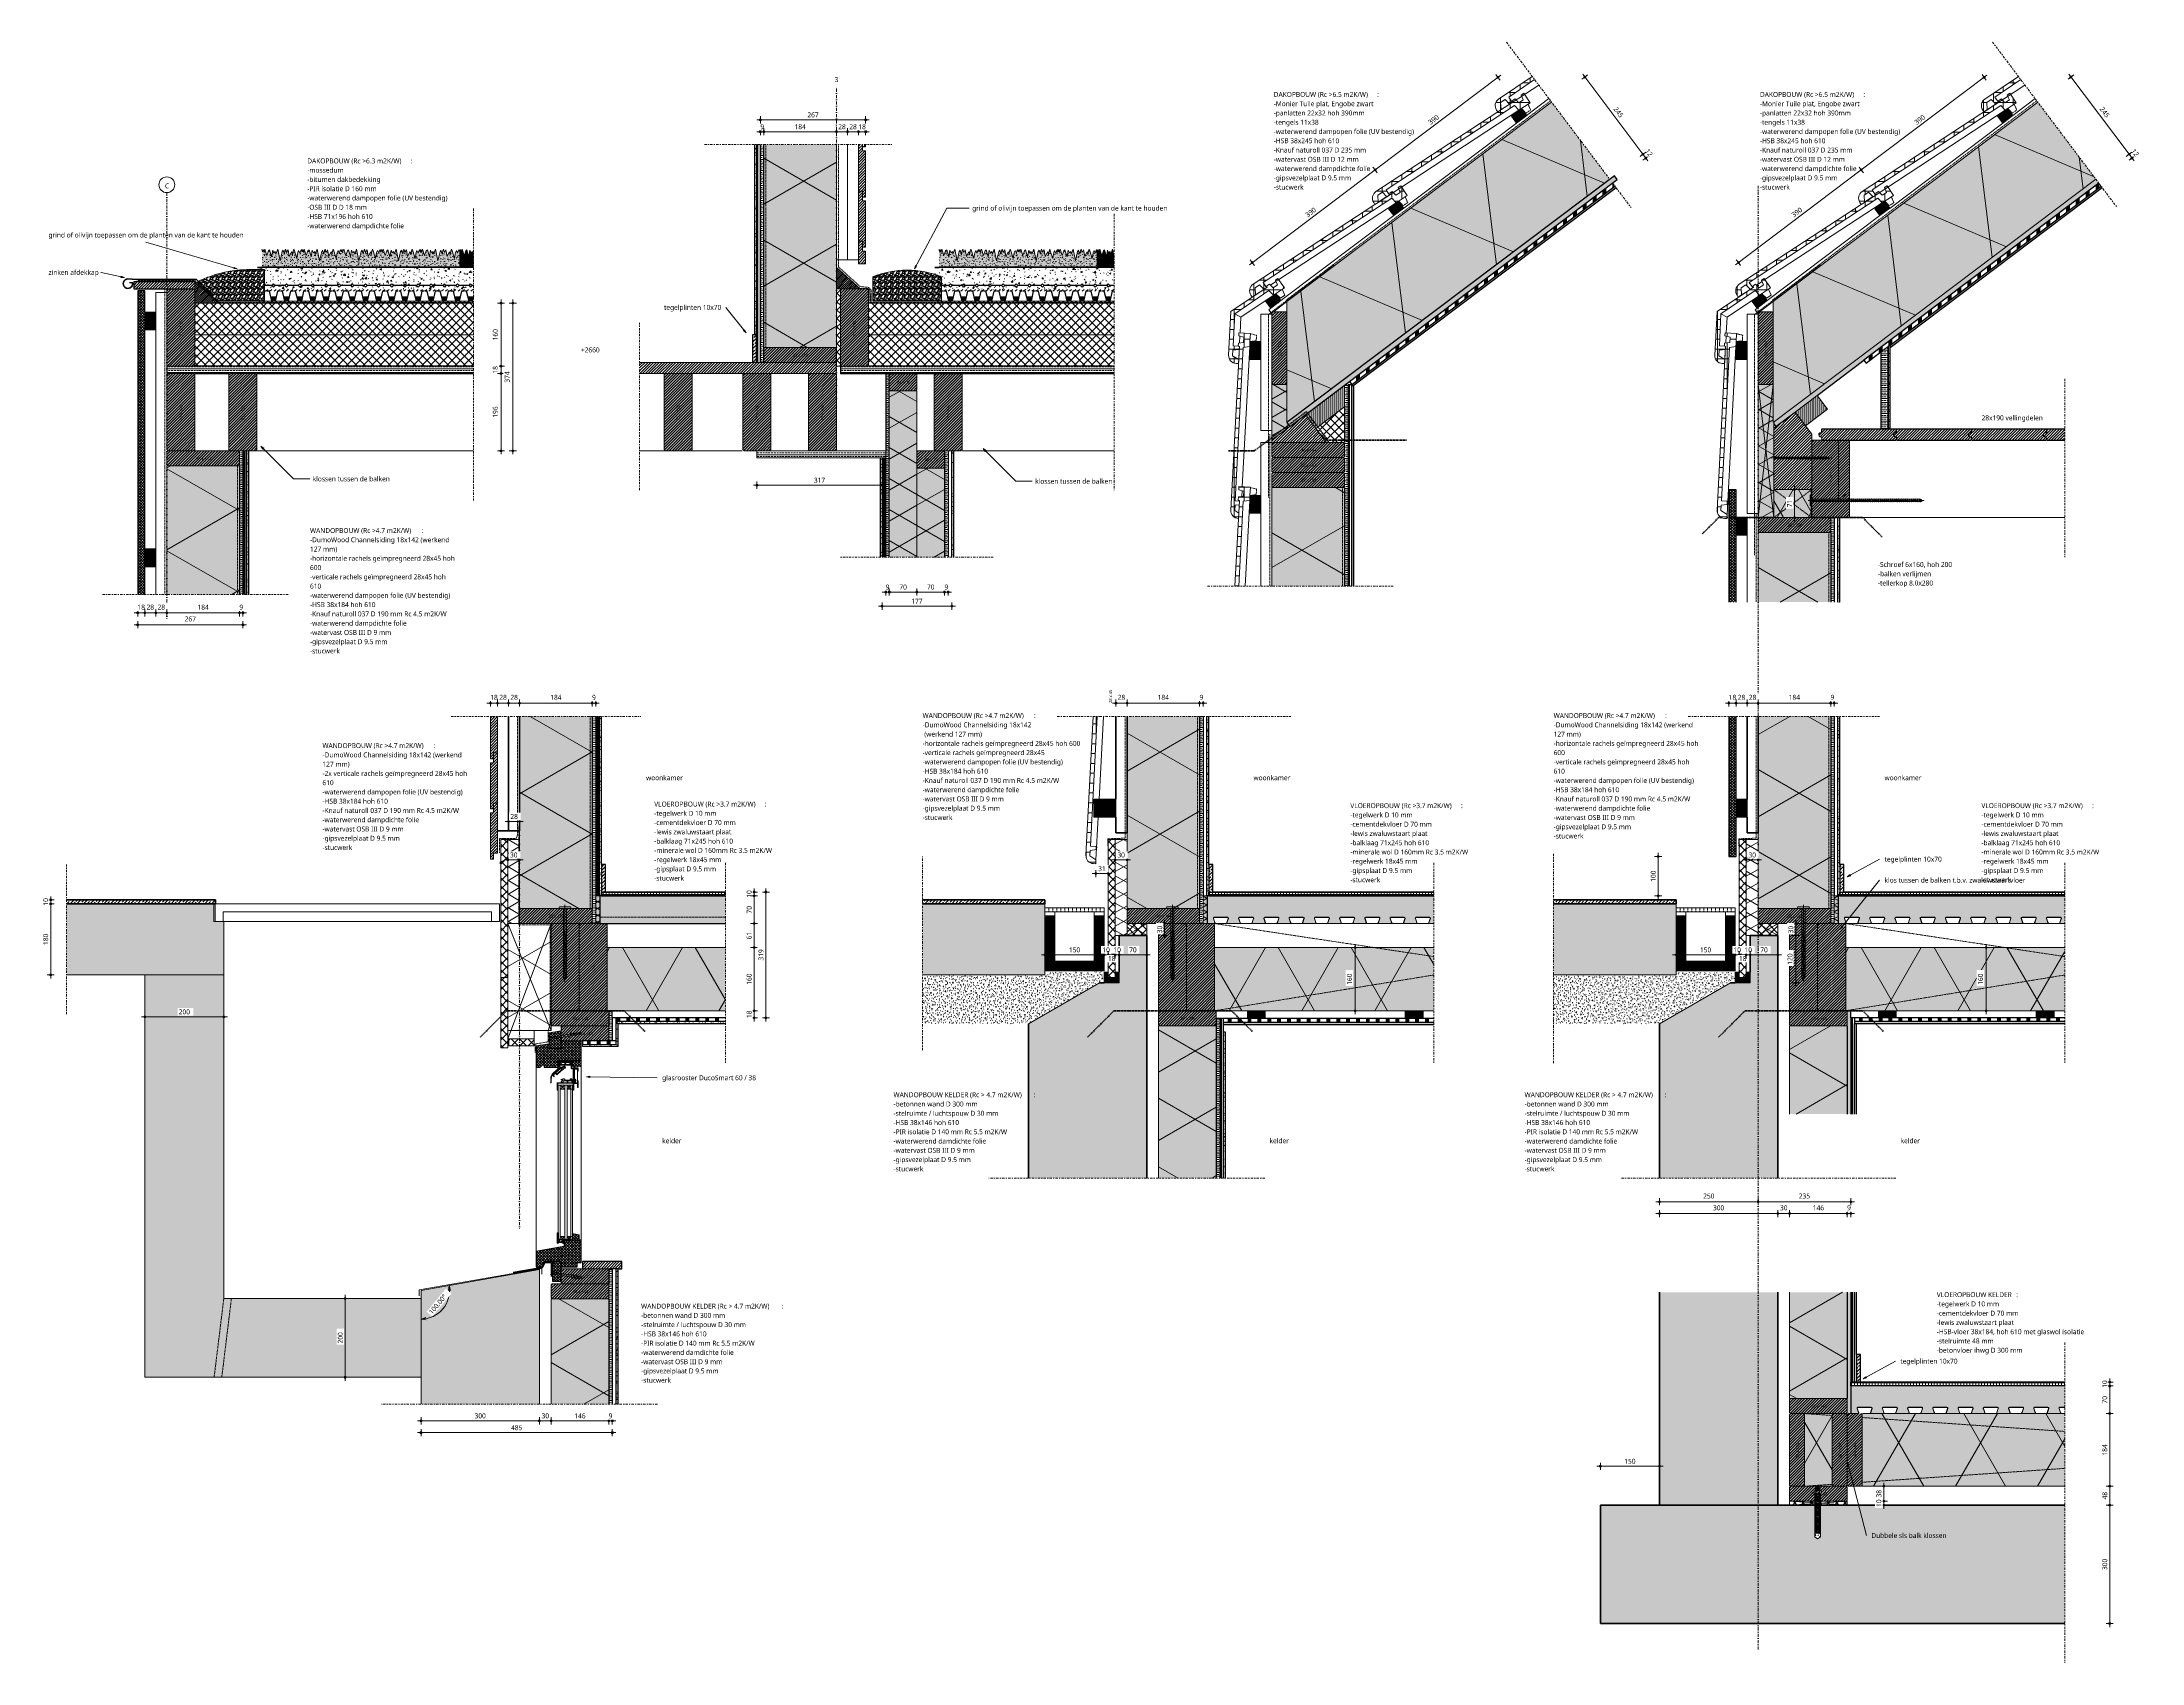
# Model space of a CAD drawing. Header units: millimetres. Extents: x 2927 to 18500, y -7154 to 6447.
# Drawn here: x 2927 to 8252, y 2320 to 6428 of the extents above; entities that cross this region are included whole.
import ezdxf

# ---------------------------------------------------------------- set-up
doc = ezdxf.new("R2010")
doc.units = ezdxf.units.MM
for name, pattern in [('Dash_2_', [6.35, 3.175, -3.175]), ('MV_center', [15, 6, -3, 3, -3]), ('MV_hartlijn_staal', [6.6, 5, -0.8, 0, -0.8]), ('MV_hidden', [3.75, 2.5, -1.25]), ('MV_stramien', [16, 8, -4, 0, -4])]:
    doc.linetypes.add(name, pattern=pattern)
for name, color, linetype, lineweight in [('A-ANNO-DIMS', 211, 'Continuous', 13), ('A-ANNO-DIMS-5', 211, 'Continuous', 13), ('A-ANNO-NOTE', 131, 'Continuous', 18), ('A-DETL', 90, 'Continuous', 13), ('A-DETL-GENF', 92, 'Continuous', 18), ('A-DETL-GENF-HDLN', 1, 'Dash_2_', 18), ('A-DETL-MEDM', 33, 'Continuous', 18), ('G-ANNO-TEXT', 231, 'Continuous', 13)]:
    doc.layers.add(name, color=color, linetype=linetype, lineweight=lineweight)
doc.styles.add('Segoe UI', font='segoeui.ttf', dxfattribs={"height": 7.5})
doc.styles.add('Segoe UI_1', font='segoeui.ttf', dxfattribs={"height": 4})
doc.styles.add('Segoe UI_3', font='segoeui.ttf', dxfattribs={"height": 12.5})
doc.styles.add('Segoe UI_B', font='segoeui.ttf', dxfattribs={"height": 12.5})
doc.dimstyles.new('2_5_mm', dxfattribs={"dimscale": 304.8, "dimtxt": 13.092049, "dimasz": 0.016404, "dimexe": 0.029528, "dimexo": 0.0625, "dimgap": 0.014764, "dimtad": 1, "dimdec": 0, "dimzin": 0, "dimdsep": 46, "dimtxsty": 'Segoe UI_3', "dimblk1": 'DOTBLANK', "dimblk2": 'DOTBLANK', "dimsah": 1, "dimcen": 0.09, "dimdle": 0.029528, "dimazin": 0, "dimtfac": 1, "dimtdec": 4, "dimtix": 1, "dimtmove": 0, "dimatfit": 3, "dimfxl": 0.029528, "dimfxlon": 1, "dimtvp": 1, "dimtfill": 1, "dimtolj": 1, "dimtzin": 0, "dimarcsym": 2})
doc.dimstyles.new('2_5_mm_1', dxfattribs={"dimscale": 304.8, "dimtxt": 13.092049, "dimasz": 0.04101, "dimexe": 0.029528, "dimexo": 0.0625, "dimgap": 0.024606, "dimtad": 1, "dimdec": 0, "dimzin": 0, "dimdsep": 46, "dimtxsty": 'Segoe UI_3', "dimblk1": 'OPEN30', "dimblk2": 'OPEN30', "dimsah": 1, "dimcen": 0.09, "dimazin": 0, "dimtfac": 1, "dimtdec": 4, "dimtix": 1, "dimtmove": 0, "dimatfit": 3, "dimfxl": 0.029528, "dimfxlon": 1, "dimtvp": 1, "dimtfill": 1, "dimtolj": 1, "dimtzin": 0, "dimarcsym": 2})
doc.dimstyles.new('2_5_mm_controle', dxfattribs={"dimscale": 304.8, "dimtxt": 13.092049, "dimasz": 0.016404, "dimexe": 0.029528, "dimexo": 0.0625, "dimgap": 0.008202, "dimtad": 1, "dimdec": 0, "dimzin": 0, "dimdsep": 46, "dimtxsty": 'Segoe UI_3', "dimblk1": 'DOTBLANK', "dimblk2": 'DOTBLANK', "dimsah": 1, "dimcen": 0.09, "dimdle": 0.029528, "dimazin": 0, "dimtfac": 1, "dimtdec": 4, "dimtix": 1, "dimtmove": 0, "dimatfit": 3, "dimfxl": 0.029528, "dimfxlon": 1, "dimtvp": 1, "dimtfill": 1, "dimtolj": 1, "dimtzin": 0, "dimarcsym": 2})
doc.dimstyles.new('2_5_mm_controle_1', dxfattribs={"dimscale": 304.8, "dimtxt": 13.092049, "dimasz": 0.016404, "dimexe": 0.029528, "dimexo": 0.0625, "dimgap": 0.008202, "dimtad": 1, "dimdec": 0, "dimzin": 0, "dimdsep": 46, "dimtxsty": 'Segoe UI_3', "dimblk1": 'DOTBLANK', "dimblk2": 'DOTBLANK', "dimsah": 1, "dimcen": 0.09, "dimdle": 0.029528, "dimazin": 0, "dimtfac": 1, "dimtdec": 4, "dimtix": 1, "dimtmove": 2, "dimatfit": 3, "dimfxl": 0.029528, "dimfxlon": 1, "dimtvp": 1, "dimtfill": 1, "dimtolj": 1, "dimtzin": 0, "dimarcsym": 2})
doc.dimstyles.new('2_5_mm_zonder_komma', dxfattribs={"dimscale": 304.8, "dimtxt": 13.092049, "dimasz": 0.016404, "dimexe": 0.029528, "dimexo": 0.0625, "dimgap": 0.008202, "dimtad": 1, "dimdec": 0, "dimdsep": 46, "dimtxsty": 'Segoe UI_3', "dimblk1": 'DOTBLANK', "dimblk2": 'DOTBLANK', "dimsah": 1, "dimcen": 0.09, "dimdle": 0.029528, "dimazin": 0, "dimtfac": 1, "dimtdec": 4, "dimtix": 1, "dimtmove": 0, "dimatfit": 3, "dimfxl": 0.029528, "dimfxlon": 1, "dimtvp": 1, "dimtfill": 1, "dimtolj": 1, "dimtzin": 0, "dimarcsym": 2})
pattern_1 = [(45, (0, 0), (-10.606602, 10.606602), []), (135, (0, 0), (-10.606602, -10.606602), [])]
pattern_2 = [(60, (-2126.39, 181.76), (-155.885, 90), []), (120, (-2126.39, 181.76), (-155.885, -90), [])]
pattern_3 = [(0, (0, 0), (20.32, 5.08), [1.676, -13.564, 1.676, -13.564, -81.28]), (0, (0, 0), (20.32, 5.08), [-30.48, 1.676, -28.804, 1.676, -13.564, -35.56]), (0, (0, 0), (20.32, 5.08), [-76.2, 1.676, -8.484, 1.676, -23.724]), (120, (7.62, 2.54), (-14.559409, 15.0576362), [1.676, -13.564, 1.676, -13.564, -81.28]), (120, (7.62, 2.54), (-14.559409, 15.0576362), [-30.48, 1.676, -28.804, 1.676, -13.564, -35.56]), (120, (7.62, 2.54), (-14.559409, 15.0576362), [-76.2, 1.676, -8.484, 1.676, -23.724]), (240, (10.16, 12.7), (-5.760591, -20.1376362), [1.676, -13.564, 1.676, -13.564, -81.28]), (240, (10.16, 12.7), (-5.760591, -20.1376362), [-30.48, 1.676, -28.804, 1.676, -13.564, -35.56]), (240, (10.16, 12.7), (-5.760591, -20.1376362), [-76.2, 1.676, -8.484, 1.676, -23.724])]
pattern_4 = [(0, (0, 0), (0, 9.476), []), (0, (0, 4.738), (0, 9.476), [4.738, -2.369])]
pattern_5 = [(45, (0, 0), (-3.535534, 3.535534), []), (135, (0, 0), (-3.535534, -3.535534), [])]
pattern_6 = [(0, (0, 0), (0, 25), []), (90, (0, 0), (-25, 1e-15), [])]
pattern_7 = [(90, (10, 0), (-25, 1e-15), []), (90, (12.5, 0), (-25, 1e-15), []), (90, (15, 0), (-25, 1e-15), []), (90, (17.5, 0), (-25, 1e-15), [])]
pattern_8 = [(60, (0, 0), (-34.641, 20), []), (120, (0, 0), (-34.641, -20), [])]
pattern_9 = [(300, (-2126.39, -181.76), (-155.885, -90), []), (240, (-2126.39, -181.76), (-155.885, 90), [])]
pattern_10 = [(300, (-2364.6, -150.86), (-129.904, -75), []), (240, (-2364.6, -150.86), (-129.904, 75), [])]
pattern_11 = [(60, (-2360.91, 160.98), (-138.564, 80), []), (120, (-2360.91, 160.98), (-138.564, -80), [])]
pattern_12 = [(300, (-2375.531, -120.812), (-12.99038, -7.5), []), (240, (-2375.531, -120.812), (-12.99038, 7.5), [])]
pattern_13 = [(300, (-2380.567, -120.812), (-25.98076, -15), []), (240, (-2380.567, -120.812), (-25.98076, 15), [])]
pattern_14 = [(45, (0, 0), (-8.531243, 8.531243), []), (45, (8.531, 0), (-8.531243, 8.531243), [6.033, -3.016])]
pattern_15 = [(0, (0, 0), (0, 7.5), []), (90, (0, 0), (-7.5, 5e-16), [])]
pattern_16 = [(45, (0, 0), (-3.535534, 3.535534), [])]
pattern_17 = [(60, (32.3, 205.2), (-58.89, 34), []), (120, (32.3, 205.2), (-58.89, -34), [])]
pattern_18 = [(90, (0, 0), (-5, 3e-16), [])]
pattern_19 = [(45, (0, 0), (-1.76776695, 1.76776695), [])]
pattern_20 = [(60, (-7106.72, 250.62), (-216.506, 125), []), (120, (-7106.72, 250.62), (-216.506, -125), [])]
pattern_21 = [(45, (0, 0), (-8.531243, 8.531243), []), (45, (8.531, 0), (-8.531243, 8.531243), [6.032, -3.016])]
pattern_22 = [(180, (3473.915, 5796.499), (-20.32, -5.08), [1.676, -13.564, 1.676, -13.564, -81.28]), (180, (3473.915, 5796.499), (-20.32, -5.08), [-30.48, 1.676, -28.804, 1.676, -13.564, -35.56]), (180, (3473.915, 5796.499), (-20.32, -5.08), [-76.2, 1.676, -8.484, 1.676, -23.724]), (300, (3466.295, 5793.959), (14.559409, -15.0576362), [1.676, -13.564, 1.676, -13.564, -81.28]), (300, (3466.295, 5793.959), (14.559409, -15.0576362), [-30.48, 1.676, -28.804, 1.676, -13.564, -35.56]), (300, (3466.295, 5793.959), (14.559409, -15.0576362), [-76.2, 1.676, -8.484, 1.676, -23.724]), (60, (3463.755, 5783.799), (5.760591, 20.1376362), [1.676, -13.564, 1.676, -13.564, -81.28]), (60, (3463.755, 5783.799), (5.760591, 20.1376362), [-30.48, 1.676, -28.804, 1.676, -13.564, -35.56]), (60, (3463.755, 5783.799), (5.760591, 20.1376362), [-76.2, 1.676, -8.484, 1.676, -23.724])]
pattern_23 = [(45, (0, 0), (-2.4748737, 2.4748737), [])]
pattern_24 = [(180, (5190.62, 5796.499), (-20.32, -5.08), [1.676, -13.564, 1.676, -13.564, -81.28]), (180, (5190.62, 5796.499), (-20.32, -5.08), [-30.48, 1.676, -28.804, 1.676, -13.564, -35.56]), (180, (5190.62, 5796.499), (-20.32, -5.08), [-76.2, 1.676, -8.484, 1.676, -23.724]), (300, (5183, 5793.959), (14.559409, -15.0576362), [1.676, -13.564, 1.676, -13.564, -81.28]), (300, (5183, 5793.959), (14.559409, -15.0576362), [-30.48, 1.676, -28.804, 1.676, -13.564, -35.56]), (300, (5183, 5793.959), (14.559409, -15.0576362), [-76.2, 1.676, -8.484, 1.676, -23.724]), (60, (5180.46, 5783.799), (5.760591, 20.1376362), [1.676, -13.564, 1.676, -13.564, -81.28]), (60, (5180.46, 5783.799), (5.760591, 20.1376362), [-30.48, 1.676, -28.804, 1.676, -13.564, -35.56]), (60, (5180.46, 5783.799), (5.760591, 20.1376362), [-76.2, 1.676, -8.484, 1.676, -23.724])]

# ---------------------------------------------------------------- blocks, each defined once
blk = doc.blocks.new('42 isolatie - Type 1-3769779-Details Domera')
at = {"layer": 'A-DETL-GENF'}
blk.add_hatch(color=256, dxfattribs=at).paths.add_polyline_path([(176.6, 127.7), (176.6, 184.8), (0.3, 184.8), (0.3, 0.8), (176.6, 0.8), (176.6, 3.6)])
at = {"layer": 'A-DETL-GENF', "lineweight": 13}
h = blk.add_hatch(dxfattribs=at)
h.set_pattern_fill('FP_24', color=256, style=0, pattern_type=2)
h.set_pattern_definition(pattern_2)
h.paths.add_polyline_path([(176.6, 127.7), (176.6, 184.8), (0.3, 184.8), (0.3, 0.8), (176.6, 0.8), (176.6, 3.6)])
at = {"layer": 'A-DETL-GENF'}
for p, q in [((176.6, 184.8), (0.3, 184.8)), ((0.3, 184.8), (0.3, 182)), ((0.3, 182), (0.3, 3.6)), ((0.3, 3.6), (0.3, 0.8)), ((0.3, 0.8), (176.6, 0.8))]:
    blk.add_line(p, q, dxfattribs=at)
blk = doc.blocks.new('00 hout_rechthoekig_sls - Vuren Gewolmaniseerd 28x45-4309771-Details Domera')
at = {"layer": 'A-DETL-GENF', "lineweight": 13}
blk.add_hatch(color=256, dxfattribs=at).paths.add_polyline_path([(45, 0), (45, 28), (0, 28), (0, 0)])
at = {"layer": 'A-DETL-MEDM', "lineweight": 13}
h = blk.add_hatch(dxfattribs=at)
h.set_pattern_fill('FP_34', color=256, style=0, pattern_type=2)
h.set_pattern_definition([(135, (5223.144, -7222.284), (-3.535534, -3.535534), [])])
h.paths.add_polyline_path([(45, 0), (45, 28), (0, 28), (0, 0)])
at = {"layer": 'A-DETL-MEDM'}
for p, q in [((45, 28), (0, 28)), ((0, 28), (0, 0)), ((45, 28), (0, 28)), ((0, 0), (45, 0)), ((45, 0), (45, 28)), ((45, 0), (45, 28)), ((45, 0), (45, 28))]:
    blk.add_line(p, q, dxfattribs=at)
blk = doc.blocks.new('00 hout_rechthoekig_sls - SLS 38x184-V12-Details Domera')
at = {"layer": 'A-DETL-GENF'}
blk.add_hatch(color=256, dxfattribs=at).paths.add_polyline_path([(184, -2.8), (181.2, 0), (2.8, 0), (0, -2.8), (0, -35.2), (2.8, -38), (181.2, -38), (184, -35.2)])
at = {"layer": 'A-DETL-MEDM', "lineweight": 13}
h = blk.add_hatch(dxfattribs=at)
h.set_pattern_fill('FP_35', color=256, style=0, pattern_type=2)
h.set_pattern_definition([(135, (5744.659, -7316.284), (-3.535534, -3.535534), [])])
h.paths.add_polyline_path([(184, -2.8), (181.2, 0), (2.8, 0), (0, -2.8), (0, -35.2), (2.8, -38), (181.2, -38), (184, -35.2)])
at = {"layer": 'A-DETL-MEDM'}
for p, q in [((0, -2.8), (2.8, 0)), ((2.8, 0), (0, -2.8)), ((181.2, 0), (184, -2.8)), ((0, -2.8), (0, -35.2)), ((2.8, -38), (0, -35.2)), ((0, -35.2), (2.8, -38)), ((2.8, -38), (5.8, -38)), ((181.2, 0), (184, -2.8)), ((184, -35.2), (181.2, -38)), ((181.2, -38), (184, -35.2))]:
    blk.add_line(p, q, dxfattribs=at)
blk = doc.blocks.new('00 hout_rechthoekig_sls - SLS 38x184-V13-Details Domera')
at = {"layer": 'A-DETL-GENF'}
blk.add_hatch(color=256, dxfattribs=at).paths.add_polyline_path([(181.2, -38), (184, -35.2), (184, -2.8), (181.2, 0), (2.8, 0), (0, -2.8), (0, -35.2), (2.8, -38), (126.9, -38)])
at = {"layer": 'A-DETL-MEDM', "lineweight": 13}
h = blk.add_hatch(dxfattribs=at)
h.set_pattern_fill('FP_36', color=256, style=0, pattern_type=2)
h.set_pattern_definition([(45, (-7278.284, -5223.144), (-3.535534, 3.535534), [])])
h.paths.add_polyline_path([(181.2, -38), (184, -35.2), (184, -2.8), (181.2, 0), (2.8, 0), (0, -2.8), (0, -35.2), (2.8, -38), (126.9, -38)])
at = {"layer": 'A-DETL-MEDM'}
for p, q in [((0, -2.8), (2.8, 0)), ((2.8, 0), (0, -2.8)), ((134.8, 0), (136, 0)), ((181.2, 0), (184, -2.8)), ((0, -2.8), (0, -35.2)), ((2.8, -38), (0, -35.2)), ((0, -35.2), (2.8, -38)), ((2.8, -38), (181.2, -38)), ((181.2, 0), (184, -2.8)), ((184, -35.2), (181.2, -38)), ((181.2, -38), (184, -35.2)), ((184, -35.2), (184, -2.8))]:
    blk.add_line(p, q, dxfattribs=at)
blk = doc.blocks.new('00 hout_rechthoekig_sls - Vuren 96x196-4309772-Details Domera')
at = {"layer": 'A-DETL-GENF'}
blk.add_hatch(color=256, dxfattribs=at).paths.add_polyline_path([(0, -93.2), (2.8, -96), (193.2, -96), (196, -93.2), (196, -2.8), (193.2, 0), (2.8, 0), (0, -2.8)])
at = {"layer": 'A-DETL-MEDM', "lineweight": 13}
h = blk.add_hatch(dxfattribs=at)
h.set_pattern_fill('FP_37', color=256, style=0, pattern_type=2)
h.set_pattern_definition([(315, (-5223.144, 7414.284), (3.535534, 3.535534), [])])
h.paths.add_polyline_path([(0, -93.2), (2.8, -96), (193.2, -96), (196, -93.2), (196, -2.8), (193.2, 0), (2.8, 0), (0, -2.8)])
at = {"layer": 'A-DETL-MEDM'}
for p, q in [((0, -2.8), (2.8, 0)), ((2.8, 0), (0, -2.8)), ((2.8, 0), (71, 0)), ((193.2, 0), (196, -2.8)), ((0, -2.8), (0, -93.2)), ((193.2, 0), (196, -2.8)), ((196, -26.8), (196, -2.8)), ((2.8, -96), (0, -93.2)), ((0, -93.2), (2.8, -96)), ((2.8, -96), (193.2, -96)), ((196, -93.2), (193.2, -96)), ((193.2, -96), (196, -93.2))]:
    blk.add_line(p, q, dxfattribs=at)
blk = doc.blocks.new('42 isolatie - Type 1-3770193-Details Domera')
at = {"layer": 'A-DETL-GENF'}
blk.add_hatch(color=256, dxfattribs=at).paths.add_polyline_path([(337.8, 40.8), (95.7, 40.8), (97.2, 38.8), (0.3, 38.8), (0.3, 0.8), (337.8, 0.8)])
at = {"layer": 'A-DETL-GENF', "lineweight": 13}
h = blk.add_hatch(dxfattribs=at)
h.set_pattern_fill('FP_38', color=256, style=0, pattern_type=2)
h.set_pattern_definition(pattern_8)
h.paths.add_polyline_path([(337.8, 40.8), (95.7, 40.8), (97.2, 38.8), (0.3, 38.8), (0.3, 0.8), (337.8, 0.8)])
at = {"layer": 'A-DETL-GENF'}
for p, q in [((0.3, 38.8), (0.3, 0.8)), ((0.3, 38.8), (0.3, 0.8)), ((0.3, 0.8), (337.8, 0.8)), ((0.3, 0.8), (337.8, 0.8)), ((111.4, 40.8), (95.7, 40.8)), ((111.4, 40.8), (95.7, 40.8)), ((266.8, 40.8), (111.4, 40.8)), ((337.8, 40.8), (266.8, 40.8)), ((337.8, 0.8), (337.8, 40.8)), ((337.8, 0.8), (337.8, 40.8))]:
    blk.add_line(p, q, dxfattribs=at)
blk = doc.blocks.new('42 isolatie - Type 1-V14-Details Domera')
at = {"layer": 'A-DETL-GENF'}
blk.add_hatch(color=256, dxfattribs=at).paths.add_polyline_path([(38.3, -83.6), (38.3, -184.8), (525.3, -184.8), (525.3, -0.8), (38.3, -0.8), (38.3, -80.8)])
at = {"layer": 'A-DETL-GENF', "lineweight": 13}
h = blk.add_hatch(dxfattribs=at)
h.set_pattern_fill('FP_11', color=256, style=0, pattern_type=2)
h.set_pattern_definition(pattern_9)
h.paths.add_polyline_path([(38.3, -83.6), (38.3, -184.8), (525.3, -184.8), (525.3, -0.8), (38.3, -0.8), (38.3, -80.8)])
at = {"layer": 'A-DETL-GENF'}
for p, q in [((213.5, -0.8), (38.3, -0.8)), ((213.5, -0.8), (38.3, -0.8)), ((230.3, -0.8), (213.5, -0.8)), ((230.3, -0.8), (213.5, -0.8)), ((525.3, -0.8), (230.3, -0.8)), ((38.3, -184.8), (525.3, -184.8))]:
    blk.add_line(p, q, dxfattribs=at)
blk = doc.blocks.new('42 isolatie - Type 1-3770032-Details Domera')
at = {"layer": 'A-DETL-GENF'}
blk.add_hatch(color=256, dxfattribs=at).paths.add_polyline_path([(0.3, -3.6), (0.3, -146.8), (269.7, -146.8), (269.7, -0.8), (0.3, -0.8)])
at = {"layer": 'A-DETL-GENF', "lineweight": 13}
h = blk.add_hatch(dxfattribs=at)
h.set_pattern_fill('FP_39', color=256, style=0, pattern_type=2)
h.set_pattern_definition(pattern_10)
h.paths.add_polyline_path([(0.3, -3.6), (0.3, -146.8), (269.7, -146.8), (269.7, -0.8), (0.3, -0.8)])
at = {"layer": 'A-DETL-GENF'}
for p, q in [((269.7, -0.8), (0.3, -0.8)), ((0.3, -0.8), (0.3, -3.6)), ((269.7, -0.8), (0.3, -0.8)), ((0.3, -3.6), (0.3, -144)), ((0.3, -144), (0.3, -146.8)), ((0.3, -146.8), (269.7, -146.8))]:
    blk.add_line(p, q, dxfattribs=at)
blk = doc.blocks.new('42 isolatie - Type 1-3770033-Details Domera')
at = {"layer": 'A-DETL-GENF'}
blk.add_hatch(color=256, dxfattribs=at).paths.add_polyline_path([(201.6, -146.8), (425.3, -146.8), (425.3, -0.8), (201.6, -0.8), (201.6, -144)])
at = {"layer": 'A-DETL-GENF', "lineweight": 13}
h = blk.add_hatch(dxfattribs=at)
h.set_pattern_fill('FP_39', color=256, style=0, pattern_type=2)
h.set_pattern_definition(pattern_10)
h.paths.add_polyline_path([(201.6, -146.8), (425.3, -146.8), (425.3, -0.8), (201.6, -0.8), (201.6, -144)])
at = {"layer": 'A-DETL-GENF'}
for p, q in [((425.3, -0.8), (201.6, -0.8)), ((425.3, -0.8), (201.6, -0.8)), ((425.3, -3.6), (425.3, -0.8)), ((425.3, -144), (425.3, -3.6)), ((201.6, -146.8), (425.3, -146.8)), ((425.3, -146.8), (425.3, -144))]:
    blk.add_line(p, q, dxfattribs=at)
blk = doc.blocks.new('00 hout_rechthoekig_sls - SLS 38x146-4309773-Details Domera')
at = {"layer": 'A-DETL-GENF'}
blk.add_hatch(color=256, dxfattribs=at).paths.add_polyline_path([(77, -38), (77, -18.8), (78, -18.8), (78, -38), (143.2, -38), (146, -35.2), (146, -2.8), (143.2, 0), (2.8, 0), (0, -2.8), (0, -35.2), (2.8, -38), (64, -38), (64, -18.8), (65, -18.8), (65, -38)])
at = {"layer": 'A-DETL-MEDM', "lineweight": 13}
h = blk.add_hatch(dxfattribs=at)
h.set_pattern_fill('FP_40', color=256, style=0, pattern_type=2)
h.set_pattern_definition([(45, (-7358.284, -2768.102), (-3.535534, 3.535534), [])])
h.paths.add_polyline_path([(77, -38), (77, -18.8), (78, -18.8), (78, -38), (143.2, -38), (146, -35.2), (146, -2.8), (143.2, 0), (2.8, 0), (0, -2.8), (0, -35.2), (2.8, -38), (64, -38), (64, -18.8), (65, -18.8), (65, -38)])
at = {"layer": 'A-DETL-MEDM'}
for p, q in [((0, -2.8), (2.8, 0)), ((2.8, 0), (0, -2.8)), ((143.2, 0), (146, -2.8)), ((0, -2.8), (0, -35.2)), ((2.8, -38), (0, -35.2)), ((0, -35.2), (2.8, -38)), ((2.8, -38), (64, -38)), ((65, -38), (77, -38)), ((78, -38), (143.2, -38)), ((143.2, 0), (146, -2.8)), ((146, -35.2), (143.2, -38)), ((143.2, -38), (146, -35.2)), ((146, -35.2), (146, -2.8))]:
    blk.add_line(p, q, dxfattribs=at)
blk = doc.blocks.new('42 isolatie - Type 1-3769780-Details Domera')
at = {"layer": 'A-DETL-GENF'}
h = blk.add_hatch(color=256, dxfattribs=at)
h.paths.add_polyline_path([(57.8, 184.8), (57.8, 0.8), (571.3, 0.8), (571.3, 184.8), (157.8, 184.8)])
h.paths.add_polyline_path([(717.3, 184.8), (647.3, 184.8), (647.3, 0.8), (717.3, 0.8), (717.3, 182)])
at = {"layer": 'A-DETL-GENF', "lineweight": 13}
h = blk.add_hatch(dxfattribs=at)
h.set_pattern_fill('FP_24', color=256, style=0, pattern_type=2)
h.set_pattern_definition(pattern_2)
h.paths.add_polyline_path([(57.8, 184.8), (57.8, 0.8), (571.3, 0.8), (571.3, 184.8), (157.8, 184.8)])
h.paths.add_polyline_path([(717.3, 184.8), (647.3, 184.8), (647.3, 0.8), (717.3, 0.8), (717.3, 182)])
at = {"layer": 'A-DETL-GENF'}
for p, q in [((571.3, 184.8), (57.8, 184.8)), ((571.3, 184.8), (57.8, 184.8)), ((717.3, 184.8), (647.3, 184.8)), ((717.3, 184.8), (647.3, 184.8)), ((57.8, 0.8), (570.8, 0.8)), ((639.6, 0.8), (644.4, 0.8)), ((644.4, 0.8), (647.3, 0.8)), ((647.3, 0.8), (708.4, 0.8))]:
    blk.add_line(p, q, dxfattribs=at)
blk = doc.blocks.new('00 hout_rechthoekig_sls - SLS 38x184-V19-Details Domera')
at = {"layer": 'A-DETL-GENF'}
blk.add_hatch(color=256, dxfattribs=at).paths.add_polyline_path([(184, -35.2), (184, -2.8), (181.2, 0), (2.8, 0), (0, -2.8), (0, -35.2), (2.8, -38), (181.2, -38)])
at = {"layer": 'A-DETL-MEDM', "lineweight": 13}
h = blk.add_hatch(dxfattribs=at)
h.set_pattern_fill('FP_45', color=256, style=0, pattern_type=2)
h.set_pattern_definition([(135, (2952.102, -7396.284), (-3.535534, -3.535534), [])])
h.paths.add_polyline_path([(184, -2.8), (181.2, 0), (2.8, 0), (0, -2.8), (0, -35.2), (2.8, -38), (181.2, -38), (184, -35.2)])
at = {"layer": 'A-DETL-MEDM'}
for p, q in [((0, -2.8), (2.8, 0)), ((2.8, 0), (0, -2.8)), ((2.8, 0), (181.2, 0)), ((181.2, 0), (184, -2.8)), ((2.8, -38), (0, -35.2)), ((0, -35.2), (2.8, -38)), ((2.8, -38), (181.2, -38)), ((181.2, 0), (184, -2.8)), ((184, -35.2), (181.2, -38)), ((181.2, -38), (184, -35.2)), ((184, -35.2), (184, -2.8))]:
    blk.add_line(p, q, dxfattribs=at)
blk = doc.blocks.new('28 chemische ankers met bout 2d - Anker M12-3218155-Details Domera')
at = {"layer": 'A-DETL-GENF', "lineweight": 5}
h = blk.add_hatch(dxfattribs=at)
h.set_pattern_fill('FP_46', color=256, style=0, pattern_type=2)
h.set_pattern_definition([(320, (-2749.352, 7429.284), (-3.18771, -36.4365), [3.81, -41.91]), (265, (-2749.352, 7429.284), (38.21172, 7.04845), [3.048, -33.528]), (10.451, (-2749.617, 7426.248), (35.02294, -29.38857), [3.238, -35.618]), (316.184, (-2739.19, 7429.284), (-8.40837, -54.21606), [5.715, -62.865]), (6.636, (-2739.89, 7424.766), (49.48544, -47.4805), [4.857, -53.427]), (261.184, (-2739.19, 7429.284), (49.4846, -47.48106), [4.572, -50.292]), (291, (-2741.732, 7424.204), (-20.4528, -30.32265), [3.81, -41.91]), (236, (-2741.732, 7424.204), (36.83788, -12.3607), [3.048, -33.528]), (341.451, (-2743.436, 7421.677), (16.3839, -42.68329), [3.238, -35.618]), (307.5, (-2749.352, 7429.284), (16.91082, -0.618067), [1.676, -31.445, 1.676, -32.36, -33.655]), (307.5, (-2749.352, 7429.284), (16.91082, -0.618067), [-67.158, 1.676, -31.979]), (277.5, (-2749.352, 7429.284), (20.03578, -13.36414), [1.676, -17.729, 1.676, -30.683, -12.827]), (277.5, (-2749.352, 7429.284), (20.03578, -13.36414), [-51.765, 1.676, -11.151]), (237.5, (-2749.352, 7440.612), (-1.146059, -27.118159), [1.676, -11.024, 1.676, -37.948, -52.578]), (237.5, (-2749.352, 7440.612), (-1.146059, -27.118159), [-52.324, 1.676, -50.902]), (227.5, (-2749.352, 7445.692), (5.08507, -29.62579), [1.676, -14.834, 1.676, -24.638, -37.338]), (227.5, (-2749.352, 7445.692), (5.08507, -29.62579), [-42.824, 1.676, -35.662])])
h.paths.add_polyline_path([(-114.7, 0), (-110, -7), (0, -7), (0, -6), (-100, -6), (-100, 6), (0, 6), (0, 7), (-110, 7)])
for p, q in [((-110, 7), (-114.7, 0)), ((0, 7), (-110, 7)), ((0, 7), (-110, 7)), ((-100.1, -6), (-97.4, 6)), ((-100, -6), (-100, 6)), ((-100, 6), (0, 6)), ((0, 5), (-100, 5)), ((-100, 5), (-100, -5)), ((-100, -5), (-100, 5)), ((-98.3, -6), (-95.7, 6)), ((-96.5, -6), (-93.9, 6)), ((-94.8, -6), (-92.1, 6)), ((-93, -6), (-90.3, 6)), ((-91.2, -6), (-88.6, 6)), ((-89.4, -6), (-86.8, 6)), ((-87.7, -6), (-85, 6)), ((-85.9, -6), (-83.3, 6)), ((-84.1, -6), (-81.5, 6)), ((-82.4, -6), (-79.7, 6)), ((-80.6, -6), (-77.9, 6)), ((-78.8, -6), (-76.2, 6)), ((-77, -6), (-74.4, 6)), ((-75.3, -6), (-72.6, 6)), ((-73.5, -6), (-70.9, 6)), ((-71.7, -6), (-69.1, 6)), ((-70, -6), (-67.3, 6)), ((-68.2, -6), (-65.5, 6)), ((-66.4, -6), (-63.8, 6)), ((-64.6, -6), (-62, 6)), ((-62.9, -6), (-60.2, 6)), ((-61.1, -6), (-58.5, 6)), ((-59.3, -6), (-56.7, 6)), ((-57.6, -6), (-54.9, 6)), ((-55.8, -6), (-53.1, 6)), ((-54, -6), (-51.4, 6)), ((-52.2, -6), (-49.6, 6)), ((-50.5, -6), (-47.8, 6)), ((-48.7, -6), (-46.1, 6)), ((-46.9, -6), (-44.3, 6)), ((-45.2, -6), (-42.5, 6)), ((-43.4, -6), (-40.7, 6)), ((-41.6, -6), (-39, 6)), ((-39.8, -6), (-37.2, 6)), ((-38.1, -6), (-35.4, 6)), ((-36.3, -6), (-33.7, 6)), ((-34.5, -6), (-31.9, 6)), ((-32.8, -6), (-30.1, 6)), ((-31, -6), (-28.3, 6)), ((-29.2, -6), (-26.6, 6)), ((-27.4, -6), (-24.8, 6)), ((-25.7, -6), (-23, 6)), ((-23.9, -6), (-21.3, 6)), ((-22.1, -6), (-19.5, 6)), ((-20.3, -6), (-17.7, 6)), ((-18.6, -6), (-15.9, 6)), ((-16.8, -6), (-14.2, 6)), ((-15, -6), (-12.4, 6)), ((-13.3, -6), (-10.6, 6)), ((-11.5, -6), (-8.9, 6)), ((-9.7, -6), (-7.1, 6)), ((-7.9, -6), (-5.3, 6)), ((-6.2, -6), (-3.5, 6)), ((-4.4, -6), (-1.8, 6)), ((-2.6, -6), (0, 6)), ((0, 7.5), (0, -7.5)), ((0, 6), (0, 7)), ((0, 7), (0, 5)), ((2, 9.5), (5.5, 9.5)), ((2, 4.7), (5.5, 4.7)), ((7.5, 7.5), (7.5, -7.5)), ((7.5, 5), (15.2, 5)), ((8.1, -6), (10.8, 6)), ((9.7, -6), (12.3, 6)), ((11.2, -6), (13.8, 6)), ((12.7, -6), (15.4, 6)), ((15.2, 5), (15.2, -5)), ((15.2, 3.7), (19, 3.7)), ((19, 3.7), (19, -3.8)), ((-114.7, 0), (-110, -7)), ((-110, -7), (0, -7)), ((-100, -5), (0, -5)), ((0, -6), (-100, -6)), ((0, -6.2), (0, -5)), ((0, -7), (0, -6)), ((2, -4.8), (5.5, -4.8)), ((2, -9.5), (5.5, -9.5)), ((7.5, -5), (15.2, -5)), ((15.2, 0), (19, 0)), ((15.2, -3.8), (19, -3.8))]:
    blk.add_line(p, q, dxfattribs=at)
for centre, radius, start, end in [((-99.2, 7.2), 2.12, 269.9283, 326.0429), ((-97.4, 7.2), 2.12, 269.9283, 326.0429), ((-95.7, 7.2), 2.12, 269.9283, 326.0429), ((-93.9, 7.2), 2.12, 269.9283, 326.0429), ((-92.1, 7.2), 2.12, 269.9283, 326.0429), ((-90.3, 7.2), 2.12, 269.9283, 326.0429), ((-88.6, 7.2), 2.12, 269.9283, 326.0429), ((-86.8, 7.2), 2.12, 269.9283, 326.0429), ((-85, 7.2), 2.12, 269.9283, 326.0429), ((-83.3, 7.2), 2.12, 269.9283, 326.0429), ((-81.5, 7.2), 2.12, 269.9283, 326.0429), ((-79.7, 7.2), 2.12, 269.9283, 326.0429), ((-77.9, 7.2), 2.12, 269.9283, 326.0429), ((-76.2, 7.2), 2.12, 269.9283, 326.0429), ((-74.4, 7.2), 2.12, 269.9283, 326.0429), ((-72.6, 7.2), 2.12, 269.9283, 326.0429), ((-70.8, 7.2), 2.12, 269.9283, 326.0429), ((-69.1, 7.2), 2.12, 269.9283, 326.0429), ((-67.3, 7.2), 2.12, 269.9283, 326.0429), ((-65.5, 7.2), 2.12, 269.9283, 326.0429), ((-63.8, 7.2), 2.12, 269.9283, 326.0429), ((-62, 7.2), 2.12, 269.9283, 326.0429), ((-60.2, 7.2), 2.12, 269.9283, 326.0429), ((-58.4, 7.2), 2.12, 269.9283, 326.0429), ((-56.7, 7.2), 2.12, 269.9283, 326.0429), ((-54.9, 7.2), 2.12, 269.9283, 326.0429), ((-53.1, 7.2), 2.12, 269.9283, 326.0429), ((-51.4, 7.2), 2.12, 269.9283, 326.0429), ((-49.6, 7.2), 2.12, 269.9283, 326.0429), ((-47.8, 7.2), 2.12, 269.9283, 326.0429), ((-46, 7.2), 2.12, 269.9283, 326.0429), ((-44.3, 7.2), 2.12, 269.9283, 326.0429), ((-42.5, 7.2), 2.12, 269.9283, 326.0429), ((-40.7, 7.2), 2.12, 269.9283, 326.0429), ((-39, 7.2), 2.12, 269.9283, 326.0429), ((-37.2, 7.2), 2.12, 269.9283, 326.0429), ((-35.4, 7.2), 2.12, 269.9283, 326.0429), ((-33.6, 7.2), 2.12, 269.9283, 326.0429), ((-31.9, 7.2), 2.12, 269.9283, 326.0429), ((-30.1, 7.2), 2.12, 269.9283, 326.0429), ((-28.3, 7.2), 2.12, 269.9283, 326.0429), ((-26.6, 7.2), 2.12, 269.9283, 326.0429), ((-24.8, 7.2), 2.12, 269.9283, 326.0429), ((-23, 7.2), 2.12, 269.9283, 326.0429), ((-21.2, 7.2), 2.12, 269.9283, 326.0429), ((-19.5, 7.2), 2.12, 269.9283, 326.0429), ((-17.7, 7.2), 2.12, 269.9283, 326.0429), ((-15.9, 7.2), 2.12, 269.9283, 326.0429), ((-14.2, 7.2), 2.12, 269.9283, 326.0429), ((-12.4, 7.2), 2.12, 269.9283, 326.0429), ((-10.6, 7.2), 2.12, 269.9283, 326.0429), ((-8.8, 7.2), 2.12, 269.9283, 326.0429), ((-7.1, 7.2), 2.12, 269.9283, 326.0429), ((-5.3, 7.2), 2.12, 269.9283, 326.0429), ((-3.5, 7.2), 2.12, 269.9283, 326.0429), ((-1.8, 7.2), 2.12, 269.9283, 326.0429), ((2, 7.5), 2, 90, 180), ((2, 6.7), 2, 180, 270), ((2, 2.7), 2, 90, 180), ((5.5, 7.5), 2, 360, 90), ((5.5, 6.7), 2, 270, 0), ((5.5, 2.7), 2, 360, 90), ((9, 7.2), 2.12, 269.9283, 326.0429), ((10.5, 7.2), 2.12, 269.9283, 326.0429), ((12.1, 7.2), 2.12, 269.9283, 326.0429), ((13.6, 7.2), 2.12, 269.9283, 326.0429), ((-98.3, -7.2), 2.12, 89.9283, 146.0429), ((-96.5, -7.2), 2.12, 89.9283, 146.0429), ((-94.8, -7.2), 2.12, 89.9283, 146.0429), ((-93, -7.2), 2.12, 89.9283, 146.0429), ((-91.2, -7.2), 2.12, 89.9283, 146.0429), ((-89.5, -7.2), 2.12, 89.9283, 146.0429), ((-87.7, -7.2), 2.12, 89.9283, 146.0429), ((-85.9, -7.2), 2.12, 89.9283, 146.0429), ((-84.1, -7.2), 2.12, 89.9283, 146.0429), ((-82.4, -7.2), 2.12, 89.9283, 146.0429), ((-80.6, -7.2), 2.12, 89.9283, 146.0429), ((-78.8, -7.2), 2.12, 89.9283, 146.0429), ((-77.1, -7.2), 2.12, 89.9283, 146.0429), ((-75.3, -7.2), 2.12, 89.9283, 146.0429), ((-73.5, -7.2), 2.12, 89.9283, 146.0429), ((-71.7, -7.2), 2.12, 89.9283, 146.0429), ((-70, -7.2), 2.12, 89.9283, 146.0429), ((-68.2, -7.2), 2.12, 89.9283, 146.0429), ((-66.4, -7.2), 2.12, 89.9283, 146.0429), ((-64.7, -7.2), 2.12, 89.9283, 146.0429), ((-62.9, -7.2), 2.12, 89.9283, 146.0429), ((-61.1, -7.2), 2.12, 89.9283, 146.0429), ((-59.3, -7.2), 2.12, 89.9283, 146.0429), ((-57.6, -7.2), 2.12, 89.9283, 146.0429), ((-55.8, -7.2), 2.12, 89.9283, 146.0429), ((-54, -7.2), 2.12, 89.9283, 146.0429), ((-52.2, -7.2), 2.12, 89.9283, 146.0429), ((-50.5, -7.2), 2.12, 89.9283, 146.0429), ((-48.7, -7.2), 2.12, 89.9283, 146.0429), ((-46.9, -7.2), 2.12, 89.9283, 146.0429), ((-45.2, -7.2), 2.12, 89.9283, 146.0429), ((-43.4, -7.2), 2.12, 89.9283, 146.0429), ((-41.6, -7.2), 2.12, 89.9283, 146.0429), ((-39.8, -7.2), 2.12, 89.9283, 146.0429), ((-38.1, -7.2), 2.12, 89.9283, 146.0429), ((-36.3, -7.2), 2.12, 89.9283, 146.0429), ((-34.5, -7.2), 2.12, 89.9283, 146.0429), ((-32.8, -7.2), 2.12, 89.9283, 146.0429), ((-31, -7.2), 2.12, 89.9283, 146.0429), ((-29.2, -7.2), 2.12, 89.9283, 146.0429), ((-27.4, -7.2), 2.12, 89.9283, 146.0429), ((-25.7, -7.2), 2.12, 89.9283, 146.0429), ((-23.9, -7.2), 2.12, 89.9283, 146.0429), ((-22.1, -7.2), 2.12, 89.9283, 146.0429), ((-20.4, -7.2), 2.12, 89.9283, 146.0429), ((-18.6, -7.2), 2.12, 89.9283, 146.0429), ((-16.8, -7.2), 2.12, 89.9283, 146.0429), ((-15, -7.2), 2.12, 89.9283, 146.0429), ((-13.3, -7.2), 2.12, 89.9283, 146.0429), ((-11.5, -7.2), 2.12, 89.9283, 146.0429), ((-9.7, -7.2), 2.12, 89.9283, 146.0429), ((-8, -7.2), 2.12, 89.9283, 146.0429), ((-6.2, -7.2), 2.12, 89.9283, 146.0429), ((-4.4, -7.2), 2.12, 89.9283, 146.0429), ((-2.6, -7.2), 2.12, 89.9283, 146.0429), ((-0.9, -7.2), 2.12, 89.9283, 146.0429), ((2, -2.8), 2, 180, 270), ((2, -6.8), 2, 90, 180), ((2, -7.5), 2, 180, 270), ((5.5, -2.8), 2, 270, 0), ((5.5, -6.8), 2, 360, 90), ((5.5, -7.5), 2, 270, 0), ((9.9, -7.2), 2.12, 89.9283, 146.0429), ((11.4, -7.2), 2.12, 89.9283, 146.0429), ((13, -7.2), 2.12, 89.9283, 146.0429), ((14.5, -7.2), 2.12, 89.9283, 146.0429)]:
    blk.add_arc(centre, radius, start, end, dxfattribs=at)
blk = doc.blocks.new('00 hout_rechthoekig_sls - SLS 38x146-V20-Details Domera')
at = {"layer": 'A-DETL-GENF'}
blk.add_hatch(color=256, dxfattribs=at).paths.add_polyline_path([(115.7, -38), (143.2, -38), (146, -35.2), (146, -2.8), (143.2, 0), (2.8, 0), (0, -2.8), (0, -35.2), (2.8, -38), (110.8, -38)])
at = {"layer": 'A-DETL-MEDM', "lineweight": 13}
h = blk.add_hatch(dxfattribs=at)
h.set_pattern_fill('FP_47', color=256, style=0, pattern_type=2)
h.set_pattern_definition([(45, (-7358.284, -2990.102), (-3.535534, 3.535534), [])])
h.paths.add_polyline_path([(115.7, -38), (143.2, -38), (146, -35.2), (146, -2.8), (143.2, 0), (2.8, 0), (0, -2.8), (0, -35.2), (2.8, -38), (110.8, -38)])
at = {"layer": 'A-DETL-MEDM'}
for p, q in [((0, -2.8), (2.8, 0)), ((2.8, 0), (0, -2.8)), ((2.8, 0), (143.2, 0)), ((143.2, 0), (146, -2.8)), ((0, -2.8), (0, -35.2)), ((2.8, -38), (0, -35.2)), ((0, -35.2), (2.8, -38)), ((2.8, -38), (108, -38)), ((108, -38), (110.8, -38)), ((110.8, -38), (115.7, -38)), ((143.2, 0), (146, -2.8)), ((146, -35.2), (143.2, -38)), ((143.2, -38), (146, -35.2)), ((146, -35.2), (146, -2.8))]:
    blk.add_line(p, q, dxfattribs=at)
blk = doc.blocks.new('NLRS_00_DI_maskeer - Type 1-4234569-Details Domera')
at = {"layer": 'A-DETL-GENF', "linetype": 'MV_center'}
blk.add_line((-100, 0), (599.5, 0), dxfattribs=at)
blk = doc.blocks.new('42 isolatie - Type 1-3769867-Details Domera')
at = {"layer": 'A-DETL-GENF'}
blk.add_hatch(color=256, dxfattribs=at).paths.add_polyline_path([(528.7, 0.8), (555.8, 0.8), (555.8, 160.8), (0.3, 160.8), (0.3, 0.8), (483.7, 0.8)])
at = {"layer": 'A-DETL-GENF', "lineweight": 13}
h = blk.add_hatch(dxfattribs=at)
h.set_pattern_fill('FP_48', color=256, style=0, pattern_type=2)
h.set_pattern_definition(pattern_11)
h.paths.add_polyline_path([(528.7, 0.8), (555.8, 0.8), (555.8, 160.8), (0.3, 160.8), (0.3, 0.8), (483.7, 0.8)])
at = {"layer": 'A-DETL-GENF'}
for p, q in [((555.8, 160.8), (0.3, 160.8)), ((0.3, 160.8), (0.3, 3.6)), ((555.8, 160.8), (0.3, 160.8)), ((0.3, 3.6), (0.3, 0.8)), ((0.3, 0.8), (1.4, 0.8)), ((1.4, 0.8), (4.3, 0.8)), ((4.3, 0.8), (83.7, 0.8)), ((4.3, 0.8), (83.7, 0.8)), ((83.7, 0.8), (128.7, 0.8)), ((128.7, 0.8), (483.7, 0.8)), ((128.7, 0.8), (483.7, 0.8)), ((483.7, 0.8), (528.7, 0.8)), ((528.7, 0.8), (555.8, 0.8)), ((528.7, 0.8), (555.8, 0.8))]:
    blk.add_line(p, q, dxfattribs=at)
blk = doc.blocks.new('00 hout_rechthoekig_sls - Vuren 18x45-3138897-Details Domera')
at = {"layer": 'A-DETL-GENF', "lineweight": 13}
blk.add_hatch(color=256, dxfattribs=at).paths.add_polyline_path([(45, -18), (45, 0), (0, 0), (0, -18)])
at = {"layer": 'A-DETL-MEDM', "lineweight": 13}
h = blk.add_hatch(dxfattribs=at)
h.set_pattern_fill('FP_49', color=256, style=0, pattern_type=2)
h.set_pattern_definition([(45, (-7583.669, -3973.144), (-3.535534, 3.535534), [])])
h.paths.add_polyline_path([(45, -18), (45, 0), (0, 0), (0, -18)])
at = {"layer": 'A-DETL-MEDM'}
for p, q in [((0, 0), (45, 0)), ((0, -18), (0, 0)), ((45, 0), (45, -18)), ((45, 0), (45, -18)), ((45, 0), (45, -18)), ((45, -18), (0, -18)), ((45, -18), (0, -18))]:
    blk.add_line(p, q, dxfattribs=at)
blk = doc.blocks.new('00 hout_rechthoekig_sls - Vuren 18x45-V21-Details Domera')
at = {"layer": 'A-DETL-GENF', "lineweight": 13}
blk.add_hatch(color=256, dxfattribs=at).paths.add_polyline_path([(45, -18), (45, 0), (0, 0), (0, -18)])
at = {"layer": 'A-DETL-MEDM', "lineweight": 13}
h = blk.add_hatch(dxfattribs=at)
h.set_pattern_fill('FP_50', color=256, style=0, pattern_type=2)
h.set_pattern_definition([(45, (-7983.669, -3973.144), (-3.535534, 3.535534), [])])
h.paths.add_polyline_path([(45, -18), (45, 0), (0, 0), (0, -18)])
at = {"layer": 'A-DETL-MEDM'}
for p, q in [((0, 0), (45, 0)), ((0, -18), (0, 0)), ((45, 0), (45, -18)), ((45, 0), (45, -18)), ((45, 0), (45, -18)), ((45, -18), (0, -18)), ((45, -18), (0, -18))]:
    blk.add_line(p, q, dxfattribs=at)
blk = doc.blocks.new('00 hout_rechthoekig_sls - Vuren 71x221-4309774-Details Domera')
at = {"layer": 'A-DETL-GENF'}
blk.add_hatch(color=256, dxfattribs=at).paths.add_polyline_path([(221, -2.8), (218.2, 0), (2.8, 0), (0, -2.8), (0, -68.2), (2.8, -71), (218.2, -71), (221, -68.2), (221, -24.1)])
at = {"layer": 'A-DETL-MEDM', "lineweight": 13}
h = blk.add_hatch(dxfattribs=at)
h.set_pattern_fill('FP_51', color=256, style=0, pattern_type=2)
h.set_pattern_definition([(135, (4194.144, -7429.284), (-3.535534, -3.535534), [])])
h.paths.add_polyline_path([(221, -68.2), (221, -2.8), (218.2, 0), (2.8, 0), (0, -2.8), (0, -68.2), (2.8, -71), (218.2, -71)])
at = {"layer": 'A-DETL-MEDM'}
for p, q in [((0, -2.8), (2.8, 0)), ((2.8, 0), (0, -2.8)), ((218.2, 0), (221, -2.8)), ((218.2, 0), (221, -2.8)), ((2.8, -71), (0, -68.2)), ((0, -68.2), (2.8, -71)), ((2.8, -71), (218.2, -71)), ((221, -68.2), (218.2, -71)), ((218.2, -71), (221, -68.2))]:
    blk.add_line(p, q, dxfattribs=at)
blk = doc.blocks.new('00 hout_rechthoekig_sls - SLS 38x146-V22-Details Domera')
at = {"layer": 'A-DETL-GENF'}
blk.add_hatch(color=256, dxfattribs=at).paths.add_polyline_path([(46.9, -38), (143.2, -38), (146, -35.2), (146, -2.8), (143.2, 0), (2.8, 0), (0, -2.8), (0, -35.2), (2.8, -38)])
at = {"layer": 'A-DETL-MEDM', "lineweight": 13}
h = blk.add_hatch(dxfattribs=at)
h.set_pattern_fill('FP_52', color=256, style=0, pattern_type=2)
h.set_pattern_definition([(45, (-7358.284, -3973.144), (-3.535534, 3.535534), [])])
h.paths.add_polyline_path([(46.9, -38), (143.2, -38), (146, -35.2), (146, -2.8), (143.2, 0), (2.8, 0), (0, -2.8), (0, -35.2), (2.8, -38)])
at = {"layer": 'A-DETL-MEDM'}
for p, q in [((0, -2.8), (2.8, 0)), ((2.8, 0), (0, -2.8)), ((2.8, 0), (71, 0)), ((142, 0), (143.2, 0)), ((143.2, 0), (146, -2.8)), ((0, -2.8), (0, -35.2)), ((2.8, -38), (0, -35.2)), ((0, -35.2), (2.8, -38)), ((2.8, -38), (143.2, -38)), ((143.2, 0), (146, -2.8)), ((146, -35.2), (143.2, -38)), ((143.2, -38), (146, -35.2)), ((146, -35.2), (146, -2.8))]:
    blk.add_line(p, q, dxfattribs=at)
blk = doc.blocks.new('00 hout_rechthoekig_sls - Vuren 71x221-V23-Details Domera')
at = {"layer": 'A-DETL-GENF'}
blk.add_hatch(color=256, dxfattribs=at).paths.add_polyline_path([(221, -2.8), (218.2, 0), (2.8, 0), (0, -2.8), (0, -68.2), (2.8, -71), (218.2, -71), (221, -68.2)])
at = {"layer": 'A-DETL-MEDM', "lineweight": 13}
h = blk.add_hatch(dxfattribs=at)
h.set_pattern_fill('FP_53', color=256, style=0, pattern_type=2)
h.set_pattern_definition([(135, (4194.144, -7500.284), (-3.535534, -3.535534), [])])
h.paths.add_polyline_path([(221, -68.2), (221, -2.8), (218.2, 0), (2.8, 0), (0, -2.8), (0, -68.2), (2.8, -71), (218.2, -71)])
at = {"layer": 'A-DETL-MEDM'}
for p, q in [((0, -2.8), (2.8, 0)), ((2.8, 0), (0, -2.8)), ((2.8, 0), (218.2, 0)), ((218.2, 0), (221, -2.8)), ((0, -29), (0, -38)), ((218.2, 0), (221, -2.8)), ((221, -68.2), (221, -2.8)), ((2.8, -71), (0, -68.2)), ((0, -68.2), (2.8, -71)), ((2.8, -71), (218.2, -71)), ((221, -68.2), (218.2, -71)), ((218.2, -71), (221, -68.2))]:
    blk.add_line(p, q, dxfattribs=at)
blk = doc.blocks.new('00 hout_rechthoekig_sls - SLS 38x184-V24-Details Domera')
at = {"layer": 'A-DETL-GENF'}
blk.add_hatch(color=256, dxfattribs=at).paths.add_polyline_path([(181.2, -38), (184, -35.2), (184, -2.8), (181.2, 0), (2.8, 0), (0, -2.8), (0, -35.2), (2.8, -38), (126.9, -38)])
at = {"layer": 'A-DETL-MEDM', "lineweight": 13}
h = blk.add_hatch(dxfattribs=at)
h.set_pattern_fill('FP_54', color=256, style=0, pattern_type=2)
h.set_pattern_definition([(45, (-7278.284, -4232.144), (-3.535534, 3.535534), [])])
h.paths.add_polyline_path([(181.2, -38), (184, -35.2), (184, -2.8), (181.2, 0), (2.8, 0), (0, -2.8), (0, -35.2), (2.8, -38), (126.9, -38)])
at = {"layer": 'A-DETL-MEDM'}
for p, q in [((0, -2.8), (2.8, 0)), ((2.8, 0), (0, -2.8)), ((2.8, 0), (181.2, 0)), ((181.2, 0), (184, -2.8)), ((0, -2.8), (0, -35.2)), ((2.8, -38), (0, -35.2)), ((0, -35.2), (2.8, -38)), ((2.8, -38), (181.2, -38)), ((181.2, 0), (184, -2.8)), ((184, -35.2), (181.2, -38)), ((181.2, -38), (184, -35.2)), ((184, -35.2), (184, -2.8))]:
    blk.add_line(p, q, dxfattribs=at)
blk = doc.blocks.new('00 hout_rechthoekig_sls - Vuren Gewolmaniseerd 28x45-V25-Details Domera')
at = {"layer": 'A-DETL-GENF', "lineweight": 13}
blk.add_hatch(color=256, dxfattribs=at).paths.add_polyline_path([(0, -28), (45, -28), (45, 0), (0, 0)])
at = {"layer": 'A-DETL-MEDM', "lineweight": 13}
h = blk.add_hatch(dxfattribs=at)
h.set_pattern_fill('FP_55', color=256, style=0, pattern_type=2)
h.set_pattern_definition([(315, (-4464.144, 7222.284), (3.535534, 3.535534), [])])
h.paths.add_polyline_path([(0, -28), (45, -28), (45, 0), (0, 0)])
at = {"layer": 'A-DETL-MEDM'}
for p, q in [((0, 0), (45, 0)), ((0, -28), (0, 0)), ((45, 0), (45, -28)), ((45, 0), (45, -28)), ((45, 0), (45, -28)), ((45, -28), (0, -28)), ((45, -28), (0, -28))]:
    blk.add_line(p, q, dxfattribs=at)
blk = doc.blocks.new('NLRS_00_DI_maskeer - Type 1-4234566-Details Domera')
at = {"layer": 'A-DETL-GENF', "linetype": 'MV_center'}
blk.add_line((384.5, 0), (-100, 0), dxfattribs=at)
blk = doc.blocks.new('42 isolatie - Type 1-3773044-Details Domera')
at = {"layer": 'A-DETL-GENF'}
blk.add_hatch(color=256, dxfattribs=at).paths.add_polyline_path([(0.3, -0.8), (0.3, -3.3), (0.8, -4), (0.8, -10.8), (70.3, -10.8), (70.3, -0.8), (11.8, -0.8)])
at = {"layer": 'A-DETL-GENF', "lineweight": 13}
h = blk.add_hatch(dxfattribs=at)
h.set_pattern_fill('FP_56', color=256, style=0, pattern_type=2)
h.set_pattern_definition(pattern_12)
h.paths.add_polyline_path([(0.3, -0.8), (0.3, -3.3), (0.8, -4), (0.8, -10.8), (70.3, -10.8), (70.3, -0.8), (11.8, -0.8)])
at = {"layer": 'A-DETL-GENF'}
for p, q in [((70.3, -0.8), (0.3, -0.8)), ((0.3, -0.8), (0.3, -3.3)), ((70.3, -0.8), (0.3, -0.8)), ((0.3, -0.8), (0.3, -3.3)), ((0.8, -10.8), (70.3, -10.8)), ((70.3, -10.8), (70.3, -0.8)), ((70.3, -10.8), (70.3, -0.8))]:
    blk.add_line(p, q, dxfattribs=at)
blk = doc.blocks.new('23 Zwaluwstaartplaat - Lewis Zwaluwstaartplaat-3218157-Details Domera')
at = {"layer": 'A-DETL-GENF'}
blk.add_hatch(color=256, dxfattribs=at).paths.add_polyline_path([(482.1, 0), (511.9, 0), (512.4, 0.1), (512.9, 0.3), (513.4, 0.6), (513.7, 1), (514, 1.4), (514.1, 1.9), (514.1, 2.5), (514, 3), (510.3, 13.6), (510.4, 14), (510.5, 14.4), (510.7, 14.8), (510.9, 15.1), (511.3, 15.3), (511.7, 15.5), (512.1, 15.5), (546.3, 15.5), (546.7, 15.3), (547.1, 15.1), (547.3, 14.8), (547.6, 14.3), (547.6, 14), (547.7, 13.6), (547.5, 13.1), (544, 3), (543.8, 2.5), (543.9, 1.9), (544, 1.4), (544.3, 1), (544.6, 0.6), (545.1, 0.3), (545.6, 0.1), (546.1, 0), (556.5, 0), (556.5, 0.5), (545.7, 0.5), (545.3, 0.7), (544.9, 1), (544.6, 1.4), (544.5, 1.6), (544.4, 2), (544.4, 2.5), (544.5, 3), (548.1, 13.2), (548.1, 13.6), (548.1, 14.1), (548, 14.6), (547.7, 15.1), (547.3, 15.5), (546.7, 15.8), (546.4, 15.9), (545.9, 16), (512.1, 16), (511.6, 15.9), (510.9, 15.7), (510.5, 15.3), (510.3, 15), (509.9, 14.4), (509.9, 14), (509.8, 13.5), (510, 13), (513.7, 2.4), (513.6, 2), (513.4, 1.4), (513.3, 1.2), (512.9, 0.9), (512.7, 0.7), (512.3, 0.5), (511.9, 0.5), (481.7, 0.5), (481.3, 0.7), (480.9, 1), (480.6, 1.4), (480.5, 1.6), (480.4, 2), (480.4, 2.5), (480.5, 3), (484.1, 13.2), (484.1, 13.6), (484.1, 14.1), (484, 14.6), (483.7, 15.1), (483.3, 15.5), (482.7, 15.8), (482.4, 15.9), (481.9, 16), (448.1, 16), (447.6, 15.9), (446.9, 15.7), (446.5, 15.3), (446.3, 15), (445.9, 14.4), (445.9, 14), (445.8, 13.5), (446, 13), (449.7, 2.4), (449.6, 2), (449.4, 1.4), (449.3, 1.2), (448.9, 0.9), (448.7, 0.7), (448.3, 0.5), (447.9, 0.5), (417.7, 0.5), (417.3, 0.7), (416.9, 1), (416.6, 1.4), (416.5, 1.6), (416.4, 2), (416.4, 2.5), (416.5, 3), (420.1, 13.2), (420.1, 13.6), (420.1, 14.1), (420, 14.6), (419.7, 15.1), (419.3, 15.5), (418.7, 15.8), (418.4, 15.9), (417.9, 16), (384.1, 16), (383.6, 15.9), (382.9, 15.7), (382.5, 15.3), (382.3, 15), (381.9, 14.4), (381.9, 14), (381.8, 13.5), (382, 13), (385.7, 2.4), (385.6, 2), (385.4, 1.4), (385.3, 1.2), (384.9, 0.9), (384.7, 0.7), (384.3, 0.5), (383.9, 0.5), (353.7, 0.5), (353.3, 0.7), (352.9, 1), (352.6, 1.4), (352.5, 1.6), (352.4, 2), (352.4, 2.5), (352.5, 3), (356.1, 13.2), (356.1, 13.6), (356.1, 14.1), (356, 14.6), (355.7, 15.1), (355.3, 15.5), (354.7, 15.8), (354.4, 15.9), (353.9, 16), (320.1, 16), (319.6, 15.9), (318.9, 15.7), (318.5, 15.3), (318.3, 15), (317.9, 14.4), (317.9, 14), (317.8, 13.5), (318, 13), (321.7, 2.4), (321.6, 2), (321.4, 1.4), (321.3, 1.2), (320.9, 0.9), (320.7, 0.7), (320.3, 0.5), (319.9, 0.5), (289.7, 0.6), (289.3, 0.7), (288.9, 1), (288.6, 1.4), (288.5, 1.6), (288.4, 2), (288.4, 2.5), (288.5, 3), (292.1, 13.2), (292.1, 13.6), (292.1, 14.1), (291.9, 14.8), (291.7, 15.2), (291.3, 15.5), (290.9, 15.7), (290.4, 15.9), (289.9, 16), (256.1, 16), (255.6, 15.9), (254.9, 15.7), (254.5, 15.3), (254.3, 15), (254, 14.6), (253.9, 14), (253.8, 13.5), (254, 13), (257.7, 2.4), (257.6, 2), (257.4, 1.4), (257.3, 1.2), (256.9, 0.9), (256.7, 0.7), (256.3, 0.5), (255.9, 0.5), (225.7, 0.5), (225.3, 0.7), (224.9, 1), (224.6, 1.4), (224.5, 1.6), (224.4, 2), (224.4, 2.5), (224.5, 3), (228.1, 13.2), (228.2, 13.5), (228.1, 14.1), (227.9, 14.8), (227.7, 15.1), (227.3, 15.5), (226.7, 15.8), (226.4, 15.9), (225.9, 16), (192.1, 16), (191.6, 15.9), (190.9, 15.7), (190.5, 15.3), (190.3, 15), (189.9, 14.4), (189.9, 14.1), (189.8, 13.5), (190, 13), (193.7, 2.4), (193.6, 2), (193.4, 1.4), (193.3, 1.2), (192.9, 0.9), (192.7, 0.7), (192.3, 0.5), (191.9, 0.5), (161.7, 0.5), (161.3, 0.7), (160.9, 1), (160.6, 1.4), (160.5, 1.6), (160.4, 2), (160.4, 2.5), (160.5, 3), (164.1, 13.2), (164.2, 13.5), (164.1, 14.1), (163.9, 14.8), (163.7, 15.1), (163.3, 15.5), (162.7, 15.8), (162.4, 15.9), (161.9, 16), (128.1, 16), (127.6, 15.9), (126.9, 15.7), (126.5, 15.3), (126.3, 15), (125.9, 14.4), (125.9, 14.1), (125.8, 13.5), (126, 13), (129.7, 2.4), (129.6, 2), (129.4, 1.4), (129.3, 1.2), (128.9, 0.9), (128.7, 0.7), (128.3, 0.5), (127.9, 0.5), (97.7, 0.5), (97.3, 0.7), (96.9, 1), (96.6, 1.4), (96.5, 1.6), (96.4, 2), (96.4, 2.5), (96.5, 3), (100.1, 13.2), (100.2, 13.5), (100.1, 14.1), (99.9, 14.8), (99.7, 15.1), (99.3, 15.5), (98.7, 15.8), (98.4, 15.9), (97.9, 16), (64.1, 16), (63.6, 15.9), (62.9, 15.7), (62.5, 15.3), (62.3, 15), (61.9, 14.4), (61.9, 14.1), (61.8, 13.5), (62, 13), (65.7, 2.4), (65.6, 2), (65.4, 1.4), (65.3, 1.2), (64.9, 0.9), (64.7, 0.7), (64.3, 0.5), (63.9, 0.5), (33.7, 0.5), (33.3, 0.7), (32.9, 1), (32.6, 1.4), (32.5, 1.6), (32.4, 2), (32.4, 2.5), (32.5, 3), (36.1, 13.2), (36.2, 13.5), (36.1, 14.1), (35.9, 14.8), (35.7, 15.1), (35.3, 15.5), (34.7, 15.8), (34.4, 15.9), (33.9, 16), (0.1, 16), (-0.4, 15.9), (-1.1, 15.7), (-1.5, 15.3), (-1.7, 15), (-2.1, 14.4), (-2.1, 14.1), (-2.2, 13.5), (-2, 13), (1.7, 2.4), (1.6, 2), (1.4, 1.4), (1.3, 1.2), (0.9, 0.9), (0.7, 0.7), (0.3, 0.5), (-0.1, 0.5), (-24.8, 0.5), (-25.5, 0), (-0.1, 0), (0.4, 0.1), (0.9, 0.3), (1.4, 0.6), (1.7, 1), (2, 1.4), (2.1, 1.9), (2.1, 2.5), (2, 3), (-1.7, 13.6), (-1.6, 14), (-1.5, 14.4), (-1.3, 14.8), (-1.1, 15.1), (-0.7, 15.3), (-0.3, 15.5), (0.1, 15.5), (34.3, 15.5), (34.7, 15.3), (35.1, 15.1), (35.3, 14.8), (35.6, 14.3), (35.6, 14), (35.6, 13.5), (35.5, 13.1), (32, 3), (31.8, 2.5), (31.9, 1.9), (32, 1.4), (32.3, 1), (32.6, 0.6), (33.1, 0.3), (33.6, 0.1), (34.1, 0), (63.9, 0), (64.4, 0.1), (64.9, 0.3), (65.4, 0.6), (65.7, 1), (66, 1.4), (66.1, 1.9), (66.1, 2.5), (66, 3), (62.3, 13.6), (62.4, 14), (62.5, 14.4), (62.7, 14.8), (62.9, 15.1), (63.3, 15.3), (63.7, 15.5), (64.1, 15.5), (98.3, 15.5), (98.7, 15.3), (99.1, 15.1), (99.3, 14.8), (99.6, 14.3), (99.6, 14), (99.6, 13.5), (99.5, 13.1), (96, 3), (95.8, 2.5), (95.9, 1.9), (96, 1.4), (96.3, 1), (96.6, 0.6), (97.1, 0.3), (97.6, 0.1), (98.1, 0), (127.9, 0), (128.4, 0.1), (128.9, 0.3), (129.4, 0.6), (129.7, 1), (130, 1.4), (130.1, 1.9), (130.1, 2.5), (130, 3), (126.3, 13.6), (126.4, 14), (126.5, 14.4), (126.7, 14.8), (126.9, 15.1), (127.3, 15.3), (127.7, 15.5), (128.1, 15.5), (162.3, 15.5), (162.7, 15.3), (163.1, 15.1), (163.3, 14.8), (163.6, 14.3), (163.6, 14), (163.6, 13.5), (163.5, 13.1), (160, 3), (159.8, 2.5), (159.9, 1.9), (160, 1.4), (160.3, 1), (160.6, 0.6), (161.1, 0.3), (161.6, 0.1), (162.1, 0), (191.9, 0), (192.4, 0.1), (192.9, 0.3), (193.4, 0.6), (193.7, 1), (194, 1.4), (194.1, 1.9), (194.1, 2.5), (194, 3), (190.3, 13.6), (190.4, 14), (190.5, 14.4), (190.7, 14.8), (190.9, 15.1), (191.3, 15.3), (191.7, 15.5), (192.1, 15.5), (226.3, 15.5), (226.7, 15.3), (227.1, 15.1), (227.3, 14.8), (227.6, 14.3), (227.6, 14), (227.6, 13.5), (227.5, 13.1), (224, 3), (223.8, 2.5), (223.9, 1.9), (224, 1.4), (224.3, 1), (224.6, 0.6), (225.1, 0.3), (225.6, 0.1), (226.1, 0), (255.9, 0), (256.4, 0.1), (256.9, 0.3), (257.4, 0.6), (257.7, 1), (258, 1.4), (258.1, 1.9), (258.1, 2.5), (258, 3), (254.3, 13.6), (254.4, 14), (254.5, 14.4), (254.7, 14.8), (254.9, 15.1), (255.3, 15.3), (255.7, 15.5), (256.1, 15.5), (290.3, 15.5), (290.7, 15.3), (291.1, 15.1), (291.3, 14.8), (291.6, 14.3), (291.6, 14), (291.7, 13.6), (291.6, 13.2), (288, 3), (287.8, 2.5), (287.9, 1.9), (288, 1.4), (288.3, 1), (288.6, 0.6), (289.1, 0.3), (289.6, 0.1), (290.1, 0), (319.9, 0), (320.4, 0.1), (320.9, 0.3), (321.4, 0.6), (321.7, 1), (322, 1.4), (322.1, 1.9), (322.1, 2.5), (322, 3), (318.3, 13.6), (318.4, 14), (318.5, 14.4), (318.7, 14.8), (318.9, 15.1), (319.3, 15.3), (319.7, 15.5), (320.1, 15.5), (354.3, 15.5), (354.7, 15.3), (355.1, 15.1), (355.3, 14.8), (355.6, 14.3), (355.6, 14), (355.7, 13.6), (355.5, 13.1), (352, 3), (351.8, 2.5), (351.9, 1.9), (352, 1.4), (352.3, 1), (352.6, 0.6), (353.1, 0.3), (353.6, 0.1), (354.1, 0), (383.9, 0), (384.4, 0.1), (384.9, 0.3), (385.4, 0.6), (385.7, 1), (386, 1.4), (386.1, 1.9), (386.1, 2.5), (386, 3), (382.3, 13.6), (382.4, 14), (382.5, 14.4), (382.7, 14.8), (382.9, 15.1), (383.3, 15.3), (383.7, 15.5), (384.1, 15.5), (418.3, 15.5), (418.7, 15.3), (419.1, 15.1), (419.3, 14.8), (419.6, 14.3), (419.6, 14), (419.7, 13.6), (419.5, 13.1), (416, 3), (415.8, 2.5), (415.9, 1.9), (416, 1.4), (416.3, 1), (416.6, 0.6), (417.1, 0.3), (417.6, 0.1), (418.1, 0), (447.9, 0), (448.4, 0.1), (448.9, 0.3), (449.4, 0.6), (449.7, 1), (450, 1.4), (450.1, 1.9), (450.1, 2.5), (450, 3), (446.3, 13.6), (446.4, 14), (446.5, 14.4), (446.7, 14.8), (446.9, 15.1), (447.3, 15.3), (447.7, 15.5), (448.1, 15.5), (482.3, 15.5), (482.7, 15.3), (483.1, 15.1), (483.3, 14.8), (483.6, 14.3), (483.6, 14), (483.7, 13.6), (483.5, 13.1), (480, 3), (479.8, 2.5), (479.9, 1.9), (480, 1.4), (480.3, 1), (480.6, 0.6), (481.1, 0.3), (481.6, 0.1)])
for p, q in [((-24.8, 0.5), (-25.5, 0)), ((-25.5, 0), (-0.1, 0)), ((-0.1, 0.5), (-24.8, 0.5)), ((-2, 13), (1.6, 2.8)), ((-1.6, 13.2), (2, 3)), ((33.9, 16), (0.1, 16)), ((33.9, 15.5), (0.1, 15.5)), ((32, 3), (35.6, 13.2)), ((32.4, 2.8), (36, 13)), ((63.9, 0.5), (34.1, 0.5)), ((62, 13), (65.6, 2.8)), ((62.4, 13.2), (66, 3)), ((97.9, 16), (64.1, 16)), ((97.9, 15.5), (64.1, 15.5)), ((96, 3), (99.6, 13.2)), ((96.4, 2.8), (100, 13)), ((127.9, 0.5), (98.1, 0.5)), ((126, 13), (129.6, 2.8)), ((126.4, 13.2), (130, 3)), ((161.9, 16), (128.1, 16)), ((161.9, 15.5), (128.1, 15.5)), ((160, 3), (163.6, 13.2)), ((160.4, 2.8), (164, 13)), ((191.9, 0.5), (162.1, 0.5)), ((190, 13), (193.6, 2.8)), ((190.4, 13.2), (194, 3)), ((225.9, 16), (192.1, 16)), ((225.9, 15.5), (192.1, 15.5)), ((224, 3), (227.6, 13.2)), ((224.4, 2.8), (228, 13)), ((255.9, 0.5), (226.1, 0.5)), ((254, 13), (257.6, 2.8)), ((254.4, 13.2), (258, 3)), ((289.9, 16), (256.1, 16)), ((289.9, 15.5), (256.1, 15.5)), ((288, 3), (291.6, 13.2)), ((288.4, 2.8), (292, 13)), ((319.9, 0.5), (290.1, 0.5)), ((318, 13), (321.6, 2.8)), ((318.4, 13.2), (322, 3)), ((353.9, 16), (320.1, 16)), ((353.9, 15.5), (320.1, 15.5)), ((352, 3), (355.6, 13.2)), ((352.4, 2.8), (356, 13)), ((383.9, 0.5), (354.1, 0.5)), ((382, 13), (385.6, 2.8)), ((382.4, 13.2), (386, 3)), ((417.9, 16), (384.1, 16)), ((417.9, 15.5), (384.1, 15.5)), ((416, 3), (419.6, 13.2)), ((416.4, 2.8), (420, 13)), ((447.9, 0.5), (418.1, 0.5)), ((446, 13), (449.6, 2.8)), ((446.4, 13.2), (450, 3)), ((481.9, 16), (448.1, 16)), ((481.9, 15.5), (448.1, 15.5)), ((480, 3), (483.6, 13.2)), ((480.4, 2.8), (484, 13)), ((511.9, 0.5), (482.1, 0.5)), ((510, 13), (513.6, 2.8)), ((510.4, 13.2), (514, 3)), ((545.9, 16), (512.1, 16)), ((545.9, 15.5), (512.1, 15.5)), ((544, 3), (547.6, 13.2)), ((544.4, 2.8), (548, 13)), ((556.5, 0.5), (546.1, 0.5)), ((34.1, 0), (63.9, 0)), ((98.1, 0), (127.9, 0)), ((162.1, 0), (191.9, 0)), ((226.1, 0), (255.9, 0)), ((290.1, 0), (319.9, 0)), ((354.1, 0), (383.9, 0)), ((418.1, 0), (447.9, 0)), ((482.1, 0), (511.9, 0)), ((546.1, 0), (556.5, 0))]:
    blk.add_line(p, q, dxfattribs=at)
for centre, radius, start, end in [((0.1, 13.7), 2.25, 90, 199.4712), ((0.1, 13.7), 1.75, 90, 199.4712), ((-0.1, 2.2), 2.25, 270, 19.4712), ((-0.1, 2.2), 1.75, 270, 19.4712), ((34.1, 2.2), 2.25, 160.5288, 270), ((34.1, 2.2), 1.75, 160.5288, 270), ((33.9, 13.7), 2.25, 340.5288, 90), ((33.9, 13.7), 1.75, 340.5288, 90), ((64.1, 13.7), 2.25, 90, 199.4712), ((64.1, 13.7), 1.75, 90, 199.4712), ((63.9, 2.2), 2.25, 270, 19.4712), ((63.9, 2.2), 1.75, 270, 19.4712), ((98.1, 2.2), 2.25, 160.5288, 270), ((98.1, 2.2), 1.75, 160.5288, 270), ((97.9, 13.7), 2.25, 340.5288, 90), ((97.9, 13.7), 1.75, 340.5288, 90), ((128.1, 13.7), 2.25, 90, 199.4712), ((128.1, 13.7), 1.75, 90, 199.4712), ((127.9, 2.2), 2.25, 270, 19.4712), ((127.9, 2.2), 1.75, 270, 19.4712), ((162.1, 2.2), 2.25, 160.5288, 270), ((162.1, 2.2), 1.75, 160.5288, 270), ((161.9, 13.7), 2.25, 340.5288, 90), ((161.9, 13.7), 1.75, 340.5288, 90), ((192.1, 13.7), 2.25, 90, 199.4712), ((192.1, 13.7), 1.75, 90, 199.4712), ((191.9, 2.2), 2.25, 270, 19.4712), ((191.9, 2.2), 1.75, 270, 19.4712), ((226.1, 2.2), 2.25, 160.5288, 270), ((226.1, 2.2), 1.75, 160.5288, 270), ((225.9, 13.7), 2.25, 340.5288, 90), ((225.9, 13.7), 1.75, 340.5288, 90), ((256.1, 13.7), 2.25, 90, 199.4712), ((256.1, 13.7), 1.75, 90, 199.4712), ((255.9, 2.2), 2.25, 270, 19.4712), ((255.9, 2.2), 1.75, 270, 19.4712), ((290.1, 2.2), 2.25, 160.5288, 270), ((290.1, 2.2), 1.75, 160.5288, 270), ((289.9, 13.7), 2.25, 340.5288, 90), ((289.9, 13.7), 1.75, 340.5288, 90), ((320.1, 13.7), 2.25, 90, 199.4712), ((320.1, 13.7), 1.75, 90, 199.4712), ((319.9, 2.2), 2.25, 270, 19.4712), ((319.9, 2.2), 1.75, 270, 19.4712), ((354.1, 2.2), 2.25, 160.5288, 270), ((354.1, 2.2), 1.75, 160.5288, 270), ((353.9, 13.7), 2.25, 340.5288, 90), ((353.9, 13.7), 1.75, 340.5288, 90), ((384.1, 13.7), 2.25, 90, 199.4712), ((384.1, 13.7), 1.75, 90, 199.4712), ((383.9, 2.2), 2.25, 270, 19.4712), ((383.9, 2.2), 1.75, 270, 19.4712), ((418.1, 2.2), 2.25, 160.5288, 270), ((418.1, 2.2), 1.75, 160.5288, 270), ((417.9, 13.7), 2.25, 340.5288, 90), ((417.9, 13.7), 1.75, 340.5288, 90), ((448.1, 13.7), 2.25, 90, 199.4712), ((448.1, 13.7), 1.75, 90, 199.4712), ((447.9, 2.2), 2.25, 270, 19.4712), ((447.9, 2.2), 1.75, 270, 19.4712), ((482.1, 2.2), 2.25, 160.5288, 270), ((482.1, 2.2), 1.75, 160.5288, 270), ((481.9, 13.7), 2.25, 340.5288, 90), ((481.9, 13.7), 1.75, 340.5288, 90), ((512.1, 13.7), 2.25, 90, 199.4712), ((512.1, 13.7), 1.75, 90, 199.4712), ((511.9, 2.2), 2.25, 270, 19.4712), ((511.9, 2.2), 1.75, 270, 19.4712), ((546.1, 2.2), 2.25, 160.5288, 270), ((546.1, 2.2), 1.75, 160.5288, 270), ((545.9, 13.7), 2.25, 340.5288, 90), ((545.9, 13.7), 1.75, 340.5288, 90)]:
    blk.add_arc(centre, radius, start, end, dxfattribs=at)
blk = doc.blocks.new('42_isolatie - Kantplank-3227780-Details Domera')
at = {"layer": 'A-DETL-GENF', "lineweight": 13}
h = blk.add_hatch(dxfattribs=at)
h.set_pattern_fill('FP_57', color=256, style=0, pattern_type=2)
h.set_pattern_definition(pattern_13)
h.paths.add_polyline_path([(243.5, -30.8), (243.5, -0.8), (0.3, -0.8), (0.3, -30.8)])
at = {"layer": 'A-DETL-GENF'}
for p, q in [((243.5, -0.8), (0.3, -0.8)), ((0.3, -0.8), (0.3, -30.8)), ((0.3, -30.8), (243.5, -30.8)), ((243.5, -30.8), (243.5, -0.8))]:
    blk.add_line(p, q, dxfattribs=at)
blk = doc.blocks.new('28 schroeven 2D - Tellerkop-schroef 10_0x180mm-3218140-Details Domera')
at = {"layer": 'A-DETL-GENF', "lineweight": 5}
for p, q in [((-16, 0), (-16, 1)), ((-16, 1), (-15, 1)), ((-14.2, 4), (0, 4)), ((14.2, 4), (0, 4)), ((16, 1), (15, 1)), ((16, 0), (16, 1)), ((-16, 0), (16, 0)), ((-4, -3.6), (-4, -175)), ((4, -175), (4, -3.6)), ((5, -58.3), (-5, -60.6)), ((-5, -60.6), (-4.3, -60)), ((5, -63.8), (-5, -66.1)), ((-5, -66.1), (-4.3, -65.4)), ((5, -69.2), (-5, -71.5)), ((-5, -71.5), (-4.3, -70.9)), ((5, -74.6), (-5, -77)), ((-5, -77), (-4.3, -76.3)), ((5, -80.1), (-5, -82.4)), ((-5, -82.4), (-4.3, -81.8)), ((5, -85.5), (-5, -87.8)), ((-5, -87.8), (-4.3, -87.2)), ((5, -91), (-5, -93.3)), ((-5, -93.3), (-4.3, -92.6)), ((5, -96.4), (-5, -98.7)), ((-5, -98.7), (-4.3, -98.1)), ((5, -101.8), (-5, -104.2)), ((-5, -104.2), (-4.3, -103.5)), ((4.3, -59), (5, -58.3)), ((4.3, -64.4), (5, -63.8)), ((4.3, -69.8), (5, -69.2)), ((4.3, -75.3), (5, -74.6)), ((4.3, -80.7), (5, -80.1)), ((4.3, -86.2), (5, -85.5)), ((4.3, -91.6), (5, -91)), ((4.3, -97), (5, -96.4)), ((4.3, -102.5), (5, -101.8)), ((5, -107.3), (-5, -109.6)), ((-5, -109.6), (-4.3, -109)), ((5, -112.7), (-5, -115)), ((-5, -115), (-4.3, -114.4)), ((5, -118.2), (-5, -120.5)), ((-5, -120.5), (-4.3, -119.8)), ((5, -123.6), (-5, -125.9)), ((-5, -125.9), (-4.3, -125.3)), ((5, -129), (-5, -131.4)), ((-5, -131.4), (-4.3, -130.7)), ((5, -134.5), (-5, -136.8)), ((-5, -136.8), (-4.3, -136.2)), ((5, -139.9), (-5, -142.2)), ((-5, -142.2), (-4.3, -141.6)), ((5, -145.4), (-5, -147.7)), ((-5, -147.7), (-4.3, -147.1)), ((5, -150.8), (-5, -153.1)), ((-5, -153.1), (-4.3, -152.5)), ((5, -156.2), (-5, -158.6)), ((-5, -158.6), (-4.3, -157.9)), ((4.3, -107.9), (5, -107.3)), ((4.3, -113.4), (5, -112.7)), ((4.3, -118.8), (5, -118.2)), ((4.3, -124.2), (5, -123.6)), ((4.3, -129.7), (5, -129)), ((4.3, -135.1), (5, -134.5)), ((4.3, -140.6), (5, -139.9)), ((4.3, -146), (5, -145.4)), ((4.3, -151.4), (5, -150.8)), ((4.3, -156.9), (5, -156.2)), ((5, -161.7), (-5, -164)), ((-5, -164), (-4.3, -163.4)), ((5, -167.1), (-5, -169.5)), ((-5, -169.5), (-4.3, -168.8)), ((5, -172.6), (-5, -174.9)), ((-5, -174.9), (-4.3, -174.3)), ((4.3, -174.7), (-4.3, -176.7)), ((-4.3, -176.7), (-3.5, -176)), ((-4, -175), (0, -180)), ((3.5, -177.1), (-3.5, -178.7)), ((-3.5, -178.7), (-2.8, -178.1)), ((0, -180), (4, -175)), ((2.8, -177.7), (3.5, -177.1)), ((3.5, -175.3), (4.3, -174.7)), ((4.3, -162.3), (5, -161.7)), ((4.3, -167.8), (5, -167.1)), ((4.3, -173.2), (5, -172.6))]:
    blk.add_line(p, q, dxfattribs=at)
at = {"layer": 'A-DETL-GENF'}
for p, q in [((-4, -3.6), (-4, 0)), ((4, -3.6), (4, 0))]:
    blk.add_line(p, q, dxfattribs=at)
at = {"layer": 'A-DETL-GENF', "linetype": 'MV_hartlijn_staal', "lineweight": 13}
blk.add_line((0, 9.1), (0, -185.9), dxfattribs=at)
at = {"layer": 'A-DETL-GENF', "lineweight": 5}
for centre, start, end in [((-6.8, 0.4), 154.1259, 175.8741), ((6.8, 0.4), 4.1259, 25.8741)]:
    blk.add_arc(centre, 8.23, start, end, dxfattribs=at)
for points in [[(-5, -60.6), (-3.5, -61.2), (4.3, -59)], [(-5, -66.1), (-3.5, -66.6), (4.3, -64.4)], [(-5, -71.5), (-3.5, -72.1), (4.3, -69.8)], [(-5, -77), (-3.5, -77.5), (4.3, -75.3)], [(-5, -82.4), (-3.5, -83), (4.3, -80.7)], [(-5, -87.8), (-3.5, -88.4), (4.3, -86.2)], [(-5, -93.3), (-3.5, -93.8), (4.3, -91.6)], [(-5, -98.7), (-3.5, -99.3), (4.3, -97)], [(-5, -104.2), (-3.5, -104.7), (4.3, -102.5)], [(-4.3, -60), (4.4, -57.7), (5, -58.3)], [(-4.3, -65.4), (4.4, -63.2), (5, -63.8)], [(-4.3, -70.9), (4.4, -68.6), (5, -69.2)], [(-4.3, -76.3), (4.4, -74.1), (5, -74.6)], [(-4.3, -81.8), (4.4, -79.5), (5, -80.1)], [(-4.3, -87.2), (4.4, -84.9), (5, -85.5)], [(-4.3, -92.6), (4.4, -90.4), (5, -91)], [(-4.3, -98.1), (4.4, -95.8), (5, -96.4)], [(-4.3, -103.5), (4.4, -101.3), (5, -101.8)], [(-5, -109.6), (-3.5, -110.2), (4.3, -107.9)], [(-5, -115), (-3.5, -115.6), (4.3, -113.4)], [(-5, -120.5), (-3.5, -121), (4.3, -118.8)], [(-5, -125.9), (-3.5, -126.5), (4.3, -124.2)], [(-5, -131.4), (-3.5, -131.9), (4.3, -129.7)], [(-5, -136.8), (-3.5, -137.4), (4.3, -135.1)], [(-5, -142.2), (-3.5, -142.8), (4.3, -140.6)], [(-5, -147.7), (-3.5, -148.2), (4.3, -146)], [(-5, -153.1), (-3.5, -153.7), (4.3, -151.4)], [(-5, -158.6), (-3.5, -159.1), (4.3, -156.9)], [(-4.3, -109), (4.4, -106.7), (5, -107.3)], [(-4.3, -114.4), (4.4, -112.1), (5, -112.7)], [(-4.3, -119.8), (4.4, -117.6), (5, -118.2)], [(-4.3, -125.3), (4.4, -123), (5, -123.6)], [(-4.3, -130.7), (4.4, -128.5), (5, -129)], [(-4.3, -136.2), (4.4, -133.9), (5, -134.5)], [(-4.3, -141.6), (4.4, -139.3), (5, -139.9)], [(-4.3, -147.1), (4.4, -144.8), (5, -145.4)], [(-4.3, -152.5), (4.4, -150.2), (5, -150.8)], [(-4.3, -157.9), (4.4, -155.7), (5, -156.2)], [(-5, -164), (-3.5, -164.6), (4.3, -162.3)], [(-5, -169.5), (-3.5, -170), (4.3, -167.8)], [(-5, -174.9), (-3.5, -175.5), (4.3, -173.2)], [(-4.3, -163.4), (4.4, -161.1), (5, -161.7)], [(-4.3, -168.8), (4.4, -166.6), (5, -167.1)], [(-4.3, -174.3), (4.4, -172), (5, -172.6)], [(-4.3, -176.7), (-3, -177.1), (3.5, -175.3)], [(-3.5, -176), (3.7, -174.2), (4.3, -174.7)], [(-3.5, -178.7), (-2.5, -179.1), (2.8, -177.7)], [(-2.8, -178.1), (3.1, -176.7), (3.5, -177.1)]]:
    blk.add_open_spline(points, degree=2, dxfattribs=at)
blk = doc.blocks.new('00 hout_rechthoekig_sls - SLS 38x184-V26-Details Domera')
at = {"layer": 'A-DETL-GENF'}
blk.add_hatch(color=256, dxfattribs=at).paths.add_polyline_path([(184, -35.2), (184, -2.8), (181.2, 0), (2.8, 0), (0, -2.8), (0, -35.2), (2.8, -38), (181.2, -38)])
at = {"layer": 'A-DETL-MEDM', "lineweight": 13}
h = blk.add_hatch(dxfattribs=at)
h.set_pattern_fill('FP_58', color=256, style=0, pattern_type=2)
h.set_pattern_definition([(135, (2952.102, -7542.284), (-3.535534, -3.535534), [])])
h.paths.add_polyline_path([(184, -35.2), (184, -2.8), (181.2, 0), (2.8, 0), (0, -2.8), (0, -35.2), (2.8, -38), (181.2, -38)])
at = {"layer": 'A-DETL-MEDM'}
for p, q in [((0, -2.8), (2.8, 0)), ((2.8, 0), (0, -2.8)), ((2.8, 0), (181.2, 0)), ((181.2, 0), (184, -2.8)), ((2.8, -38), (0, -35.2)), ((0, -35.2), (2.8, -38)), ((52.9, -38), (171.7, -38)), ((181.2, 0), (184, -2.8)), ((184, -35.2), (181.2, -38)), ((181.2, -38), (184, -35.2)), ((184, -35.2), (184, -2.8))]:
    blk.add_line(p, q, dxfattribs=at)
blk = doc.blocks.new('00 hout_rechthoekig_sls - SLS 38x184-V27-Details Domera')
at = {"layer": 'A-DETL-GENF'}
blk.add_hatch(color=256, dxfattribs=at).paths.add_polyline_path([(184, -35.2), (184, -2.8), (181.2, 0), (2.8, 0), (0, -2.8), (0, -35.2), (2.8, -38), (181.2, -38)])
at = {"layer": 'A-DETL-MEDM', "lineweight": 13}
h = blk.add_hatch(dxfattribs=at)
h.set_pattern_fill('FP_60', color=256, style=0, pattern_type=2)
h.set_pattern_definition([(135, (2952.102, -7504.284), (-3.535534, -3.535534), [])])
h.paths.add_polyline_path([(184, -2.8), (181.2, 0), (2.8, 0), (0, -2.8), (0, -35.2), (2.8, -38), (181.2, -38), (184, -35.2)])
at = {"layer": 'A-DETL-MEDM'}
for p, q in [((0, -2.8), (2.8, 0)), ((2.8, 0), (0, -2.8)), ((2.8, 0), (181.2, 0)), ((181.2, 0), (184, -2.8)), ((0, -2.8), (0, -35.2)), ((2.8, -38), (0, -35.2)), ((0, -35.2), (2.8, -38)), ((2.8, -38), (181.2, -38)), ((181.2, 0), (184, -2.8)), ((184, -35.2), (181.2, -38)), ((181.2, -38), (184, -35.2)), ((184, -35.2), (184, -2.8))]:
    blk.add_line(p, q, dxfattribs=at)
blk = doc.blocks.new('23 Zwaluwstaartplaat - Lewis Zwaluwstaartplaat-V28-Details Domera')
at = {"layer": 'A-DETL-GENF'}
blk.add_hatch(color=256, dxfattribs=at).paths.add_polyline_path([(482.1, 0), (511.9, 0), (512.4, 0.1), (512.9, 0.3), (513.4, 0.6), (513.7, 1), (514, 1.4), (514.1, 1.9), (514.1, 2.5), (514, 3), (510.3, 13.6), (510.4, 14), (510.5, 14.4), (510.7, 14.8), (510.9, 15.1), (511.3, 15.3), (511.7, 15.5), (512.1, 15.5), (524.5, 15.5), (524.5, 16), (512.1, 16), (511.6, 15.9), (510.9, 15.7), (510.5, 15.3), (510.3, 15), (509.9, 14.4), (509.9, 14), (509.8, 13.5), (510, 13), (513.7, 2.4), (513.6, 2), (513.4, 1.4), (513.3, 1.2), (512.9, 0.9), (512.7, 0.7), (512.3, 0.5), (511.9, 0.5), (481.7, 0.5), (481.3, 0.7), (480.9, 1), (480.6, 1.4), (480.5, 1.6), (480.4, 2), (480.4, 2.5), (480.5, 3), (484.1, 13.2), (484.1, 13.6), (484.1, 14.1), (484, 14.6), (483.7, 15.1), (483.3, 15.5), (482.7, 15.8), (482.4, 15.9), (481.9, 16), (448.1, 16), (447.6, 15.9), (446.9, 15.7), (446.5, 15.3), (446.3, 15), (445.9, 14.4), (445.9, 14), (445.8, 13.5), (446, 13), (449.7, 2.4), (449.6, 2), (449.4, 1.4), (449.3, 1.2), (448.9, 0.9), (448.7, 0.7), (448.3, 0.5), (447.9, 0.5), (417.7, 0.5), (417.3, 0.7), (416.9, 1), (416.6, 1.4), (416.5, 1.6), (416.4, 2), (416.4, 2.5), (416.5, 3), (420.1, 13.2), (420.1, 13.6), (420.1, 14.1), (420, 14.6), (419.7, 15.1), (419.3, 15.5), (418.7, 15.8), (418.4, 15.9), (417.9, 16), (384.1, 16), (383.6, 15.9), (382.9, 15.7), (382.5, 15.3), (382.3, 15), (381.9, 14.4), (381.9, 14), (381.8, 13.5), (382, 13), (385.7, 2.4), (385.6, 2), (385.4, 1.4), (385.3, 1.2), (384.9, 0.9), (384.7, 0.7), (384.3, 0.5), (383.9, 0.5), (353.7, 0.5), (353.3, 0.7), (352.9, 1), (352.6, 1.4), (352.5, 1.6), (352.4, 2), (352.4, 2.5), (352.5, 3), (356, 13), (356.2, 13.5), (356.1, 14.1), (356, 14.6), (355.7, 15.2), (355.3, 15.5), (354.7, 15.8), (354.4, 15.9), (353.9, 16), (320.1, 16), (319.6, 15.9), (318.9, 15.7), (318.5, 15.3), (318.3, 15), (317.9, 14.4), (317.9, 14), (317.8, 13.5), (318, 13), (321.7, 2.4), (321.6, 2), (321.4, 1.4), (321.3, 1.2), (320.9, 0.9), (320.7, 0.7), (320.3, 0.5), (319.9, 0.5), (289.7, 0.6), (289.3, 0.7), (288.9, 1), (288.6, 1.4), (288.5, 1.6), (288.4, 2), (288.4, 2.5), (288.5, 3), (292.1, 13.2), (292.1, 13.6), (292.1, 14.1), (291.9, 14.8), (291.7, 15.2), (291.3, 15.5), (290.9, 15.7), (290.4, 15.9), (289.9, 16), (256.1, 16), (255.6, 15.9), (254.9, 15.7), (254.5, 15.3), (254.3, 15), (254, 14.6), (253.9, 14), (253.8, 13.5), (254, 13), (257.7, 2.4), (257.6, 2), (257.4, 1.4), (257.3, 1.2), (256.9, 0.9), (256.7, 0.7), (256.3, 0.5), (255.9, 0.5), (225.7, 0.5), (225.3, 0.7), (224.9, 1), (224.6, 1.4), (224.5, 1.6), (224.4, 2), (224.4, 2.5), (224.5, 3), (228.1, 13.2), (228.2, 13.5), (228.1, 14.1), (227.9, 14.8), (227.7, 15.1), (227.3, 15.5), (226.7, 15.8), (226.4, 15.9), (225.9, 16), (192.1, 16), (191.6, 15.9), (190.9, 15.7), (190.5, 15.3), (190.3, 15), (189.9, 14.4), (189.9, 14.1), (189.8, 13.5), (190, 13), (193.7, 2.4), (193.6, 2), (193.4, 1.4), (193.3, 1.2), (192.9, 0.9), (192.7, 0.7), (192.3, 0.5), (191.9, 0.5), (161.7, 0.5), (161.3, 0.7), (160.9, 1), (160.6, 1.4), (160.5, 1.6), (160.4, 2), (160.4, 2.5), (160.5, 3), (164.1, 13.2), (164.2, 13.5), (164.1, 14.1), (163.9, 14.8), (163.7, 15.1), (163.3, 15.5), (162.7, 15.8), (162.4, 15.9), (161.9, 16), (128.1, 16), (127.6, 15.9), (126.9, 15.7), (126.5, 15.3), (126.3, 15), (125.9, 14.4), (125.9, 14.1), (125.8, 13.5), (126, 13), (129.7, 2.4), (129.6, 2), (129.4, 1.4), (129.3, 1.2), (128.9, 0.9), (128.7, 0.7), (128.3, 0.5), (127.9, 0.5), (97.7, 0.5), (97.3, 0.7), (96.9, 1), (96.6, 1.4), (96.5, 1.6), (96.4, 2), (96.4, 2.5), (96.5, 3), (100.1, 13.2), (100.2, 13.5), (100.1, 14.1), (99.9, 14.8), (99.7, 15.1), (99.3, 15.5), (98.7, 15.8), (98.4, 15.9), (97.9, 16), (64.1, 16), (63.6, 15.9), (62.9, 15.7), (62.5, 15.3), (62.3, 15), (61.9, 14.4), (61.9, 14.1), (61.8, 13.5), (62, 13), (65.7, 2.4), (65.6, 2), (65.4, 1.4), (65.3, 1.2), (64.9, 0.9), (64.7, 0.7), (64.3, 0.5), (63.9, 0.5), (33.7, 0.5), (33.3, 0.7), (32.9, 1), (32.6, 1.4), (32.5, 1.6), (32.4, 2), (32.4, 2.5), (32.5, 3), (36.1, 13.2), (36.2, 13.5), (36.1, 14.1), (35.9, 14.8), (35.7, 15.1), (35.3, 15.5), (34.7, 15.8), (34.4, 15.9), (33.9, 16), (0.1, 16), (-0.4, 15.9), (-1.1, 15.7), (-1.5, 15.3), (-1.7, 15), (-2.1, 14.4), (-2.1, 14.1), (-2.2, 13.5), (-2, 13), (1.7, 2.4), (1.6, 2), (1.4, 1.4), (1.3, 1.2), (0.9, 0.9), (0.7, 0.7), (0.3, 0.5), (-0.1, 0.5), (-24.8, 0.5), (-25.5, 0), (-0.1, 0), (0.4, 0.1), (0.9, 0.3), (1.4, 0.6), (1.7, 1), (2, 1.4), (2.1, 1.9), (2.1, 2.5), (2, 3), (-1.7, 13.6), (-1.6, 14), (-1.5, 14.4), (-1.3, 14.8), (-1.1, 15.1), (-0.7, 15.3), (-0.3, 15.5), (0.1, 15.5), (34.3, 15.5), (34.7, 15.3), (35.1, 15.1), (35.3, 14.8), (35.6, 14.3), (35.6, 14), (35.6, 13.5), (35.5, 13.1), (32, 3), (31.8, 2.5), (31.9, 1.9), (32, 1.4), (32.3, 1), (32.6, 0.6), (33.1, 0.3), (33.6, 0.1), (34.1, 0), (63.9, 0), (64.4, 0.1), (64.9, 0.3), (65.4, 0.6), (65.7, 1), (66, 1.4), (66.1, 1.9), (66.1, 2.5), (66, 3), (62.3, 13.6), (62.4, 14), (62.5, 14.4), (62.7, 14.8), (62.9, 15.1), (63.3, 15.3), (63.7, 15.5), (64.1, 15.5), (98.3, 15.5), (98.7, 15.3), (99.1, 15.1), (99.3, 14.8), (99.6, 14.3), (99.6, 14), (99.6, 13.5), (99.5, 13.1), (96, 3), (95.8, 2.5), (95.9, 1.9), (96, 1.4), (96.3, 1), (96.6, 0.6), (97.1, 0.3), (97.6, 0.1), (98.1, 0), (127.9, 0), (128.4, 0.1), (128.9, 0.3), (129.4, 0.6), (129.7, 1), (130, 1.4), (130.1, 1.9), (130.1, 2.5), (130, 3), (126.3, 13.6), (126.4, 14), (126.5, 14.4), (126.7, 14.8), (126.9, 15.1), (127.3, 15.3), (127.7, 15.5), (128.1, 15.5), (162.3, 15.5), (162.7, 15.3), (163.1, 15.1), (163.3, 14.8), (163.6, 14.3), (163.6, 14), (163.6, 13.5), (163.5, 13.1), (160, 3), (159.8, 2.5), (159.9, 1.9), (160, 1.4), (160.3, 1), (160.6, 0.6), (161.1, 0.3), (161.6, 0.1), (162.1, 0), (191.9, 0), (192.4, 0.1), (192.9, 0.3), (193.4, 0.6), (193.7, 1), (194, 1.4), (194.1, 1.9), (194.1, 2.5), (194, 3), (190.3, 13.6), (190.4, 14), (190.5, 14.4), (190.7, 14.8), (190.9, 15.1), (191.3, 15.3), (191.7, 15.5), (192.1, 15.5), (226.3, 15.5), (226.7, 15.3), (227.1, 15.1), (227.3, 14.8), (227.6, 14.3), (227.6, 14), (227.6, 13.5), (227.5, 13.1), (224, 3), (223.8, 2.5), (223.9, 1.9), (224, 1.4), (224.3, 1), (224.6, 0.6), (225.1, 0.3), (225.6, 0.1), (226.1, 0), (255.9, 0), (256.4, 0.1), (256.9, 0.3), (257.4, 0.6), (257.7, 1), (258, 1.4), (258.1, 1.9), (258.1, 2.5), (258, 3), (254.3, 13.6), (254.4, 14), (254.5, 14.4), (254.7, 14.8), (254.9, 15.1), (255.3, 15.3), (255.7, 15.5), (256.1, 15.5), (290.3, 15.5), (290.7, 15.3), (291.1, 15.1), (291.3, 14.8), (291.6, 14.3), (291.6, 14), (291.7, 13.6), (291.6, 13.2), (288, 3), (287.8, 2.5), (287.9, 1.9), (288, 1.4), (288.3, 1), (288.6, 0.6), (289.1, 0.3), (289.6, 0.1), (290.1, 0), (319.9, 0), (320.4, 0.1), (320.9, 0.3), (321.4, 0.6), (321.7, 1), (322, 1.4), (322.1, 1.9), (322.1, 2.5), (322, 3), (318.3, 13.6), (318.4, 14), (318.5, 14.4), (318.7, 14.8), (318.9, 15.1), (319.3, 15.3), (319.7, 15.5), (320.1, 15.5), (354.3, 15.5), (354.7, 15.3), (355.1, 15.1), (355.3, 14.8), (355.6, 14.3), (355.6, 14), (355.7, 13.6), (355.5, 13.1), (352, 3), (351.8, 2.5), (351.9, 1.9), (352, 1.4), (352.3, 1), (352.6, 0.6), (353.1, 0.3), (353.6, 0.1), (354.1, 0), (383.9, 0), (384.4, 0.1), (384.9, 0.3), (385.4, 0.6), (385.7, 1), (386, 1.4), (386.1, 1.9), (386.1, 2.5), (386, 3), (382.3, 13.6), (382.4, 14), (382.5, 14.4), (382.7, 14.8), (382.9, 15.1), (383.3, 15.3), (383.7, 15.5), (384.1, 15.5), (418.3, 15.5), (418.7, 15.3), (419.1, 15.1), (419.3, 14.8), (419.6, 14.3), (419.6, 14), (419.7, 13.6), (419.5, 13.1), (416, 3), (415.8, 2.5), (415.9, 1.9), (416, 1.4), (416.3, 1), (416.6, 0.6), (417.1, 0.3), (417.6, 0.1), (418.1, 0), (447.9, 0), (448.4, 0.1), (448.9, 0.3), (449.4, 0.6), (449.7, 1), (450, 1.4), (450.1, 1.9), (450.1, 2.5), (450, 3), (446.3, 13.6), (446.4, 14), (446.5, 14.4), (446.7, 14.8), (446.9, 15.1), (447.3, 15.3), (447.7, 15.5), (448.1, 15.5), (482.3, 15.5), (482.7, 15.3), (483.1, 15.1), (483.3, 14.8), (483.6, 14.3), (483.6, 14), (483.7, 13.6), (483.5, 13.1), (480, 3), (479.8, 2.5), (479.9, 1.9), (480, 1.4), (480.3, 1), (480.6, 0.6), (481.1, 0.3), (481.6, 0.1)])
for p, q in [((-24.8, 0.5), (-25.5, 0)), ((-25.5, 0), (-0.1, 0)), ((-0.1, 0.5), (-24.8, 0.5)), ((-2, 13), (1.6, 2.8)), ((-1.6, 13.2), (2, 3)), ((33.9, 16), (0.1, 16)), ((33.9, 15.5), (0.1, 15.5)), ((32, 3), (35.6, 13.2)), ((32.4, 2.8), (36, 13)), ((63.9, 0.5), (34.1, 0.5)), ((62, 13), (65.6, 2.8)), ((62.4, 13.2), (66, 3)), ((97.9, 16), (64.1, 16)), ((97.9, 15.5), (64.1, 15.5)), ((96, 3), (99.6, 13.2)), ((96.4, 2.8), (100, 13)), ((127.9, 0.5), (98.1, 0.5)), ((126, 13), (129.6, 2.8)), ((126.4, 13.2), (130, 3)), ((161.9, 16), (128.1, 16)), ((161.9, 15.5), (128.1, 15.5)), ((160, 3), (163.6, 13.2)), ((160.4, 2.8), (164, 13)), ((191.9, 0.5), (162.1, 0.5)), ((190, 13), (193.6, 2.8)), ((190.4, 13.2), (194, 3)), ((225.9, 16), (192.1, 16)), ((225.9, 15.5), (192.1, 15.5)), ((224, 3), (227.6, 13.2)), ((224.4, 2.8), (228, 13)), ((255.9, 0.5), (226.1, 0.5)), ((254, 13), (257.6, 2.8)), ((254.4, 13.2), (258, 3)), ((289.9, 16), (256.1, 16)), ((289.9, 15.5), (256.1, 15.5)), ((288, 3), (291.6, 13.2)), ((288.4, 2.8), (292, 13)), ((319.9, 0.5), (290.1, 0.5)), ((318, 13), (321.6, 2.8)), ((318.4, 13.2), (322, 3)), ((353.9, 16), (320.1, 16)), ((353.9, 15.5), (320.1, 15.5)), ((352, 3), (355.6, 13.2)), ((352.4, 2.8), (356, 13)), ((383.9, 0.5), (354.1, 0.5)), ((382, 13), (385.6, 2.8)), ((382.4, 13.2), (386, 3)), ((417.9, 16), (384.1, 16)), ((417.9, 15.5), (384.1, 15.5)), ((416, 3), (419.6, 13.2)), ((416.4, 2.8), (420, 13)), ((447.9, 0.5), (418.1, 0.5)), ((446, 13), (449.6, 2.8)), ((446.4, 13.2), (450, 3)), ((481.9, 16), (448.1, 16)), ((481.9, 15.5), (448.1, 15.5)), ((480, 3), (483.6, 13.2)), ((480.4, 2.8), (484, 13)), ((511.9, 0.5), (482.1, 0.5)), ((510, 13), (513.6, 2.8)), ((510.4, 13.2), (514, 3)), ((524.5, 16), (512.1, 16)), ((524.5, 15.5), (512.1, 15.5)), ((34.1, 0), (63.9, 0)), ((98.1, 0), (127.9, 0)), ((162.1, 0), (191.9, 0)), ((226.1, 0), (255.9, 0)), ((290.1, 0), (319.9, 0)), ((354.1, 0), (383.9, 0)), ((418.1, 0), (447.9, 0)), ((482.1, 0), (511.9, 0))]:
    blk.add_line(p, q, dxfattribs=at)
for centre, radius, start, end in [((0.1, 13.7), 2.25, 90, 199.4712), ((0.1, 13.7), 1.75, 90, 199.4712), ((-0.1, 2.2), 2.25, 270, 19.4712), ((-0.1, 2.2), 1.75, 270, 19.4712), ((34.1, 2.2), 2.25, 160.5288, 270), ((34.1, 2.2), 1.75, 160.5288, 270), ((33.9, 13.7), 2.25, 340.5288, 90), ((33.9, 13.7), 1.75, 340.5288, 90), ((64.1, 13.7), 2.25, 90, 199.4712), ((64.1, 13.7), 1.75, 90, 199.4712), ((63.9, 2.2), 2.25, 270, 19.4712), ((63.9, 2.2), 1.75, 270, 19.4712), ((98.1, 2.2), 2.25, 160.5288, 270), ((98.1, 2.2), 1.75, 160.5288, 270), ((97.9, 13.7), 2.25, 340.5288, 90), ((97.9, 13.7), 1.75, 340.5288, 90), ((128.1, 13.7), 2.25, 90, 199.4712), ((128.1, 13.7), 1.75, 90, 199.4712), ((127.9, 2.2), 2.25, 270, 19.4712), ((127.9, 2.2), 1.75, 270, 19.4712), ((162.1, 2.2), 2.25, 160.5288, 270), ((162.1, 2.2), 1.75, 160.5288, 270), ((161.9, 13.7), 2.25, 340.5288, 90), ((161.9, 13.7), 1.75, 340.5288, 90), ((192.1, 13.7), 2.25, 90, 199.4712), ((192.1, 13.7), 1.75, 90, 199.4712), ((191.9, 2.2), 2.25, 270, 19.4712), ((191.9, 2.2), 1.75, 270, 19.4712), ((226.1, 2.2), 2.25, 160.5288, 270), ((226.1, 2.2), 1.75, 160.5288, 270), ((225.9, 13.7), 2.25, 340.5288, 90), ((225.9, 13.7), 1.75, 340.5288, 90), ((256.1, 13.7), 2.25, 90, 199.4712), ((256.1, 13.7), 1.75, 90, 199.4712), ((255.9, 2.2), 2.25, 270, 19.4712), ((255.9, 2.2), 1.75, 270, 19.4712), ((290.1, 2.2), 2.25, 160.5288, 270), ((290.1, 2.2), 1.75, 160.5288, 270), ((289.9, 13.7), 2.25, 340.5288, 90), ((289.9, 13.7), 1.75, 340.5288, 90), ((320.1, 13.7), 2.25, 90, 199.4712), ((320.1, 13.7), 1.75, 90, 199.4712), ((319.9, 2.2), 2.25, 270, 19.4712), ((319.9, 2.2), 1.75, 270, 19.4712), ((354.1, 2.2), 2.25, 160.5288, 270), ((354.1, 2.2), 1.75, 160.5288, 270), ((353.9, 13.7), 2.25, 340.5288, 90), ((353.9, 13.7), 1.75, 340.5288, 90), ((384.1, 13.7), 2.25, 90, 199.4712), ((384.1, 13.7), 1.75, 90, 199.4712), ((383.9, 2.2), 2.25, 270, 19.4712), ((383.9, 2.2), 1.75, 270, 19.4712), ((418.1, 2.2), 2.25, 160.5288, 270), ((418.1, 2.2), 1.75, 160.5288, 270), ((417.9, 13.7), 2.25, 340.5288, 90), ((417.9, 13.7), 1.75, 340.5288, 90), ((448.1, 13.7), 2.25, 90, 199.4712), ((448.1, 13.7), 1.75, 90, 199.4712), ((447.9, 2.2), 2.25, 270, 19.4712), ((447.9, 2.2), 1.75, 270, 19.4712), ((482.1, 2.2), 2.25, 160.5288, 270), ((482.1, 2.2), 1.75, 160.5288, 270), ((481.9, 13.7), 2.25, 340.5288, 90), ((481.9, 13.7), 1.75, 340.5288, 90), ((512.1, 13.7), 2.25, 90, 199.4712), ((512.1, 13.7), 1.75, 90, 199.4712), ((511.9, 2.2), 2.25, 270, 19.4712), ((511.9, 2.2), 1.75, 270, 19.4712)]:
    blk.add_arc(centre, radius, start, end, dxfattribs=at)
blk = doc.blocks.new('NLRS_00_DI_maskeer - Type 1-4234570-Details Domera')
at = {"layer": 'A-DETL-GENF', "linetype": 'MV_center'}
blk.add_line((712, 0), (-100, 0), dxfattribs=at)
blk = doc.blocks.new('42 isolatie - Type 1-3770144-Details Domera')
at = {"layer": 'A-DETL-GENF'}
blk.add_hatch(color=256, dxfattribs=at).paths.add_polyline_path([(95, 0.8), (95, 71.8), (0.3, 71.8), (0.3, 0.8), (87.1, 0.8)])
at = {"layer": 'A-DETL-GENF', "lineweight": 13}
h = blk.add_hatch(dxfattribs=at)
h.set_pattern_fill('FP_63', color=256, style=0, pattern_type=2)
h.set_pattern_definition(pattern_17)
h.paths.add_polyline_path([(95, 0.8), (95, 71.8), (0.3, 71.8), (0.3, 0.8), (87.1, 0.8)])
at = {"layer": 'A-DETL-GENF'}
for p, q in [((95, 71.8), (0.3, 71.8)), ((0.3, 71.8), (0.3, 0.8)), ((95, 71.8), (0.3, 71.8)), ((0.3, 71.8), (0.3, 0.8)), ((95, 0.8), (95, 71.8)), ((95, 0.8), (95, 71.8)), ((0.3, 0.8), (95, 0.8)), ((0.3, 0.8), (95, 0.8))]:
    blk.add_line(p, q, dxfattribs=at)
blk = doc.blocks.new('28 schroeven 2D - Tellerkop-schroef 8_0x280mm-3218185-Details Domera')
at = {"layer": 'A-DETL-GENF', "lineweight": 5}
for p, q in [((-16, 0), (-16, 1)), ((-16, 1), (-15, 1)), ((-14.2, 4), (0, 4)), ((14.2, 4), (0, 4)), ((16, 1), (15, 1)), ((16, 0), (16, 1)), ((-16, 0), (16, 0)), ((-3, -3.6), (-3, -275)), ((3, -275), (3, -3.6)), ((4, -88.8), (-4, -90.6)), ((-4, -90.6), (-3.3, -90)), ((4, -94), (-4, -95.9)), ((-4, -95.9), (-3.3, -95.3)), ((4, -99.3), (-4, -101.2)), ((-4, -101.2), (-3.3, -100.5)), ((4, -104.6), (-4, -106.4)), ((-4, -106.4), (-3.3, -105.8)), ((3.3, -89.4), (4, -88.8)), ((3.3, -94.7), (4, -94)), ((3.3, -99.9), (4, -99.3)), ((3.3, -105.2), (4, -104.6)), ((4, -109.8), (-4, -111.7)), ((-4, -111.7), (-3.3, -111.1)), ((4, -115.1), (-4, -117)), ((-4, -117), (-3.3, -116.3)), ((4, -120.4), (-4, -122.2)), ((-4, -122.2), (-3.3, -121.6)), ((4, -125.6), (-4, -127.5)), ((-4, -127.5), (-3.3, -126.9)), ((4, -130.9), (-4, -132.8)), ((-4, -132.8), (-3.3, -132.1)), ((4, -136.2), (-4, -138)), ((-4, -138), (-3.3, -137.4)), ((4, -141.4), (-4, -143.3)), ((-4, -143.3), (-3.3, -142.6)), ((4, -146.7), (-4, -148.5)), ((-4, -148.5), (-3.3, -147.9)), ((4, -152), (-4, -153.8)), ((-4, -153.8), (-3.3, -153.2)), ((4, -157.2), (-4, -159.1)), ((-4, -159.1), (-3.3, -158.4)), ((3.3, -110.5), (4, -109.8)), ((3.3, -115.7), (4, -115.1)), ((3.3, -121), (4, -120.4)), ((3.3, -126.3), (4, -125.6)), ((3.3, -131.5), (4, -130.9)), ((3.3, -136.8), (4, -136.2)), ((3.3, -142.1), (4, -141.4)), ((3.3, -147.3), (4, -146.7)), ((3.3, -152.6), (4, -152)), ((3.3, -157.9), (4, -157.2)), ((4, -162.5), (-4, -164.3)), ((-4, -164.3), (-3.3, -163.7)), ((4, -167.7), (-4, -169.6)), ((-4, -169.6), (-3.3, -169)), ((4, -173), (-4, -174.9)), ((-4, -174.9), (-3.3, -174.2)), ((4, -178.3), (-4, -180.1)), ((-4, -180.1), (-3.3, -179.5)), ((4, -183.5), (-4, -185.4)), ((-4, -185.4), (-3.3, -184.8)), ((4, -188.8), (-4, -190.7)), ((-4, -190.7), (-3.3, -190)), ((4, -194.1), (-4, -195.9)), ((-4, -195.9), (-3.3, -195.3)), ((4, -199.3), (-4, -201.2)), ((-4, -201.2), (-3.3, -200.6)), ((4, -204.6), (-4, -206.5)), ((-4, -206.5), (-3.3, -205.8)), ((4, -209.9), (-4, -211.7)), ((-4, -211.7), (-3.3, -211.1)), ((3.3, -163.1), (4, -162.5)), ((3.3, -168.4), (4, -167.7)), ((3.3, -173.6), (4, -173)), ((3.3, -178.9), (4, -178.3)), ((3.3, -184.2), (4, -183.5)), ((3.3, -189.4), (4, -188.8)), ((3.3, -194.7), (4, -194.1)), ((3.3, -200), (4, -199.3)), ((3.3, -205.2), (4, -204.6)), ((3.3, -210.5), (4, -209.9)), ((4, -215.1), (-4, -217)), ((-4, -217), (-3.3, -216.3)), ((4, -220.4), (-4, -222.2)), ((-4, -222.2), (-3.3, -221.6)), ((4, -225.7), (-4, -227.5)), ((-4, -227.5), (-3.3, -226.9)), ((4, -230.9), (-4, -232.8)), ((-4, -232.8), (-3.3, -232.1)), ((4, -236.2), (-4, -238)), ((-4, -238), (-3.3, -237.4)), ((4, -241.4), (-4, -243.3)), ((-4, -243.3), (-3.3, -242.7)), ((4, -246.7), (-4, -248.6)), ((-4, -248.6), (-3.3, -247.9)), ((4, -252), (-4, -253.8)), ((-4, -253.8), (-3.3, -253.2)), ((4, -257.2), (-4, -259.1)), ((-4, -259.1), (-3.3, -258.5)), ((4, -262.5), (-4, -264.4)), ((-4, -264.4), (-3.3, -263.7)), ((3.3, -215.8), (4, -215.1)), ((3.3, -221), (4, -220.4)), ((3.3, -226.3), (4, -225.7)), ((3.3, -231.6), (4, -230.9)), ((3.3, -236.8), (4, -236.2)), ((3.3, -242.1), (4, -241.4)), ((3.3, -247.3), (4, -246.7)), ((3.3, -252.6), (4, -252)), ((3.3, -257.9), (4, -257.2)), ((3.3, -263.1), (4, -262.5)), ((4, -267.8), (-4, -269.6)), ((-4, -269.6), (-3.3, -269)), ((4, -273), (-4, -274.9)), ((-4, -274.9), (-3.3, -274.3)), ((3.3, -275.1), (-3.3, -276.7)), ((-3.3, -276.7), (-2.5, -276)), ((-3, -275), (0, -280)), ((2.5, -277.5), (-2.5, -278.7)), ((-2.5, -278.7), (-1.8, -278.1)), ((0, -280), (3, -275)), ((1.8, -278.2), (2.5, -277.5)), ((2.5, -275.8), (3.3, -275.1)), ((3.3, -268.4), (4, -267.8)), ((3.3, -273.7), (4, -273))]:
    blk.add_line(p, q, dxfattribs=at)
at = {"layer": 'A-DETL-GENF'}
for p, q in [((-3, -3.6), (-3, 0)), ((3, -3.6), (3, 0))]:
    blk.add_line(p, q, dxfattribs=at)
at = {"layer": 'A-DETL-GENF', "linetype": 'MV_hartlijn_staal', "lineweight": 13}
blk.add_line((0, 9.1), (0, -285.9), dxfattribs=at)
at = {"layer": 'A-DETL-GENF', "lineweight": 5}
for centre, start, end in [((-6.8, 0.4), 154.1259, 175.8741), ((6.8, 0.4), 4.1259, 25.8741)]:
    blk.add_arc(centre, 8.23, start, end, dxfattribs=at)
for points in [[(-4, -90.6), (-2.8, -91.1), (3.3, -89.4)], [(-4, -95.9), (-2.8, -96.4), (3.3, -94.7)], [(-4, -101.2), (-2.8, -101.6), (3.3, -99.9)], [(-4, -106.4), (-2.8, -106.9), (3.3, -105.2)], [(-3.3, -90), (3.5, -88.3), (4, -88.8)], [(-3.3, -95.3), (3.5, -93.6), (4, -94)], [(-3.3, -100.5), (3.5, -98.9), (4, -99.3)], [(-3.3, -105.8), (3.5, -104.1), (4, -104.6)], [(-4, -111.7), (-2.8, -112.2), (3.3, -110.5)], [(-4, -117), (-2.8, -117.4), (3.3, -115.7)], [(-4, -122.2), (-2.8, -122.7), (3.3, -121)], [(-4, -127.5), (-2.8, -127.9), (3.3, -126.3)], [(-4, -132.8), (-2.8, -133.2), (3.3, -131.5)], [(-4, -138), (-2.8, -138.5), (3.3, -136.8)], [(-4, -143.3), (-2.8, -143.7), (3.3, -142.1)], [(-4, -148.5), (-2.8, -149), (3.3, -147.3)], [(-4, -153.8), (-2.8, -154.3), (3.3, -152.6)], [(-4, -159.1), (-2.8, -159.5), (3.3, -157.9)], [(-3.3, -111.1), (3.5, -109.4), (4, -109.8)], [(-3.3, -116.3), (3.5, -114.6), (4, -115.1)], [(-3.3, -121.6), (3.5, -119.9), (4, -120.4)], [(-3.3, -126.9), (3.5, -125.2), (4, -125.6)], [(-3.3, -132.1), (3.5, -130.4), (4, -130.9)], [(-3.3, -137.4), (3.5, -135.7), (4, -136.2)], [(-3.3, -142.6), (3.5, -141), (4, -141.4)], [(-3.3, -147.9), (3.5, -146.2), (4, -146.7)], [(-3.3, -153.2), (3.5, -151.5), (4, -152)], [(-3.3, -158.4), (3.5, -156.8), (4, -157.2)], [(-4, -164.3), (-2.8, -164.8), (3.3, -163.1)], [(-4, -169.6), (-2.8, -170.1), (3.3, -168.4)], [(-4, -174.9), (-2.8, -175.3), (3.3, -173.6)], [(-4, -180.1), (-2.8, -180.6), (3.3, -178.9)], [(-4, -185.4), (-2.8, -185.9), (3.3, -184.2)], [(-4, -190.7), (-2.8, -191.1), (3.3, -189.4)], [(-4, -195.9), (-2.8, -196.4), (3.3, -194.7)], [(-4, -201.2), (-2.8, -201.6), (3.3, -200)], [(-4, -206.5), (-2.8, -206.9), (3.3, -205.2)], [(-4, -211.7), (-2.8, -212.2), (3.3, -210.5)], [(-3.3, -163.7), (3.5, -162), (4, -162.5)], [(-3.3, -169), (3.5, -167.3), (4, -167.7)], [(-3.3, -174.2), (3.5, -172.6), (4, -173)], [(-3.3, -179.5), (3.5, -177.8), (4, -178.3)], [(-3.3, -184.8), (3.5, -183.1), (4, -183.5)], [(-3.3, -190), (3.5, -188.3), (4, -188.8)], [(-3.3, -195.3), (3.5, -193.6), (4, -194.1)], [(-3.3, -200.6), (3.5, -198.9), (4, -199.3)], [(-3.3, -205.8), (3.5, -204.1), (4, -204.6)], [(-3.3, -211.1), (3.5, -209.4), (4, -209.9)], [(-4, -217), (-2.8, -217.4), (3.3, -215.8)], [(-4, -222.2), (-2.8, -222.7), (3.3, -221)], [(-4, -227.5), (-2.8, -228), (3.3, -226.3)], [(-4, -232.8), (-2.8, -233.2), (3.3, -231.6)], [(-4, -238), (-2.8, -238.5), (3.3, -236.8)], [(-4, -243.3), (-2.8, -243.8), (3.3, -242.1)], [(-4, -248.6), (-2.8, -249), (3.3, -247.3)], [(-4, -253.8), (-2.8, -254.3), (3.3, -252.6)], [(-4, -259.1), (-2.8, -259.6), (3.3, -257.9)], [(-4, -264.4), (-2.8, -264.8), (3.3, -263.1)], [(-3.3, -216.3), (3.5, -214.7), (4, -215.1)], [(-3.3, -221.6), (3.5, -219.9), (4, -220.4)], [(-3.3, -226.9), (3.5, -225.2), (4, -225.7)], [(-3.3, -232.1), (3.5, -230.5), (4, -230.9)], [(-3.3, -237.4), (3.5, -235.7), (4, -236.2)], [(-3.3, -242.7), (3.5, -241), (4, -241.4)], [(-3.3, -247.9), (3.5, -246.3), (4, -246.7)], [(-3.3, -253.2), (3.5, -251.5), (4, -252)], [(-3.3, -258.5), (3.5, -256.8), (4, -257.2)], [(-3.3, -263.7), (3.5, -262), (4, -262.5)], [(-4, -269.6), (-2.8, -270.1), (3.3, -268.4)], [(-4, -274.9), (-2.8, -275.3), (3.3, -273.7)], [(-3.3, -269), (3.5, -267.3), (4, -267.8)], [(-3.3, -274.3), (3.5, -272.6), (4, -273)], [(-3.3, -276.7), (-2.3, -277), (2.5, -275.8)], [(-2.5, -276), (2.9, -274.8), (3.3, -275.1)], [(-2.5, -278.7), (-1.8, -279), (1.8, -278.2)], [(-1.8, -278.1), (2.2, -277.3), (2.5, -277.5)]]:
    blk.add_open_spline(points, degree=2, dxfattribs=at)
blk = doc.blocks.new('28 schroeven 2D - Verzonken schroef 6_0x140mm-3218139-Details Domera')
at = {"layer": 'A-DETL-GENF', "lineweight": 5}
for p, q in [((-5.4, 0), (5.4, 0)), ((-2.5, -2.4), (-5.4, 0)), ((5.4, 0), (2.5, -2.4)), ((-5, -0.3), (5, -0.3)), ((-2, -4), (2, -3.3)), ((-2, -3.6), (-2, -135)), ((2, -135), (2, -3.6)), ((3, -69.2), (-3, -70.6)), ((-3, -70.6), (-2.3, -70)), ((3, -71.5), (-3, -72.9)), ((-3, -72.9), (-2.3, -72.2)), ((3, -73.7), (-3, -75.1)), ((-3, -75.1), (-2.3, -74.4)), ((3, -75.9), (-3, -77.3)), ((-3, -77.3), (-2.3, -76.6)), ((3, -78.1), (-3, -79.5)), ((-3, -79.5), (-2.3, -78.9)), ((3, -80.3), (-3, -81.7)), ((-3, -81.7), (-2.3, -81.1)), ((3, -82.5), (-3, -83.9)), ((-3, -83.9), (-2.3, -83.3)), ((3, -84.8), (-3, -86.1)), ((-3, -86.1), (-2.3, -85.5)), ((3, -87), (-3, -88.4)), ((-3, -88.4), (-2.3, -87.7)), ((3, -89.2), (-3, -90.6)), ((-3, -90.6), (-2.3, -89.9)), ((3, -91.4), (-3, -92.8)), ((-3, -92.8), (-2.3, -92.2)), ((3, -93.6), (-3, -95)), ((-3, -95), (-2.3, -94.4)), ((3, -95.8), (-3, -97.2)), ((-3, -97.2), (-2.3, -96.6)), ((3, -98), (-3, -99.4)), ((-3, -99.4), (-2.3, -98.8)), ((3, -100.3), (-3, -101.7)), ((-3, -101.7), (-2.3, -101)), ((3, -102.5), (-3, -103.9)), ((-3, -103.9), (-2.3, -103.2)), ((3, -104.7), (-3, -106.1)), ((-3, -106.1), (-2.3, -105.5)), ((2.3, -69.9), (3, -69.2)), ((2.3, -72.1), (3, -71.5)), ((2.3, -74.3), (3, -73.7)), ((2.3, -76.5), (3, -75.9)), ((2.3, -78.7), (3, -78.1)), ((2.3, -81), (3, -80.3)), ((2.3, -83.2), (3, -82.5)), ((2.3, -85.4), (3, -84.8)), ((2.3, -87.6), (3, -87)), ((2.3, -89.8), (3, -89.2)), ((2.3, -92), (3, -91.4)), ((2.3, -94.3), (3, -93.6)), ((2.3, -96.5), (3, -95.8)), ((2.3, -98.7), (3, -98)), ((2.3, -100.9), (3, -100.3)), ((2.3, -103.1), (3, -102.5)), ((2.3, -105.3), (3, -104.7)), ((3, -106.9), (-3, -108.3)), ((-3, -108.3), (-2.3, -107.7)), ((3, -109.1), (-3, -110.5)), ((-3, -110.5), (-2.3, -109.9)), ((3, -111.3), (-3, -112.7)), ((-3, -112.7), (-2.3, -112.1)), ((3, -113.6), (-3, -115)), ((-3, -115), (-2.3, -114.3)), ((3, -115.8), (-3, -117.2)), ((-3, -117.2), (-2.3, -116.5)), ((3, -118), (-3, -119.4)), ((-3, -119.4), (-2.3, -118.7)), ((3, -120.2), (-3, -121.6)), ((-3, -121.6), (-2.3, -121)), ((3, -122.4), (-3, -123.8)), ((-3, -123.8), (-2.3, -123.2)), ((3, -124.6), (-3, -126)), ((-3, -126), (-2.3, -125.4)), ((3, -126.9), (-3, -128.2)), ((-3, -128.2), (-2.3, -127.6)), ((3, -129.1), (-3, -130.5)), ((-3, -130.5), (-2.3, -129.8)), ((3, -131.3), (-3, -132.7)), ((-3, -132.7), (-2.3, -132)), ((3, -133.5), (-3, -134.9)), ((-3, -134.9), (-2.3, -134.3)), ((2.3, -135.6), (-2.3, -136.7)), ((-2.3, -136.7), (-1.5, -136)), ((-2, -135), (0, -140)), ((1.5, -138), (-1.5, -138.7)), ((-1.5, -138.7), (-0.8, -138.1)), ((0, -140), (2, -135)), ((0.8, -138.6), (1.5, -138)), ((1.5, -136.2), (2.3, -135.6)), ((2.3, -107.5), (3, -106.9)), ((2.3, -109.8), (3, -109.1)), ((2.3, -112), (3, -111.3)), ((2.3, -114.2), (3, -113.6)), ((2.3, -116.4), (3, -115.8)), ((2.3, -118.6), (3, -118)), ((2.3, -120.8), (3, -120.2)), ((2.3, -123.1), (3, -122.4)), ((2.3, -125.3), (3, -124.6)), ((2.3, -127.5), (3, -126.9)), ((2.3, -129.7), (3, -129.1)), ((2.3, -131.9), (3, -131.3)), ((2.3, -134.1), (3, -133.5))]:
    blk.add_line(p, q, dxfattribs=at)
at = {"layer": 'A-DETL-GENF'}
for p, q in [((-2, -3.6), (-2, 0)), ((2, -3.6), (2, 0))]:
    blk.add_line(p, q, dxfattribs=at)
at = {"layer": 'A-DETL-GENF', "linetype": 'MV_hartlijn_staal', "lineweight": 13}
blk.add_line((0, 9.1), (0, -145.9), dxfattribs=at)
at = {"layer": 'A-DETL-GENF', "lineweight": 5}
for centre, start, end in [((-3.5, -3.6), 360, 50), ((3.5, -3.6), 130, 180)]:
    blk.add_arc(centre, 1.5, start, end, dxfattribs=at)
for points in [[(-3, -70.6), (-2.2, -71), (2.3, -69.9)], [(-3, -72.9), (-2.2, -73.2), (2.3, -72.1)], [(-3, -75.1), (-2.2, -75.4), (2.3, -74.3)], [(-3, -77.3), (-2.2, -77.6), (2.3, -76.5)], [(-3, -79.5), (-2.2, -79.8), (2.3, -78.7)], [(-3, -81.7), (-2.2, -82.1), (2.3, -81)], [(-3, -83.9), (-2.2, -84.3), (2.3, -83.2)], [(-3, -86.1), (-2.2, -86.5), (2.3, -85.4)], [(-3, -88.4), (-2.2, -88.7), (2.3, -87.6)], [(-3, -90.6), (-2.2, -90.9), (2.3, -89.8)], [(-3, -92.8), (-2.2, -93.1), (2.3, -92)], [(-3, -95), (-2.2, -95.4), (2.3, -94.3)], [(-3, -97.2), (-2.2, -97.6), (2.3, -96.5)], [(-3, -99.4), (-2.2, -99.8), (2.3, -98.7)], [(-3, -101.7), (-2.2, -102), (2.3, -100.9)], [(-3, -103.9), (-2.2, -104.2), (2.3, -103.1)], [(-3, -106.1), (-2.2, -106.4), (2.3, -105.3)], [(-2.3, -70), (2.7, -68.9), (3, -69.2)], [(-2.3, -72.2), (2.7, -71.1), (3, -71.5)], [(-2.3, -74.4), (2.7, -73.3), (3, -73.7)], [(-2.3, -76.6), (2.7, -75.6), (3, -75.9)], [(-2.3, -78.9), (2.7, -77.8), (3, -78.1)], [(-2.3, -81.1), (2.7, -80), (3, -80.3)], [(-2.3, -83.3), (2.7, -82.2), (3, -82.5)], [(-2.3, -85.5), (2.7, -84.4), (3, -84.8)], [(-2.3, -87.7), (2.7, -86.6), (3, -87)], [(-2.3, -89.9), (2.7, -88.8), (3, -89.2)], [(-2.3, -92.2), (2.7, -91.1), (3, -91.4)], [(-2.3, -94.4), (2.7, -93.3), (3, -93.6)], [(-2.3, -96.6), (2.7, -95.5), (3, -95.8)], [(-2.3, -98.8), (2.7, -97.7), (3, -98)], [(-2.3, -101), (2.7, -99.9), (3, -100.3)], [(-2.3, -103.2), (2.7, -102.1), (3, -102.5)], [(-2.3, -105.5), (2.7, -104.4), (3, -104.7)], [(-3, -108.3), (-2.2, -108.7), (2.3, -107.5)], [(-3, -110.5), (-2.2, -110.9), (2.3, -109.8)], [(-3, -112.7), (-2.2, -113.1), (2.3, -112)], [(-3, -115), (-2.2, -115.3), (2.3, -114.2)], [(-3, -117.2), (-2.2, -117.5), (2.3, -116.4)], [(-3, -119.4), (-2.2, -119.7), (2.3, -118.6)], [(-3, -121.6), (-2.2, -121.9), (2.3, -120.8)], [(-3, -123.8), (-2.2, -124.2), (2.3, -123.1)], [(-3, -126), (-2.2, -126.4), (2.3, -125.3)], [(-3, -128.2), (-2.2, -128.6), (2.3, -127.5)], [(-3, -130.5), (-2.2, -130.8), (2.3, -129.7)], [(-3, -132.7), (-2.2, -133), (2.3, -131.9)], [(-3, -134.9), (-2.2, -135.2), (2.3, -134.1)], [(-2.3, -107.7), (2.7, -106.6), (3, -106.9)], [(-2.3, -109.9), (2.7, -108.8), (3, -109.1)], [(-2.3, -112.1), (2.7, -111), (3, -111.3)], [(-2.3, -114.3), (2.7, -113.2), (3, -113.6)], [(-2.3, -116.5), (2.7, -115.4), (3, -115.8)], [(-2.3, -118.7), (2.7, -117.7), (3, -118)], [(-2.3, -121), (2.7, -119.9), (3, -120.2)], [(-2.3, -123.2), (2.7, -122.1), (3, -122.4)], [(-2.3, -125.4), (2.7, -124.3), (3, -124.6)], [(-2.3, -127.6), (2.7, -126.5), (3, -126.9)], [(-2.3, -129.8), (2.7, -128.7), (3, -129.1)], [(-2.3, -132), (2.7, -130.9), (3, -131.3)], [(-2.3, -134.3), (2.7, -133.2), (3, -133.5)], [(-2.3, -136.7), (-1.7, -136.9), (1.5, -136.2)], [(-1.5, -136), (2, -135.4), (2.3, -135.6)], [(-1.5, -138.7), (-1.2, -138.9), (0.8, -138.6)], [(-0.8, -138.1), (1.4, -137.8), (1.5, -138)]]:
    blk.add_open_spline(points, degree=2, dxfattribs=at)
blk = doc.blocks.new('NLRS_00_DI_maskeer - Type 1-4234565-Details Domera')
at = {"layer": 'A-DETL-GENF', "linetype": 'MV_center'}
blk.add_line((352, 0), (-100, 0), dxfattribs=at)
blk = doc.blocks.new('42 isolatie - Type 1-V29-Details Domera')
at = {"layer": 'A-DETL-GENF'}
blk.add_hatch(color=256, dxfattribs=at).paths.add_polyline_path([(38.3, -0.8), (38.3, -184.8), (525.3, -184.8), (525.3, -0.8), (230.3, -0.8)])
at = {"layer": 'A-DETL-GENF', "lineweight": 13}
h = blk.add_hatch(dxfattribs=at)
h.set_pattern_fill('FP_11', color=256, style=0, pattern_type=2)
h.set_pattern_definition(pattern_9)
h.paths.add_polyline_path([(38.3, -0.8), (38.3, -184.8), (525.3, -184.8), (525.3, -0.8), (230.3, -0.8)])
at = {"layer": 'A-DETL-GENF'}
for p, q in [((213.5, -0.8), (38.3, -0.8)), ((213.5, -0.8), (38.3, -0.8)), ((230.3, -0.8), (213.5, -0.8)), ((230.3, -0.8), (213.5, -0.8)), ((525.3, -0.8), (230.3, -0.8)), ((38.3, -184.8), (525.3, -184.8))]:
    blk.add_line(p, q, dxfattribs=at)
blk = doc.blocks.new('42 isolatie - Type 1-V30-Details Domera')
at = {"layer": 'A-DETL-GENF'}
blk.add_hatch(color=256, dxfattribs=at).paths.add_polyline_path([(39.4, -3.6), (39.4, -146.8), (425.3, -146.8), (425.3, -0.8), (39.4, -0.8)])
at = {"layer": 'A-DETL-GENF', "lineweight": 13}
h = blk.add_hatch(dxfattribs=at)
h.set_pattern_fill('FP_39', color=256, style=0, pattern_type=2)
h.set_pattern_definition(pattern_10)
h.paths.add_polyline_path([(39.4, -3.6), (39.4, -146.8), (425.3, -146.8), (425.3, -0.8), (39.4, -0.8)])
at = {"layer": 'A-DETL-GENF'}
for p, q in [((425.3, -0.8), (39.4, -0.8)), ((425.3, -0.8), (39.4, -0.8)), ((425.3, -3.6), (425.3, -0.8)), ((425.3, -144), (425.3, -3.6)), ((425.3, -146.8), (425.3, -144))]:
    blk.add_line(p, q, dxfattribs=at)
blk = doc.blocks.new('42 isolatie - Type 1-V31-Details Domera')
at = {"layer": 'A-DETL-GENF'}
blk.add_hatch(color=256, dxfattribs=at).paths.add_polyline_path([(541.6, 0.8), (555.8, 0.8), (555.8, 160.8), (0.3, 160.8), (0.3, 0.8), (528.7, 0.8)])
at = {"layer": 'A-DETL-GENF', "lineweight": 13}
h = blk.add_hatch(dxfattribs=at)
h.set_pattern_fill('FP_48', color=256, style=0, pattern_type=2)
h.set_pattern_definition(pattern_11)
h.paths.add_polyline_path([(541.6, 0.8), (555.8, 0.8), (555.8, 160.8), (0.3, 160.8), (0.3, 0.8), (528.7, 0.8)])
at = {"layer": 'A-DETL-GENF'}
for p, q in [((555.8, 160.8), (0.3, 160.8)), ((0.3, 160.8), (0.3, 3.6)), ((555.8, 160.8), (0.3, 160.8)), ((0.3, 3.6), (0.3, 0.8)), ((0.3, 0.8), (1.4, 0.8)), ((1.4, 0.8), (4.3, 0.8)), ((4.3, 0.8), (83.7, 0.8)), ((4.3, 0.8), (83.7, 0.8)), ((83.7, 0.8), (128.6, 0.8)), ((128.7, 0.8), (483.7, 0.8)), ((128.7, 0.8), (483.7, 0.8)), ((483.7, 0.8), (528.7, 0.8)), ((528.7, 0.8), (555.8, 0.8)), ((528.7, 0.8), (555.8, 0.8))]:
    blk.add_line(p, q, dxfattribs=at)
blk = doc.blocks.new('00 hout_rechthoekig_sls - Vuren 20x45-3218159-Details Domera')
at = {"layer": 'A-DETL-GENF', "lineweight": 13}
blk.add_hatch(color=256, dxfattribs=at).paths.add_polyline_path([(45, -20), (44.9, 0), (0, 0), (0, -20)])
at = {"layer": 'A-DETL-MEDM', "lineweight": 13}
h = blk.add_hatch(dxfattribs=at)
h.set_pattern_fill('FP_66', color=256, style=0, pattern_type=2)
h.set_pattern_definition([(45, (-5983.669, -3973.144), (-3.535534, 3.535534), [])])
h.paths.add_polyline_path([(0, -20), (45, -20), (44.9, 0), (0, 0), (0, -5)])
at = {"layer": 'A-DETL-MEDM'}
for p, q in [((0, 0), (45, 0)), ((0, -20), (0, 0)), ((45, 0), (45, -20)), ((45, 0), (45, -20)), ((45, 0), (45, -20)), ((45, -20), (0, -20)), ((45, -20), (0, -20))]:
    blk.add_line(p, q, dxfattribs=at)
blk = doc.blocks.new('00 hout_rechthoekig_sls - Vuren 20x45-V32-Details Domera')
at = {"layer": 'A-DETL-GENF', "lineweight": 13}
blk.add_hatch(color=256, dxfattribs=at).paths.add_polyline_path([(45, -20), (45, 0), (0, 0), (0, -20)])
at = {"layer": 'A-DETL-MEDM', "lineweight": 13}
h = blk.add_hatch(dxfattribs=at)
h.set_pattern_fill('FP_67', color=256, style=0, pattern_type=2)
h.set_pattern_definition([(45, (-6383.669, -3973.144), (-3.535534, 3.535534), [])])
h.paths.add_polyline_path([(45, -20), (45, 0), (0, 0), (0, -20)])
at = {"layer": 'A-DETL-MEDM'}
for p, q in [((0, 0), (45, 0)), ((0, -20), (0, 0)), ((45, 0), (45, -20)), ((45, 0), (45, -20)), ((45, 0), (45, -20)), ((45, -20), (0, -20)), ((45, -20), (0, -20))]:
    blk.add_line(p, q, dxfattribs=at)
blk = doc.blocks.new('00 hout_rechthoekig_sls - Vuren 71x221-V33-Details Domera')
at = {"layer": 'A-DETL-GENF'}
blk.add_hatch(color=256, dxfattribs=at).paths.add_polyline_path([(221, -2.8), (218.2, 0), (2.8, 0), (0, -2.8), (0, -68.2), (2.8, -71), (218.2, -71), (221, -68.2)])
at = {"layer": 'A-DETL-MEDM', "lineweight": 13}
h = blk.add_hatch(dxfattribs=at)
h.set_pattern_fill('FP_68', color=256, style=0, pattern_type=2)
h.set_pattern_definition([(135, (4194.144, -5829.284), (-3.535534, -3.535534), [])])
h.paths.add_polyline_path([(221, -68.2), (221, -2.8), (218.2, 0), (2.8, 0), (0, -2.8), (0, -68.2), (2.8, -71), (218.2, -71)])
at = {"layer": 'A-DETL-MEDM'}
for p, q in [((0, -2.8), (2.8, 0)), ((2.8, 0), (0, -2.8)), ((218.2, 0), (221, -2.8)), ((218.2, 0), (221, -2.8)), ((2.8, -71), (0, -68.2)), ((0, -68.2), (2.8, -71)), ((2.8, -71), (218.2, -71)), ((221, -68.2), (218.2, -71)), ((218.2, -71), (221, -68.2))]:
    blk.add_line(p, q, dxfattribs=at)
blk = doc.blocks.new('00 hout_rechthoekig_sls - SLS 38x146-V34-Details Domera')
at = {"layer": 'A-DETL-GENF'}
blk.add_hatch(color=256, dxfattribs=at).paths.add_polyline_path([(2.8, -38), (143.2, -38), (146, -35.2), (146, -2.8), (143.2, 0), (2.8, 0), (0, -2.8), (0, -35.2)])
at = {"layer": 'A-DETL-MEDM', "lineweight": 13}
h = blk.add_hatch(dxfattribs=at)
h.set_pattern_fill('FP_69', color=256, style=0, pattern_type=2)
h.set_pattern_definition([(45, (-5758.284, -3973.144), (-3.535534, 3.535534), [])])
h.paths.add_polyline_path([(2.8, -38), (143.2, -38), (146, -35.2), (146, -2.8), (143.2, 0), (2.8, 0), (0, -2.8), (0, -35.2)])
at = {"layer": 'A-DETL-MEDM'}
for p, q in [((0, -2.8), (2.8, 0)), ((2.8, 0), (0, -2.8)), ((2.8, 0), (71, 0)), ((142, 0), (143.2, 0)), ((143.2, 0), (146, -2.8)), ((0, -2.8), (0, -35.2)), ((2.8, -38), (0, -35.2)), ((0, -35.2), (2.8, -38)), ((2.8, -38), (143.2, -38)), ((143.2, 0), (146, -2.8)), ((146, -35.2), (143.2, -38)), ((143.2, -38), (146, -35.2)), ((146, -20), (146, -2.8))]:
    blk.add_line(p, q, dxfattribs=at)
blk = doc.blocks.new('00 hout_rechthoekig_sls - Vuren 71x221-V35-Details Domera')
at = {"layer": 'A-DETL-GENF'}
blk.add_hatch(color=256, dxfattribs=at).paths.add_polyline_path([(221, -68.2), (221, -2.8), (218.2, 0), (2.8, 0), (0, -2.8), (0, -68.2), (2.8, -71), (218.2, -71)])
at = {"layer": 'A-DETL-MEDM', "lineweight": 13}
h = blk.add_hatch(dxfattribs=at)
h.set_pattern_fill('FP_70', color=256, style=0, pattern_type=2)
h.set_pattern_definition([(135, (4194.144, -5900.284), (-3.535534, -3.535534), [])])
h.paths.add_polyline_path([(221, -68.2), (221, -2.8), (218.2, 0), (2.8, 0), (0, -2.8), (0, -68.2), (2.8, -71), (218.2, -71)])
at = {"layer": 'A-DETL-MEDM'}
for p, q in [((0, -2.8), (2.8, 0)), ((2.8, 0), (0, -2.8)), ((2.8, 0), (218.2, 0)), ((218.2, 0), (221, -2.8)), ((0, -29), (0, -38)), ((218.2, 0), (221, -2.8)), ((221, -68.2), (221, -2.8)), ((2.8, -71), (0, -68.2)), ((0, -68.2), (2.8, -71)), ((2.8, -71), (218.2, -71)), ((221, -68.2), (218.2, -71)), ((218.2, -71), (221, -68.2))]:
    blk.add_line(p, q, dxfattribs=at)
blk = doc.blocks.new('00 hout_rechthoekig_sls - SLS 38x184-V36-Details Domera')
at = {"layer": 'A-DETL-GENF'}
blk.add_hatch(color=256, dxfattribs=at).paths.add_polyline_path([(181.2, -38), (184, -35.2), (184, -2.8), (181.2, 0), (2.8, 0), (0, -2.8), (0, -35.2), (2.8, -38), (75, -38)])
at = {"layer": 'A-DETL-MEDM', "lineweight": 13}
h = blk.add_hatch(dxfattribs=at)
h.set_pattern_fill('FP_71', color=256, style=0, pattern_type=2)
h.set_pattern_definition([(45, (-5678.284, -4232.144), (-3.535534, 3.535534), [])])
h.paths.add_polyline_path([(181.2, -38), (184, -35.2), (184, -2.8), (181.2, 0), (2.8, 0), (0, -2.8), (0, -35.2), (2.8, -38), (75, -38)])
at = {"layer": 'A-DETL-MEDM'}
for p, q in [((0, -2.8), (2.8, 0)), ((2.8, 0), (0, -2.8)), ((2.8, 0), (181.2, 0)), ((181.2, 0), (184, -2.8)), ((0, -2.8), (0, -35.2)), ((2.8, -38), (0, -35.2)), ((0, -35.2), (2.8, -38)), ((2.8, -38), (181.2, -38)), ((181.2, 0), (184, -2.8)), ((184, -35.2), (181.2, -38)), ((181.2, -38), (184, -35.2)), ((184, -35.2), (184, -2.8))]:
    blk.add_line(p, q, dxfattribs=at)
blk = doc.blocks.new('00 hout_rechthoekig_sls - Vuren Gewolmaniseerd 28x45-V37-Details Domera')
at = {"layer": 'A-DETL-GENF', "lineweight": 13}
blk.add_hatch(color=256, dxfattribs=at).paths.add_polyline_path([(0, -28), (45, -28), (45, 0), (0, 0)])
at = {"layer": 'A-DETL-MEDM', "lineweight": 13}
h = blk.add_hatch(dxfattribs=at)
h.set_pattern_fill('FP_72', color=256, style=0, pattern_type=2)
h.set_pattern_definition([(315, (-4464.144, 5622.284), (3.535534, 3.535534), [])])
h.paths.add_polyline_path([(0, -28), (45, -28), (45, 0), (0, 0)])
at = {"layer": 'A-DETL-MEDM'}
for p, q in [((0, 0), (45, 0)), ((0, -28), (0, 0)), ((45, 0), (45, -28)), ((45, 0), (45, -28)), ((45, 0), (45, -28)), ((45, -28), (0, -28)), ((45, -28), (0, -28))]:
    blk.add_line(p, q, dxfattribs=at)
blk = doc.blocks.new('NLRS_00_DI_maskeer - Type 1-4234567-Details Domera')
at = {"layer": 'A-DETL-GENF', "linetype": 'MV_center'}
blk.add_line((409.5, 0), (-100, 0), dxfattribs=at)
blk = doc.blocks.new('42 isolatie - Type 1-3769662-Details Domera')
at = {"layer": 'A-DETL-GENF'}
blk.add_hatch(color=256, dxfattribs=at).paths.add_polyline_path([(1177.3, 245.8), (152.5, 245.8), (152.5, 0.8), (992.7, 0.8), (1076.7, 112.2)])
at = {"layer": 'A-DETL-GENF', "lineweight": 13}
h = blk.add_hatch(dxfattribs=at)
h.set_pattern_fill('FP_1', color=256, style=0, pattern_type=2)
h.set_pattern_definition(pattern_20)
h.paths.add_polyline_path([(1177.3, 245.8), (152.5, 245.8), (152.5, 0.8), (992.7, 0.8), (1076.7, 112.2)])
at = {"layer": 'A-DETL-GENF'}
for p, q in [((1177.3, 245.8), (152.5, 245.8)), ((1177.3, 245.8), (152.5, 245.8)), ((992.7, 0.8), (1177.3, 245.8)), ((992.7, 0.8), (1177.3, 245.8)), ((152.5, 0.8), (992.7, 0.8)), ((152.5, 0.8), (992.7, 0.8))]:
    blk.add_line(p, q, dxfattribs=at)
blk = doc.blocks.new('00 hout_rechthoekig_sls - Vuren 22x32-V39-Details Domera')
at = {"layer": 'A-DETL-GENF', "lineweight": 13}
blk.add_hatch(color=256, dxfattribs=at).paths.add_polyline_path([(32, 22), (0, 22), (0, 0), (32, 0), (32, 13.9)])
at = {"layer": 'A-DETL-MEDM', "lineweight": 13}
h = blk.add_hatch(dxfattribs=at)
h.set_pattern_fill('FP_73', color=256, style=0, pattern_type=2)
h.set_pattern_definition([(188, (9305.205, 238.449), (0.6958655, -4.9513403), [])])
h.paths.add_polyline_path([(32, 22), (0, 22), (0, 0), (32, 0), (32, 13.9)])
at = {"layer": 'A-DETL-MEDM'}
for p, q in [((32, 22), (0, 22)), ((0, 22), (0, 0)), ((32, 22), (0, 22)), ((0, 0), (32, 0)), ((32, 0), (32, 22)), ((32, 0), (32, 22)), ((32, 0), (32, 22))]:
    blk.add_line(p, q, dxfattribs=at)
blk = doc.blocks.new('00 hout_rechthoekig_sls - Vuren 22x32-V40-Details Domera')
at = {"layer": 'A-DETL-GENF', "lineweight": 13}
blk.add_hatch(color=256, dxfattribs=at).paths.add_polyline_path([(32, 22), (0, 22), (0, 0), (32, 0)])
at = {"layer": 'A-DETL-MEDM', "lineweight": 13}
h = blk.add_hatch(dxfattribs=at)
h.set_pattern_fill('FP_74', color=256, style=0, pattern_type=2)
h.set_pattern_definition([(188, (9695.205, 238.449), (0.6958655, -4.9513403), [])])
h.paths.add_polyline_path([(32, 22), (0, 22), (0, 0), (32, 0)])
at = {"layer": 'A-DETL-MEDM'}
for p, q in [((32, 22), (0, 22)), ((0, 22), (0, 0)), ((32, 22), (0, 22)), ((0, 0), (32, 0)), ((32, 0), (32, 22)), ((32, 0), (32, 22)), ((32, 0), (32, 22))]:
    blk.add_line(p, q, dxfattribs=at)
blk = doc.blocks.new('00 hout_rechthoekig_sls - Vuren 22x32-V41-Details Domera')
at = {"layer": 'A-DETL-GENF', "lineweight": 13}
blk.add_hatch(color=256, dxfattribs=at).paths.add_polyline_path([(32, 22), (0, 22), (0, 0), (32, 0)])
at = {"layer": 'A-DETL-MEDM', "lineweight": 13}
h = blk.add_hatch(dxfattribs=at)
h.set_pattern_fill('FP_75', color=256, style=0, pattern_type=2)
h.set_pattern_definition([(188, (10085.205, 238.449), (0.6958655, -4.9513403), [])])
h.paths.add_polyline_path([(32, 22), (0, 22), (0, 0), (32, 0)])
at = {"layer": 'A-DETL-MEDM'}
for p, q in [((32, 22), (0, 22)), ((0, 22), (0, 0)), ((32, 22), (0, 22)), ((0, 0), (32, 0)), ((32, 0), (32, 22)), ((32, 0), (32, 22)), ((32, 0), (32, 22))]:
    blk.add_line(p, q, dxfattribs=at)
blk = doc.blocks.new('NLRS_00_DI_maskeer - Type 1-4234564-Details Domera')
at = {"layer": 'A-DETL-GENF', "linetype": 'MV_center'}
blk.add_line((425.6, 0), (-100, 0), dxfattribs=at)
blk = doc.blocks.new('00 hout_rechthoekig_sls - Vuren Gewolmaniseerd 28x45-V42-Details Domera')
at = {"layer": 'A-DETL-GENF', "lineweight": 13}
blk.add_hatch(color=256, dxfattribs=at).paths.add_polyline_path([(45, 28), (0, 28), (0, 0), (45, 0)])
at = {"layer": 'A-DETL-MEDM', "lineweight": 13}
h = blk.add_hatch(dxfattribs=at)
h.set_pattern_fill('FP_76', color=256, style=0, pattern_type=2)
h.set_pattern_definition([(135, (5668.901, -7222.284), (-3.535534, -3.535534), [])])
h.paths.add_polyline_path([(45, 28), (0, 28), (0, 0), (45, 0)])
at = {"layer": 'A-DETL-MEDM'}
for p, q in [((45, 28), (0, 28)), ((0, 28), (0, 0)), ((45, 28), (0, 28)), ((0, 0), (45, 0)), ((45, 0), (45, 28)), ((45, 0), (45, 28)), ((45, 0), (45, 28))]:
    blk.add_line(p, q, dxfattribs=at)
blk = doc.blocks.new('NLRS_00_DI_maskeer - Type 1-V44-Details Domera')
at = {"layer": 'A-DETL-GENF', "linetype": 'MV_center'}
blk.add_line((384.5, 0), (277.1, 0), dxfattribs=at)
blk = doc.blocks.new('00 hout_rechthoekig_sls - Vuren Gewolmaniseerd 28x45-V45-Details Domera')
at = {"layer": 'A-DETL-GENF', "lineweight": 13}
blk.add_hatch(color=256, dxfattribs=at).paths.add_polyline_path([(0, -28), (45, -28), (45, 0), (0, 0)])
at = {"layer": 'A-DETL-MEDM', "lineweight": 13}
h = blk.add_hatch(dxfattribs=at)
h.set_pattern_fill('FP_77', color=256, style=0, pattern_type=2)
h.set_pattern_definition([(315, (-4464.144, 5594.284), (3.535534, 3.535534), [])])
h.paths.add_polyline_path([(0, -28), (45, -28), (45, 0), (0, 0)])
at = {"layer": 'A-DETL-MEDM'}
for p, q in [((0, 0), (45, 0)), ((0, -28), (0, 0)), ((45, 0), (45, -28)), ((45, 0), (45, -28)), ((45, 0), (45, -28)), ((45, -28), (0, -28)), ((45, -28), (0, -28))]:
    blk.add_line(p, q, dxfattribs=at)
blk = doc.blocks.new('42 isolatie - Type 1-V48-Details Domera')
at = {"layer": 'A-DETL-GENF'}
blk.add_hatch(color=256, dxfattribs=at).paths.add_polyline_path([(38.3, -149), (38.3, -184.8), (525.3, -184.8), (525.3, -0.8), (38.3, -0.8), (38.3, -83.6)])
at = {"layer": 'A-DETL-GENF', "lineweight": 13}
h = blk.add_hatch(dxfattribs=at)
h.set_pattern_fill('FP_11', color=256, style=0, pattern_type=2)
h.set_pattern_definition(pattern_9)
h.paths.add_polyline_path([(38.3, -149), (38.3, -184.8), (525.3, -184.8), (525.3, -0.8), (38.3, -0.8), (38.3, -83.6)])
at = {"layer": 'A-DETL-GENF'}
for p, q in [((213.5, -0.8), (38.3, -0.8)), ((213.5, -0.8), (38.3, -0.8)), ((235.3, -0.8), (213.5, -0.8)), ((235.3, -0.8), (213.5, -0.8)), ((525.3, -0.8), (235.3, -0.8)), ((38.3, -184.8), (525.3, -184.8))]:
    blk.add_line(p, q, dxfattribs=at)
blk = doc.blocks.new('42 isolatie - Type 1-3769868-Details Domera')
at = {"layer": 'A-DETL-GENF'}
blk.add_hatch(color=256, dxfattribs=at).paths.add_polyline_path([(299.9, 0.8), (299.9, 160.8), (0.3, 160.8), (0.3, 0.8), (292.1, 0.8)])
at = {"layer": 'A-DETL-GENF', "lineweight": 13}
h = blk.add_hatch(dxfattribs=at)
h.set_pattern_fill('FP_48', color=256, style=0, pattern_type=2)
h.set_pattern_definition(pattern_11)
h.paths.add_polyline_path([(299.9, 0.8), (299.9, 160.8), (0.3, 160.8), (0.3, 0.8), (292.1, 0.8)])
at = {"layer": 'A-DETL-GENF'}
for p, q in [((299.9, 160.8), (0.3, 160.8)), ((0.3, 160.8), (0.3, 3.6)), ((299.9, 160.8), (0.3, 160.8)), ((0.3, 3.6), (0.3, 0.8)), ((0.3, 0.8), (1.4, 0.8)), ((1.4, 0.8), (4.3, 0.8)), ((4.3, 0.8), (13.3, 0.8)), ((13.3, 0.8), (299.9, 0.8)), ((13.3, 0.8), (299.9, 0.8))]:
    blk.add_line(p, q, dxfattribs=at)
blk = doc.blocks.new('00 hout_rechthoekig_sls - Vuren 71x221-V49-Details Domera')
at = {"layer": 'A-DETL-GENF'}
blk.add_hatch(color=256, dxfattribs=at).paths.add_polyline_path([(221, -2.8), (218.2, 0), (2.8, 0), (0, -2.8), (0, -68.2), (2.8, -71), (218.2, -71), (221, -68.2)])
at = {"layer": 'A-DETL-MEDM', "lineweight": 13}
h = blk.add_hatch(dxfattribs=at)
h.set_pattern_fill('FP_81', color=256, style=0, pattern_type=2)
h.set_pattern_definition([(135, (4194.144, -4289.284), (-3.535534, -3.535534), [])])
h.paths.add_polyline_path([(221, -68.2), (221, -2.8), (218.2, 0), (2.8, 0), (0, -2.8), (0, -68.2), (2.8, -71), (218.2, -71)])
at = {"layer": 'A-DETL-MEDM'}
for p, q in [((0, -2.8), (2.8, 0)), ((2.8, 0), (0, -2.8)), ((218.2, 0), (221, -2.8)), ((218.2, 0), (221, -2.8)), ((2.8, -71), (0, -68.2)), ((0, -68.2), (2.8, -71)), ((2.8, -71), (218.2, -71)), ((221, -68.2), (218.2, -71)), ((218.2, -71), (221, -68.2))]:
    blk.add_line(p, q, dxfattribs=at)
blk = doc.blocks.new('00 hout_rechthoekig_sls - SLS 38x146-V50-Details Domera')
at = {"layer": 'A-DETL-GENF'}
blk.add_hatch(color=256, dxfattribs=at).paths.add_polyline_path([(2.8, -38), (143.2, -38), (146, -35.2), (146, -2.8), (143.2, 0), (2.8, 0), (0, -2.8), (0, -35.2)])
at = {"layer": 'A-DETL-MEDM', "lineweight": 13}
h = blk.add_hatch(dxfattribs=at)
h.set_pattern_fill('FP_82', color=256, style=0, pattern_type=2)
h.set_pattern_definition([(45, (-4218.284, -3973.144), (-3.535534, 3.535534), [])])
h.paths.add_polyline_path([(2.8, -38), (143.2, -38), (146, -35.2), (146, -2.8), (143.2, 0), (2.8, 0), (0, -2.8), (0, -35.2)])
at = {"layer": 'A-DETL-MEDM'}
for p, q in [((0, -2.8), (2.8, 0)), ((2.8, 0), (0, -2.8)), ((2.8, 0), (71, 0)), ((142, 0), (143.2, 0)), ((143.2, 0), (146, -2.8)), ((0, -2.8), (0, -35.2)), ((2.8, -38), (0, -35.2)), ((0, -35.2), (2.8, -38)), ((2.8, -38), (25, -38)), ((25, -38), (27.8, -38)), ((27.8, -38), (89.7, -38)), ((143.2, 0), (146, -2.8)), ((146, -35.2), (143.2, -38)), ((143.2, -38), (146, -35.2))]:
    blk.add_line(p, q, dxfattribs=at)
blk = doc.blocks.new('00 hout_rechthoekig_sls - Vuren 71x221-V51-Details Domera')
at = {"layer": 'A-DETL-GENF'}
blk.add_hatch(color=256, dxfattribs=at).paths.add_polyline_path([(221, -68.2), (221, -2.8), (218.2, 0), (2.8, 0), (0, -2.8), (0, -68.2), (2.8, -71), (218.2, -71)])
at = {"layer": 'A-DETL-MEDM', "lineweight": 13}
h = blk.add_hatch(dxfattribs=at)
h.set_pattern_fill('FP_83', color=256, style=0, pattern_type=2)
h.set_pattern_definition([(135, (4194.144, -4360.284), (-3.535534, -3.535534), [])])
h.paths.add_polyline_path([(221, -68.2), (221, -2.8), (218.2, 0), (2.8, 0), (0, -2.8), (0, -68.2), (2.8, -71), (218.2, -71)])
at = {"layer": 'A-DETL-MEDM'}
for p, q in [((0, -2.8), (2.8, 0)), ((2.8, 0), (0, -2.8)), ((2.8, 0), (218.2, 0)), ((218.2, 0), (221, -2.8)), ((0, -29), (0, -38)), ((218.2, 0), (221, -2.8)), ((221, -68.2), (221, -2.8)), ((2.8, -71), (0, -68.2)), ((0, -68.2), (2.8, -71)), ((2.8, -71), (218.2, -71)), ((221, -68.2), (218.2, -71)), ((218.2, -71), (221, -68.2))]:
    blk.add_line(p, q, dxfattribs=at)
blk = doc.blocks.new('00 hout_rechthoekig_sls - SLS 38x184-V52-Details Domera')
at = {"layer": 'A-DETL-GENF'}
blk.add_hatch(color=256, dxfattribs=at).paths.add_polyline_path([(2.8, -38), (181.2, -38), (184, -35.2), (184, -2.8), (181.2, 0), (2.8, 0), (0, -2.8), (0, -35.2)])
at = {"layer": 'A-DETL-MEDM', "lineweight": 13}
h = blk.add_hatch(dxfattribs=at)
h.set_pattern_fill('FP_84', color=256, style=0, pattern_type=2)
h.set_pattern_definition([(45, (-4138.284, -4232.144), (-3.535534, 3.535534), [])])
h.paths.add_polyline_path([(2.8, -38), (181.2, -38), (184, -35.2), (184, -2.8), (181.2, 0), (2.8, 0), (0, -2.8), (0, -35.2)])
at = {"layer": 'A-DETL-MEDM'}
for p, q in [((0, -2.8), (2.8, 0)), ((2.8, 0), (0, -2.8)), ((2.8, 0), (181.2, 0)), ((181.2, 0), (184, -2.8)), ((0, -2.8), (0, -35.2)), ((2.8, -38), (0, -35.2)), ((0, -35.2), (2.8, -38)), ((2.8, -38), (80, -38)), ((80, -38), (181.2, -38)), ((181.2, 0), (184, -2.8)), ((184, -35.2), (181.2, -38)), ((181.2, -38), (184, -35.2)), ((184, -35.2), (184, -2.8))]:
    blk.add_line(p, q, dxfattribs=at)
blk = doc.blocks.new('42 isolatie - Type 1-V53-Details Domera')
at = {"layer": 'A-DETL-GENF'}
blk.add_hatch(color=256, dxfattribs=at).paths.add_polyline_path([(0.3, -0.8), (0.3, -10.8), (70.3, -10.8), (70.3, -0.8)])
at = {"layer": 'A-DETL-GENF', "lineweight": 13}
h = blk.add_hatch(dxfattribs=at)
h.set_pattern_fill('FP_56', color=256, style=0, pattern_type=2)
h.set_pattern_definition(pattern_12)
h.paths.add_polyline_path([(0.3, -0.8), (0.3, -10.8), (70.3, -10.8), (70.3, -0.8)])
at = {"layer": 'A-DETL-GENF'}
for p, q in [((70.3, -0.8), (0.3, -0.8)), ((0.3, -0.8), (0.3, -10.8)), ((70.3, -0.8), (0.3, -0.8)), ((0.3, -0.8), (0.3, -10.8)), ((0.3, -10.8), (70.3, -10.8)), ((70.3, -10.8), (70.3, -0.8)), ((70.3, -10.8), (70.3, -0.8))]:
    blk.add_line(p, q, dxfattribs=at)
blk = doc.blocks.new('00 hout_rechthoekig_sls - SLS 38x121-4309775-Details Domera')
at = {"layer": 'A-DETL-GENF'}
blk.add_hatch(color=256, dxfattribs=at).paths.add_polyline_path([(2.8, -38), (118.2, -38), (121, -35.2), (121, -2.8), (118.2, 0), (2.8, 0), (0, -2.8), (0, -35.2)])
at = {"layer": 'A-DETL-MEDM', "lineweight": 13}
h = blk.add_hatch(dxfattribs=at)
h.set_pattern_fill('FP_86', color=256, style=0, pattern_type=2)
h.set_pattern_definition([(45, (-4243.284, -3935.144), (-3.535534, 3.535534), [])])
h.paths.add_polyline_path([(2.8, -38), (118.2, -38), (121, -35.2), (121, -2.8), (118.2, 0), (2.8, 0), (0, -2.8), (0, -35.2)])
at = {"layer": 'A-DETL-MEDM'}
for p, q in [((0, -2.8), (2.8, 0)), ((2.8, 0), (0, -2.8)), ((2.8, 0), (118.2, 0)), ((118.2, 0), (121, -2.8)), ((0, -2.8), (0, -13)), ((2.8, -38), (0, -35.2)), ((0, -35.2), (2.8, -38)), ((51, -38), (54.2, -38)), ((118.2, 0), (121, -2.8)), ((121, -35.2), (118.2, -38)), ((118.2, -38), (121, -35.2)), ((121, -35.2), (121, -2.8))]:
    blk.add_line(p, q, dxfattribs=at)
blk = doc.blocks.new('28 schroef - 5_0x80-4440999-Details Domera')
at = {"layer": 'A-DETL-GENF', "lineweight": 13}
h = blk.add_hatch(dxfattribs=at)
h.set_pattern_fill('FP_87', color=256, style=0, pattern_type=2)
h.set_pattern_definition([(240, (0, 0), (-11.2583, 6.5), [])])
h.paths.add_polyline_path([(50, -6), (70, -6), (70, 6), (50, 6), (50, -2.4)])
h = blk.add_hatch(dxfattribs=at)
h.set_pattern_fill('FP_88', color=256, style=0, pattern_type=2)
h.set_pattern_definition([(240, (7.5, 0), (-11.2583, 6.5), [])])
h.paths.add_polyline_path([(50, -6), (70, -6), (70, 6), (50, 6), (50, -2.4)])
for p, q in [((0, -6), (0, 6)), ((0, 6), (5, 2.5)), ((5, 2.5), (70, 2.5)), ((70, 2.5), (80, 0)), ((80, 0), (70, -2.5)), ((5, -2.5), (0, -6)), ((70, -2.5), (5, -2.5))]:
    blk.add_line(p, q, dxfattribs=at)
blk = doc.blocks.new('31 dubbel_glas1 - Type 1-3227790-Details Domera')
at = {"layer": 'A-DETL-GENF', "lineweight": 13}
for p, q in [((392.9, 0), (2, 0)), ((392.9, -36.2), (392.9, 0)), ((392.9, -5), (2, -5)), ((2, -14.6), (10, -5)), ((2, -7.4), (10, -17)), ((2, -17), (392.9, -17)), ((2, -23), (392.9, -23)), ((2, -30.3), (10, -23)), ((2, -24.8), (10, -32.2)), ((2, -32.2), (392.9, -32.2)), ((10, -17), (10, -5)), ((10, -35), (10, -23)), ((17, -36.2), (392.9, -36.2)), ((382.9, -5), (382.9, -17)), ((382.9, -17), (392.9, -5)), ((382.9, -5), (392.9, -17)), ((382.9, -23), (382.9, -35)), ((382.9, -32.2), (392.9, -23)), ((382.9, -23), (392.9, -32.2))]:
    blk.add_line(p, q, dxfattribs=at)
blk = doc.blocks.new('NLRS_00_DI_maskeer - Type 1-4234572-Details Domera')
at = {"layer": 'A-DETL-GENF', "linetype": 'MV_center'}
blk.add_line((391, 0), (-100, 0), dxfattribs=at)
blk = doc.blocks.new('00 hout_rechthoekig_sls - SLS 38x121-4309776-Details Domera')
at = {"layer": 'A-DETL-GENF'}
blk.add_hatch(color=256, dxfattribs=at).paths.add_polyline_path([(118.2, 0), (121, 2.8), (121, 35.2), (118.2, 38), (2.8, 38), (0, 35.2), (0, 2.8), (2.8, 0)])
at = {"layer": 'A-DETL-MEDM', "lineweight": 13}
h = blk.add_hatch(dxfattribs=at)
h.set_pattern_fill('FP_89', color=256, style=0, pattern_type=2)
h.set_pattern_definition([(45, (-4243.284, -3281.331), (-3.535534, 3.535534), [])])
h.paths.add_polyline_path([(118.2, 0), (121, 2.8), (121, 35.2), (118.2, 38), (2.8, 38), (0, 35.2), (0, 2.8), (2.8, 0)])
at = {"layer": 'A-DETL-MEDM'}
for p, q in [((0, 35.2), (2.8, 38)), ((0, 35.2), (2.8, 38)), ((0, 2.8), (0, 35.2)), ((2.8, 0), (0, 2.8)), ((2.8, 0), (0, 2.8)), ((2.8, 38), (118.2, 38)), ((118.2, 38), (121, 35.2)), ((118.2, 38), (121, 35.2)), ((121, 2.8), (118.2, 0)), ((118.2, 0), (121, 2.8))]:
    blk.add_line(p, q, dxfattribs=at)
blk = doc.blocks.new('28 schroef - 5_0x80-3186763-Details Domera')
at = {"layer": 'A-DETL-GENF', "lineweight": 13}
h = blk.add_hatch(dxfattribs=at)
h.set_pattern_fill('FP_90', color=256, style=0, pattern_type=2)
h.set_pattern_definition([(120, (0, 0), (-11.2583, -6.5), [])])
h.paths.add_polyline_path([(70, -6), (70, 6), (50, 6), (50, -6)])
h = blk.add_hatch(dxfattribs=at)
h.set_pattern_fill('FP_91', color=256, style=0, pattern_type=2)
h.set_pattern_definition([(120, (7.5, 0), (-11.2583, -6.5), [])])
h.paths.add_polyline_path([(70, -6), (70, 6), (50, 6), (50, -6)])
for p, q in [((0, 6), (0, -6)), ((5, 2.5), (0, 6)), ((70, 2.5), (5, 2.5)), ((80, 0), (70, 2.5)), ((0, -6), (5, -2.5)), ((5, -2.5), (70, -2.5)), ((70, -2.5), (80, 0))]:
    blk.add_line(p, q, dxfattribs=at)
blk = doc.blocks.new('42 isolatie - Type 1-3770034-Details Domera')
at = {"layer": 'A-DETL-GENF'}
blk.add_hatch(color=256, dxfattribs=at).paths.add_polyline_path([(13, -0.8), (13, -146.8), (280.3, -146.8), (280.3, -0.8), (54.9, -0.8)])
at = {"layer": 'A-DETL-GENF', "lineweight": 13}
h = blk.add_hatch(dxfattribs=at)
h.set_pattern_fill('FP_39', color=256, style=0, pattern_type=2)
h.set_pattern_definition(pattern_10)
h.paths.add_polyline_path([(13, -0.8), (13, -146.8), (280.3, -146.8), (280.3, -0.8), (54.9, -0.8)])
at = {"layer": 'A-DETL-GENF'}
for p, q in [((280.3, -0.8), (13, -0.8)), ((280.3, -0.8), (13, -0.8)), ((280.3, -3.6), (280.3, -0.8)), ((280.3, -144), (280.3, -3.6)), ((13, -146.8), (280.3, -146.8)), ((280.3, -146.8), (280.3, -144))]:
    blk.add_line(p, q, dxfattribs=at)
blk = doc.blocks.new('00 hout_rechthoekig_sls - SLS 38x146-4309777-Details Domera')
at = {"layer": 'A-DETL-GENF'}
blk.add_hatch(color=256, dxfattribs=at).paths.add_polyline_path([(143.2, 0), (146, 2.8), (146, 35.2), (143.2, 38), (2.8, 38), (0, 35.2), (0, 2.8), (2.8, 0)])
at = {"layer": 'A-DETL-MEDM', "lineweight": 13}
h = blk.add_hatch(dxfattribs=at)
h.set_pattern_fill('FP_92', color=256, style=0, pattern_type=2)
h.set_pattern_definition([(45, (-4218.284, -3243.331), (-3.535534, 3.535534), [])])
h.paths.add_polyline_path([(143.2, 0), (146, 2.8), (146, 35.2), (143.2, 38), (2.8, 38), (0, 35.2), (0, 2.8), (2.8, 0)])
at = {"layer": 'A-DETL-MEDM'}
for p, q in [((0, 35.2), (2.8, 38)), ((0, 35.2), (2.8, 38)), ((0, 2.8), (0, 35.2)), ((2.8, 0), (0, 2.8)), ((2.8, 0), (0, 2.8)), ((2.8, 38), (143.2, 38)), ((2.8, 0), (143.2, 0)), ((143.2, 38), (146, 35.2)), ((143.2, 38), (146, 35.2)), ((146, 2.8), (143.2, 0)), ((143.2, 0), (146, 2.8)), ((146, 35.2), (146, 2.8))]:
    blk.add_line(p, q, dxfattribs=at)
blk = doc.blocks.new('NLRS_00_DI_maskeer - Type 1-4234574-Details Domera')
at = {"layer": 'A-DETL-GENF', "linetype": 'MV_center'}
blk.add_line((599.5, 0), (-100, 0), dxfattribs=at)
blk = doc.blocks.new('42 isolatie - Type 1-3769781-Details Domera')
at = {"layer": 'A-DETL-GENF'}
blk.add_hatch(color=256, dxfattribs=at).paths.add_polyline_path([(250.3, 182), (250.3, 184.8), (0.3, 184.8), (0.3, 0.8), (250.3, 0.8), (250.3, 3.6)])
at = {"layer": 'A-DETL-GENF', "lineweight": 13}
h = blk.add_hatch(dxfattribs=at)
h.set_pattern_fill('FP_24', color=256, style=0, pattern_type=2)
h.set_pattern_definition(pattern_2)
h.paths.add_polyline_path([(250.3, 182), (250.3, 184.8), (0.3, 184.8), (0.3, 0.8), (250.3, 0.8), (250.3, 3.6)])
at = {"layer": 'A-DETL-GENF'}
for p, q in [((250.3, 184.8), (0.3, 184.8)), ((0.3, 184.8), (0.3, 182)), ((0.3, 182), (0.3, 3.6)), ((0.3, 3.6), (0.3, 0.8)), ((0.3, 0.8), (250.3, 0.8))]:
    blk.add_line(p, q, dxfattribs=at)
blk = doc.blocks.new('00 hout_rechthoekig_sls - SLS 38x184-V54-Details Domera')
at = {"layer": 'A-DETL-GENF'}
blk.add_hatch(color=256, dxfattribs=at).paths.add_polyline_path([(184, -35.2), (184, -2.8), (181.2, 0), (2.8, 0), (0, -2.8), (0, -35.2), (2.8, -38), (181.2, -38)])
at = {"layer": 'A-DETL-MEDM', "lineweight": 13}
h = blk.add_hatch(dxfattribs=at)
h.set_pattern_fill('FP_93', color=256, style=0, pattern_type=2)
h.set_pattern_definition([(135, (5744.659, -6083.655), (-3.535534, -3.535534), [])])
h.paths.add_polyline_path([(184, -35.2), (184, -2.8), (181.2, 0), (2.8, 0), (0, -2.8), (0, -35.2), (2.8, -38), (181.2, -38)])
at = {"layer": 'A-DETL-MEDM'}
for p, q in [((0, -2.8), (2.8, 0)), ((2.8, 0), (0, -2.8)), ((181.2, 0), (184, -2.8)), ((0, -2.8), (0, -35.2)), ((2.8, -38), (0, -35.2)), ((0, -35.2), (2.8, -38)), ((2.8, -38), (5.8, -38)), ((181.2, 0), (184, -2.8)), ((184, -35.2), (181.2, -38)), ((181.2, -38), (184, -35.2))]:
    blk.add_line(p, q, dxfattribs=at)
blk = doc.blocks.new('42 isolatie - Type 1-3770194-Details Domera')
at = {"layer": 'A-DETL-GENF'}
blk.add_hatch(color=256, dxfattribs=at).paths.add_polyline_path([(140.9, 0.8), (110.8, 40.8), (99.9, 40.8), (97.2, 38.8), (0.3, 38.8), (0.3, 0.8), (106.8, 0.8)])
at = {"layer": 'A-DETL-GENF', "lineweight": 13}
h = blk.add_hatch(dxfattribs=at)
h.set_pattern_fill('FP_38', color=256, style=0, pattern_type=2)
h.set_pattern_definition(pattern_8)
h.paths.add_polyline_path([(140.9, 0.8), (110.8, 40.8), (99.9, 40.8), (97.2, 38.8), (0.3, 38.8), (0.3, 0.8), (106.8, 0.8)])
at = {"layer": 'A-DETL-GENF'}
for p, q in [((0.3, 38.8), (0.3, 0.8)), ((0.3, 38.8), (0.3, 0.8)), ((0.3, 0.8), (140.9, 0.8)), ((0.3, 0.8), (140.9, 0.8)), ((110.8, 40.8), (99.9, 40.8)), ((110.8, 40.8), (99.9, 40.8))]:
    blk.add_line(p, q, dxfattribs=at)
blk = doc.blocks.new('42 isolatie - Type 1-V55-Details Domera')
at = {"layer": 'A-DETL-GENF'}
blk.add_hatch(color=256, dxfattribs=at).paths.add_polyline_path([(1177.3, 245.8), (152.5, 245.8), (152.5, 0.8), (992.7, 0.8), (1165, 229.5)])
at = {"layer": 'A-DETL-GENF', "lineweight": 13}
h = blk.add_hatch(dxfattribs=at)
h.set_pattern_fill('FP_1', color=256, style=0, pattern_type=2)
h.set_pattern_definition(pattern_20)
h.paths.add_polyline_path([(1177.3, 245.8), (152.5, 245.8), (152.5, 0.8), (992.7, 0.8), (1165, 229.5)])
at = {"layer": 'A-DETL-GENF'}
for p, q in [((1177.3, 245.8), (152.5, 245.8)), ((992.7, 0.8), (1177.3, 245.8)), ((992.7, 0.8), (1177.3, 245.8)), ((152.5, 0.8), (992.7, 0.8)), ((152.5, 0.8), (992.7, 0.8))]:
    blk.add_line(p, q, dxfattribs=at)
blk = doc.blocks.new('00 hout_rechthoekig_sls - Vuren 22x32-V56-Details Domera')
at = {"layer": 'A-DETL-GENF', "lineweight": 13}
blk.add_hatch(color=256, dxfattribs=at).paths.add_polyline_path([(32, 22), (0, 22), (0, 0), (32, 0), (32, 13.9)])
at = {"layer": 'A-DETL-MEDM', "lineweight": 13}
h = blk.add_hatch(dxfattribs=at)
h.set_pattern_fill('FP_94', color=256, style=0, pattern_type=2)
h.set_pattern_definition([(188, (8320.784, 980.264), (0.6958655, -4.9513403), [])])
h.paths.add_polyline_path([(32, 22), (0, 22), (0, 0), (32, 0), (32, 13.9)])
at = {"layer": 'A-DETL-MEDM'}
for p, q in [((32, 22), (0, 22)), ((0, 22), (0, 0)), ((32, 22), (0, 22)), ((0, 0), (32, 0)), ((32, 0), (32, 22)), ((32, 0), (32, 22)), ((32, 0), (32, 22))]:
    blk.add_line(p, q, dxfattribs=at)
blk = doc.blocks.new('00 hout_rechthoekig_sls - Vuren 22x32-V57-Details Domera')
at = {"layer": 'A-DETL-GENF', "lineweight": 13}
blk.add_hatch(color=256, dxfattribs=at).paths.add_polyline_path([(32, 22), (0, 22), (0, 0), (32, 0)])
at = {"layer": 'A-DETL-MEDM', "lineweight": 13}
h = blk.add_hatch(dxfattribs=at)
h.set_pattern_fill('FP_95', color=256, style=0, pattern_type=2)
h.set_pattern_definition([(188, (8710.784, 980.264), (0.6958655, -4.9513403), [])])
h.paths.add_polyline_path([(32, 22), (0, 22), (0, 0), (32, 0)])
at = {"layer": 'A-DETL-MEDM'}
for p, q in [((32, 22), (0, 22)), ((0, 22), (0, 0)), ((32, 22), (0, 22)), ((0, 0), (32, 0)), ((32, 0), (32, 22)), ((32, 0), (32, 22)), ((32, 0), (32, 22))]:
    blk.add_line(p, q, dxfattribs=at)
blk = doc.blocks.new('00 hout_rechthoekig_sls - Vuren 22x32-V58-Details Domera')
at = {"layer": 'A-DETL-GENF', "lineweight": 13}
blk.add_hatch(color=256, dxfattribs=at).paths.add_polyline_path([(32, 22), (0, 22), (0, 0), (32, 0)])
at = {"layer": 'A-DETL-MEDM', "lineweight": 13}
h = blk.add_hatch(dxfattribs=at)
h.set_pattern_fill('FP_96', color=256, style=0, pattern_type=2)
h.set_pattern_definition([(188, (9100.784, 980.264), (0.6958655, -4.9513403), [])])
h.paths.add_polyline_path([(32, 22), (0, 22), (0, 0), (32, 0)])
at = {"layer": 'A-DETL-MEDM'}
for p, q in [((32, 22), (0, 22)), ((0, 22), (0, 0)), ((32, 22), (0, 22)), ((0, 0), (32, 0)), ((32, 0), (32, 22)), ((32, 0), (32, 22)), ((32, 0), (32, 22))]:
    blk.add_line(p, q, dxfattribs=at)
blk = doc.blocks.new('00 hout_rechthoekig_sls - Vuren Gewolmaniseerd 28x45-V59-Details Domera')
at = {"layer": 'A-DETL-GENF', "lineweight": 13}
blk.add_hatch(color=256, dxfattribs=at).paths.add_polyline_path([(45, 28), (0, 28), (0, 0), (45, 0)])
at = {"layer": 'A-DETL-MEDM', "lineweight": 13}
h = blk.add_hatch(dxfattribs=at)
h.set_pattern_fill('FP_97', color=256, style=0, pattern_type=2)
h.set_pattern_definition([(135, (5668.901, -5989.655), (-3.535534, -3.535534), [])])
h.paths.add_polyline_path([(45, 28), (0, 28), (0, 0), (45, 0)])
at = {"layer": 'A-DETL-MEDM'}
for p, q in [((45, 28), (0, 28)), ((0, 28), (0, 0)), ((45, 28), (0, 28)), ((0, 0), (45, 0)), ((45, 0), (45, 28)), ((45, 0), (45, 28)), ((45, 0), (45, 28))]:
    blk.add_line(p, q, dxfattribs=at)
blk = doc.blocks.new('NLRS_00_DI_maskeer - Type 1-V60-Details Domera')
at = {"layer": 'A-DETL-GENF', "linetype": 'MV_center'}
for p, q in [((-22, 0), (-100, 0)), ((425.6, 0), (-10, 0))]:
    blk.add_line(p, q, dxfattribs=at)
blk = doc.blocks.new('00 hout_rechthoekig_sls - SLS 38x184-V61-Details Domera')
at = {"layer": 'A-DETL-GENF'}
blk.add_hatch(color=256, dxfattribs=at).paths.add_polyline_path([(2.8, -38), (181.2, -38), (184, -35.2), (184, -2.8), (181.2, 0), (2.8, 0), (0, -2.8), (0, -35.2)])
at = {"layer": 'A-DETL-MEDM', "lineweight": 13}
h = blk.add_hatch(dxfattribs=at)
h.set_pattern_fill('FP_98', color=256, style=0, pattern_type=2)
h.set_pattern_definition([(45, (-6045.655, -5375.144), (-3.535534, 3.535534), [])])
h.paths.add_polyline_path([(2.8, -38), (181.2, -38), (184, -35.2), (184, -2.8), (181.2, 0), (2.8, 0), (0, -2.8), (0, -35.2)])
at = {"layer": 'A-DETL-MEDM'}
for p, q in [((0, -2.8), (2.8, 0)), ((2.8, 0), (0, -2.8)), ((181.2, 0), (184, -2.8)), ((0, -2.8), (0, -35.2)), ((2.8, -38), (0, -35.2)), ((0, -35.2), (2.8, -38)), ((181.2, 0), (184, -2.8)), ((184, -35.2), (181.2, -38)), ((181.2, -38), (184, -35.2)), ((184, -35.2), (184, -2.8))]:
    blk.add_line(p, q, dxfattribs=at)
blk = doc.blocks.new('00 hout_rechthoekig_sls - SLS 38x184-V62-Details Domera')
at = {"layer": 'A-DETL-GENF'}
blk.add_hatch(color=256, dxfattribs=at).paths.add_polyline_path([(2.8, -38), (181.2, -38), (184, -35.2), (184, -2.8), (181.2, 0), (2.8, 0), (0, -2.8), (0, -35.2)])
at = {"layer": 'A-DETL-MEDM', "lineweight": 13}
h = blk.add_hatch(dxfattribs=at)
h.set_pattern_fill('FP_99', color=256, style=0, pattern_type=2)
h.set_pattern_definition([(45, (-6045.655, -5337.144), (-3.535534, 3.535534), [])])
h.paths.add_polyline_path([(2.8, -38), (181.2, -38), (184, -35.2), (184, -2.8), (181.2, 0), (2.8, 0), (0, -2.8), (0, -35.2)])
at = {"layer": 'A-DETL-MEDM'}
for p, q in [((0, -2.8), (2.8, 0)), ((2.8, 0), (0, -2.8)), ((2.8, 0), (181.2, 0)), ((181.2, 0), (184, -2.8)), ((0, -2.8), (0, -35.2)), ((2.8, -38), (0, -35.2)), ((0, -35.2), (2.8, -38)), ((2.8, -38), (181.2, -38)), ((181.2, 0), (184, -2.8)), ((184, -35.2), (181.2, -38)), ((181.2, -38), (184, -35.2)), ((184, -35.2), (184, -2.8))]:
    blk.add_line(p, q, dxfattribs=at)
blk = doc.blocks.new('00 hout_rechthoekig_sls - SLS 38x184-V63-Details Domera')
at = {"layer": 'A-DETL-GENF'}
blk.add_hatch(color=256, dxfattribs=at).paths.add_polyline_path([(181.2, -38), (184, -35.2), (184, -2.8), (181.2, 0), (2.8, 0), (0, -2.8), (0, -35.2), (2.8, -38)])
at = {"layer": 'A-DETL-MEDM', "lineweight": 13}
h = blk.add_hatch(dxfattribs=at)
h.set_pattern_fill('FP_100', color=256, style=0, pattern_type=2)
h.set_pattern_definition([(45, (-6045.655, -5413.144), (-3.535534, 3.535534), [])])
h.paths.add_polyline_path([(181.2, -38), (184, -35.2), (184, -2.8), (181.2, 0), (2.8, 0), (0, -2.8), (0, -35.2), (2.8, -38)])
at = {"layer": 'A-DETL-MEDM'}
for p, q in [((0, -2.8), (2.8, 0)), ((2.8, 0), (0, -2.8)), ((2.8, 0), (181.2, 0)), ((181.2, 0), (184, -2.8)), ((0, -2.8), (0, -35.2)), ((2.8, -38), (0, -35.2)), ((0, -35.2), (2.8, -38)), ((2.8, -38), (181.2, -38)), ((181.2, 0), (184, -2.8)), ((184, -35.2), (181.2, -38)), ((181.2, -38), (184, -35.2)), ((184, -35.2), (184, -2.8))]:
    blk.add_line(p, q, dxfattribs=at)
blk = doc.blocks.new('00 hout_rechthoekig_sls - Vuren Gewolmaniseerd 28x45-V64-Details Domera')
at = {"layer": 'A-DETL-GENF', "lineweight": 13}
blk.add_hatch(color=256, dxfattribs=at).paths.add_polyline_path([(45, 28), (0, 28), (0, 0), (45, 0)])
at = {"layer": 'A-DETL-MEDM', "lineweight": 13}
h = blk.add_hatch(dxfattribs=at)
h.set_pattern_fill('FP_101', color=256, style=0, pattern_type=2)
h.set_pattern_definition([(135, (5278.901, -5989.655), (-3.535534, -3.535534), [])])
h.paths.add_polyline_path([(45, 28), (0, 28), (0, 0), (45, 0)])
at = {"layer": 'A-DETL-MEDM'}
for p, q in [((45, 28), (0, 28)), ((0, 28), (0, 0)), ((45, 28), (0, 28)), ((0, 0), (45, 0)), ((45, 0), (45, 28)), ((45, 0), (45, 28)), ((45, 0), (45, 28))]:
    blk.add_line(p, q, dxfattribs=at)
blk = doc.blocks.new('NLRS_00_DI_maskeer - Type 1-4234563-Details Domera')
at = {"layer": 'A-DETL-GENF', "linetype": 'MV_center'}
blk.add_line((-100, 0), (371.5, 0), dxfattribs=at)
blk = doc.blocks.new('42_isolatie - Kantplank-3227798-Details Domera')
at = {"layer": 'A-DETL-GENF', "lineweight": 13}
h = blk.add_hatch(dxfattribs=at)
h.set_pattern_fill('FP_103', color=256, style=0, pattern_type=2)
h.set_pattern_definition([(300, (96.29, -222.8), (-96.995, -56), []), (240, (96.29, -222.8), (-96.995, 56), [])])
h.paths.add_polyline_path([(271.4, -110.8), (271.4, -0.8), (0.3, -0.8), (0.3, -110.8), (226.3, -110.8)])
at = {"layer": 'A-DETL-GENF'}
for p, q in [((271.4, -0.8), (0.3, -0.8)), ((0.3, -0.8), (0.3, -80.8)), ((271.4, -110.8), (271.4, -0.8)), ((0.3, -80.8), (0.3, -110.8)), ((0.3, -110.8), (271.4, -110.8))]:
    blk.add_line(p, q, dxfattribs=at)
blk = doc.blocks.new('NLRS_00_DI_maskeer - Type 1-4234571-Details Domera')
at = {"layer": 'A-DETL-GENF', "linetype": 'MV_center'}
blk.add_line((433.9, 0), (-100, 0), dxfattribs=at)
blk = doc.blocks.new('NLRS_00_DI_maskeer - Type 1-4234575-Details Domera')
at = {"layer": 'A-DETL-GENF', "linetype": 'MV_center'}
blk.add_line((-100, 0), (280, 0), dxfattribs=at)
blk = doc.blocks.new('NLRS_00_DI_maskeer - Type 1-4234573-Details Domera')
at = {"layer": 'A-DETL-GENF', "linetype": 'MV_center'}
blk.add_line((381.5, 0), (-100, 0), dxfattribs=at)
blk = doc.blocks.new('42_isolatie - Kantplank-3227800-Details Domera')
at = {"layer": 'A-DETL-GENF', "lineweight": 13}
h = blk.add_hatch(dxfattribs=at)
h.set_pattern_fill('FP_57', color=256, style=0, pattern_type=2)
h.set_pattern_definition(pattern_13)
h.paths.add_polyline_path([(213.5, -30.8), (213.5, -0.8), (0.3, -0.8), (0.3, -30.8)])
at = {"layer": 'A-DETL-GENF'}
for p, q in [((213.5, -0.8), (0.3, -0.8)), ((0.3, -0.8), (0.3, -30.8)), ((0.3, -30.8), (213.5, -30.8)), ((213.5, -30.8), (213.5, -0.8))]:
    blk.add_line(p, q, dxfattribs=at)
blk = doc.blocks.new('47 mossedum_detail - maaiveld in detail-5030057-Details Domera')
at = {"layer": 'A-DETL-GENF', "lineweight": 13}
h = blk.add_hatch(dxfattribs=at)
h.set_pattern_fill('FP_109', color=256, style=0, pattern_type=2)
h.set_pattern_definition([(225, (3473.915, 5796.499), (5.303301, -5.303301), []), (315, (3473.915, 5796.499), (5.303301, 5.303301), [])])
h.paths.add_polyline_path([(-499.6, 30), (-547.5, 30), (-547.5, 25), (0, 25), (0, 30), (-489.9, 30)])
at = {"layer": 'A-DETL-GENF', "lineweight": 25}
for points in [[(-544.4, 25), (-547.3, 12.5), (-544.4, 12.5)], [(-544.4, 25), (-544.4, 12.5), (-532.9, 12.5), (-536.1, 25)], [(-511.1, 25), (-513.9, 12.5), (-511.1, 12.5)], [(-511.1, 25), (-511.1, 12.5), (-499.6, 12.5), (-502.7, 25)], [(-477.7, 25), (-480.6, 12.5), (-477.7, 12.5)], [(-477.7, 25), (-477.7, 12.5), (-466.3, 12.5), (-469.4, 25)], [(-444.4, 25), (-447.3, 12.5), (-444.4, 12.5)], [(-444.4, 25), (-444.4, 12.5), (-432.9, 12.5), (-436.1, 25)], [(-411.1, 25), (-413.9, 12.5), (-411.1, 12.5)], [(-411.1, 25), (-411.1, 12.5), (-399.6, 12.5), (-402.7, 25)], [(-377.7, 25), (-380.6, 12.5), (-377.7, 12.5)], [(-377.7, 25), (-377.7, 12.5), (-366.3, 12.5), (-369.4, 25)], [(-344.4, 25), (-347.3, 12.5), (-344.4, 12.5)], [(-344.4, 25), (-344.4, 12.5), (-332.9, 12.5), (-336.1, 25)], [(-311.1, 25), (-313.9, 12.5), (-311.1, 12.5)], [(-311.1, 25), (-311.1, 12.5), (-299.6, 12.5), (-302.7, 25)], [(-277.7, 25), (-280.6, 12.5), (-277.7, 12.5)], [(-277.7, 25), (-277.7, 12.5), (-266.3, 12.5), (-269.4, 25)], [(-244.4, 25), (-247.3, 12.5), (-244.4, 12.5)], [(-244.4, 25), (-244.4, 12.5), (-232.9, 12.5), (-236.1, 25)], [(-211.1, 25), (-213.9, 12.5), (-211.1, 12.5)], [(-211.1, 25), (-211.1, 12.5), (-199.6, 12.5), (-202.7, 25)], [(-177.7, 25), (-180.6, 12.5), (-177.7, 12.5)], [(-177.7, 25), (-177.7, 12.5), (-166.3, 12.5), (-169.4, 25)], [(-144.4, 25), (-147.3, 12.5), (-144.4, 12.5)], [(-144.4, 25), (-144.4, 12.5), (-132.9, 12.5), (-136.1, 25)], [(-111.1, 25), (-113.9, 12.5), (-111.1, 12.5)], [(-111.1, 25), (-111.1, 12.5), (-99.6, 12.5), (-102.7, 25)], [(-77.7, 25), (-80.6, 12.5), (-77.7, 12.5)], [(-76.9, 25), (-77.7, 25), (-77.7, 12.5), (-66.3, 12.5), (-69.4, 25)], [(-44.4, 25), (-47.3, 12.5), (-44.4, 12.5)], [(-44.4, 25), (-44.4, 12.5), (-32.9, 12.5), (-36.1, 25)], [(-547.5, -60), (-547.5, -97.3), (-546.4, -94.4), (-545, -101), (-541.4, -97.5), (-538.4, -104.1), (-535.6, -87.1), (-530.4, -105.2), (-527.7, -102.4), (-523.6, -91.1), (-518.4, -107), (-516.5, -101.4), (-516.5, -98.3), (-514.1, -105.9), (-512.8, -100.3), (-511.1, -105.6), (-511.1, -60)], [(-489.9, -60), (-511.1, -60), (-511.1, -105), (-508.6, -101.5), (-507.2, -96.7), (-504, -103.5), (-501.7, -98.3), (-499.3, -83.5), (-491.7, -107), (-489.9, -101.5), (-488.3, -92.6), (-487.2, -100.4), (-486, -99.2), (-480.4, -88.6), (-477.5, -104.9), (-475.3, -101.9), (-473.8, -98.5), (-471.1, -107), (-469.4, -102.6), (-468.1, -94.3), (-464.8, -104.3), (-462.5, -100.9), (-457, -77.4), (-451, -107), (-446.4, -94.4), (-445, -101), (-441.4, -97.5), (-438.4, -104.1), (-435.6, -87.1), (-430.4, -105.2), (-427.7, -102.4), (-423.6, -91.1), (-418.4, -107), (-416.5, -101.4), (-416.5, -98.3), (-414.1, -105.9), (-412.8, -100.3), (-411.1, -105.6), (-411.1, -60)], [(-352.2, -60), (-411.1, -60), (-411.1, -105), (-408.6, -101.5), (-407.2, -96.7), (-404, -103.5), (-401.7, -98.3), (-399.3, -83.5), (-391.7, -107), (-389.9, -101.5), (-388.3, -92.6), (-387.2, -100.4), (-386, -99.2), (-380.4, -88.6), (-377.5, -104.9), (-375.3, -101.9), (-373.8, -98.5), (-371.1, -107), (-369.4, -102.6), (-368.1, -94.3), (-364.8, -104.3), (-362.5, -100.9), (-357, -77.4), (-351, -107), (-346.4, -94.4), (-345, -101), (-341.4, -97.5), (-338.4, -104.1), (-335.6, -87.1), (-330.4, -105.2), (-327.7, -102.4), (-323.6, -91.1), (-318.4, -107), (-316.5, -101.4), (-316.5, -98.3), (-314.1, -105.9), (-312.8, -100.3), (-311.1, -105.6), (-311.1, -60)], [(-214.6, -60), (-311.1, -60), (-311.1, -105), (-308.6, -101.5), (-307.2, -96.7), (-304, -103.5), (-301.7, -98.3), (-299.3, -83.5), (-291.7, -107), (-289.9, -101.5), (-288.3, -92.6), (-287.2, -100.4), (-286, -99.2), (-280.4, -88.6), (-277.5, -104.9), (-275.3, -101.9), (-273.8, -98.5), (-271.1, -107), (-269.4, -102.6), (-268.1, -94.3), (-264.8, -104.3), (-262.5, -100.9), (-257, -77.4), (-251, -107), (-246.4, -94.4), (-245, -101), (-241.4, -97.5), (-238.4, -104.1), (-235.6, -87.1), (-230.4, -105.2), (-227.7, -102.4), (-223.6, -91.1), (-218.4, -107), (-216.5, -101.4), (-216.5, -98.3), (-214.1, -105.9), (-212.8, -100.3), (-211.1, -105.6), (-211.1, -60)], [(-145.8, -60), (-211.1, -60), (-211.1, -105), (-208.6, -101.5), (-207.2, -96.7), (-204, -103.5), (-201.7, -98.3), (-199.3, -83.5), (-191.7, -107), (-189.9, -101.5), (-188.3, -92.6), (-187.2, -100.4), (-186, -99.2), (-180.4, -88.6), (-177.5, -104.9), (-175.3, -101.9), (-173.8, -98.5), (-171.1, -107), (-169.4, -102.6), (-168.1, -94.3), (-164.8, -104.3), (-162.5, -100.9), (-157, -77.4), (-151, -107), (-146.4, -94.4), (-145, -101), (-141.4, -97.5), (-138.4, -104.1), (-135.6, -87.1), (-130.4, -105.2), (-127.7, -102.4), (-123.6, -91.1), (-118.4, -107), (-116.5, -101.4), (-116.5, -98.3), (-114.1, -105.9), (-112.8, -100.3), (-111.1, -105.6), (-111.1, -60)], [(-111.1, -60), (-111.1, -105), (-108.6, -101.5), (-107.2, -96.7), (-104, -103.5), (-101.7, -98.3), (-99.3, -83.5), (-91.7, -107), (-89.9, -101.5), (-88.3, -92.6), (-87.2, -100.4), (-86, -99.2), (-80.4, -88.6), (-77.5, -104.9), (-75.3, -101.9), (-73.8, -98.5), (-71.1, -107), (-69.4, -102.6), (-68.1, -94.3), (-64.8, -104.3), (-62.5, -100.9), (-57, -77.4), (-51, -107), (-46.4, -94.4), (-45, -101), (-41.4, -97.5), (-38.4, -104.1), (-35.6, -87.1), (-30.4, -105.2), (-27.7, -102.4), (-23.6, -91.1), (-18.4, -107), (-16.5, -101.4), (-16.5, -98.3), (-14.1, -105.9), (-12.8, -100.3), (-11.1, -105.6), (-11.1, -60), (-76.9, -60)]]:
    blk.add_hatch(color=256, dxfattribs=at).paths.add_polyline_path(points)
at = {"layer": 'A-DETL-GENF', "lineweight": 13}
h = blk.add_hatch(dxfattribs=at)
h.set_pattern_fill('FP_110', color=256, style=0, pattern_type=2)
h.set_pattern_definition([(225, (3473.915, 5796.499), (5.303301, -5.303301), [])])
h.paths.add_polyline_path([(-547.5, 0), (-547.5, -5), (-17.5, -5), (-17.5, 0), (-489.9, 0)])
h = blk.add_hatch(dxfattribs=at)
h.set_pattern_fill('FP_108', color=256, style=0, pattern_type=2)
h.set_pattern_definition([(230, (3473.915, 5796.5), (-36.4365, 3.18771), [3.81, -41.91]), (175, (3473.915, 5796.5), (7.04845, -38.21172), [3.048, -33.528]), (280.451, (3470.878, 5796.765), (-29.38857, -35.02294), [3.238, -35.618]), (226.184, (3473.915, 5786.34), (-54.21606, 8.40837), [5.715, -62.865]), (276.636, (3469.397, 5787.04), (-47.4805, -49.48544), [4.857, -53.427]), (171.184, (3473.915, 5786.34), (-47.48106, -49.4846), [4.572, -50.292]), (201, (3468.835, 5788.88), (-30.32265, 20.4528), [3.81, -41.91]), (146, (3468.835, 5788.88), (-12.3607, -36.83788), [3.048, -33.528]), (251.451, (3466.308, 5790.584), (-42.68329, -16.3839), [3.238, -35.618]), (217.5, (3473.915, 5796.499), (-0.618067, -16.91082), [1.676, -31.445, 1.676, -32.36, -33.655]), (217.5, (3473.915, 5796.499), (-0.618067, -16.91082), [-67.158, 1.676, -31.979]), (187.5, (3473.915, 5796.499), (-13.36414, -20.03578), [1.676, -17.729, 1.676, -30.683, -12.827]), (187.5, (3473.915, 5796.499), (-13.36414, -20.03578), [-51.765, 1.676, -11.151]), (147.5, (3485.243, 5796.499), (-27.11816, 1.146059), [1.676, -11.024, 1.676, -37.948, -52.578]), (147.5, (3485.243, 5796.499), (-27.11816, 1.146059), [-52.324, 1.676, -50.902]), (137.5, (3490.323, 5796.5), (-29.62579, -5.08507), [1.676, -14.834, 1.676, -24.638, -37.338]), (137.5, (3490.323, 5796.5), (-29.62579, -5.08507), [-42.824, 1.676, -35.662])])
h.paths.add_polyline_path([(-499.3, -5), (-547.5, -5), (-547.5, -60), (0, -60), (0, -55.3), (-17.5, -55.3), (-17.5, -5), (-489.9, -5)])
h = blk.add_hatch(dxfattribs=at)
h.set_pattern_fill('FP_111', color=256, style=0, pattern_type=2)
h.set_pattern_definition(pattern_22)
h.paths.add_polyline_path([(-547.5, -60), (-547.5, -97.3), (-546.4, -94.4), (-545, -101), (-541.4, -97.5), (-538.4, -104.1), (-535.6, -87.1), (-530.4, -105.2), (-527.7, -102.4), (-523.6, -91.1), (-518.4, -107), (-516.5, -101.4), (-516.5, -98.3), (-514.1, -105.9), (-512.8, -100.3), (-511.1, -105.6), (-511.1, -60)])
h = blk.add_hatch(dxfattribs=at)
h.set_pattern_fill('FP_111', color=256, style=0, pattern_type=2)
h.set_pattern_definition(pattern_22)
h.paths.add_polyline_path([(-489.9, -60), (-511.1, -60), (-511.1, -105), (-508.6, -101.5), (-507.2, -96.7), (-504, -103.5), (-501.7, -98.3), (-499.3, -83.5), (-491.7, -107), (-489.9, -101.5), (-488.3, -92.6), (-487.2, -100.4), (-486, -99.2), (-480.4, -88.6), (-477.5, -104.9), (-475.3, -101.9), (-473.8, -98.5), (-471.1, -107), (-469.4, -102.6), (-468.1, -94.3), (-464.8, -104.3), (-462.5, -100.9), (-457, -77.4), (-451, -107), (-446.4, -94.4), (-445, -101), (-441.4, -97.5), (-438.4, -104.1), (-435.6, -87.1), (-430.4, -105.2), (-427.7, -102.4), (-423.6, -91.1), (-418.4, -107), (-416.5, -101.4), (-416.5, -98.3), (-414.1, -105.9), (-412.8, -100.3), (-411.1, -105.6), (-411.1, -60)])
h = blk.add_hatch(dxfattribs=at)
h.set_pattern_fill('FP_111', color=256, style=0, pattern_type=2)
h.set_pattern_definition(pattern_22)
h.paths.add_polyline_path([(-352.2, -60), (-411.1, -60), (-411.1, -105), (-408.6, -101.5), (-407.2, -96.7), (-404, -103.5), (-401.7, -98.3), (-399.3, -83.5), (-391.7, -107), (-389.9, -101.5), (-388.3, -92.6), (-387.2, -100.4), (-386, -99.2), (-380.4, -88.6), (-377.5, -104.9), (-375.3, -101.9), (-373.8, -98.5), (-371.1, -107), (-369.4, -102.6), (-368.1, -94.3), (-364.8, -104.3), (-362.5, -100.9), (-357, -77.4), (-351, -107), (-346.4, -94.4), (-345, -101), (-341.4, -97.5), (-338.4, -104.1), (-335.6, -87.1), (-330.4, -105.2), (-327.7, -102.4), (-323.6, -91.1), (-318.4, -107), (-316.5, -101.4), (-316.5, -98.3), (-314.1, -105.9), (-312.8, -100.3), (-311.1, -105.6), (-311.1, -60)])
h = blk.add_hatch(dxfattribs=at)
h.set_pattern_fill('FP_111', color=256, style=0, pattern_type=2)
h.set_pattern_definition(pattern_22)
h.paths.add_polyline_path([(-214.6, -60), (-311.1, -60), (-311.1, -105), (-308.6, -101.5), (-307.2, -96.7), (-304, -103.5), (-301.7, -98.3), (-299.3, -83.5), (-291.7, -107), (-289.9, -101.5), (-288.3, -92.6), (-287.2, -100.4), (-286, -99.2), (-280.4, -88.6), (-277.5, -104.9), (-275.3, -101.9), (-273.8, -98.5), (-271.1, -107), (-269.4, -102.6), (-268.1, -94.3), (-264.8, -104.3), (-262.5, -100.9), (-257, -77.4), (-251, -107), (-246.4, -94.4), (-245, -101), (-241.4, -97.5), (-238.4, -104.1), (-235.6, -87.1), (-230.4, -105.2), (-227.7, -102.4), (-223.6, -91.1), (-218.4, -107), (-216.5, -101.4), (-216.5, -98.3), (-214.1, -105.9), (-212.8, -100.3), (-211.1, -105.6), (-211.1, -60)])
h = blk.add_hatch(dxfattribs=at)
h.set_pattern_fill('FP_111', color=256, style=0, pattern_type=2)
h.set_pattern_definition(pattern_22)
h.paths.add_polyline_path([(-145.8, -60), (-211.1, -60), (-211.1, -105), (-208.6, -101.5), (-207.2, -96.7), (-204, -103.5), (-201.7, -98.3), (-199.3, -83.5), (-191.7, -107), (-189.9, -101.5), (-188.3, -92.6), (-187.2, -100.4), (-186, -99.2), (-180.4, -88.6), (-177.5, -104.9), (-175.3, -101.9), (-173.8, -98.5), (-171.1, -107), (-169.4, -102.6), (-168.1, -94.3), (-164.8, -104.3), (-162.5, -100.9), (-157, -77.4), (-151, -107), (-146.4, -94.4), (-145, -101), (-141.4, -97.5), (-138.4, -104.1), (-135.6, -87.1), (-130.4, -105.2), (-127.7, -102.4), (-123.6, -91.1), (-118.4, -107), (-116.5, -101.4), (-116.5, -98.3), (-114.1, -105.9), (-112.8, -100.3), (-111.1, -105.6), (-111.1, -60)])
h = blk.add_hatch(dxfattribs=at)
h.set_pattern_fill('FP_111', color=256, style=0, pattern_type=2)
h.set_pattern_definition(pattern_22)
h.paths.add_polyline_path([(-111.1, -60), (-111.1, -105), (-108.6, -101.5), (-107.2, -96.7), (-104, -103.5), (-101.7, -98.3), (-99.3, -83.5), (-91.7, -107), (-89.9, -101.5), (-88.3, -92.6), (-87.2, -100.4), (-86, -99.2), (-80.4, -88.6), (-77.5, -104.9), (-75.3, -101.9), (-73.8, -98.5), (-71.1, -107), (-69.4, -102.6), (-68.1, -94.3), (-64.8, -104.3), (-62.5, -100.9), (-57, -77.4), (-51, -107), (-46.4, -94.4), (-45, -101), (-41.4, -97.5), (-38.4, -104.1), (-35.6, -87.1), (-30.4, -105.2), (-27.7, -102.4), (-23.6, -91.1), (-18.4, -107), (-16.5, -101.4), (-16.5, -98.3), (-14.1, -105.9), (-12.8, -100.3), (-11.1, -105.6), (-11.1, -60), (-76.9, -60)])
at = {"layer": 'A-DETL-GENF'}
for p, q in [((0, 30), (-547.5, 30)), ((-544.4, 25), (-547.3, 12.5)), ((-536.1, 25), (-544.4, 25)), ((-532.9, 12.5), (-536.1, 25)), ((-511.1, 25), (-513.9, 12.5)), ((-502.7, 25), (-511.1, 25)), ((-499.6, 12.5), (-502.7, 25)), ((-477.7, 25), (-480.6, 12.5)), ((-469.4, 25), (-477.7, 25)), ((-466.3, 12.5), (-469.4, 25)), ((-444.4, 25), (-447.3, 12.5)), ((-436.1, 25), (-444.4, 25)), ((-432.9, 12.5), (-436.1, 25)), ((-411.1, 25), (-413.9, 12.5)), ((-402.7, 25), (-411.1, 25)), ((-399.6, 12.5), (-402.7, 25)), ((-377.7, 25), (-380.6, 12.5)), ((-369.4, 25), (-377.7, 25)), ((-366.3, 12.5), (-369.4, 25)), ((-344.4, 25), (-347.3, 12.5)), ((-336.1, 25), (-344.4, 25)), ((-332.9, 12.5), (-336.1, 25)), ((-311.1, 25), (-313.9, 12.5)), ((-302.7, 25), (-311.1, 25)), ((-299.6, 12.5), (-302.7, 25)), ((-277.7, 25), (-280.6, 12.5)), ((-269.4, 25), (-277.7, 25)), ((-266.3, 12.5), (-269.4, 25)), ((-244.4, 25), (-247.3, 12.5)), ((-236.1, 25), (-244.4, 25)), ((-232.9, 12.5), (-236.1, 25)), ((-211.1, 25), (-213.9, 12.5)), ((-202.7, 25), (-211.1, 25)), ((-199.6, 12.5), (-202.7, 25)), ((-177.7, 25), (-180.6, 12.5)), ((-169.4, 25), (-177.7, 25)), ((-166.3, 12.5), (-169.4, 25)), ((-144.4, 25), (-147.3, 12.5)), ((-136.1, 25), (-144.4, 25)), ((-132.9, 12.5), (-136.1, 25)), ((-111.1, 25), (-113.9, 12.5)), ((-102.7, 25), (-111.1, 25)), ((-99.6, 12.5), (-102.7, 25)), ((-77.7, 25), (-80.6, 12.5)), ((-69.4, 25), (-77.7, 25)), ((-66.3, 12.5), (-69.4, 25)), ((-44.4, 25), (-47.3, 12.5)), ((-36.1, 25), (-44.4, 25)), ((-32.9, 12.5), (-36.1, 25)), ((-547.5, -60), (-511.1, -60)), ((-547.5, -62), (-511.1, -62)), ((-547.5, -97.3), (-546.4, -94.4)), ((-546.4, -94.4), (-545, -101)), ((-545, -101), (-541.4, -97.5)), ((-541.4, -97.5), (-538.4, -104.1)), ((-538.4, -104.1), (-535.6, -87.1)), ((-535.6, -87.1), (-530.4, -105.2)), ((-530.4, -105.2), (-527.7, -102.4)), ((-527.7, -102.4), (-523.6, -91.1)), ((-523.6, -91.1), (-518.4, -107)), ((-518.4, -107), (-516.5, -101.4)), ((-516.5, -101.4), (-516.5, -98.3)), ((-516.5, -98.3), (-514.1, -105.9)), ((-514.1, -105.9), (-512.8, -100.3)), ((-512.8, -100.3), (-511.1, -105.6)), ((-511.1, -60), (-411.1, -60)), ((-511.1, -62), (-411.1, -62)), ((-511.1, -105), (-508.6, -101.5)), ((-508.6, -101.5), (-507.2, -96.7)), ((-507.2, -96.7), (-504, -103.5)), ((-504, -103.5), (-501.7, -98.3)), ((-501.7, -98.3), (-499.3, -83.5)), ((-499.3, -83.5), (-493.2, -102.5)), ((-493.2, -102.5), (-491.7, -107)), ((-491.7, -107), (-489.9, -101.5)), ((-489.9, -101.5), (-488.3, -92.6)), ((-488.3, -92.6), (-487.2, -100.4)), ((-487.2, -100.4), (-486, -99.2)), ((-486, -99.2), (-480.4, -88.6)), ((-480.4, -88.6), (-477.5, -104.9)), ((-477.5, -104.9), (-475.3, -101.9)), ((-475.3, -101.9), (-473.8, -98.5)), ((-473.8, -98.5), (-471.1, -107)), ((-471.1, -107), (-469.4, -102.6)), ((-469.4, -102.6), (-468.1, -94.3)), ((-468.1, -94.3), (-464.8, -104.3)), ((-464.8, -104.3), (-462.5, -100.9)), ((-462.5, -100.9), (-457, -77.4)), ((-457, -77.4), (-451, -107)), ((-451, -107), (-446.4, -94.4)), ((-446.4, -94.4), (-445, -101)), ((-445, -101), (-441.4, -97.5)), ((-441.4, -97.5), (-438.4, -104.1)), ((-438.4, -104.1), (-435.6, -87.1)), ((-435.6, -87.1), (-430.4, -105.2)), ((-430.4, -105.2), (-427.7, -102.4)), ((-427.7, -102.4), (-423.6, -91.1)), ((-423.6, -91.1), (-418.4, -107)), ((-418.4, -107), (-416.5, -101.4)), ((-416.5, -101.4), (-416.5, -98.3)), ((-416.5, -98.3), (-414.1, -105.9)), ((-414.1, -105.9), (-412.8, -100.3)), ((-412.8, -100.3), (-411.1, -105.6)), ((-411.1, -60), (-311.1, -60)), ((-411.1, -62), (-311.1, -62)), ((-411.1, -105), (-408.6, -101.5)), ((-408.6, -101.5), (-407.2, -96.7)), ((-407.2, -96.7), (-404, -103.5)), ((-404, -103.5), (-401.7, -98.3)), ((-401.7, -98.3), (-399.3, -83.5)), ((-399.3, -83.5), (-393.2, -102.5)), ((-393.2, -102.5), (-391.7, -107)), ((-391.7, -107), (-389.9, -101.5)), ((-389.9, -101.5), (-388.3, -92.6)), ((-388.3, -92.6), (-387.2, -100.4)), ((-387.2, -100.4), (-386, -99.2)), ((-386, -99.2), (-380.4, -88.6)), ((-380.4, -88.6), (-377.5, -104.9)), ((-377.5, -104.9), (-375.3, -101.9)), ((-375.3, -101.9), (-373.8, -98.5)), ((-373.8, -98.5), (-371.1, -107)), ((-371.1, -107), (-369.4, -102.6)), ((-369.4, -102.6), (-368.1, -94.3)), ((-368.1, -94.3), (-364.8, -104.3)), ((-364.8, -104.3), (-362.5, -100.9)), ((-362.5, -100.9), (-357, -77.4)), ((-357, -77.4), (-351, -107)), ((-351, -107), (-346.4, -94.4)), ((-346.4, -94.4), (-345, -101)), ((-345, -101), (-341.4, -97.5)), ((-341.4, -97.5), (-338.4, -104.1)), ((-338.4, -104.1), (-335.6, -87.1)), ((-335.6, -87.1), (-330.4, -105.2)), ((-330.4, -105.2), (-327.7, -102.4)), ((-327.7, -102.4), (-323.6, -91.1)), ((-323.6, -91.1), (-318.4, -107)), ((-318.4, -107), (-316.5, -101.4)), ((-316.5, -101.4), (-316.5, -98.3)), ((-316.5, -98.3), (-314.1, -105.9)), ((-314.1, -105.9), (-312.8, -100.3)), ((-312.8, -100.3), (-311.1, -105.6)), ((-311.1, -60), (-211.1, -60)), ((-311.1, -62), (-211.1, -62)), ((-311.1, -105), (-308.6, -101.5)), ((-308.6, -101.5), (-307.2, -96.7)), ((-307.2, -96.7), (-304, -103.5)), ((-304, -103.5), (-301.7, -98.3)), ((-301.7, -98.3), (-299.3, -83.5)), ((-299.3, -83.5), (-293.2, -102.5)), ((-293.2, -102.5), (-291.7, -107)), ((-291.7, -107), (-289.9, -101.5)), ((-289.9, -101.5), (-288.3, -92.6)), ((-288.3, -92.6), (-287.2, -100.4)), ((-287.2, -100.4), (-286, -99.2)), ((-286, -99.2), (-280.4, -88.6)), ((-280.4, -88.6), (-277.5, -104.9)), ((-277.5, -104.9), (-275.3, -101.9)), ((-275.3, -101.9), (-273.8, -98.5)), ((-273.8, -98.5), (-271.1, -107)), ((-271.1, -107), (-269.4, -102.6)), ((-269.4, -102.6), (-268.1, -94.3)), ((-268.1, -94.3), (-264.8, -104.3)), ((-264.8, -104.3), (-262.5, -100.9)), ((-262.5, -100.9), (-257, -77.4)), ((-257, -77.4), (-251, -107)), ((-251, -107), (-246.4, -94.4)), ((-246.4, -94.4), (-245, -101)), ((-245, -101), (-241.4, -97.5)), ((-241.4, -97.5), (-238.4, -104.1)), ((-238.4, -104.1), (-235.6, -87.1)), ((-235.6, -87.1), (-230.4, -105.2)), ((-230.4, -105.2), (-227.7, -102.4)), ((-227.7, -102.4), (-223.6, -91.1)), ((-223.6, -91.1), (-218.4, -107)), ((-218.4, -107), (-216.5, -101.4)), ((-216.5, -101.4), (-216.5, -98.3)), ((-216.5, -98.3), (-214.1, -105.9)), ((-214.1, -105.9), (-212.8, -100.3)), ((-212.8, -100.3), (-211.1, -105.6)), ((-211.1, -60), (-111.1, -60)), ((-211.1, -62), (-111.1, -62)), ((-211.1, -105), (-208.6, -101.5)), ((-208.6, -101.5), (-207.2, -96.7)), ((-207.2, -96.7), (-204, -103.5)), ((-204, -103.5), (-201.7, -98.3)), ((-201.7, -98.3), (-199.3, -83.5)), ((-199.3, -83.5), (-193.2, -102.5)), ((-193.2, -102.5), (-191.7, -107)), ((-191.7, -107), (-189.9, -101.5)), ((-189.9, -101.5), (-188.3, -92.6)), ((-188.3, -92.6), (-187.2, -100.4)), ((-187.2, -100.4), (-186, -99.2)), ((-186, -99.2), (-180.4, -88.6)), ((-180.4, -88.6), (-177.5, -104.9)), ((-177.5, -104.9), (-175.3, -101.9)), ((-175.3, -101.9), (-173.8, -98.5)), ((-173.8, -98.5), (-171.1, -107)), ((-171.1, -107), (-169.4, -102.6)), ((-169.4, -102.6), (-168.1, -94.3)), ((-168.1, -94.3), (-164.8, -104.3)), ((-164.8, -104.3), (-162.5, -100.9)), ((-162.5, -100.9), (-157, -77.4)), ((-157, -77.4), (-151, -107)), ((-151, -107), (-146.4, -94.4)), ((-146.4, -94.4), (-145, -101)), ((-145, -101), (-141.4, -97.5)), ((-141.4, -97.5), (-138.4, -104.1)), ((-138.4, -104.1), (-135.6, -87.1)), ((-135.6, -87.1), (-130.4, -105.2)), ((-130.4, -105.2), (-127.7, -102.4)), ((-127.7, -102.4), (-123.6, -91.1)), ((-123.6, -91.1), (-118.4, -107)), ((-118.4, -107), (-116.5, -101.4)), ((-116.5, -101.4), (-116.5, -98.3)), ((-116.5, -98.3), (-114.1, -105.9)), ((-114.1, -105.9), (-112.8, -100.3)), ((-112.8, -100.3), (-111.1, -105.6)), ((-111.1, -60), (-11.1, -60)), ((-111.1, -62), (-11.1, -62)), ((-111.1, -105), (-108.6, -101.5)), ((-108.6, -101.5), (-107.2, -96.7)), ((-107.2, -96.7), (-104, -103.5)), ((-104, -103.5), (-101.7, -98.3)), ((-101.7, -98.3), (-99.3, -83.5)), ((-99.3, -83.5), (-93.2, -102.5)), ((-93.2, -102.5), (-91.7, -107)), ((-91.7, -107), (-89.9, -101.5)), ((-89.9, -101.5), (-88.3, -92.6)), ((-88.3, -92.6), (-87.2, -100.4)), ((-87.2, -100.4), (-86, -99.2)), ((-86, -99.2), (-80.4, -88.6)), ((-80.4, -88.6), (-77.5, -104.9)), ((-77.5, -104.9), (-75.3, -101.9)), ((-75.3, -101.9), (-73.8, -98.5)), ((-73.8, -98.5), (-71.1, -107)), ((-71.1, -107), (-69.4, -102.6)), ((-69.4, -102.6), (-68.1, -94.3)), ((-68.1, -94.3), (-64.8, -104.3)), ((-64.8, -104.3), (-62.5, -100.9)), ((-62.5, -100.9), (-57, -77.4)), ((-57, -77.4), (-51, -107)), ((-51, -107), (-46.4, -94.4)), ((-46.4, -94.4), (-45, -101)), ((-45, -101), (-41.4, -97.5)), ((-41.4, -97.5), (-38.4, -104.1)), ((-38.4, -104.1), (-35.6, -87.1)), ((-35.6, -87.1), (-30.4, -105.2)), ((-30.4, -105.2), (-27.7, -102.4)), ((-27.7, -102.4), (-23.6, -91.1)), ((-23.6, -91.1), (-18.4, -107)), ((-18.4, -107), (-16.5, -101.4)), ((-16.5, -101.4), (-16.5, -98.3)), ((-16.5, -98.3), (-14.1, -105.9)), ((-14.1, -105.9), (-12.8, -100.3)), ((-12.8, -100.3), (-11.1, -105.6))]:
    blk.add_line(p, q, dxfattribs=at)
at = {"layer": 'A-DETL-GENF', "lineweight": 13}
for p, q in [((-547.5, 25), (-544.4, 25)), ((-536.1, 25), (-511.1, 25)), ((-502.7, 25), (-477.7, 25)), ((-469.4, 25), (-444.4, 25)), ((-436.1, 25), (-411.1, 25)), ((-402.7, 25), (-377.7, 25)), ((-369.4, 25), (-344.4, 25)), ((-336.1, 25), (-311.1, 25)), ((-302.7, 25), (-277.7, 25)), ((-269.4, 25), (-244.4, 25)), ((-236.1, 25), (-211.1, 25)), ((-202.7, 25), (-177.7, 25)), ((-169.4, 25), (-144.4, 25)), ((-136.1, 25), (-111.1, 25)), ((-102.7, 25), (-77.7, 25)), ((-69.4, 25), (-44.4, 25)), ((-36.1, 25), (-17.5, 25))]:
    blk.add_line(p, q, dxfattribs=at)
at = {"layer": 'A-DETL-GENF', "lineweight": 25}
for p, q in [((-547.5, 11.5), (-544.4, 25)), ((-544.4, 25), (-536.1, 25)), ((-536.1, 25), (-529.8, 0)), ((-516.8, 0), (-511.1, 25)), ((-511.1, 25), (-502.7, 25)), ((-502.7, 25), (-496.5, 0)), ((-483.5, 0), (-477.7, 25)), ((-477.7, 25), (-469.4, 25)), ((-469.4, 25), (-463.1, 0)), ((-450.1, 0), (-444.4, 25)), ((-444.4, 25), (-436.1, 25)), ((-436.1, 25), (-429.8, 0)), ((-416.8, 0), (-411.1, 25)), ((-411.1, 25), (-402.7, 25)), ((-402.7, 25), (-396.5, 0)), ((-383.5, 0), (-377.7, 25)), ((-377.7, 25), (-369.4, 25)), ((-369.4, 25), (-363.1, 0)), ((-350.1, 0), (-344.4, 25)), ((-344.4, 25), (-336.1, 25)), ((-336.1, 25), (-329.8, 0)), ((-316.8, 0), (-311.1, 25)), ((-311.1, 25), (-302.7, 25)), ((-302.7, 25), (-296.5, 0)), ((-283.5, 0), (-277.7, 25)), ((-277.7, 25), (-269.4, 25)), ((-269.4, 25), (-263.1, 0)), ((-250.1, 0), (-244.4, 25)), ((-244.4, 25), (-236.1, 25)), ((-236.1, 25), (-229.8, 0)), ((-216.8, 0), (-211.1, 25)), ((-211.1, 25), (-202.7, 25)), ((-202.7, 25), (-196.5, 0)), ((-183.5, 0), (-177.7, 25)), ((-177.7, 25), (-169.4, 25)), ((-169.4, 25), (-163.1, 0)), ((-150.1, 0), (-144.4, 25)), ((-144.4, 25), (-136.1, 25)), ((-136.1, 25), (-129.8, 0)), ((-116.8, 0), (-111.1, 25)), ((-111.1, 25), (-102.7, 25)), ((-102.7, 25), (-96.5, 0)), ((-83.5, 0), (-77.7, 25)), ((-77.7, 25), (-69.4, 25)), ((-69.4, 25), (-63.1, 0)), ((-50.1, 0), (-44.4, 25)), ((-44.4, 25), (-36.1, 25)), ((-36.1, 25), (-29.8, 0)), ((-547.5, -15), (-544.4, -15)), ((-544.4, -15), (-540.2, -10.8)), ((-544.4, -15), (-540.2, -19.2)), ((-536.1, -15), (-540.2, -10.8)), ((-536.1, -15), (-540.2, -19.2)), ((-536.1, -15), (-511.1, -15)), ((-529.8, 0), (-524.6, 0)), ((-522.6, 0), (-516.8, 0)), ((-511.1, -15), (-506.9, -10.8)), ((-511.1, -15), (-506.9, -19.2)), ((-502.7, -15), (-506.9, -10.8)), ((-502.7, -15), (-506.9, -19.2)), ((-502.7, -15), (-477.7, -15)), ((-496.5, 0), (-491.2, 0)), ((-489.2, 0), (-483.5, 0)), ((-477.7, -15), (-473.6, -10.8)), ((-477.7, -15), (-473.6, -19.2)), ((-469.4, -15), (-473.6, -10.8)), ((-469.4, -15), (-473.6, -19.2)), ((-469.4, -15), (-444.4, -15)), ((-463.1, 0), (-457.9, 0)), ((-455.9, 0), (-450.1, 0)), ((-444.4, -15), (-440.2, -10.8)), ((-444.4, -15), (-440.2, -19.2)), ((-436.1, -15), (-440.2, -10.8)), ((-436.1, -15), (-440.2, -19.2)), ((-436.1, -15), (-411.1, -15)), ((-429.8, 0), (-424.6, 0)), ((-422.6, 0), (-416.8, 0)), ((-411.1, -15), (-406.9, -10.8)), ((-411.1, -15), (-406.9, -19.2)), ((-402.7, -15), (-406.9, -10.8)), ((-402.7, -15), (-406.9, -19.2)), ((-402.7, -15), (-377.7, -15)), ((-396.5, 0), (-391.2, 0)), ((-389.2, 0), (-383.5, 0)), ((-377.7, -15), (-373.6, -10.8)), ((-377.7, -15), (-373.6, -19.2)), ((-369.4, -15), (-373.6, -10.8)), ((-369.4, -15), (-373.6, -19.2)), ((-369.4, -15), (-344.4, -15)), ((-363.1, 0), (-357.9, 0)), ((-355.9, 0), (-350.1, 0)), ((-344.4, -15), (-340.2, -10.8)), ((-344.4, -15), (-340.2, -19.2)), ((-336.1, -15), (-340.2, -10.8)), ((-336.1, -15), (-340.2, -19.2)), ((-336.1, -15), (-311.1, -15)), ((-329.8, 0), (-324.6, 0)), ((-322.6, 0), (-316.8, 0)), ((-311.1, -15), (-306.9, -10.8)), ((-311.1, -15), (-306.9, -19.2)), ((-302.7, -15), (-306.9, -10.8)), ((-302.7, -15), (-306.9, -19.2)), ((-302.7, -15), (-277.7, -15)), ((-296.5, 0), (-291.2, 0)), ((-289.2, 0), (-283.5, 0)), ((-277.7, -15), (-273.6, -10.8)), ((-277.7, -15), (-273.6, -19.2)), ((-269.4, -15), (-273.6, -10.8)), ((-269.4, -15), (-273.6, -19.2)), ((-269.4, -15), (-244.4, -15)), ((-263.1, 0), (-257.9, 0)), ((-255.9, 0), (-250.1, 0)), ((-244.4, -15), (-240.2, -10.8)), ((-244.4, -15), (-240.2, -19.2)), ((-236.1, -15), (-240.2, -10.8)), ((-236.1, -15), (-240.2, -19.2)), ((-236.1, -15), (-211.1, -15)), ((-229.8, 0), (-224.6, 0)), ((-222.6, 0), (-216.8, 0)), ((-211.1, -15), (-206.9, -10.8)), ((-211.1, -15), (-206.9, -19.2)), ((-202.7, -15), (-206.9, -10.8)), ((-202.7, -15), (-206.9, -19.2)), ((-202.7, -15), (-177.7, -15)), ((-196.5, 0), (-191.2, 0)), ((-189.2, 0), (-183.5, 0)), ((-177.7, -15), (-173.6, -10.8)), ((-177.7, -15), (-173.6, -19.2)), ((-169.4, -15), (-173.6, -10.8)), ((-169.4, -15), (-173.6, -19.2)), ((-169.4, -15), (-144.4, -15)), ((-163.1, 0), (-157.9, 0)), ((-155.9, 0), (-150.1, 0)), ((-144.4, -15), (-140.2, -10.8)), ((-144.4, -15), (-140.2, -19.2)), ((-136.1, -15), (-140.2, -10.8)), ((-136.1, -15), (-140.2, -19.2)), ((-136.1, -15), (-111.1, -15)), ((-129.8, 0), (-124.6, 0)), ((-122.6, 0), (-116.8, 0)), ((-111.1, -15), (-106.9, -10.8)), ((-111.1, -15), (-106.9, -19.2)), ((-102.7, -15), (-106.9, -10.8)), ((-102.7, -15), (-106.9, -19.2)), ((-102.7, -15), (-77.7, -15)), ((-96.5, 0), (-91.2, 0)), ((-89.2, 0), (-83.5, 0)), ((-77.7, -15), (-73.6, -10.8)), ((-77.7, -15), (-73.6, -19.2)), ((-69.4, -15), (-73.6, -10.8)), ((-69.4, -15), (-73.6, -19.2)), ((-69.4, -15), (-44.4, -15)), ((-63.1, 0), (-57.9, 0)), ((-55.9, 0), (-50.1, 0)), ((-44.4, -15), (-40.2, -10.8)), ((-44.4, -15), (-40.2, -19.2)), ((-36.1, -15), (-40.2, -10.8)), ((-36.1, -15), (-40.2, -19.2)), ((-36.1, -15), (-17.5, -15)), ((-29.8, 0), (-24.6, 0)), ((-22.6, 0), (-17.5, 0))]:
    blk.add_line(p, q, dxfattribs=at)
at = {"layer": 'A-DETL-GENF', "lineweight": 35}
blk.add_line((-11.1, -60), (0, -60), dxfattribs=at)
at = {"layer": 'A-DETL-GENF-HDLN'}
for p, q in [((-547.5, -61), (-511.1, -61)), ((-511.1, -61), (-411.1, -61)), ((-411.1, -61), (-311.1, -61)), ((-311.1, -61), (-211.1, -61)), ((-211.1, -61), (-111.1, -61)), ((-111.1, -61), (-11.1, -61))]:
    blk.add_line(p, q, dxfattribs=at)
blk = doc.blocks.new('42 isolatie - Type 1-V70-Details Domera')
at = {"layer": 'A-DETL-GENF'}
blk.add_hatch(color=256, dxfattribs=at).paths.add_polyline_path([(326.3, 184.8), (0.3, 184.8), (0.3, 0.8), (326.3, 0.8), (326.3, 182)])
at = {"layer": 'A-DETL-GENF', "lineweight": 13}
h = blk.add_hatch(dxfattribs=at)
h.set_pattern_fill('FP_24', color=256, style=0, pattern_type=2)
h.set_pattern_definition(pattern_2)
h.paths.add_polyline_path([(326.3, 184.8), (0.3, 184.8), (0.3, 0.8), (326.3, 0.8), (326.3, 182)])
at = {"layer": 'A-DETL-GENF'}
for p, q in [((326.3, 184.8), (0.3, 184.8)), ((0.3, 184.8), (0.3, 182)), ((0.3, 182), (0.3, 3.6)), ((0.3, 3.6), (0.3, 0.8)), ((0.3, 0.8), (326.3, 0.8))]:
    blk.add_line(p, q, dxfattribs=at)
blk = doc.blocks.new('00 hout_rechthoekig_sls - Vuren Gewolmaniseerd 28x45-V71-Details Domera')
at = {"layer": 'A-DETL-GENF', "lineweight": 13}
blk.add_hatch(color=256, dxfattribs=at).paths.add_polyline_path([(45, 0), (45, 28), (0, 28), (0, 0)])
at = {"layer": 'A-DETL-MEDM', "lineweight": 13}
h = blk.add_hatch(dxfattribs=at)
h.set_pattern_fill('FP_112', color=256, style=0, pattern_type=2)
h.set_pattern_definition([(135, (5143.499, -3187.915), (-3.535534, -3.535534), [])])
h.paths.add_polyline_path([(45, 0), (45, 28), (0, 28), (0, 0)])
at = {"layer": 'A-DETL-MEDM'}
for p, q in [((45, 28), (0, 28)), ((0, 28), (0, 0)), ((45, 28), (0, 28)), ((0, 0), (45, 0)), ((45, 0), (45, 28)), ((45, 0), (45, 28)), ((45, 0), (45, 28))]:
    blk.add_line(p, q, dxfattribs=at)
blk = doc.blocks.new('00 hout_rechthoekig_sls - Vuren 71x196-4309778-Details Domera')
at = {"layer": 'A-DETL-GENF'}
blk.add_hatch(color=256, dxfattribs=at).paths.add_polyline_path([(196, 68.2), (193.2, 71), (2.8, 71), (0, 68.2), (0, 2.8), (2.8, 0), (193.2, 0), (196, 2.8)])
at = {"layer": 'A-DETL-MEDM', "lineweight": 13}
h = blk.add_hatch(dxfattribs=at)
h.set_pattern_fill('FP_113', color=256, style=0, pattern_type=2)
h.set_pattern_definition([(135, (5588.499, -3243.915), (-3.535534, -3.535534), [])])
h.paths.add_polyline_path([(196, 68.2), (193.2, 71), (2.8, 71), (0, 68.2), (0, 2.8), (2.8, 0), (193.2, 0), (196, 2.8)])
at = {"layer": 'A-DETL-MEDM'}
for p, q in [((0, 68.2), (2.8, 71)), ((0, 68.2), (2.8, 71)), ((0, 2.8), (0, 68.2)), ((2.8, 71), (193.2, 71)), ((193.2, 71), (196, 68.2)), ((193.2, 71), (196, 68.2)), ((2.8, 0), (0, 2.8)), ((2.8, 0), (0, 2.8)), ((2.8, 0), (193.2, 0)), ((196, 2.8), (193.2, 0)), ((193.2, 0), (196, 2.8))]:
    blk.add_line(p, q, dxfattribs=at)
blk = doc.blocks.new('00 hout_rechthoekig_sls - Vuren 71x196-V72-Details Domera')
at = {"layer": 'A-DETL-GENF'}
blk.add_hatch(color=256, dxfattribs=at).paths.add_polyline_path([(196, 68.2), (193.2, 71), (2.8, 71), (0, 68.2), (0, 2.8), (2.8, 0), (193.2, 0), (196, 2.8), (196, 31.6)])
at = {"layer": 'A-DETL-MEDM', "lineweight": 13}
h = blk.add_hatch(dxfattribs=at)
h.set_pattern_fill('FP_114', color=256, style=0, pattern_type=2)
h.set_pattern_definition([(135, (5802.499, -3243.915), (-3.535534, -3.535534), [])])
h.paths.add_polyline_path([(196, 68.2), (193.2, 71), (2.8, 71), (0, 68.2), (0, 2.8), (2.8, 0), (193.2, 0), (196, 2.8), (196, 31.6)])
at = {"layer": 'A-DETL-MEDM'}
for p, q in [((0, 68.2), (2.8, 71)), ((0, 68.2), (2.8, 71)), ((36, 71), (193.2, 71)), ((193.2, 71), (196, 68.2)), ((193.2, 71), (196, 68.2)), ((196, 68.2), (196, 2.8)), ((2.8, 0), (0, 2.8)), ((2.8, 0), (0, 2.8)), ((2.8, 0), (193.2, 0)), ((196, 2.8), (193.2, 0)), ((193.2, 0), (196, 2.8))]:
    blk.add_line(p, q, dxfattribs=at)
blk = doc.blocks.new('00 hout_rechthoekig_sls - Vuren Gewolmaniseerd 28x45-V73-Details Domera')
at = {"layer": 'A-DETL-GENF', "lineweight": 13}
blk.add_hatch(color=256, dxfattribs=at).paths.add_polyline_path([(45, 0), (45, 28), (0, 28), (0, 0)])
at = {"layer": 'A-DETL-MEDM', "lineweight": 13}
h = blk.add_hatch(dxfattribs=at)
h.set_pattern_fill('FP_115', color=256, style=0, pattern_type=2)
h.set_pattern_definition([(135, (5743.499, -3187.915), (-3.535534, -3.535534), [])])
h.paths.add_polyline_path([(45, 0), (45, 28), (0, 28), (0, 0)])
at = {"layer": 'A-DETL-MEDM'}
for p, q in [((45, 28), (0, 28)), ((0, 28), (0, 0)), ((45, 28), (0, 28)), ((0, 0), (45, 0)), ((45, 0), (45, 28)), ((45, 0), (45, 28)), ((45, 0), (45, 28))]:
    blk.add_line(p, q, dxfattribs=at)
blk = doc.blocks.new('00 hout_rechthoekig_sls - SLS 38x184-4309779-Details Domera')
at = {"layer": 'A-DETL-GENF'}
blk.add_hatch(color=256, dxfattribs=at).paths.add_polyline_path([(181.2, 0), (184, 2.8), (184, 35.2), (181.2, 38), (2.8, 38), (0, 35.2), (0, 2.8), (2.8, 0)])
at = {"layer": 'A-DETL-MEDM', "lineweight": 13}
h = blk.add_hatch(dxfattribs=at)
h.set_pattern_fill('FP_116', color=256, style=0, pattern_type=2)
h.set_pattern_definition([(45, (-3243.915, -5354.499), (-3.535534, 3.535534), [])])
h.paths.add_polyline_path([(181.2, 0), (184, 2.8), (184, 35.2), (181.2, 38), (2.8, 38), (0, 35.2), (0, 2.8), (2.8, 0)])
at = {"layer": 'A-DETL-MEDM'}
for p, q in [((0, 35.2), (2.8, 38)), ((0, 35.2), (2.8, 38)), ((0, 2.8), (0, 35.2)), ((2.8, 0), (0, 2.8)), ((2.8, 0), (0, 2.8)), ((2.8, 38), (157.5, 38)), ((2.8, 0), (181.2, 0)), ((181.2, 38), (184, 35.2)), ((181.2, 38), (184, 35.2)), ((184, 2.8), (181.2, 0)), ((181.2, 0), (184, 2.8)), ((184, 35.2), (184, 2.8))]:
    blk.add_line(p, q, dxfattribs=at)
blk = doc.blocks.new('00 hout_rechthoekig_sls - Vuren 71x196-V74-Details Domera')
at = {"layer": 'A-DETL-GENF'}
blk.add_hatch(color=256, dxfattribs=at).paths.add_polyline_path([(196, 68.2), (193.2, 71), (2.8, 71), (0, 68.2), (0, 2.8), (2.8, 0), (193.2, 0), (196, 2.8)])
at = {"layer": 'A-DETL-MEDM', "lineweight": 13}
h = blk.add_hatch(dxfattribs=at)
h.set_pattern_fill('FP_117', color=256, style=0, pattern_type=2)
h.set_pattern_definition([(135, (5588.499, -3401.415), (-3.535534, -3.535534), [])])
h.paths.add_polyline_path([(196, 68.2), (193.2, 71), (2.8, 71), (0, 68.2), (0, 2.8), (2.8, 0), (193.2, 0), (196, 2.8)])
at = {"layer": 'A-DETL-MEDM'}
for p, q in [((0, 68.2), (2.8, 71)), ((0, 68.2), (2.8, 71)), ((0, 2.8), (0, 68.2)), ((2.8, 71), (193.2, 71)), ((193.2, 71), (196, 68.2)), ((193.2, 71), (196, 68.2)), ((196, 68.2), (196, 2.8)), ((2.8, 0), (0, 2.8)), ((2.8, 0), (0, 2.8)), ((2.8, 0), (193.2, 0)), ((196, 2.8), (193.2, 0)), ((193.2, 0), (196, 2.8))]:
    blk.add_line(p, q, dxfattribs=at)
blk = doc.blocks.new('NLRS_00_DI_maskeer - Type 1-4234576-Details Domera')
at = {"layer": 'A-DETL-GENF', "linetype": 'MV_center'}
blk.add_line((640, 0), (-100, 0), dxfattribs=at)
blk = doc.blocks.new('42 isolatie - Type 1-3769825-Details Domera')
at = {"layer": 'A-DETL-GENF'}
blk.add_hatch(color=256, dxfattribs=at).paths.add_polyline_path([(422.3, 70.8), (0.3, 70.8), (0.3, 0.8), (422.3, 0.8)])
at = {"layer": 'A-DETL-GENF', "lineweight": 13}
h = blk.add_hatch(dxfattribs=at)
h.set_pattern_fill('FP_63', color=256, style=0, pattern_type=2)
h.set_pattern_definition(pattern_17)
h.paths.add_polyline_path([(422.3, 70.8), (0.3, 70.8), (0.3, 0.8), (422.3, 0.8)])
at = {"layer": 'A-DETL-GENF'}
for p, q in [((152.3, 70.8), (0.3, 70.8)), ((0.3, 70.8), (0.3, 68)), ((152.3, 70.8), (0.3, 70.8)), ((0.3, 68), (0.3, 3.6)), ((155.1, 70.8), (152.3, 70.8)), ((193.4, 70.8), (155.1, 70.8)), ((196.3, 70.8), (193.4, 70.8)), ((422.3, 70.8), (196.3, 70.8)), ((0.3, 3.6), (0.3, 0.8)), ((151.4, 0.8), (422.3, 0.8))]:
    blk.add_line(p, q, dxfattribs=at)
blk = doc.blocks.new('42 isolatie - Type 1-3769826-Details Domera')
at = {"layer": 'A-DETL-GENF'}
blk.add_hatch(color=256, dxfattribs=at).paths.add_polyline_path([(226.3, 57.9), (226.3, 70.8), (0.3, 70.8), (0.3, 0.8), (226.3, 0.8), (226.3, 3.6)])
at = {"layer": 'A-DETL-GENF', "lineweight": 13}
h = blk.add_hatch(dxfattribs=at)
h.set_pattern_fill('FP_63', color=256, style=0, pattern_type=2)
h.set_pattern_definition(pattern_17)
h.paths.add_polyline_path([(226.3, 57.9), (226.3, 70.8), (0.3, 70.8), (0.3, 0.8), (226.3, 0.8), (226.3, 3.6)])
at = {"layer": 'A-DETL-GENF'}
for p, q in [((0.3, 70.8), (0.3, 68)), ((0.3, 68), (0.3, 3.6)), ((0.3, 3.6), (0.3, 0.8)), ((0.3, 0.8), (226.3, 0.8)), ((0.3, 0.8), (226.3, 0.8))]:
    blk.add_line(p, q, dxfattribs=at)
blk = doc.blocks.new('00 hout_rechthoekig_sls - Vuren 44x70-4309780-Details Domera')
at = {"layer": 'A-DETL-GENF'}
blk.add_hatch(color=256, dxfattribs=at).paths.add_polyline_path([(67.2, 0), (70, 2.8), (70, 41.2), (67.2, 44), (2.8, 44), (0, 41.2), (0, 2.8), (2.8, 0), (57.1, 0)])
at = {"layer": 'A-DETL-MEDM', "lineweight": 13}
h = blk.add_hatch(dxfattribs=at)
h.set_pattern_fill('FP_119', color=256, style=0, pattern_type=2)
h.set_pattern_definition([(45, (-5145.62, -5348.499), (-3.535534, 3.535534), [])])
h.paths.add_polyline_path([(67.2, 0), (70, 2.8), (70, 41.2), (67.2, 44), (2.8, 44), (0, 41.2), (0, 2.8), (2.8, 0), (57.1, 0)])
at = {"layer": 'A-DETL-MEDM'}
for p, q in [((0, 41.2), (2.8, 44)), ((0, 41.2), (2.8, 44)), ((0, 2.8), (0, 41.2)), ((2.8, 0), (0, 2.8)), ((2.8, 0), (0, 2.8)), ((2.8, 44), (43.5, 44)), ((2.8, 0), (67.2, 0)), ((67.2, 44), (70, 41.2)), ((67.2, 44), (70, 41.2)), ((70, 2.8), (67.2, 0)), ((67.2, 0), (70, 2.8))]:
    blk.add_line(p, q, dxfattribs=at)
blk = doc.blocks.new('00 hout_rechthoekig_sls - Vuren 44x70-V75-Details Domera')
at = {"layer": 'A-DETL-GENF'}
blk.add_hatch(color=256, dxfattribs=at).paths.add_polyline_path([(67.2, 0), (70, 2.8), (70, 41.2), (67.2, 44), (2.8, 44), (0, 41.2), (0, 2.8), (2.8, 0)])
at = {"layer": 'A-DETL-MEDM', "lineweight": 13}
h = blk.add_hatch(dxfattribs=at)
h.set_pattern_fill('FP_120', color=256, style=0, pattern_type=2)
h.set_pattern_definition([(45, (-5075.62, -5544.499), (-3.535534, 3.535534), [])])
h.paths.add_polyline_path([(67.2, 0), (70, 2.8), (70, 41.2), (67.2, 44), (2.8, 44), (0, 41.2), (0, 2.8), (2.8, 0)])
at = {"layer": 'A-DETL-MEDM'}
for p, q in [((0, 41.2), (2.8, 44)), ((0, 41.2), (2.8, 44)), ((2.8, 0), (0, 2.8)), ((2.8, 0), (0, 2.8)), ((2.8, 0), (67.2, 0)), ((67.2, 44), (70, 41.2)), ((67.2, 44), (70, 41.2)), ((70, 2.8), (67.2, 0)), ((67.2, 0), (70, 2.8)), ((70, 41.2), (70, 2.8))]:
    blk.add_line(p, q, dxfattribs=at)
blk = doc.blocks.new('00 hout_rechthoekig_sls - Vuren 71x196-V76-Details Domera')
at = {"layer": 'A-DETL-GENF'}
blk.add_hatch(color=256, dxfattribs=at).paths.add_polyline_path([(196, 68.2), (193.2, 71), (2.8, 71), (0, 68.2), (0, 2.8), (2.8, 0), (193.2, 0), (196, 2.8), (196, 13.6)])
at = {"layer": 'A-DETL-MEDM', "lineweight": 13}
h = blk.add_hatch(dxfattribs=at)
h.set_pattern_fill('FP_121', color=256, style=0, pattern_type=2)
h.set_pattern_definition([(135, (5588.499, -5189.12), (-3.535534, -3.535534), [])])
h.paths.add_polyline_path([(196, 68.2), (193.2, 71), (2.8, 71), (0, 68.2), (0, 2.8), (2.8, 0), (193.2, 0), (196, 2.8), (196, 13.6)])
at = {"layer": 'A-DETL-MEDM'}
for p, q in [((0, 68.2), (2.8, 71)), ((0, 68.2), (2.8, 71)), ((2.8, 71), (193.2, 71)), ((193.2, 71), (196, 68.2)), ((193.2, 71), (196, 68.2)), ((196, 68.2), (196, 2.8)), ((2.8, 0), (0, 2.8)), ((2.8, 0), (0, 2.8)), ((2.8, 0), (193.2, 0)), ((196, 2.8), (193.2, 0)), ((193.2, 0), (196, 2.8))]:
    blk.add_line(p, q, dxfattribs=at)
blk = doc.blocks.new('47 mossedum_detail - maaiveld in detail-V77-Details Domera')
at = {"layer": 'A-DETL-GENF', "lineweight": 13}
h = blk.add_hatch(dxfattribs=at)
h.set_pattern_fill('FP_123', color=256, style=0, pattern_type=2)
h.set_pattern_definition([(225, (5190.62, 5796.499), (5.303301, -5.303301), []), (315, (5190.62, 5796.499), (5.303301, 5.303301), [])])
h.paths.add_polyline_path([(-432.9, 30), (-455, 30), (-455, 25), (0, 25), (0, 30), (-425, 30)])
at = {"layer": 'A-DETL-GENF', "lineweight": 25}
for points in [[(-444.4, 25), (-447.3, 12.5), (-444.4, 12.5)], [(-444.4, 25), (-444.4, 12.5), (-432.9, 12.5), (-436.1, 25)], [(-411.1, 25), (-413.9, 12.5), (-411.1, 12.5)], [(-411.1, 25), (-411.1, 12.5), (-399.6, 12.5), (-402.7, 25)], [(-377.7, 25), (-380.6, 12.5), (-377.7, 12.5)], [(-377.7, 25), (-377.7, 12.5), (-366.3, 12.5), (-369.4, 25)], [(-344.4, 25), (-347.3, 12.5), (-344.4, 12.5)], [(-344.4, 25), (-344.4, 12.5), (-332.9, 12.5), (-336.1, 25)], [(-311.1, 25), (-313.9, 12.5), (-311.1, 12.5)], [(-311.1, 25), (-311.1, 12.5), (-299.6, 12.5), (-302.7, 25)], [(-277.7, 25), (-280.6, 12.5), (-277.7, 12.5)], [(-277.7, 25), (-277.7, 12.5), (-266.3, 12.5), (-269.4, 25)], [(-244.4, 25), (-247.3, 12.5), (-244.4, 12.5)], [(-244.4, 25), (-244.4, 12.5), (-232.9, 12.5), (-236.1, 25)], [(-211.1, 25), (-213.9, 12.5), (-211.1, 12.5)], [(-211.1, 25), (-211.1, 12.5), (-199.6, 12.5), (-202.7, 25)], [(-177.7, 25), (-180.6, 12.5), (-177.7, 12.5)], [(-177.7, 25), (-177.7, 12.5), (-166.3, 12.5), (-169.4, 25)], [(-144.4, 25), (-147.3, 12.5), (-144.4, 12.5)], [(-144.4, 25), (-144.4, 12.5), (-132.9, 12.5), (-136.1, 25)], [(-111.1, 25), (-113.9, 12.5), (-111.1, 12.5)], [(-111.1, 25), (-111.1, 12.5), (-99.6, 12.5), (-102.7, 25)], [(-77.7, 25), (-80.6, 12.5), (-77.7, 12.5)], [(-77.7, 25), (-77.7, 12.5), (-66.3, 12.5), (-69.4, 25)], [(-44.4, 25), (-47.3, 12.5), (-44.4, 12.5)], [(-44.4, 25), (-44.4, 12.5), (-32.9, 12.5), (-36.1, 25)], [(-425, -60), (-455, -60), (-455, -87.4), (-451, -107), (-446.4, -94.4), (-445, -101), (-441.4, -97.5), (-438.4, -104.1), (-435.6, -87.1), (-430.4, -105.2), (-427.7, -102.4), (-423.6, -91.1), (-418.4, -107), (-416.5, -101.4), (-416.5, -98.3), (-414.1, -105.9), (-412.8, -100.3), (-411.1, -105.6), (-411.1, -60)], [(-356.2, -60), (-411.1, -60), (-411.1, -105), (-408.6, -101.5), (-407.2, -96.7), (-404, -103.5), (-401.7, -98.3), (-399.3, -83.5), (-391.7, -107), (-389.9, -101.5), (-388.3, -92.6), (-387.2, -100.4), (-386, -99.2), (-380.4, -88.6), (-377.5, -104.9), (-375.3, -101.9), (-373.8, -98.5), (-371.1, -107), (-369.4, -102.6), (-368.1, -94.3), (-364.8, -104.3), (-362.5, -100.9), (-357, -77.4), (-351, -107), (-346.4, -94.4), (-345, -101), (-341.4, -97.5), (-338.4, -104.1), (-335.6, -87.1), (-330.4, -105.2), (-327.7, -102.4), (-323.6, -91.1), (-318.4, -107), (-316.5, -101.4), (-316.5, -98.3), (-314.1, -105.9), (-312.8, -100.3), (-311.1, -105.6), (-311.1, -60)], [(-287.4, -60), (-311.1, -60), (-311.1, -105), (-308.6, -101.5), (-307.2, -96.7), (-304, -103.5), (-301.7, -98.3), (-299.3, -83.5), (-291.7, -107), (-289.9, -101.5), (-288.3, -92.6), (-287.2, -100.4), (-286, -99.2), (-280.4, -88.6), (-277.5, -104.9), (-275.3, -101.9), (-273.8, -98.5), (-271.1, -107), (-269.4, -102.6), (-268.1, -94.3), (-264.8, -104.3), (-262.5, -100.9), (-257, -77.4), (-251, -107), (-246.4, -94.4), (-245, -101), (-241.4, -97.5), (-238.4, -104.1), (-235.6, -87.1), (-230.4, -105.2), (-227.7, -102.4), (-223.6, -91.1), (-218.4, -107), (-216.5, -101.4), (-216.5, -98.3), (-214.1, -105.9), (-212.8, -100.3), (-211.1, -105.6), (-211.1, -60)], [(-149.7, -60), (-211.1, -60), (-211.1, -105), (-208.6, -101.5), (-207.2, -96.7), (-204, -103.5), (-201.7, -98.3), (-199.3, -83.5), (-191.7, -107), (-189.9, -101.5), (-188.3, -92.6), (-187.2, -100.4), (-186, -99.2), (-180.4, -88.6), (-177.5, -104.9), (-175.3, -101.9), (-173.8, -98.5), (-171.1, -107), (-169.4, -102.6), (-168.1, -94.3), (-164.8, -104.3), (-162.5, -100.9), (-157, -77.4), (-151, -107), (-146.4, -94.4), (-145, -101), (-141.4, -97.5), (-138.4, -104.1), (-135.6, -87.1), (-130.4, -105.2), (-127.7, -102.4), (-123.6, -91.1), (-118.4, -107), (-116.5, -101.4), (-116.5, -98.3), (-114.1, -105.9), (-112.8, -100.3), (-111.1, -105.6), (-111.1, -60)], [(-11.1, -60), (-111.1, -60), (-111.1, -105), (-108.6, -101.5), (-107.2, -96.7), (-104, -103.5), (-101.7, -98.3), (-99.3, -83.5), (-91.7, -107), (-89.9, -101.5), (-88.3, -92.6), (-87.2, -100.4), (-86, -99.2), (-80.4, -88.6), (-77.5, -104.9), (-75.3, -101.9), (-73.8, -98.5), (-71.1, -107), (-69.4, -102.6), (-68.1, -94.3), (-64.8, -104.3), (-62.5, -100.9), (-57, -77.4), (-51, -107), (-46.4, -94.4), (-45, -101), (-41.4, -97.5), (-38.4, -104.1), (-35.6, -87.1), (-30.4, -105.2), (-27.7, -102.4), (-23.6, -91.1), (-18.4, -107), (-16.5, -101.4), (-16.5, -98.3), (-14.1, -105.9), (-12.8, -100.3), (-11.1, -105.6), (-11.1, -72)]]:
    blk.add_hatch(color=256, dxfattribs=at).paths.add_polyline_path(points)
at = {"layer": 'A-DETL-GENF', "lineweight": 13}
h = blk.add_hatch(dxfattribs=at)
h.set_pattern_fill('FP_124', color=256, style=0, pattern_type=2)
h.set_pattern_definition([(225, (5190.62, 5796.499), (5.303301, -5.303301), [])])
h.paths.add_polyline_path([(-455, 0), (-455, -5), (-17.5, -5), (-17.5, 0), (-425, 0)])
h = blk.add_hatch(dxfattribs=at)
h.set_pattern_fill('FP_122', color=256, style=0, pattern_type=2)
h.set_pattern_definition([(230, (5190.62, 5796.5), (-36.4365, 3.18771), [3.81, -41.91]), (175, (5190.62, 5796.5), (7.04845, -38.21172), [3.048, -33.528]), (280.451, (5187.584, 5796.765), (-29.38857, -35.02294), [3.238, -35.618]), (226.184, (5190.62, 5786.34), (-54.21606, 8.40837), [5.715, -62.865]), (276.636, (5186.1, 5787.04), (-47.4805, -49.48544), [4.857, -53.427]), (171.184, (5190.62, 5786.34), (-47.48106, -49.4846), [4.572, -50.292]), (201, (5185.54, 5788.88), (-30.32265, 20.4528), [3.81, -41.91]), (146, (5185.54, 5788.88), (-12.3607, -36.83788), [3.048, -33.528]), (251.451, (5183.013, 5790.584), (-42.68329, -16.3839), [3.238, -35.618]), (217.5, (5190.62, 5796.499), (-0.618067, -16.91082), [1.676, -31.445, 1.676, -32.36, -33.655]), (217.5, (5190.62, 5796.499), (-0.618067, -16.91082), [-67.158, 1.676, -31.979]), (187.5, (5190.62, 5796.499), (-13.36414, -20.03578), [1.676, -17.729, 1.676, -30.683, -12.827]), (187.5, (5190.62, 5796.499), (-13.36414, -20.03578), [-51.765, 1.676, -11.151]), (147.5, (5201.948, 5796.499), (-27.118159, 1.146059), [1.676, -11.024, 1.676, -37.948, -52.578]), (147.5, (5201.948, 5796.499), (-27.118159, 1.146059), [-52.324, 1.676, -50.902]), (137.5, (5207.028, 5796.5), (-29.62579, -5.08507), [1.676, -14.834, 1.676, -24.638, -37.338]), (137.5, (5207.028, 5796.5), (-29.62579, -5.08507), [-42.824, 1.676, -35.662])])
h.paths.add_polyline_path([(-455, -5), (-455, -60), (0, -60), (0, -43), (-17.5, -37), (-17.5, -5), (-425, -5)])
h = blk.add_hatch(dxfattribs=at)
h.set_pattern_fill('FP_125', color=256, style=0, pattern_type=2)
h.set_pattern_definition(pattern_24)
h.paths.add_polyline_path([(-425, -60), (-455, -60), (-455, -87.4), (-451, -107), (-446.4, -94.4), (-445, -101), (-441.4, -97.5), (-438.4, -104.1), (-435.6, -87.1), (-430.4, -105.2), (-427.7, -102.4), (-423.6, -91.1), (-418.4, -107), (-416.5, -101.4), (-416.5, -98.3), (-414.1, -105.9), (-412.8, -100.3), (-411.1, -105.6), (-411.1, -60)])
h = blk.add_hatch(dxfattribs=at)
h.set_pattern_fill('FP_125', color=256, style=0, pattern_type=2)
h.set_pattern_definition(pattern_24)
h.paths.add_polyline_path([(-356.2, -60), (-411.1, -60), (-411.1, -105), (-408.6, -101.5), (-407.2, -96.7), (-404, -103.5), (-401.7, -98.3), (-399.3, -83.5), (-391.7, -107), (-389.9, -101.5), (-388.3, -92.6), (-387.2, -100.4), (-386, -99.2), (-380.4, -88.6), (-377.5, -104.9), (-375.3, -101.9), (-373.8, -98.5), (-371.1, -107), (-369.4, -102.6), (-368.1, -94.3), (-364.8, -104.3), (-362.5, -100.9), (-357, -77.4), (-351, -107), (-346.4, -94.4), (-345, -101), (-341.4, -97.5), (-338.4, -104.1), (-335.6, -87.1), (-330.4, -105.2), (-327.7, -102.4), (-323.6, -91.1), (-318.4, -107), (-316.5, -101.4), (-316.5, -98.3), (-314.1, -105.9), (-312.8, -100.3), (-311.1, -105.6), (-311.1, -60)])
h = blk.add_hatch(dxfattribs=at)
h.set_pattern_fill('FP_125', color=256, style=0, pattern_type=2)
h.set_pattern_definition(pattern_24)
h.paths.add_polyline_path([(-287.4, -60), (-311.1, -60), (-311.1, -105), (-308.6, -101.5), (-307.2, -96.7), (-304, -103.5), (-301.7, -98.3), (-299.3, -83.5), (-291.7, -107), (-289.9, -101.5), (-288.3, -92.6), (-287.2, -100.4), (-286, -99.2), (-280.4, -88.6), (-277.5, -104.9), (-275.3, -101.9), (-273.8, -98.5), (-271.1, -107), (-269.4, -102.6), (-268.1, -94.3), (-264.8, -104.3), (-262.5, -100.9), (-257, -77.4), (-251, -107), (-246.4, -94.4), (-245, -101), (-241.4, -97.5), (-238.4, -104.1), (-235.6, -87.1), (-230.4, -105.2), (-227.7, -102.4), (-223.6, -91.1), (-218.4, -107), (-216.5, -101.4), (-216.5, -98.3), (-214.1, -105.9), (-212.8, -100.3), (-211.1, -105.6), (-211.1, -60)])
h = blk.add_hatch(dxfattribs=at)
h.set_pattern_fill('FP_125', color=256, style=0, pattern_type=2)
h.set_pattern_definition(pattern_24)
h.paths.add_polyline_path([(-149.7, -60), (-211.1, -60), (-211.1, -105), (-208.6, -101.5), (-207.2, -96.7), (-204, -103.5), (-201.7, -98.3), (-199.3, -83.5), (-191.7, -107), (-189.9, -101.5), (-188.3, -92.6), (-187.2, -100.4), (-186, -99.2), (-180.4, -88.6), (-177.5, -104.9), (-175.3, -101.9), (-173.8, -98.5), (-171.1, -107), (-169.4, -102.6), (-168.1, -94.3), (-164.8, -104.3), (-162.5, -100.9), (-157, -77.4), (-151, -107), (-146.4, -94.4), (-145, -101), (-141.4, -97.5), (-138.4, -104.1), (-135.6, -87.1), (-130.4, -105.2), (-127.7, -102.4), (-123.6, -91.1), (-118.4, -107), (-116.5, -101.4), (-116.5, -98.3), (-114.1, -105.9), (-112.8, -100.3), (-111.1, -105.6), (-111.1, -60)])
h = blk.add_hatch(dxfattribs=at)
h.set_pattern_fill('FP_125', color=256, style=0, pattern_type=2)
h.set_pattern_definition(pattern_24)
h.paths.add_polyline_path([(-11.1, -60), (-111.1, -60), (-111.1, -105), (-108.6, -101.5), (-107.2, -96.7), (-104, -103.5), (-101.7, -98.3), (-99.3, -83.5), (-91.7, -107), (-89.9, -101.5), (-88.3, -92.6), (-87.2, -100.4), (-86, -99.2), (-80.4, -88.6), (-77.5, -104.9), (-75.3, -101.9), (-73.8, -98.5), (-71.1, -107), (-69.4, -102.6), (-68.1, -94.3), (-64.8, -104.3), (-62.5, -100.9), (-57, -77.4), (-51, -107), (-46.4, -94.4), (-45, -101), (-41.4, -97.5), (-38.4, -104.1), (-35.6, -87.1), (-30.4, -105.2), (-27.7, -102.4), (-23.6, -91.1), (-18.4, -107), (-16.5, -101.4), (-16.5, -98.3), (-14.1, -105.9), (-12.8, -100.3), (-11.1, -105.6), (-11.1, -72)])
at = {"layer": 'A-DETL-GENF'}
for p, q in [((0, 30), (-455, 30)), ((-444.4, 25), (-447.3, 12.5)), ((-436.1, 25), (-444.4, 25)), ((-432.9, 12.5), (-436.1, 25)), ((-411.1, 25), (-413.9, 12.5)), ((-402.7, 25), (-411.1, 25)), ((-399.6, 12.5), (-402.7, 25)), ((-377.7, 25), (-380.6, 12.5)), ((-369.4, 25), (-377.7, 25)), ((-366.3, 12.5), (-369.4, 25)), ((-344.4, 25), (-347.3, 12.5)), ((-336.1, 25), (-344.4, 25)), ((-332.9, 12.5), (-336.1, 25)), ((-311.1, 25), (-313.9, 12.5)), ((-302.7, 25), (-311.1, 25)), ((-299.6, 12.5), (-302.7, 25)), ((-277.7, 25), (-280.6, 12.5)), ((-269.4, 25), (-277.7, 25)), ((-266.3, 12.5), (-269.4, 25)), ((-244.4, 25), (-247.3, 12.5)), ((-236.1, 25), (-244.4, 25)), ((-232.9, 12.5), (-236.1, 25)), ((-211.1, 25), (-213.9, 12.5)), ((-202.7, 25), (-211.1, 25)), ((-199.6, 12.5), (-202.7, 25)), ((-177.7, 25), (-180.6, 12.5)), ((-169.4, 25), (-177.7, 25)), ((-166.3, 12.5), (-169.4, 25)), ((-144.4, 25), (-147.3, 12.5)), ((-136.1, 25), (-144.4, 25)), ((-132.9, 12.5), (-136.1, 25)), ((-111.1, 25), (-113.9, 12.5)), ((-102.7, 25), (-111.1, 25)), ((-99.6, 12.5), (-102.7, 25)), ((-77.7, 25), (-80.6, 12.5)), ((-69.4, 25), (-77.7, 25)), ((-66.3, 12.5), (-69.4, 25)), ((-44.4, 25), (-47.3, 12.5)), ((-36.1, 25), (-44.4, 25)), ((-32.9, 12.5), (-36.1, 25)), ((-455, -60), (-411.1, -60)), ((-455, -62), (-411.1, -62)), ((-455, -87.4), (-451, -107)), ((-451, -107), (-446.4, -94.4)), ((-446.4, -94.4), (-445, -101)), ((-445, -101), (-441.4, -97.5)), ((-441.4, -97.5), (-438.4, -104.1)), ((-438.4, -104.1), (-435.6, -87.1)), ((-435.6, -87.1), (-430.4, -105.2)), ((-430.4, -105.2), (-427.7, -102.4)), ((-427.7, -102.4), (-423.6, -91.1)), ((-423.6, -91.1), (-418.4, -107)), ((-418.4, -107), (-416.5, -101.4)), ((-416.5, -101.4), (-416.5, -98.3)), ((-416.5, -98.3), (-414.1, -105.9)), ((-414.1, -105.9), (-412.8, -100.3)), ((-412.8, -100.3), (-411.1, -105.6)), ((-411.1, -60), (-311.1, -60)), ((-411.1, -62), (-311.1, -62)), ((-411.1, -105), (-408.6, -101.5)), ((-408.6, -101.5), (-407.2, -96.7)), ((-407.2, -96.7), (-404, -103.5)), ((-404, -103.5), (-401.7, -98.3)), ((-401.7, -98.3), (-399.3, -83.5)), ((-399.3, -83.5), (-393.2, -102.5)), ((-393.2, -102.5), (-391.7, -107)), ((-391.7, -107), (-389.9, -101.5)), ((-389.9, -101.5), (-388.3, -92.6)), ((-388.3, -92.6), (-387.2, -100.4)), ((-387.2, -100.4), (-386, -99.2)), ((-386, -99.2), (-380.4, -88.6)), ((-380.4, -88.6), (-377.5, -104.9)), ((-377.5, -104.9), (-375.3, -101.9)), ((-375.3, -101.9), (-373.8, -98.5)), ((-373.8, -98.5), (-371.1, -107)), ((-371.1, -107), (-369.4, -102.6)), ((-369.4, -102.6), (-368.1, -94.3)), ((-368.1, -94.3), (-364.8, -104.3)), ((-364.8, -104.3), (-362.5, -100.9)), ((-362.5, -100.9), (-357, -77.4)), ((-357, -77.4), (-351, -107)), ((-351, -107), (-346.4, -94.4)), ((-346.4, -94.4), (-345, -101)), ((-345, -101), (-341.4, -97.5)), ((-341.4, -97.5), (-338.4, -104.1)), ((-338.4, -104.1), (-335.6, -87.1)), ((-335.6, -87.1), (-330.4, -105.2)), ((-330.4, -105.2), (-327.7, -102.4)), ((-327.7, -102.4), (-323.6, -91.1)), ((-323.6, -91.1), (-318.4, -107)), ((-318.4, -107), (-316.5, -101.4)), ((-316.5, -101.4), (-316.5, -98.3)), ((-316.5, -98.3), (-314.1, -105.9)), ((-314.1, -105.9), (-312.8, -100.3)), ((-312.8, -100.3), (-311.1, -105.6)), ((-311.1, -60), (-211.1, -60)), ((-311.1, -62), (-211.1, -62)), ((-311.1, -105), (-308.6, -101.5)), ((-308.6, -101.5), (-307.2, -96.7)), ((-307.2, -96.7), (-304, -103.5)), ((-304, -103.5), (-301.7, -98.3)), ((-301.7, -98.3), (-299.3, -83.5)), ((-299.3, -83.5), (-293.2, -102.5)), ((-293.2, -102.5), (-291.7, -107)), ((-291.7, -107), (-289.9, -101.5)), ((-289.9, -101.5), (-288.3, -92.6)), ((-288.3, -92.6), (-287.2, -100.4)), ((-287.2, -100.4), (-286, -99.2)), ((-286, -99.2), (-280.4, -88.6)), ((-280.4, -88.6), (-277.5, -104.9)), ((-277.5, -104.9), (-275.3, -101.9)), ((-275.3, -101.9), (-273.8, -98.5)), ((-273.8, -98.5), (-271.1, -107)), ((-271.1, -107), (-269.4, -102.6)), ((-269.4, -102.6), (-268.1, -94.3)), ((-268.1, -94.3), (-264.8, -104.3)), ((-264.8, -104.3), (-262.5, -100.9)), ((-262.5, -100.9), (-257, -77.4)), ((-257, -77.4), (-251, -107)), ((-251, -107), (-246.4, -94.4)), ((-246.4, -94.4), (-245, -101)), ((-245, -101), (-241.4, -97.5)), ((-241.4, -97.5), (-238.4, -104.1)), ((-238.4, -104.1), (-235.6, -87.1)), ((-235.6, -87.1), (-230.4, -105.2)), ((-230.4, -105.2), (-227.7, -102.4)), ((-227.7, -102.4), (-223.6, -91.1)), ((-223.6, -91.1), (-218.4, -107)), ((-218.4, -107), (-216.5, -101.4)), ((-216.5, -101.4), (-216.5, -98.3)), ((-216.5, -98.3), (-214.1, -105.9)), ((-214.1, -105.9), (-212.8, -100.3)), ((-212.8, -100.3), (-211.1, -105.6)), ((-211.1, -60), (-111.1, -60)), ((-211.1, -62), (-111.1, -62)), ((-211.1, -105), (-208.6, -101.5)), ((-208.6, -101.5), (-207.2, -96.7)), ((-207.2, -96.7), (-204, -103.5)), ((-204, -103.5), (-201.7, -98.3)), ((-201.7, -98.3), (-199.3, -83.5)), ((-199.3, -83.5), (-193.2, -102.5)), ((-193.2, -102.5), (-191.7, -107)), ((-191.7, -107), (-189.9, -101.5)), ((-189.9, -101.5), (-188.3, -92.6)), ((-188.3, -92.6), (-187.2, -100.4)), ((-187.2, -100.4), (-186, -99.2)), ((-186, -99.2), (-180.4, -88.6)), ((-180.4, -88.6), (-177.5, -104.9)), ((-177.5, -104.9), (-175.3, -101.9)), ((-175.3, -101.9), (-173.8, -98.5)), ((-173.8, -98.5), (-171.1, -107)), ((-171.1, -107), (-169.4, -102.6)), ((-169.4, -102.6), (-168.1, -94.3)), ((-168.1, -94.3), (-164.8, -104.3)), ((-164.8, -104.3), (-162.5, -100.9)), ((-162.5, -100.9), (-157, -77.4)), ((-157, -77.4), (-151, -107)), ((-151, -107), (-146.4, -94.4)), ((-146.4, -94.4), (-145, -101)), ((-145, -101), (-141.4, -97.5)), ((-141.4, -97.5), (-138.4, -104.1)), ((-138.4, -104.1), (-135.6, -87.1)), ((-135.6, -87.1), (-130.4, -105.2)), ((-130.4, -105.2), (-127.7, -102.4)), ((-127.7, -102.4), (-123.6, -91.1)), ((-123.6, -91.1), (-118.4, -107)), ((-118.4, -107), (-116.5, -101.4)), ((-116.5, -101.4), (-116.5, -98.3)), ((-116.5, -98.3), (-114.1, -105.9)), ((-114.1, -105.9), (-112.8, -100.3)), ((-112.8, -100.3), (-111.1, -105.6)), ((-111.1, -60), (-11.1, -60)), ((-111.1, -62), (-11.1, -62)), ((-111.1, -105), (-108.6, -101.5)), ((-108.6, -101.5), (-107.2, -96.7)), ((-107.2, -96.7), (-104, -103.5)), ((-104, -103.5), (-101.7, -98.3)), ((-101.7, -98.3), (-99.3, -83.5)), ((-99.3, -83.5), (-93.2, -102.5)), ((-93.2, -102.5), (-91.7, -107)), ((-91.7, -107), (-89.9, -101.5)), ((-89.9, -101.5), (-88.3, -92.6)), ((-88.3, -92.6), (-87.2, -100.4)), ((-87.2, -100.4), (-86, -99.2)), ((-86, -99.2), (-80.4, -88.6)), ((-80.4, -88.6), (-77.5, -104.9)), ((-77.5, -104.9), (-75.3, -101.9)), ((-75.3, -101.9), (-73.8, -98.5)), ((-73.8, -98.5), (-71.1, -107)), ((-71.1, -107), (-69.4, -102.6)), ((-69.4, -102.6), (-68.1, -94.3)), ((-68.1, -94.3), (-64.8, -104.3)), ((-64.8, -104.3), (-62.5, -100.9)), ((-62.5, -100.9), (-57, -77.4)), ((-57, -77.4), (-51, -107)), ((-51, -107), (-46.4, -94.4)), ((-46.4, -94.4), (-45, -101)), ((-45, -101), (-41.4, -97.5)), ((-41.4, -97.5), (-38.4, -104.1)), ((-38.4, -104.1), (-35.6, -87.1)), ((-35.6, -87.1), (-30.4, -105.2)), ((-30.4, -105.2), (-27.7, -102.4)), ((-27.7, -102.4), (-23.6, -91.1)), ((-23.6, -91.1), (-18.4, -107)), ((-18.4, -107), (-16.5, -101.4)), ((-16.5, -101.4), (-16.5, -98.3)), ((-16.5, -98.3), (-14.1, -105.9)), ((-14.1, -105.9), (-12.8, -100.3)), ((-12.8, -100.3), (-11.1, -105.6))]:
    blk.add_line(p, q, dxfattribs=at)
at = {"layer": 'A-DETL-GENF', "lineweight": 13}
for p, q in [((-455, 25), (-444.4, 25)), ((-436.1, 25), (-411.1, 25)), ((-402.7, 25), (-377.7, 25)), ((-369.4, 25), (-344.4, 25)), ((-336.1, 25), (-311.1, 25)), ((-302.7, 25), (-277.7, 25)), ((-269.4, 25), (-244.4, 25)), ((-236.1, 25), (-211.1, 25)), ((-202.7, 25), (-177.7, 25)), ((-169.4, 25), (-144.4, 25)), ((-136.1, 25), (-111.1, 25)), ((-102.7, 25), (-77.7, 25)), ((-69.4, 25), (-44.4, 25)), ((-36.1, 25), (-17.5, 25))]:
    blk.add_line(p, q, dxfattribs=at)
at = {"layer": 'A-DETL-GENF', "lineweight": 25}
for p, q in [((-450.1, 0), (-444.4, 25)), ((-444.4, 25), (-436.1, 25)), ((-436.1, 25), (-429.8, 0)), ((-416.8, 0), (-411.1, 25)), ((-411.1, 25), (-402.7, 25)), ((-402.7, 25), (-396.5, 0)), ((-383.5, 0), (-377.7, 25)), ((-377.7, 25), (-369.4, 25)), ((-369.4, 25), (-363.1, 0)), ((-350.1, 0), (-344.4, 25)), ((-344.4, 25), (-336.1, 25)), ((-336.1, 25), (-329.8, 0)), ((-316.8, 0), (-311.1, 25)), ((-311.1, 25), (-302.7, 25)), ((-302.7, 25), (-296.5, 0)), ((-283.5, 0), (-277.7, 25)), ((-277.7, 25), (-269.4, 25)), ((-269.4, 25), (-263.1, 0)), ((-250.1, 0), (-244.4, 25)), ((-244.4, 25), (-236.1, 25)), ((-236.1, 25), (-229.8, 0)), ((-216.8, 0), (-211.1, 25)), ((-211.1, 25), (-202.7, 25)), ((-202.7, 25), (-196.5, 0)), ((-183.5, 0), (-177.7, 25)), ((-177.7, 25), (-169.4, 25)), ((-169.4, 25), (-163.1, 0)), ((-150.1, 0), (-144.4, 25)), ((-144.4, 25), (-136.1, 25)), ((-136.1, 25), (-129.8, 0)), ((-116.8, 0), (-111.1, 25)), ((-111.1, 25), (-102.7, 25)), ((-102.7, 25), (-96.5, 0)), ((-83.5, 0), (-77.7, 25)), ((-77.7, 25), (-69.4, 25)), ((-69.4, 25), (-63.1, 0)), ((-50.1, 0), (-44.4, 25)), ((-44.4, 25), (-36.1, 25)), ((-36.1, 25), (-29.8, 0)), ((-455, 0), (-450.1, 0)), ((-455, -15), (-444.4, -15)), ((-444.4, -15), (-440.2, -10.8)), ((-444.4, -15), (-440.2, -19.2)), ((-436.1, -15), (-440.2, -10.8)), ((-436.1, -15), (-440.2, -19.2)), ((-436.1, -15), (-411.1, -15)), ((-429.8, 0), (-424.6, 0)), ((-422.6, 0), (-416.8, 0)), ((-411.1, -15), (-406.9, -10.8)), ((-411.1, -15), (-406.9, -19.2)), ((-402.7, -15), (-406.9, -10.8)), ((-402.7, -15), (-406.9, -19.2)), ((-402.7, -15), (-377.7, -15)), ((-396.5, 0), (-391.2, 0)), ((-389.2, 0), (-383.5, 0)), ((-377.7, -15), (-373.6, -10.8)), ((-377.7, -15), (-373.6, -19.2)), ((-369.4, -15), (-373.6, -10.8)), ((-369.4, -15), (-373.6, -19.2)), ((-369.4, -15), (-344.4, -15)), ((-363.1, 0), (-357.9, 0)), ((-355.9, 0), (-350.1, 0)), ((-344.4, -15), (-340.2, -10.8)), ((-344.4, -15), (-340.2, -19.2)), ((-336.1, -15), (-340.2, -10.8)), ((-336.1, -15), (-340.2, -19.2)), ((-336.1, -15), (-311.1, -15)), ((-329.8, 0), (-324.6, 0)), ((-322.6, 0), (-316.8, 0)), ((-311.1, -15), (-306.9, -10.8)), ((-311.1, -15), (-306.9, -19.2)), ((-302.7, -15), (-306.9, -10.8)), ((-302.7, -15), (-306.9, -19.2)), ((-302.7, -15), (-277.7, -15)), ((-296.5, 0), (-291.2, 0)), ((-289.2, 0), (-283.5, 0)), ((-277.7, -15), (-273.6, -10.8)), ((-277.7, -15), (-273.6, -19.2)), ((-269.4, -15), (-273.6, -10.8)), ((-269.4, -15), (-273.6, -19.2)), ((-269.4, -15), (-244.4, -15)), ((-263.1, 0), (-257.9, 0)), ((-255.9, 0), (-250.1, 0)), ((-244.4, -15), (-240.2, -10.8)), ((-244.4, -15), (-240.2, -19.2)), ((-236.1, -15), (-240.2, -10.8)), ((-236.1, -15), (-240.2, -19.2)), ((-236.1, -15), (-211.1, -15)), ((-229.8, 0), (-224.6, 0)), ((-222.6, 0), (-216.8, 0)), ((-211.1, -15), (-206.9, -10.8)), ((-211.1, -15), (-206.9, -19.2)), ((-202.7, -15), (-206.9, -10.8)), ((-202.7, -15), (-206.9, -19.2)), ((-202.7, -15), (-177.7, -15)), ((-196.5, 0), (-191.2, 0)), ((-189.2, 0), (-183.5, 0)), ((-177.7, -15), (-173.6, -10.8)), ((-177.7, -15), (-173.6, -19.2)), ((-169.4, -15), (-173.6, -10.8)), ((-169.4, -15), (-173.6, -19.2)), ((-169.4, -15), (-144.4, -15)), ((-163.1, 0), (-157.9, 0)), ((-155.9, 0), (-150.1, 0)), ((-144.4, -15), (-140.2, -10.8)), ((-144.4, -15), (-140.2, -19.2)), ((-136.1, -15), (-140.2, -10.8)), ((-136.1, -15), (-140.2, -19.2)), ((-136.1, -15), (-111.1, -15)), ((-129.8, 0), (-124.6, 0)), ((-122.6, 0), (-116.8, 0)), ((-111.1, -15), (-106.9, -10.8)), ((-111.1, -15), (-106.9, -19.2)), ((-102.7, -15), (-106.9, -10.8)), ((-102.7, -15), (-106.9, -19.2)), ((-102.7, -15), (-77.7, -15)), ((-96.5, 0), (-91.2, 0)), ((-89.2, 0), (-83.5, 0)), ((-77.7, -15), (-73.6, -10.8)), ((-77.7, -15), (-73.6, -19.2)), ((-69.4, -15), (-73.6, -10.8)), ((-69.4, -15), (-73.6, -19.2)), ((-69.4, -15), (-44.4, -15)), ((-63.1, 0), (-57.9, 0)), ((-55.9, 0), (-50.1, 0)), ((-44.4, -15), (-40.2, -10.8)), ((-44.4, -15), (-40.2, -19.2)), ((-36.1, -15), (-40.2, -10.8)), ((-36.1, -15), (-40.2, -19.2)), ((-36.1, -15), (-17.5, -15)), ((-29.8, 0), (-24.6, 0)), ((-22.6, 0), (-17.5, 0))]:
    blk.add_line(p, q, dxfattribs=at)
at = {"layer": 'A-DETL-GENF', "lineweight": 35}
blk.add_line((-11.1, -60), (0, -60), dxfattribs=at)
at = {"layer": 'A-DETL-GENF-HDLN'}
for p, q in [((-455, -61), (-411.1, -61)), ((-411.1, -61), (-311.1, -61)), ((-311.1, -61), (-211.1, -61)), ((-211.1, -61), (-111.1, -61)), ((-111.1, -61), (-11.1, -61))]:
    blk.add_line(p, q, dxfattribs=at)
blk = doc.blocks.new('00 hout_rechthoekig_sls - Vuren 71x196-V78-Details Domera')
at = {"layer": 'A-DETL-GENF'}
blk.add_hatch(color=256, dxfattribs=at).paths.add_polyline_path([(196, 68.2), (193.2, 71), (2.8, 71), (0, 68.2), (0, 2.8), (2.8, 0), (193.2, 0), (196, 2.8)])
at = {"layer": 'A-DETL-MEDM', "lineweight": 13}
h = blk.add_hatch(dxfattribs=at)
h.set_pattern_fill('FP_127', color=256, style=0, pattern_type=2)
h.set_pattern_definition([(135, (5588.499, -4870.62), (-3.535534, -3.535534), [])])
h.paths.add_polyline_path([(196, 68.2), (193.2, 71), (2.8, 71), (0, 68.2), (0, 2.8), (2.8, 0), (193.2, 0), (196, 2.8)])
at = {"layer": 'A-DETL-MEDM'}
for p, q in [((0, 68.2), (2.8, 71)), ((0, 68.2), (2.8, 71)), ((2.8, 71), (193.2, 71)), ((193.2, 71), (196, 68.2)), ((193.2, 71), (196, 68.2)), ((2.8, 0), (0, 2.8)), ((2.8, 0), (0, 2.8)), ((2.8, 0), (193.2, 0)), ((196, 2.8), (193.2, 0)), ((193.2, 0), (196, 2.8))]:
    blk.add_line(p, q, dxfattribs=at)
blk = doc.blocks.new('00 hout_rechthoekig_sls - Vuren 71x196-V79-Details Domera')
at = {"layer": 'A-DETL-GENF'}
blk.add_hatch(color=256, dxfattribs=at).paths.add_polyline_path([(196, 68.2), (193.2, 71), (2.8, 71), (0, 68.2), (0, 2.8), (2.8, 0), (193.2, 0), (196, 2.8), (196, 35.5)])
at = {"layer": 'A-DETL-MEDM', "lineweight": 13}
h = blk.add_hatch(dxfattribs=at)
h.set_pattern_fill('FP_128', color=256, style=0, pattern_type=2)
h.set_pattern_definition([(135, (5588.499, -4704.62), (-3.535534, -3.535534), [])])
h.paths.add_polyline_path([(196, 68.2), (193.2, 71), (2.8, 71), (0, 68.2), (0, 2.8), (2.8, 0), (193.2, 0), (196, 2.8), (196, 35.5)])
at = {"layer": 'A-DETL-MEDM'}
for p, q in [((0, 68.2), (2.8, 71)), ((0, 68.2), (2.8, 71)), ((2.8, 71), (193.2, 71)), ((193.2, 71), (196, 68.2)), ((193.2, 71), (196, 68.2)), ((2.8, 0), (0, 2.8)), ((2.8, 0), (0, 2.8)), ((2.8, 0), (193.2, 0)), ((196, 2.8), (193.2, 0)), ((193.2, 0), (196, 2.8)), ((196, 35.5), (196, 2.8))]:
    blk.add_line(p, q, dxfattribs=at)
blk = doc.blocks.new('00 hout_rechthoekig_sls - Vuren 71x196-V80-Details Domera')
at = {"layer": 'A-DETL-GENF'}
blk.add_hatch(color=256, dxfattribs=at).paths.add_polyline_path([(196, 68.2), (193.2, 71), (2.8, 71), (0, 68.2), (0, 2.8), (2.8, 0), (193.2, 0), (196, 2.8)])
at = {"layer": 'A-DETL-MEDM', "lineweight": 13}
h = blk.add_hatch(dxfattribs=at)
h.set_pattern_fill('FP_129', color=256, style=0, pattern_type=2)
h.set_pattern_definition([(135, (5588.499, -4504.62), (-3.535534, -3.535534), [])])
h.paths.add_polyline_path([(196, 68.2), (193.2, 71), (2.8, 71), (0, 68.2), (0, 2.8), (2.8, 0), (193.2, 0), (196, 2.8)])
at = {"layer": 'A-DETL-MEDM'}
for p, q in [((0, 68.2), (2.8, 71)), ((0, 68.2), (2.8, 71)), ((2.8, 71), (193.2, 71)), ((193.2, 71), (196, 68.2)), ((193.2, 71), (196, 68.2)), ((196, 68.2), (196, 2.8)), ((2.8, 0), (0, 2.8)), ((2.8, 0), (0, 2.8)), ((2.8, 0), (193.2, 0)), ((196, 2.8), (193.2, 0)), ((193.2, 0), (196, 2.8))]:
    blk.add_line(p, q, dxfattribs=at)
blk = doc.blocks.new('00 hout_rechthoekig_sls - SLS 38x184-V81-Details Domera')
at = {"layer": 'A-DETL-GENF'}
blk.add_hatch(color=256, dxfattribs=at).paths.add_polyline_path([(181.2, 0), (184, 2.8), (184, 35.2), (181.2, 38), (2.8, 38), (1, 36.2), (1, 1.8), (2.8, 0), (170.8, 0)])
at = {"layer": 'A-DETL-MEDM', "lineweight": 13}
h = blk.add_hatch(dxfattribs=at)
h.set_pattern_fill('FP_130', color=256, style=0, pattern_type=2)
h.set_pattern_definition([(45, (-4756.62, -5616.499), (-3.535534, 3.535534), [])])
h.paths.add_polyline_path([(181.2, 0), (184, 2.8), (184, 35.2), (181.2, 38), (2.8, 38), (1, 36.2), (1, 1.8), (2.8, 0), (170.8, 0)])
at = {"layer": 'A-DETL-MEDM'}
for p, q in [((1, 36.2), (2.8, 38)), ((1, 36.2), (2.8, 38)), ((2.8, 0), (1, 1.8)), ((2.8, 0), (1, 1.8)), ((181.2, 38), (184, 35.2)), ((181.2, 38), (184, 35.2)), ((184, 2.8), (181.2, 0)), ((181.2, 0), (184, 2.8)), ((184, 35.2), (184, 2.8))]:
    blk.add_line(p, q, dxfattribs=at)
blk = doc.blocks.new('42 isolatie - Type 1-3769782-Details Domera')
at = {"layer": 'A-DETL-GENF'}
blk.add_hatch(color=256, dxfattribs=at).paths.add_polyline_path([(542.3, -184.8), (542.3, -0.8), (28.3, -0.8), (28.3, -184.8), (328.3, -184.8)])
at = {"layer": 'A-DETL-GENF', "lineweight": 13}
h = blk.add_hatch(dxfattribs=at)
h.set_pattern_fill('FP_11', color=256, style=0, pattern_type=2)
h.set_pattern_definition(pattern_9)
h.paths.add_polyline_path([(542.3, -184.8), (542.3, -0.8), (28.3, -0.8), (28.3, -184.8), (328.3, -184.8)])
at = {"layer": 'A-DETL-GENF'}
for p, q in [((320.3, -0.8), (28.3, -0.8)), ((340.2, -0.8), (320.3, -0.8)), ((340.2, -0.8), (320.3, -0.8)), ((394.3, -0.8), (340.2, -0.8)), ((542.3, -0.8), (394.3, -0.8)), ((542.3, -0.8), (394.3, -0.8)), ((542.3, -184.8), (542.3, -0.8)), ((542.3, -184.8), (542.3, -0.8)), ((28.3, -184.8), (542.3, -184.8))]:
    blk.add_line(p, q, dxfattribs=at)
blk = doc.blocks.new('00 hout_rechthoekig_sls - Vuren 71x196-V82-Details Domera')
at = {"layer": 'A-DETL-GENF'}
blk.add_hatch(color=256, dxfattribs=at).paths.add_polyline_path([(196, 68.2), (193.2, 71), (2.8, 71), (0, 68.2), (0, 2.8), (2.8, 0), (193.2, 0), (196, 2.8)])
at = {"layer": 'A-DETL-MEDM', "lineweight": 13}
h = blk.add_hatch(dxfattribs=at)
h.set_pattern_fill('FP_131', color=256, style=0, pattern_type=2)
h.set_pattern_definition([(135, (5802.499, -4951.62), (-3.535534, -3.535534), [])])
h.paths.add_polyline_path([(196, 68.2), (193.2, 71), (2.8, 71), (0, 68.2), (0, 2.8), (2.8, 0), (193.2, 0), (196, 2.8)])
at = {"layer": 'A-DETL-MEDM'}
for p, q in [((0, 68.2), (2.8, 71)), ((0, 68.2), (2.8, 71)), ((0, 50.1), (0, 68.2)), ((2.8, 71), (193.2, 71)), ((193.2, 71), (196, 68.2)), ((193.2, 71), (196, 68.2)), ((196, 68.2), (196, 2.8)), ((2.8, 0), (0, 2.8)), ((2.8, 0), (0, 2.8)), ((2.8, 0), (193.2, 0)), ((196, 2.8), (193.2, 0)), ((193.2, 0), (196, 2.8))]:
    blk.add_line(p, q, dxfattribs=at)
blk = doc.blocks.new('NLRS_00_DI_maskeer - Type 1-4234577-Details Domera')
at = {"layer": 'A-DETL-GENF', "linetype": 'MV_center'}
blk.add_line((600, 0), (-100, 0), dxfattribs=at)
blk = doc.blocks.new('NLRS_00_DI_maskeer - Type 1-4234578-Details Domera')
at = {"layer": 'A-DETL-GENF', "linetype": 'MV_center'}
blk.add_line((375, 0), (-100, 0), dxfattribs=at)
blk = doc.blocks.new('NLRS_00_DI_maskeer - Type 1-4234383-Details Domera')
at = {"layer": 'A-DETL-GENF', "linetype": 'MV_center'}
blk.add_line((324, 0), (-100, 0), dxfattribs=at)
blk = doc.blocks.new('NLRS_00_DI_maskeer - Type 1-4234579-Details Domera')
at = {"layer": 'A-DETL-GENF', "linetype": 'MV_center'}
blk.add_line((287, 0), (-100, 0), dxfattribs=at)
blk = doc.blocks.new('DIMBLOCK8-Details Domera')
at = {"layer": 'A-ANNO-DIMS-5'}
for p, q in [((8219, 6143.9), (8211.8, 6138.5)), ((8219, 6143.9), (8226.2, 6149.3)), ((8231.6, 6127.2), (8219, 6143.9)), ((8226.2, 6134.3), (8219, 6128.9)), ((8226.2, 6134.3), (8233.4, 6139.8))]:
    blk.add_line(p, q, dxfattribs=at)
for centre in [(8219, 6143.9), (8226.2, 6134.3)]:
    blk.add_circle(centre, 2.5, dxfattribs=at)
at = {"layer": 'A-ANNO-DIMS-5', "color": 0, "insert": (8233.5, 6159.3), "char_height": 12.5, "width": 22.852, "attachment_point": 1, "rotation": 307, "line_spacing_factor": 1.142579, "style": 'Segoe UI_3', "bg_fill": 3, "box_fill_scale": 1.25, "bg_fill_color": 9, "bg_fill_true_color": 13158600, "bg_fill_transparency": 0}
blk.add_mtext('12', dxfattribs=at)
blk = doc.blocks.new('_DotBlank')
at = {"color": 0, "linetype": 'ByBlock', "lineweight": -2}
blk.add_line((-0.5, 0), (-1, 0), dxfattribs=at)
blk.add_circle((0, 0), 0.5, dxfattribs=at)
blk = doc.blocks.new('DIMBLOCK9-Details Domera')
at = {"layer": 'A-ANNO-DIMS-5'}
for p, q in [((8071.5, 6339.6), (8064.4, 6334.2)), ((8219, 6143.9), (8066.1, 6346.8)), ((8071.5, 6339.6), (8078.7, 6345)), ((8219, 6143.9), (8211.8, 6138.5)), ((8219, 6143.9), (8226.2, 6149.3))]:
    blk.add_line(p, q, dxfattribs=at)
for centre in [(8071.5, 6339.6), (8219, 6143.9)]:
    blk.add_circle(centre, 2.5, dxfattribs=at)
at = {"layer": 'A-ANNO-DIMS-5', "color": 0, "insert": (8153.3, 6265.7), "char_height": 12.5, "width": 34.277, "attachment_point": 1, "rotation": 307, "line_spacing_factor": 1.142579, "style": 'Segoe UI_3', "bg_fill": 3, "box_fill_scale": 1.25, "bg_fill_color": 9, "bg_fill_true_color": 13158600, "bg_fill_transparency": 0}
blk.add_mtext('245', dxfattribs=at)
blk = doc.blocks.new('DIMBLOCK10-Details Domera')
at = {"layer": 'A-ANNO-DIMS-5'}
for p, q in [((7195.3, 4752.9), (7222.3, 4752.9)), ((7204.3, 4752.9), (7204.3, 4761.9)), ((7204.3, 4752.9), (7204.3, 4743.9)), ((7222.3, 4752.9), (7222.3, 4761.9)), ((7222.3, 4752.9), (7222.3, 4743.9))]:
    blk.add_line(p, q, dxfattribs=at)
for centre in [(7204.3, 4752.9), (7222.3, 4752.9)]:
    blk.add_circle(centre, 2.5, dxfattribs=at)
at = {"layer": 'A-ANNO-DIMS-5', "color": 0, "insert": (7203.8, 4773.8), "char_height": 12.5, "width": 22.852, "attachment_point": 1, "line_spacing_factor": 1.142579, "style": 'Segoe UI_3', "bg_fill": 3, "box_fill_scale": 1.25, "bg_fill_color": 9, "bg_fill_true_color": 13158600, "bg_fill_transparency": 0}
blk.add_mtext('18', dxfattribs=at)
blk = doc.blocks.new('DIMBLOCK11-Details Domera')
at = {"layer": 'A-ANNO-DIMS-5'}
for p, q in [((7222.3, 4752.9), (7222.3, 4761.9)), ((7222.3, 4752.9), (7250.3, 4752.9)), ((7222.3, 4752.9), (7222.3, 4743.9)), ((7250.3, 4752.9), (7250.3, 4761.9)), ((7250.3, 4752.9), (7250.3, 4743.9))]:
    blk.add_line(p, q, dxfattribs=at)
for centre in [(7222.3, 4752.9), (7250.3, 4752.9)]:
    blk.add_circle(centre, 2.5, dxfattribs=at)
at = {"layer": 'A-ANNO-DIMS-5', "color": 0, "insert": (7226.8, 4773.8), "char_height": 12.5, "width": 22.852, "attachment_point": 1, "line_spacing_factor": 1.142579, "style": 'Segoe UI_3', "bg_fill": 3, "box_fill_scale": 1.25, "bg_fill_color": 9, "bg_fill_true_color": 13158600, "bg_fill_transparency": 0}
blk.add_mtext('28', dxfattribs=at)
blk = doc.blocks.new('DIMBLOCK12-Details Domera')
at = {"layer": 'A-ANNO-DIMS-5'}
for p, q in [((7250.3, 4752.9), (7250.3, 4761.9)), ((7250.3, 4752.9), (7278.3, 4752.9)), ((7250.3, 4752.9), (7250.3, 4743.9)), ((7278.3, 4752.9), (7278.3, 4761.9)), ((7278.3, 4752.9), (7278.3, 4743.9))]:
    blk.add_line(p, q, dxfattribs=at)
for centre in [(7250.3, 4752.9), (7278.3, 4752.9)]:
    blk.add_circle(centre, 2.5, dxfattribs=at)
at = {"layer": 'A-ANNO-DIMS-5', "color": 0, "insert": (7254.8, 4773.8), "char_height": 12.5, "width": 22.852, "attachment_point": 1, "line_spacing_factor": 1.142579, "style": 'Segoe UI_3', "bg_fill": 3, "box_fill_scale": 1.25, "bg_fill_color": 9, "bg_fill_true_color": 13158600, "bg_fill_transparency": 0}
blk.add_mtext('28', dxfattribs=at)
blk = doc.blocks.new('DIMBLOCK13-Details Domera')
at = {"layer": 'A-ANNO-DIMS-5'}
for p, q in [((7278.3, 4752.9), (7278.3, 4761.9)), ((7278.3, 4752.9), (7462.3, 4752.9)), ((7278.3, 4752.9), (7278.3, 4743.9)), ((7462.3, 4752.9), (7462.3, 4761.9)), ((7462.3, 4752.9), (7462.3, 4743.9))]:
    blk.add_line(p, q, dxfattribs=at)
for centre in [(7278.3, 4752.9), (7462.3, 4752.9)]:
    blk.add_circle(centre, 2.5, dxfattribs=at)
at = {"layer": 'A-ANNO-DIMS-5', "color": 0, "insert": (7356, 4773.8), "char_height": 12.5, "width": 34.277, "attachment_point": 1, "line_spacing_factor": 1.142579, "style": 'Segoe UI_3', "bg_fill": 3, "box_fill_scale": 1.25, "bg_fill_color": 9, "bg_fill_true_color": 13158600, "bg_fill_transparency": 0}
blk.add_mtext('184', dxfattribs=at)
blk = doc.blocks.new('DIMBLOCK14-Details Domera')
at = {"layer": 'A-ANNO-DIMS-5'}
for p, q in [((7462.3, 4752.9), (7462.3, 4761.9)), ((7462.3, 4752.9), (7480.3, 4752.9)), ((7462.3, 4752.9), (7462.3, 4743.9)), ((7471.3, 4752.9), (7471.3, 4761.9)), ((7471.3, 4752.9), (7471.3, 4743.9))]:
    blk.add_line(p, q, dxfattribs=at)
for centre in [(7462.3, 4752.9), (7471.3, 4752.9)]:
    blk.add_circle(centre, 2.5, dxfattribs=at)
at = {"layer": 'A-ANNO-DIMS-5', "color": 0, "insert": (7462, 4773.8), "char_height": 12.5, "width": 11.426, "attachment_point": 1, "line_spacing_factor": 1.142579, "style": 'Segoe UI_3', "bg_fill": 3, "box_fill_scale": 1.25, "bg_fill_color": 9, "bg_fill_true_color": 13158600, "bg_fill_transparency": 0}
blk.add_mtext('9', dxfattribs=at)
blk = doc.blocks.new('DIMBLOCK15-Details Domera')
at = {"layer": 'A-ANNO-DIMS-5'}
for p, q in [((7028.3, 3459), (7028.3, 3468)), ((7328.3, 3459), (7328.3, 3468)), ((7019.3, 3459), (7328.3, 3459)), ((7028.3, 3459), (7028.3, 3450)), ((7328.3, 3459), (7328.3, 3450))]:
    blk.add_line(p, q, dxfattribs=at)
for centre in [(7028.3, 3459), (7328.3, 3459)]:
    blk.add_circle(centre, 2.5, dxfattribs=at)
at = {"layer": 'A-ANNO-DIMS-5', "color": 0, "insert": (7164, 3479.9), "char_height": 12.5, "width": 34.277, "attachment_point": 1, "line_spacing_factor": 1.142579, "style": 'Segoe UI_3', "bg_fill": 3, "box_fill_scale": 1.25, "bg_fill_color": 9, "bg_fill_true_color": 13158600, "bg_fill_transparency": 0}
blk.add_mtext('300', dxfattribs=at)
blk = doc.blocks.new('DIMBLOCK16-Details Domera')
at = {"layer": 'A-ANNO-DIMS-5'}
for p, q in [((7328.3, 3459), (7328.3, 3468)), ((7358.3, 3459), (7358.3, 3468)), ((7328.3, 3459), (7358.3, 3459)), ((7328.3, 3459), (7328.3, 3450)), ((7358.3, 3459), (7358.3, 3450))]:
    blk.add_line(p, q, dxfattribs=at)
for centre in [(7328.3, 3459), (7358.3, 3459)]:
    blk.add_circle(centre, 2.5, dxfattribs=at)
at = {"layer": 'A-ANNO-DIMS-5', "color": 0, "insert": (7333.8, 3479.9), "char_height": 12.5, "width": 22.852, "attachment_point": 1, "line_spacing_factor": 1.142579, "style": 'Segoe UI_3', "bg_fill": 3, "box_fill_scale": 1.25, "bg_fill_color": 9, "bg_fill_true_color": 13158600, "bg_fill_transparency": 0}
blk.add_mtext('30', dxfattribs=at)
blk = doc.blocks.new('DIMBLOCK17-Details Domera')
at = {"layer": 'A-ANNO-DIMS-5'}
for p, q in [((7358.3, 3459), (7358.3, 3468)), ((7504.3, 3459), (7504.3, 3468)), ((7358.3, 3459), (7504.3, 3459)), ((7358.3, 3459), (7358.3, 3450)), ((7504.3, 3459), (7504.3, 3450))]:
    blk.add_line(p, q, dxfattribs=at)
for centre in [(7358.3, 3459), (7504.3, 3459)]:
    blk.add_circle(centre, 2.5, dxfattribs=at)
at = {"layer": 'A-ANNO-DIMS-5', "color": 0, "insert": (7417, 3479.9), "char_height": 12.5, "width": 34.277, "attachment_point": 1, "line_spacing_factor": 1.142579, "style": 'Segoe UI_3', "bg_fill": 3, "box_fill_scale": 1.25, "bg_fill_color": 9, "bg_fill_true_color": 13158600, "bg_fill_transparency": 0}
blk.add_mtext('146', dxfattribs=at)
blk = doc.blocks.new('DIMBLOCK18-Details Domera')
at = {"layer": 'A-ANNO-DIMS-5'}
for p, q in [((7504.3, 3459), (7504.3, 3468)), ((7513.3, 3459), (7513.3, 3468)), ((7504.3, 3459), (7522.3, 3459)), ((7504.3, 3459), (7504.3, 3450)), ((7513.3, 3459), (7513.3, 3450))]:
    blk.add_line(p, q, dxfattribs=at)
for centre in [(7504.3, 3459), (7513.3, 3459)]:
    blk.add_circle(centre, 2.5, dxfattribs=at)
at = {"layer": 'A-ANNO-DIMS-5', "color": 0, "insert": (7504, 3479.9), "char_height": 12.5, "width": 11.426, "attachment_point": 1, "line_spacing_factor": 1.142579, "style": 'Segoe UI_3', "bg_fill": 3, "box_fill_scale": 1.25, "bg_fill_color": 9, "bg_fill_true_color": 13158600, "bg_fill_transparency": 0}
blk.add_mtext('9', dxfattribs=at)
blk = doc.blocks.new('DIMBLOCK19-Details Domera')
at = {"layer": 'A-ANNO-DIMS-5'}
for p, q in [((7019.3, 3489), (7278.3, 3489)), ((7028.3, 3489), (7028.3, 3498)), ((7028.3, 3489), (7028.3, 3480)), ((7278.3, 3489), (7278.3, 3498)), ((7278.3, 3489), (7278.3, 3480))]:
    blk.add_line(p, q, dxfattribs=at)
for centre in [(7028.3, 3489), (7278.3, 3489)]:
    blk.add_circle(centre, 2.5, dxfattribs=at)
at = {"layer": 'A-ANNO-DIMS-5', "color": 0, "insert": (7139, 3509.9), "char_height": 12.5, "width": 34.277, "attachment_point": 1, "line_spacing_factor": 1.142579, "style": 'Segoe UI_3', "bg_fill": 3, "box_fill_scale": 1.25, "bg_fill_color": 9, "bg_fill_true_color": 13158600, "bg_fill_transparency": 0}
blk.add_mtext('250', dxfattribs=at)
blk = doc.blocks.new('DIMBLOCK20-Details Domera')
at = {"layer": 'A-ANNO-DIMS-5'}
for p, q in [((7278.3, 3489), (7278.3, 3498)), ((7278.3, 3489), (7522.3, 3489)), ((7278.3, 3489), (7278.3, 3480)), ((7513.3, 3489), (7513.3, 3498)), ((7513.3, 3489), (7513.3, 3480))]:
    blk.add_line(p, q, dxfattribs=at)
for centre in [(7278.3, 3489), (7513.3, 3489)]:
    blk.add_circle(centre, 2.5, dxfattribs=at)
at = {"layer": 'A-ANNO-DIMS-5', "color": 0, "insert": (7381.5, 3509.9), "char_height": 12.5, "width": 34.277, "attachment_point": 1, "line_spacing_factor": 1.142579, "style": 'Segoe UI_3', "bg_fill": 3, "box_fill_scale": 1.25, "bg_fill_color": 9, "bg_fill_true_color": 13158600, "bg_fill_transparency": 0}
blk.add_mtext('235', dxfattribs=at)
blk = doc.blocks.new('DIMBLOCK21-Details Domera')
at = {"layer": 'A-ANNO-DIMS-5'}
for p, q in [((8169.7, 2720.1), (8160.7, 2720.1)), ((8169.7, 2411.1), (8169.7, 2720.1)), ((8169.7, 2720.1), (8178.7, 2720.1)), ((8169.7, 2420.1), (8160.7, 2420.1)), ((8169.7, 2420.1), (8178.7, 2420.1))]:
    blk.add_line(p, q, dxfattribs=at)
for centre in [(8169.7, 2720.1), (8169.7, 2420.1)]:
    blk.add_circle(centre, 2.5, dxfattribs=at)
at = {"layer": 'A-ANNO-DIMS-5', "color": 0, "insert": (8150.9, 2555.8), "char_height": 12.5, "width": 34.277, "attachment_point": 1, "rotation": 90, "line_spacing_factor": 1.142579, "style": 'Segoe UI_3', "bg_fill": 3, "box_fill_scale": 1.25, "bg_fill_color": 9, "bg_fill_true_color": 13158600, "bg_fill_transparency": 0}
blk.add_mtext('300', dxfattribs=at)
blk = doc.blocks.new('DIMBLOCK22-Details Domera')
at = {"layer": 'A-ANNO-DIMS-5'}
for p, q in [((8169.7, 2768.1), (8160.7, 2768.1)), ((8169.7, 2720.1), (8160.7, 2720.1)), ((8169.7, 2720.1), (8169.7, 2768.1)), ((8169.7, 2768.1), (8178.7, 2768.1)), ((8169.7, 2720.1), (8178.7, 2720.1))]:
    blk.add_line(p, q, dxfattribs=at)
for centre in [(8169.7, 2768.1), (8169.7, 2720.1)]:
    blk.add_circle(centre, 2.5, dxfattribs=at)
at = {"layer": 'A-ANNO-DIMS-5', "color": 0, "insert": (8150.9, 2734.6), "char_height": 12.5, "width": 22.852, "attachment_point": 1, "rotation": 90, "line_spacing_factor": 1.142579, "style": 'Segoe UI_3', "bg_fill": 3, "box_fill_scale": 1.25, "bg_fill_color": 9, "bg_fill_true_color": 13158600, "bg_fill_transparency": 0}
blk.add_mtext('48', dxfattribs=at)
blk = doc.blocks.new('DIMBLOCK23-Details Domera')
at = {"layer": 'A-ANNO-DIMS-5'}
for p, q in [((8169.7, 2952.1), (8160.7, 2952.1)), ((8169.7, 2768.1), (8169.7, 2952.1)), ((8169.7, 2952.1), (8178.7, 2952.1)), ((8169.7, 2768.1), (8160.7, 2768.1)), ((8169.7, 2768.1), (8178.7, 2768.1))]:
    blk.add_line(p, q, dxfattribs=at)
for centre in [(8169.7, 2952.1), (8169.7, 2768.1)]:
    blk.add_circle(centre, 2.5, dxfattribs=at)
at = {"layer": 'A-ANNO-DIMS-5', "color": 0, "insert": (8150.9, 2845.8), "char_height": 12.5, "width": 34.277, "attachment_point": 1, "rotation": 90, "line_spacing_factor": 1.142579, "style": 'Segoe UI_3', "bg_fill": 3, "box_fill_scale": 1.25, "bg_fill_color": 9, "bg_fill_true_color": 13158600, "bg_fill_transparency": 0}
blk.add_mtext('184', dxfattribs=at)
blk = doc.blocks.new('DIMBLOCK24-Details Domera')
at = {"layer": 'A-ANNO-DIMS-5'}
for p, q in [((8169.7, 3022.1), (8160.7, 3022.1)), ((8169.7, 2952.1), (8169.7, 3022.1)), ((8169.7, 3022.1), (8178.7, 3022.1)), ((8169.7, 2952.1), (8160.7, 2952.1)), ((8169.7, 2952.1), (8178.7, 2952.1))]:
    blk.add_line(p, q, dxfattribs=at)
for centre in [(8169.7, 3022.1), (8169.7, 2952.1)]:
    blk.add_circle(centre, 2.5, dxfattribs=at)
at = {"layer": 'A-ANNO-DIMS-5', "color": 0, "insert": (8150.9, 2977.6), "char_height": 12.5, "width": 22.852, "attachment_point": 1, "rotation": 90, "line_spacing_factor": 1.142579, "style": 'Segoe UI_3', "bg_fill": 3, "box_fill_scale": 1.25, "bg_fill_color": 9, "bg_fill_true_color": 13158600, "bg_fill_transparency": 0}
blk.add_mtext('70', dxfattribs=at)
blk = doc.blocks.new('DIMBLOCK25-Details Domera')
at = {"layer": 'A-ANNO-DIMS-5'}
for p, q in [((8169.7, 3022.1), (8169.7, 3041.1)), ((8169.7, 3032.1), (8160.7, 3032.1)), ((8169.7, 3022.1), (8160.7, 3022.1)), ((8169.7, 3032.1), (8178.7, 3032.1)), ((8169.7, 3022.1), (8178.7, 3022.1))]:
    blk.add_line(p, q, dxfattribs=at)
for centre in [(8169.7, 3032.1), (8169.7, 3022.1)]:
    blk.add_circle(centre, 2.5, dxfattribs=at)
at = {"layer": 'A-ANNO-DIMS-5', "color": 0, "insert": (8150.9, 3017.6), "char_height": 12.5, "width": 22.852, "attachment_point": 1, "rotation": 90, "line_spacing_factor": 1.142579, "style": 'Segoe UI_3', "bg_fill": 3, "box_fill_scale": 1.25, "bg_fill_color": 9, "bg_fill_true_color": 13158600, "bg_fill_transparency": 0}
blk.add_mtext('10', dxfattribs=at)
blk = doc.blocks.new('DIMBLOCK26-Details Domera')
at = {"layer": 'A-ANNO-DIMS-5'}
for p, q in [((7597, 2777.1), (7597, 2730.1)), ((7597, 2768.1), (7588, 2768.1)), ((7597, 2730.1), (7588, 2730.1)), ((7597, 2768.1), (7606, 2768.1)), ((7597, 2730.1), (7606, 2730.1))]:
    blk.add_line(p, q, dxfattribs=at)
for centre in [(7597, 2768.1), (7597, 2730.1)]:
    blk.add_circle(centre, 2.5, dxfattribs=at)
at = {"layer": 'A-ANNO-DIMS-5', "color": 0, "insert": (7578.2, 2739.6), "char_height": 12.5, "width": 22.852, "attachment_point": 1, "rotation": 90, "line_spacing_factor": 1.142579, "style": 'Segoe UI_3', "bg_fill": 3, "box_fill_scale": 1.25, "bg_fill_color": 9, "bg_fill_true_color": 13158600, "bg_fill_transparency": 0}
blk.add_mtext('38', dxfattribs=at)
blk = doc.blocks.new('DIMBLOCK27-Details Domera')
at = {"layer": 'A-ANNO-DIMS-5'}
for p, q in [((7597, 2730.1), (7588, 2730.1)), ((7597, 2720.1), (7588, 2720.1)), ((7597, 2730.1), (7597, 2711.1)), ((7597, 2730.1), (7606, 2730.1)), ((7597, 2720.1), (7606, 2720.1))]:
    blk.add_line(p, q, dxfattribs=at)
for centre in [(7597, 2730.1), (7597, 2720.1)]:
    blk.add_circle(centre, 2.5, dxfattribs=at)
at = {"layer": 'A-ANNO-DIMS-5', "color": 0, "insert": (7578.2, 2715.6), "char_height": 12.5, "width": 22.852, "attachment_point": 1, "rotation": 90, "line_spacing_factor": 1.142579, "style": 'Segoe UI_3', "bg_fill": 3, "box_fill_scale": 1.25, "bg_fill_color": 9, "bg_fill_true_color": 13158600, "bg_fill_transparency": 0}
blk.add_mtext('10', dxfattribs=at)
blk = doc.blocks.new('DIMBLOCK28-Details Domera')
at = {"layer": 'A-ANNO-DIMS-5'}
for p, q in [((6878.3, 2818.7), (6878.3, 2827.7)), ((7028.3, 2818.7), (7028.3, 2827.7)), ((6869.3, 2818.7), (7037.3, 2818.7)), ((6878.3, 2818.7), (6878.3, 2809.7)), ((7028.3, 2818.7), (7028.3, 2809.7))]:
    blk.add_line(p, q, dxfattribs=at)
for centre in [(6878.3, 2818.7), (7028.3, 2818.7)]:
    blk.add_circle(centre, 2.5, dxfattribs=at)
at = {"layer": 'A-ANNO-DIMS-5', "color": 0, "insert": (6939, 2837.5), "char_height": 12.5, "width": 34.277, "attachment_point": 1, "line_spacing_factor": 1.142579, "style": 'Segoe UI_3', "bg_fill": 3, "box_fill_scale": 1.25, "bg_fill_color": 9, "bg_fill_true_color": 13158600, "bg_fill_transparency": 0}
blk.add_mtext('150', dxfattribs=at)
blk = doc.blocks.new('DIMBLOCK29-Details Domera')
at = {"layer": 'A-ANNO-DIMS-5'}
for p, q in [((7856.6, 4133.1), (7847.6, 4133.1)), ((7856.6, 3964.1), (7856.6, 4142.1)), ((7856.6, 4133.1), (7865.6, 4133.1)), ((7856.6, 3973.1), (7847.6, 3973.1)), ((7856.6, 3973.1), (7865.6, 3973.1))]:
    blk.add_line(p, q, dxfattribs=at)
for centre in [(7856.6, 4133.1), (7856.6, 3973.1)]:
    blk.add_circle(centre, 2.5, dxfattribs=at)
at = {"layer": 'A-ANNO-DIMS-5', "color": 0, "insert": (7835.8, 4038.9), "char_height": 12.5, "width": 34.277, "attachment_point": 1, "rotation": 90, "line_spacing_factor": 1.142579, "style": 'Segoe UI_3', "bg_fill": 3, "box_fill_scale": 1.25, "bg_fill_color": 9, "bg_fill_true_color": 13158600, "bg_fill_transparency": 0}
blk.add_mtext('160', dxfattribs=at)
blk = doc.blocks.new('DIMBLOCK30-Details Domera')
at = {"layer": 'A-ANNO-DIMS-5'}
for p, q in [((7373.7, 4194.1), (7364.7, 4194.1)), ((7373.7, 4164.1), (7364.7, 4164.1)), ((7373.7, 4203.1), (7373.7, 4155.1)), ((7373.7, 4194.1), (7382.7, 4194.1)), ((7373.7, 4164.1), (7382.7, 4164.1))]:
    blk.add_line(p, q, dxfattribs=at)
for centre in [(7373.7, 4194.1), (7373.7, 4164.1)]:
    blk.add_circle(centre, 2.5, dxfattribs=at)
at = {"layer": 'A-ANNO-DIMS-5', "color": 0, "insert": (7354.9, 4169.6), "char_height": 12.5, "width": 22.852, "attachment_point": 1, "rotation": 90, "line_spacing_factor": 1.142579, "style": 'Segoe UI_3', "bg_fill": 3, "box_fill_scale": 1.25, "bg_fill_color": 9, "bg_fill_true_color": 13158600, "bg_fill_transparency": 0}
blk.add_mtext('30', dxfattribs=at)
blk = doc.blocks.new('DIMBLOCK31-Details Domera')
at = {"layer": 'A-ANNO-DIMS-5'}
for p, q in [((7061.3, 4114.9), (7220.3, 4114.9)), ((7070.3, 4114.9), (7070.3, 4123.9)), ((7070.3, 4114.9), (7070.3, 4105.9)), ((7220.3, 4114.9), (7220.3, 4123.9)), ((7220.3, 4114.9), (7220.3, 4105.9))]:
    blk.add_line(p, q, dxfattribs=at)
for centre in [(7070.3, 4114.9), (7220.3, 4114.9)]:
    blk.add_circle(centre, 2.5, dxfattribs=at)
at = {"layer": 'A-ANNO-DIMS-5', "color": 0, "insert": (7131, 4133.7), "char_height": 12.5, "width": 34.277, "attachment_point": 1, "line_spacing_factor": 1.142579, "style": 'Segoe UI_3', "bg_fill": 3, "box_fill_scale": 1.25, "bg_fill_color": 9, "bg_fill_true_color": 13158600, "bg_fill_transparency": 0}
blk.add_mtext('150', dxfattribs=at)
blk = doc.blocks.new('DIMBLOCK32-Details Domera')
at = {"layer": 'A-ANNO-DIMS-5'}
for p, q in [((7220.3, 4114.9), (7220.3, 4123.9)), ((7220.3, 4114.9), (7230.3, 4114.9)), ((7220.3, 4114.9), (7220.3, 4105.9)), ((7230.3, 4114.9), (7230.3, 4123.9)), ((7230.3, 4114.9), (7230.3, 4105.9))]:
    blk.add_line(p, q, dxfattribs=at)
for centre in [(7220.3, 4114.9), (7230.3, 4114.9)]:
    blk.add_circle(centre, 2.5, dxfattribs=at)
at = {"layer": 'A-ANNO-DIMS-5', "color": 0, "insert": (7215.8, 4133.7), "char_height": 12.5, "width": 22.852, "attachment_point": 1, "line_spacing_factor": 1.142579, "style": 'Segoe UI_3', "bg_fill": 3, "box_fill_scale": 1.25, "bg_fill_color": 9, "bg_fill_true_color": 13158600, "bg_fill_transparency": 0}
blk.add_mtext('10', dxfattribs=at)
blk = doc.blocks.new('DIMBLOCK33-Details Domera')
at = {"layer": 'A-ANNO-DIMS-5'}
for p, q in [((7230.3, 4114.9), (7230.3, 4123.9)), ((7230.3, 4114.9), (7248.3, 4114.9)), ((7230.3, 4114.9), (7230.3, 4105.9)), ((7248.3, 4114.9), (7248.3, 4123.9)), ((7248.3, 4114.9), (7248.3, 4105.9))]:
    blk.add_line(p, q, dxfattribs=at)
for centre in [(7230.3, 4114.9), (7248.3, 4114.9)]:
    blk.add_circle(centre, 2.5, dxfattribs=at)
at = {"layer": 'A-ANNO-DIMS-5', "color": 0, "insert": (7229.8, 4111.7), "char_height": 12.5, "width": 22.852, "attachment_point": 1, "line_spacing_factor": 1.142579, "style": 'Segoe UI_3', "bg_fill": 3, "box_fill_scale": 1.25, "bg_fill_color": 9, "bg_fill_true_color": 13158600, "bg_fill_transparency": 0}
blk.add_mtext('18', dxfattribs=at)
blk = doc.blocks.new('DIMBLOCK34-Details Domera')
at = {"layer": 'A-ANNO-DIMS-5'}
for p, q in [((7248.3, 4114.9), (7248.3, 4123.9)), ((7248.3, 4114.9), (7258.3, 4114.9)), ((7248.3, 4114.9), (7248.3, 4105.9)), ((7258.3, 4114.9), (7258.3, 4123.9)), ((7258.3, 4114.9), (7258.3, 4105.9))]:
    blk.add_line(p, q, dxfattribs=at)
for centre in [(7248.3, 4114.9), (7258.3, 4114.9)]:
    blk.add_circle(centre, 2.5, dxfattribs=at)
at = {"layer": 'A-ANNO-DIMS-5', "color": 0, "insert": (7243.8, 4133.7), "char_height": 12.5, "width": 22.852, "attachment_point": 1, "line_spacing_factor": 1.142579, "style": 'Segoe UI_3', "bg_fill": 3, "box_fill_scale": 1.25, "bg_fill_color": 9, "bg_fill_true_color": 13158600, "bg_fill_transparency": 0}
blk.add_mtext('10', dxfattribs=at)
blk = doc.blocks.new('DIMBLOCK35-Details Domera')
at = {"layer": 'A-ANNO-DIMS-5'}
for p, q in [((7258.3, 4114.9), (7258.3, 4123.9)), ((7258.3, 4114.9), (7337.3, 4114.9)), ((7258.3, 4114.9), (7258.3, 4105.9)), ((7328.3, 4114.9), (7328.3, 4123.9)), ((7328.3, 4114.9), (7328.3, 4105.9))]:
    blk.add_line(p, q, dxfattribs=at)
for centre in [(7258.3, 4114.9), (7328.3, 4114.9)]:
    blk.add_circle(centre, 2.5, dxfattribs=at)
at = {"layer": 'A-ANNO-DIMS-5', "color": 0, "insert": (7283.8, 4133.7), "char_height": 12.5, "width": 22.852, "attachment_point": 1, "line_spacing_factor": 1.142579, "style": 'Segoe UI_3', "bg_fill": 3, "box_fill_scale": 1.25, "bg_fill_color": 9, "bg_fill_true_color": 13158600, "bg_fill_transparency": 0}
blk.add_mtext('70', dxfattribs=at)
blk = doc.blocks.new('DIMBLOCK37-Details Domera')
at = {"layer": 'A-ANNO-DIMS-5'}
for p, q in [((7239.3, 4355.4), (7287.3, 4355.4)), ((7248.3, 4355.4), (7248.3, 4364.4)), ((7248.3, 4355.4), (7248.3, 4346.4)), ((7278.3, 4355.4), (7278.3, 4364.4)), ((7278.3, 4355.4), (7278.3, 4346.4))]:
    blk.add_line(p, q, dxfattribs=at)
for centre in [(7248.3, 4355.4), (7278.3, 4355.4)]:
    blk.add_circle(centre, 2.5, dxfattribs=at)
at = {"layer": 'A-ANNO-DIMS-5', "color": 0, "insert": (7253.8, 4374.2), "char_height": 12.5, "width": 22.852, "attachment_point": 1, "line_spacing_factor": 1.142579, "style": 'Segoe UI_3', "bg_fill": 3, "box_fill_scale": 1.25, "bg_fill_color": 9, "bg_fill_true_color": 13158600, "bg_fill_transparency": 0}
blk.add_mtext('30', dxfattribs=at)
blk = doc.blocks.new('DIMBLOCK38-Details Domera')
at = {"layer": 'A-ANNO-DIMS-5'}
for p, q in [((5641.3, 4752.9), (5678.3, 4752.9)), ((5650.3, 4752.9), (5650.3, 4761.9)), ((5650.3, 4752.9), (5650.3, 4743.9)), ((5678.3, 4752.9), (5678.3, 4761.9)), ((5678.3, 4752.9), (5678.3, 4743.9))]:
    blk.add_line(p, q, dxfattribs=at)
for centre in [(5650.3, 4752.9), (5678.3, 4752.9)]:
    blk.add_circle(centre, 2.5, dxfattribs=at)
at = {"layer": 'A-ANNO-DIMS-5', "color": 0, "insert": (5654.8, 4773.8), "char_height": 12.5, "width": 22.852, "attachment_point": 1, "line_spacing_factor": 1.142579, "style": 'Segoe UI_3', "bg_fill": 3, "box_fill_scale": 1.25, "bg_fill_color": 9, "bg_fill_true_color": 13158600, "bg_fill_transparency": 0}
blk.add_mtext('28', dxfattribs=at)
blk = doc.blocks.new('DIMBLOCK39-Details Domera')
at = {"layer": 'A-ANNO-DIMS-5'}
for p, q in [((5678.3, 4752.9), (5678.3, 4761.9)), ((5678.3, 4752.9), (5862.3, 4752.9)), ((5678.3, 4752.9), (5678.3, 4743.9)), ((5862.3, 4752.9), (5862.3, 4761.9)), ((5862.3, 4752.9), (5862.3, 4743.9))]:
    blk.add_line(p, q, dxfattribs=at)
for centre in [(5678.3, 4752.9), (5862.3, 4752.9)]:
    blk.add_circle(centre, 2.5, dxfattribs=at)
at = {"layer": 'A-ANNO-DIMS-5', "color": 0, "insert": (5756, 4773.8), "char_height": 12.5, "width": 34.277, "attachment_point": 1, "line_spacing_factor": 1.142579, "style": 'Segoe UI_3', "bg_fill": 3, "box_fill_scale": 1.25, "bg_fill_color": 9, "bg_fill_true_color": 13158600, "bg_fill_transparency": 0}
blk.add_mtext('184', dxfattribs=at)
blk = doc.blocks.new('DIMBLOCK40-Details Domera')
at = {"layer": 'A-ANNO-DIMS-5'}
for p, q in [((5862.3, 4752.9), (5862.3, 4761.9)), ((5862.3, 4752.9), (5880.3, 4752.9)), ((5862.3, 4752.9), (5862.3, 4743.9)), ((5871.3, 4752.9), (5871.3, 4761.9)), ((5871.3, 4752.9), (5871.3, 4743.9))]:
    blk.add_line(p, q, dxfattribs=at)
for centre in [(5862.3, 4752.9), (5871.3, 4752.9)]:
    blk.add_circle(centre, 2.5, dxfattribs=at)
at = {"layer": 'A-ANNO-DIMS-5', "color": 0, "insert": (5862, 4773.8), "char_height": 12.5, "width": 11.426, "attachment_point": 1, "line_spacing_factor": 1.142579, "style": 'Segoe UI_3', "bg_fill": 3, "box_fill_scale": 1.25, "bg_fill_color": 9, "bg_fill_true_color": 13158600, "bg_fill_transparency": 0}
blk.add_mtext('9', dxfattribs=at)
blk = doc.blocks.new('DIMBLOCK41-Details Domera')
at = {"layer": 'A-ANNO-DIMS-5'}
for p, q in [((6256.6, 4133.1), (6247.6, 4133.1)), ((6256.6, 3964.1), (6256.6, 4142.1)), ((6256.6, 4133.1), (6265.6, 4133.1)), ((6256.6, 3973.1), (6247.6, 3973.1)), ((6256.6, 3973.1), (6265.6, 3973.1))]:
    blk.add_line(p, q, dxfattribs=at)
for centre in [(6256.6, 4133.1), (6256.6, 3973.1)]:
    blk.add_circle(centre, 2.5, dxfattribs=at)
at = {"layer": 'A-ANNO-DIMS-5', "color": 0, "insert": (6235.8, 4038.9), "char_height": 12.5, "width": 34.277, "attachment_point": 1, "rotation": 90, "line_spacing_factor": 1.142579, "style": 'Segoe UI_3', "bg_fill": 3, "box_fill_scale": 1.25, "bg_fill_color": 9, "bg_fill_true_color": 13158600, "bg_fill_transparency": 0}
blk.add_mtext('160', dxfattribs=at)
blk = doc.blocks.new('DIMBLOCK42-Details Domera')
at = {"layer": 'A-ANNO-DIMS-5'}
for p, q in [((5773.7, 4194.1), (5764.7, 4194.1)), ((5773.7, 4164.1), (5764.7, 4164.1)), ((5773.7, 4203.1), (5773.7, 4155.1)), ((5773.7, 4194.1), (5782.7, 4194.1)), ((5773.7, 4164.1), (5782.7, 4164.1))]:
    blk.add_line(p, q, dxfattribs=at)
for centre in [(5773.7, 4194.1), (5773.7, 4164.1)]:
    blk.add_circle(centre, 2.5, dxfattribs=at)
at = {"layer": 'A-ANNO-DIMS-5', "color": 0, "insert": (5754.9, 4169.6), "char_height": 12.5, "width": 22.852, "attachment_point": 1, "rotation": 90, "line_spacing_factor": 1.142579, "style": 'Segoe UI_3', "bg_fill": 3, "box_fill_scale": 1.25, "bg_fill_color": 9, "bg_fill_true_color": 13158600, "bg_fill_transparency": 0}
blk.add_mtext('30', dxfattribs=at)
blk = doc.blocks.new('DIMBLOCK43-Details Domera')
at = {"layer": 'A-ANNO-DIMS-5'}
for p, q in [((5461.3, 4114.9), (5620.3, 4114.9)), ((5470.3, 4114.9), (5470.3, 4123.9)), ((5470.3, 4114.9), (5470.3, 4105.9)), ((5620.3, 4114.9), (5620.3, 4123.9)), ((5620.3, 4114.9), (5620.3, 4105.9))]:
    blk.add_line(p, q, dxfattribs=at)
for centre in [(5470.3, 4114.9), (5620.3, 4114.9)]:
    blk.add_circle(centre, 2.5, dxfattribs=at)
at = {"layer": 'A-ANNO-DIMS-5', "color": 0, "insert": (5531, 4133.7), "char_height": 12.5, "width": 34.277, "attachment_point": 1, "line_spacing_factor": 1.142579, "style": 'Segoe UI_3', "bg_fill": 3, "box_fill_scale": 1.25, "bg_fill_color": 9, "bg_fill_true_color": 13158600, "bg_fill_transparency": 0}
blk.add_mtext('150', dxfattribs=at)
blk = doc.blocks.new('DIMBLOCK44-Details Domera')
at = {"layer": 'A-ANNO-DIMS-5'}
for p, q in [((5620.3, 4114.9), (5620.3, 4123.9)), ((5620.3, 4114.9), (5630.3, 4114.9)), ((5620.3, 4114.9), (5620.3, 4105.9)), ((5630.3, 4114.9), (5630.3, 4123.9)), ((5630.3, 4114.9), (5630.3, 4105.9))]:
    blk.add_line(p, q, dxfattribs=at)
for centre in [(5620.3, 4114.9), (5630.3, 4114.9)]:
    blk.add_circle(centre, 2.5, dxfattribs=at)
at = {"layer": 'A-ANNO-DIMS-5', "color": 0, "insert": (5615.8, 4133.7), "char_height": 12.5, "width": 22.852, "attachment_point": 1, "line_spacing_factor": 1.142579, "style": 'Segoe UI_3', "bg_fill": 3, "box_fill_scale": 1.25, "bg_fill_color": 9, "bg_fill_true_color": 13158600, "bg_fill_transparency": 0}
blk.add_mtext('10', dxfattribs=at)
blk = doc.blocks.new('DIMBLOCK45-Details Domera')
at = {"layer": 'A-ANNO-DIMS-5'}
for p, q in [((5630.3, 4114.9), (5630.3, 4123.9)), ((5630.3, 4114.9), (5648.3, 4114.9)), ((5630.3, 4114.9), (5630.3, 4105.9)), ((5648.3, 4114.9), (5648.3, 4123.9)), ((5648.3, 4114.9), (5648.3, 4105.9))]:
    blk.add_line(p, q, dxfattribs=at)
for centre in [(5630.3, 4114.9), (5648.3, 4114.9)]:
    blk.add_circle(centre, 2.5, dxfattribs=at)
at = {"layer": 'A-ANNO-DIMS-5', "color": 0, "insert": (5629.8, 4111.7), "char_height": 12.5, "width": 22.852, "attachment_point": 1, "line_spacing_factor": 1.142579, "style": 'Segoe UI_3', "bg_fill": 3, "box_fill_scale": 1.25, "bg_fill_color": 9, "bg_fill_true_color": 13158600, "bg_fill_transparency": 0}
blk.add_mtext('18', dxfattribs=at)
blk = doc.blocks.new('DIMBLOCK46-Details Domera')
at = {"layer": 'A-ANNO-DIMS-5'}
for p, q in [((5648.3, 4114.9), (5648.3, 4123.9)), ((5648.3, 4114.9), (5658.3, 4114.9)), ((5648.3, 4114.9), (5648.3, 4105.9)), ((5658.3, 4114.9), (5658.3, 4123.9)), ((5658.3, 4114.9), (5658.3, 4105.9))]:
    blk.add_line(p, q, dxfattribs=at)
for centre in [(5648.3, 4114.9), (5658.3, 4114.9)]:
    blk.add_circle(centre, 2.5, dxfattribs=at)
at = {"layer": 'A-ANNO-DIMS-5', "color": 0, "insert": (5643.8, 4133.7), "char_height": 12.5, "width": 22.852, "attachment_point": 1, "line_spacing_factor": 1.142579, "style": 'Segoe UI_3', "bg_fill": 3, "box_fill_scale": 1.25, "bg_fill_color": 9, "bg_fill_true_color": 13158600, "bg_fill_transparency": 0}
blk.add_mtext('10', dxfattribs=at)
blk = doc.blocks.new('DIMBLOCK47-Details Domera')
at = {"layer": 'A-ANNO-DIMS-5'}
for p, q in [((5658.3, 4114.9), (5658.3, 4123.9)), ((5658.3, 4114.9), (5737.3, 4114.9)), ((5658.3, 4114.9), (5658.3, 4105.9)), ((5728.3, 4114.9), (5728.3, 4123.9)), ((5728.3, 4114.9), (5728.3, 4105.9))]:
    blk.add_line(p, q, dxfattribs=at)
for centre in [(5658.3, 4114.9), (5728.3, 4114.9)]:
    blk.add_circle(centre, 2.5, dxfattribs=at)
at = {"layer": 'A-ANNO-DIMS-5', "color": 0, "insert": (5683.8, 4133.7), "char_height": 12.5, "width": 22.852, "attachment_point": 1, "line_spacing_factor": 1.142579, "style": 'Segoe UI_3', "bg_fill": 3, "box_fill_scale": 1.25, "bg_fill_color": 9, "bg_fill_true_color": 13158600, "bg_fill_transparency": 0}
blk.add_mtext('70', dxfattribs=at)
blk = doc.blocks.new('DIMBLOCK48-Details Domera')
at = {"layer": 'A-ANNO-DIMS-5'}
for p, q in [((5639.3, 4355.4), (5687.3, 4355.4)), ((5648.3, 4355.4), (5648.3, 4364.4)), ((5648.3, 4355.4), (5648.3, 4346.4)), ((5678.3, 4355.4), (5678.3, 4364.4)), ((5678.3, 4355.4), (5678.3, 4346.4))]:
    blk.add_line(p, q, dxfattribs=at)
for centre in [(5648.3, 4355.4), (5678.3, 4355.4)]:
    blk.add_circle(centre, 2.5, dxfattribs=at)
at = {"layer": 'A-ANNO-DIMS-5', "color": 0, "insert": (5653.8, 4374.2), "char_height": 12.5, "width": 22.852, "attachment_point": 1, "line_spacing_factor": 1.142579, "style": 'Segoe UI_3', "bg_fill": 3, "box_fill_scale": 1.25, "bg_fill_color": 9, "bg_fill_true_color": 13158600, "bg_fill_transparency": 0}
blk.add_mtext('30', dxfattribs=at)
blk = doc.blocks.new('DIMBLOCK49-Details Domera')
at = {"layer": 'A-ANNO-DIMS-5'}
for p, q in [((7858.6, 6344.2), (7539.9, 6104.1)), ((7851.4, 6338.8), (7846, 6346)), ((7851.4, 6338.8), (7856.8, 6331.6)), ((7539.9, 6104.1), (7534.5, 6111.3)), ((7539.9, 6104.1), (7545.3, 6096.9))]:
    blk.add_line(p, q, dxfattribs=at)
for centre in [(7851.4, 6338.8), (7539.9, 6104.1)]:
    blk.add_circle(centre, 2.5, dxfattribs=at)
at = {"layer": 'A-ANNO-DIMS-5', "color": 0, "insert": (7672.9, 6227.9), "char_height": 12.5, "width": 34.277, "attachment_point": 1, "rotation": 37, "line_spacing_factor": 1.142579, "style": 'Segoe UI_3', "bg_fill": 3, "box_fill_scale": 1.25, "bg_fill_color": 9, "bg_fill_true_color": 13158600, "bg_fill_transparency": 0}
blk.add_mtext('390', dxfattribs=at)
blk = doc.blocks.new('DIMBLOCK50-Details Domera')
at = {"layer": 'A-ANNO-DIMS-5'}
for p, q in [((7539.9, 6104.1), (7221.3, 5864)), ((7539.9, 6104.1), (7534.5, 6111.3)), ((7539.9, 6104.1), (7545.3, 6096.9)), ((7228.5, 5869.4), (7223, 5876.6)), ((7228.5, 5869.4), (7233.9, 5862.2))]:
    blk.add_line(p, q, dxfattribs=at)
for centre in [(7539.9, 6104.1), (7228.5, 5869.4)]:
    blk.add_circle(centre, 2.5, dxfattribs=at)
at = {"layer": 'A-ANNO-DIMS-5', "color": 0, "insert": (7361.5, 5993.2), "char_height": 12.5, "width": 34.277, "attachment_point": 1, "rotation": 37, "line_spacing_factor": 1.142579, "style": 'Segoe UI_3', "bg_fill": 3, "box_fill_scale": 1.25, "bg_fill_color": 9, "bg_fill_true_color": 13158600, "bg_fill_transparency": 0}
blk.add_mtext('390', dxfattribs=at)
blk = doc.blocks.new('DIMBLOCK51-Details Domera')
at = {"layer": 'A-ANNO-DIMS-5'}
for p, q in [((5590, 4320.7), (5639.3, 4320.7)), ((5599, 4320.7), (5599, 4329.7)), ((5599, 4320.7), (5599, 4311.7)), ((5630.3, 4320.7), (5630.3, 4329.7)), ((5630.3, 4320.7), (5630.3, 4311.7))]:
    blk.add_line(p, q, dxfattribs=at)
for centre in [(5599, 4320.7), (5630.3, 4320.7)]:
    blk.add_circle(centre, 2.5, dxfattribs=at)
at = {"layer": 'A-ANNO-DIMS-5', "color": 0, "insert": (5605.1, 4339.5), "char_height": 12.5, "width": 22.852, "attachment_point": 1, "line_spacing_factor": 1.142579, "style": 'Segoe UI_3', "bg_fill": 3, "box_fill_scale": 1.25, "bg_fill_color": 9, "bg_fill_true_color": 13158600, "bg_fill_transparency": 0}
blk.add_mtext('31', dxfattribs=at)
blk = doc.blocks.new('DIMBLOCK53-Details Domera')
at = {"layer": 'A-ANNO-DIMS-5'}
for p, q in [((4055.3, 4752.9), (4082.3, 4752.9)), ((4064.3, 4752.9), (4064.3, 4761.9)), ((4064.3, 4752.9), (4064.3, 4743.9)), ((4082.3, 4752.9), (4082.3, 4761.9)), ((4082.3, 4752.9), (4082.3, 4743.9))]:
    blk.add_line(p, q, dxfattribs=at)
for centre in [(4064.3, 4752.9), (4082.3, 4752.9)]:
    blk.add_circle(centre, 2.5, dxfattribs=at)
at = {"layer": 'A-ANNO-DIMS-5', "color": 0, "insert": (4063.8, 4773.8), "char_height": 12.5, "width": 22.852, "attachment_point": 1, "line_spacing_factor": 1.142579, "style": 'Segoe UI_3', "bg_fill": 3, "box_fill_scale": 1.25, "bg_fill_color": 9, "bg_fill_true_color": 13158600, "bg_fill_transparency": 0}
blk.add_mtext('18', dxfattribs=at)
blk = doc.blocks.new('DIMBLOCK54-Details Domera')
at = {"layer": 'A-ANNO-DIMS-5'}
for p, q in [((4082.3, 4752.9), (4082.3, 4761.9)), ((4082.3, 4752.9), (4110.3, 4752.9)), ((4082.3, 4752.9), (4082.3, 4743.9)), ((4110.3, 4752.9), (4110.3, 4761.9)), ((4110.3, 4752.9), (4110.3, 4743.9))]:
    blk.add_line(p, q, dxfattribs=at)
for centre in [(4082.3, 4752.9), (4110.3, 4752.9)]:
    blk.add_circle(centre, 2.5, dxfattribs=at)
at = {"layer": 'A-ANNO-DIMS-5', "color": 0, "insert": (4086.8, 4773.8), "char_height": 12.5, "width": 22.852, "attachment_point": 1, "line_spacing_factor": 1.142579, "style": 'Segoe UI_3', "bg_fill": 3, "box_fill_scale": 1.25, "bg_fill_color": 9, "bg_fill_true_color": 13158600, "bg_fill_transparency": 0}
blk.add_mtext('28', dxfattribs=at)
blk = doc.blocks.new('DIMBLOCK55-Details Domera')
at = {"layer": 'A-ANNO-DIMS-5'}
for p, q in [((4110.3, 4752.9), (4110.3, 4761.9)), ((4110.3, 4752.9), (4138.3, 4752.9)), ((4110.3, 4752.9), (4110.3, 4743.9)), ((4138.3, 4752.9), (4138.3, 4761.9)), ((4138.3, 4752.9), (4138.3, 4743.9))]:
    blk.add_line(p, q, dxfattribs=at)
for centre in [(4110.3, 4752.9), (4138.3, 4752.9)]:
    blk.add_circle(centre, 2.5, dxfattribs=at)
at = {"layer": 'A-ANNO-DIMS-5', "color": 0, "insert": (4114.8, 4773.8), "char_height": 12.5, "width": 22.852, "attachment_point": 1, "line_spacing_factor": 1.142579, "style": 'Segoe UI_3', "bg_fill": 3, "box_fill_scale": 1.25, "bg_fill_color": 9, "bg_fill_true_color": 13158600, "bg_fill_transparency": 0}
blk.add_mtext('28', dxfattribs=at)
blk = doc.blocks.new('DIMBLOCK56-Details Domera')
at = {"layer": 'A-ANNO-DIMS-5'}
for p, q in [((4138.3, 4752.9), (4138.3, 4761.9)), ((4138.3, 4752.9), (4322.3, 4752.9)), ((4138.3, 4752.9), (4138.3, 4743.9)), ((4322.3, 4752.9), (4322.3, 4761.9)), ((4322.3, 4752.9), (4322.3, 4743.9))]:
    blk.add_line(p, q, dxfattribs=at)
for centre in [(4138.3, 4752.9), (4322.3, 4752.9)]:
    blk.add_circle(centre, 2.5, dxfattribs=at)
at = {"layer": 'A-ANNO-DIMS-5', "color": 0, "insert": (4216, 4773.8), "char_height": 12.5, "width": 34.277, "attachment_point": 1, "line_spacing_factor": 1.142579, "style": 'Segoe UI_3', "bg_fill": 3, "box_fill_scale": 1.25, "bg_fill_color": 9, "bg_fill_true_color": 13158600, "bg_fill_transparency": 0}
blk.add_mtext('184', dxfattribs=at)
blk = doc.blocks.new('DIMBLOCK57-Details Domera')
at = {"layer": 'A-ANNO-DIMS-5'}
for p, q in [((4322.3, 4752.9), (4322.3, 4761.9)), ((4322.3, 4752.9), (4340.3, 4752.9)), ((4322.3, 4752.9), (4322.3, 4743.9)), ((4331.3, 4752.9), (4331.3, 4761.9)), ((4331.3, 4752.9), (4331.3, 4743.9))]:
    blk.add_line(p, q, dxfattribs=at)
for centre in [(4322.3, 4752.9), (4331.3, 4752.9)]:
    blk.add_circle(centre, 2.5, dxfattribs=at)
at = {"layer": 'A-ANNO-DIMS-5', "color": 0, "insert": (4322, 4773.8), "char_height": 12.5, "width": 11.426, "attachment_point": 1, "line_spacing_factor": 1.142579, "style": 'Segoe UI_3', "bg_fill": 3, "box_fill_scale": 1.25, "bg_fill_color": 9, "bg_fill_true_color": 13158600, "bg_fill_transparency": 0}
blk.add_mtext('9', dxfattribs=at)
blk = doc.blocks.new('DIMBLOCK58-Details Domera')
at = {"layer": 'A-ANNO-DIMS-5'}
for p, q in [((6986.4, 6143.9), (6979.2, 6138.5)), ((6986.4, 6143.9), (6993.5, 6149.3)), ((6999, 6127.2), (6986.4, 6143.9)), ((6993.6, 6134.3), (6986.4, 6128.9)), ((6993.6, 6134.3), (7000.8, 6139.8))]:
    blk.add_line(p, q, dxfattribs=at)
for centre in [(6986.4, 6143.9), (6993.6, 6134.3)]:
    blk.add_circle(centre, 2.5, dxfattribs=at)
at = {"layer": 'A-ANNO-DIMS-5', "color": 0, "insert": (7000.9, 6159.3), "char_height": 12.5, "width": 22.852, "attachment_point": 1, "rotation": 307, "line_spacing_factor": 1.142579, "style": 'Segoe UI_3', "bg_fill": 3, "box_fill_scale": 1.25, "bg_fill_color": 9, "bg_fill_true_color": 13158600, "bg_fill_transparency": 0}
blk.add_mtext('12', dxfattribs=at)
blk = doc.blocks.new('DIMBLOCK59-Details Domera')
at = {"layer": 'A-ANNO-DIMS-5'}
for p, q in [((6838.9, 6339.6), (6831.7, 6334.2)), ((6986.4, 6143.9), (6833.5, 6346.8)), ((6838.9, 6339.6), (6846.1, 6345)), ((6986.4, 6143.9), (6979.2, 6138.5)), ((6986.4, 6143.9), (6993.5, 6149.3))]:
    blk.add_line(p, q, dxfattribs=at)
for centre in [(6838.9, 6339.6), (6986.4, 6143.9)]:
    blk.add_circle(centre, 2.5, dxfattribs=at)
at = {"layer": 'A-ANNO-DIMS-5', "color": 0, "insert": (6920.7, 6265.7), "char_height": 12.5, "width": 34.277, "attachment_point": 1, "rotation": 307, "line_spacing_factor": 1.142579, "style": 'Segoe UI_3', "bg_fill": 3, "box_fill_scale": 1.25, "bg_fill_color": 9, "bg_fill_true_color": 13158600, "bg_fill_transparency": 0}
blk.add_mtext('245', dxfattribs=at)
blk = doc.blocks.new('DIMBLOCK60-Details Domera')
at = {"layer": 'A-ANNO-DIMS-5'}
for p, q in [((6626, 6344.2), (6307.3, 6104.1)), ((6618.8, 6338.8), (6613.4, 6346)), ((6618.8, 6338.8), (6624.2, 6331.6)), ((6307.3, 6104.1), (6301.9, 6111.3)), ((6307.3, 6104.1), (6312.7, 6096.9))]:
    blk.add_line(p, q, dxfattribs=at)
for centre in [(6618.8, 6338.8), (6307.3, 6104.1)]:
    blk.add_circle(centre, 2.5, dxfattribs=at)
at = {"layer": 'A-ANNO-DIMS-5', "color": 0, "insert": (6440.3, 6227.9), "char_height": 12.5, "width": 34.277, "attachment_point": 1, "rotation": 37, "line_spacing_factor": 1.142579, "style": 'Segoe UI_3', "bg_fill": 3, "box_fill_scale": 1.25, "bg_fill_color": 9, "bg_fill_true_color": 13158600, "bg_fill_transparency": 0}
blk.add_mtext('390', dxfattribs=at)
blk = doc.blocks.new('DIMBLOCK61-Details Domera')
at = {"layer": 'A-ANNO-DIMS-5'}
for p, q in [((6307.3, 6104.1), (5988.6, 5864)), ((6307.3, 6104.1), (6301.9, 6111.3)), ((6307.3, 6104.1), (6312.7, 6096.9)), ((5995.8, 5869.4), (5990.4, 5876.6)), ((5995.8, 5869.4), (6001.2, 5862.2))]:
    blk.add_line(p, q, dxfattribs=at)
for centre in [(6307.3, 6104.1), (5995.8, 5869.4)]:
    blk.add_circle(centre, 2.5, dxfattribs=at)
at = {"layer": 'A-ANNO-DIMS-5', "color": 0, "insert": (6128.8, 5993.2), "char_height": 12.5, "width": 34.277, "attachment_point": 1, "rotation": 37, "line_spacing_factor": 1.142579, "style": 'Segoe UI_3', "bg_fill": 3, "box_fill_scale": 1.25, "bg_fill_color": 9, "bg_fill_true_color": 13158600, "bg_fill_transparency": 0}
blk.add_mtext('390', dxfattribs=at)
blk = doc.blocks.new('DIMBLOCK63-Details Domera')
at = {"layer": 'A-ANNO-DIMS-5'}
for p, q in [((7373.7, 4164.1), (7364.7, 4164.1)), ((7373.7, 4173.1), (7373.7, 4035.1)), ((7373.7, 4164.1), (7382.7, 4164.1)), ((7373.7, 4044.1), (7364.7, 4044.1)), ((7373.7, 4044.1), (7382.7, 4044.1))]:
    blk.add_line(p, q, dxfattribs=at)
for centre in [(7373.7, 4164.1), (7373.7, 4044.1)]:
    blk.add_circle(centre, 2.5, dxfattribs=at)
at = {"layer": 'A-ANNO-DIMS-5', "color": 0, "insert": (7352.9, 4089.9), "char_height": 12.5, "width": 34.277, "attachment_point": 1, "rotation": 90, "line_spacing_factor": 1.142579, "style": 'Segoe UI_3', "bg_fill": 3, "box_fill_scale": 1.25, "bg_fill_color": 9, "bg_fill_true_color": 13158600, "bg_fill_transparency": 0}
blk.add_mtext('120', dxfattribs=at)
blk = doc.blocks.new('DIMBLOCK64-Details Domera')
at = {"layer": 'A-ANNO-DIMS-5'}
for p, q in [((7370.6, 5294.1), (7361.6, 5294.1)), ((7370.6, 5303.1), (7370.6, 5214.1)), ((7370.6, 5294.1), (7379.6, 5294.1)), ((7370.6, 5223.1), (7361.6, 5223.1)), ((7370.6, 5223.1), (7379.6, 5223.1))]:
    blk.add_line(p, q, dxfattribs=at)
for centre in [(7370.6, 5294.1), (7370.6, 5223.1)]:
    blk.add_circle(centre, 2.5, dxfattribs=at)
at = {"layer": 'A-ANNO-DIMS-5', "color": 0, "insert": (7351.8, 5249.1), "char_height": 12.5, "width": 22.852, "attachment_point": 1, "rotation": 90, "line_spacing_factor": 1.142579, "style": 'Segoe UI_3', "bg_fill": 3, "box_fill_scale": 1.25, "bg_fill_color": 9, "bg_fill_true_color": 13158600, "bg_fill_transparency": 0}
blk.add_mtext('71', dxfattribs=at)
blk = doc.blocks.new('DIMBLOCK65-Details Domera')
at = {"layer": 'A-ANNO-DIMS-5'}
for p, q in [((7025, 4255.1), (7025, 4373.1)), ((7025, 4364.1), (7016, 4364.1)), ((7025, 4364.1), (7034, 4364.1)), ((7025, 4264.1), (7016, 4264.1)), ((7025, 4264.1), (7034, 4264.1))]:
    blk.add_line(p, q, dxfattribs=at)
for centre in [(7025, 4364.1), (7025, 4264.1)]:
    blk.add_circle(centre, 2.5, dxfattribs=at)
at = {"layer": 'A-ANNO-DIMS-5', "color": 0, "insert": (7006.2, 4299.9), "char_height": 12.5, "width": 34.277, "attachment_point": 1, "rotation": 90, "line_spacing_factor": 1.142579, "style": 'Segoe UI_3', "bg_fill": 3, "box_fill_scale": 1.25, "bg_fill_color": 9, "bg_fill_true_color": 13158600, "bg_fill_transparency": 0}
blk.add_mtext('100', dxfattribs=at)
blk = doc.blocks.new('DIMBLOCK66-Details Domera')
at = {"layer": 'A-ANNO-DIMS-5'}
for p, q in [((4101.3, 4452.9), (4147.3, 4452.9)), ((4110.3, 4452.9), (4110.3, 4461.9)), ((4110.3, 4452.9), (4110.3, 4443.9)), ((4138.3, 4452.9), (4138.3, 4461.9)), ((4138.3, 4452.9), (4138.3, 4443.9))]:
    blk.add_line(p, q, dxfattribs=at)
for centre in [(4110.3, 4452.9), (4138.3, 4452.9)]:
    blk.add_circle(centre, 2.5, dxfattribs=at)
at = {"layer": 'A-ANNO-DIMS-5', "color": 0, "insert": (4114.8, 4471.7), "char_height": 12.5, "width": 22.852, "attachment_point": 1, "line_spacing_factor": 1.142579, "style": 'Segoe UI_3', "bg_fill": 3, "box_fill_scale": 1.25, "bg_fill_color": 9, "bg_fill_true_color": 13158600, "bg_fill_transparency": 0}
blk.add_mtext('28', dxfattribs=at)
blk = doc.blocks.new('DIMBLOCK67-Details Domera')
at = {"layer": 'A-ANNO-DIMS-5'}
for p, q in [((3879.3, 2933.9), (4188.3, 2933.9)), ((3888.3, 2933.9), (3888.3, 2942.9)), ((3888.3, 2933.9), (3888.3, 2924.9)), ((4188.3, 2933.9), (4188.3, 2942.9)), ((4188.3, 2933.9), (4188.3, 2924.9))]:
    blk.add_line(p, q, dxfattribs=at)
for centre in [(3888.3, 2933.9), (4188.3, 2933.9)]:
    blk.add_circle(centre, 2.5, dxfattribs=at)
at = {"layer": 'A-ANNO-DIMS-5', "color": 0, "insert": (4024, 2952.7), "char_height": 12.5, "width": 34.277, "attachment_point": 1, "line_spacing_factor": 1.142579, "style": 'Segoe UI_3', "bg_fill": 3, "box_fill_scale": 1.25, "bg_fill_color": 9, "bg_fill_true_color": 13158600, "bg_fill_transparency": 0}
blk.add_mtext('300', dxfattribs=at)
blk = doc.blocks.new('DIMBLOCK68-Details Domera')
at = {"layer": 'A-ANNO-DIMS-5'}
for p, q in [((4188.3, 2933.9), (4188.3, 2942.9)), ((4188.3, 2933.9), (4218.3, 2933.9)), ((4188.3, 2933.9), (4188.3, 2924.9)), ((4218.3, 2933.9), (4218.3, 2942.9)), ((4218.3, 2933.9), (4218.3, 2924.9))]:
    blk.add_line(p, q, dxfattribs=at)
for centre in [(4188.3, 2933.9), (4218.3, 2933.9)]:
    blk.add_circle(centre, 2.5, dxfattribs=at)
at = {"layer": 'A-ANNO-DIMS-5', "color": 0, "insert": (4193.8, 2952.7), "char_height": 12.5, "width": 22.852, "attachment_point": 1, "line_spacing_factor": 1.142579, "style": 'Segoe UI_3', "bg_fill": 3, "box_fill_scale": 1.25, "bg_fill_color": 9, "bg_fill_true_color": 13158600, "bg_fill_transparency": 0}
blk.add_mtext('30', dxfattribs=at)
blk = doc.blocks.new('DIMBLOCK69-Details Domera')
at = {"layer": 'A-ANNO-DIMS-5'}
for p, q in [((4218.3, 2933.9), (4218.3, 2942.9)), ((4218.3, 2933.9), (4364.3, 2933.9)), ((4218.3, 2933.9), (4218.3, 2924.9)), ((4364.3, 2933.9), (4364.3, 2942.9)), ((4364.3, 2933.9), (4364.3, 2924.9))]:
    blk.add_line(p, q, dxfattribs=at)
for centre in [(4218.3, 2933.9), (4364.3, 2933.9)]:
    blk.add_circle(centre, 2.5, dxfattribs=at)
at = {"layer": 'A-ANNO-DIMS-5', "color": 0, "insert": (4277, 2952.7), "char_height": 12.5, "width": 34.277, "attachment_point": 1, "line_spacing_factor": 1.142579, "style": 'Segoe UI_3', "bg_fill": 3, "box_fill_scale": 1.25, "bg_fill_color": 9, "bg_fill_true_color": 13158600, "bg_fill_transparency": 0}
blk.add_mtext('146', dxfattribs=at)
blk = doc.blocks.new('DIMBLOCK70-Details Domera')
at = {"layer": 'A-ANNO-DIMS-5'}
for p, q in [((4364.3, 2933.9), (4364.3, 2942.9)), ((4364.3, 2933.9), (4382.3, 2933.9)), ((4364.3, 2933.9), (4364.3, 2924.9)), ((4373.3, 2933.9), (4373.3, 2942.9)), ((4373.3, 2933.9), (4373.3, 2924.9))]:
    blk.add_line(p, q, dxfattribs=at)
for centre in [(4364.3, 2933.9), (4373.3, 2933.9)]:
    blk.add_circle(centre, 2.5, dxfattribs=at)
at = {"layer": 'A-ANNO-DIMS-5', "color": 0, "insert": (4364, 2952.7), "char_height": 12.5, "width": 11.426, "attachment_point": 1, "line_spacing_factor": 1.142579, "style": 'Segoe UI_3', "bg_fill": 3, "box_fill_scale": 1.25, "bg_fill_color": 9, "bg_fill_true_color": 13158600, "bg_fill_transparency": 0}
blk.add_mtext('9', dxfattribs=at)
blk = doc.blocks.new('DIMBLOCK71-Details Domera')
at = {"layer": 'A-ANNO-DIMS-5'}
for p, q in [((3879.3, 2903.9), (4382.3, 2903.9)), ((3888.3, 2903.9), (3888.3, 2912.9)), ((3888.3, 2903.9), (3888.3, 2894.9)), ((4373.3, 2903.9), (4373.3, 2912.9)), ((4373.3, 2903.9), (4373.3, 2894.9))]:
    blk.add_line(p, q, dxfattribs=at)
for centre in [(3888.3, 2903.9), (4373.3, 2903.9)]:
    blk.add_circle(centre, 2.5, dxfattribs=at)
at = {"layer": 'A-ANNO-DIMS-5', "color": 0, "insert": (4116.5, 2922.7), "char_height": 12.5, "width": 34.277, "attachment_point": 1, "line_spacing_factor": 1.142579, "style": 'Segoe UI_3', "bg_fill": 3, "box_fill_scale": 1.25, "bg_fill_color": 9, "bg_fill_true_color": 13158600, "bg_fill_transparency": 0}
blk.add_mtext('485', dxfattribs=at)
blk = doc.blocks.new('DIMBLOCK72-Details Domera')
at = {"layer": 'A-ANNO-DIMS-5'}
for p, q in [((3696.1, 3035.1), (3696.1, 3253.1)), ((3696.1, 3244.1), (3687.1, 3244.1)), ((3696.1, 3244.1), (3705.1, 3244.1)), ((3696.1, 3044.1), (3687.1, 3044.1)), ((3696.1, 3044.1), (3705.1, 3044.1))]:
    blk.add_line(p, q, dxfattribs=at)
for centre in [(3696.1, 3244.1), (3696.1, 3044.1)]:
    blk.add_circle(centre, 2.5, dxfattribs=at)
at = {"layer": 'A-ANNO-DIMS-5', "color": 0, "insert": (3677.3, 3129.9), "char_height": 12.5, "width": 34.277, "attachment_point": 1, "rotation": 90, "line_spacing_factor": 1.142579, "style": 'Segoe UI_3', "bg_fill": 3, "box_fill_scale": 1.25, "bg_fill_color": 9, "bg_fill_true_color": 13158600, "bg_fill_transparency": 0}
blk.add_mtext('200', dxfattribs=at)
blk = doc.blocks.new('DIMBLOCK73-Details Domera')
at = {"layer": 'A-ANNO-DIMS-5'}
for p, q in [((4732.7, 4274.1), (4723.7, 4274.1)), ((4732.7, 4264.1), (4723.7, 4264.1)), ((4732.7, 4283.1), (4732.7, 4264.1)), ((4732.7, 4274.1), (4741.7, 4274.1)), ((4732.7, 4264.1), (4741.7, 4264.1))]:
    blk.add_line(p, q, dxfattribs=at)
for centre in [(4732.7, 4274.1), (4732.7, 4264.1)]:
    blk.add_circle(centre, 2.5, dxfattribs=at)
at = {"layer": 'A-ANNO-DIMS-5', "color": 0, "insert": (4713.9, 4259.6), "char_height": 12.5, "width": 22.852, "attachment_point": 1, "rotation": 90, "line_spacing_factor": 1.142579, "style": 'Segoe UI_3', "bg_fill": 3, "box_fill_scale": 1.25, "bg_fill_color": 9, "bg_fill_true_color": 13158600, "bg_fill_transparency": 0}
blk.add_mtext('10', dxfattribs=at)
blk = doc.blocks.new('DIMBLOCK74-Details Domera')
at = {"layer": 'A-ANNO-DIMS-5'}
for p, q in [((4732.7, 4264.1), (4723.7, 4264.1)), ((4732.7, 4264.1), (4732.7, 4194.1)), ((4732.7, 4264.1), (4741.7, 4264.1)), ((4732.7, 4194.1), (4723.7, 4194.1)), ((4732.7, 4194.1), (4741.7, 4194.1))]:
    blk.add_line(p, q, dxfattribs=at)
for centre in [(4732.7, 4264.1), (4732.7, 4194.1)]:
    blk.add_circle(centre, 2.5, dxfattribs=at)
at = {"layer": 'A-ANNO-DIMS-5', "color": 0, "insert": (4713.9, 4219.6), "char_height": 12.5, "width": 22.852, "attachment_point": 1, "rotation": 90, "line_spacing_factor": 1.142579, "style": 'Segoe UI_3', "bg_fill": 3, "box_fill_scale": 1.25, "bg_fill_color": 9, "bg_fill_true_color": 13158600, "bg_fill_transparency": 0}
blk.add_mtext('70', dxfattribs=at)
blk = doc.blocks.new('DIMBLOCK75-Details Domera')
at = {"layer": 'A-ANNO-DIMS-5'}
for p, q in [((4732.7, 4194.1), (4723.7, 4194.1)), ((4732.7, 4194.1), (4732.7, 4133.1)), ((4732.7, 4194.1), (4741.7, 4194.1)), ((4732.7, 4133.1), (4723.7, 4133.1)), ((4732.7, 4133.1), (4741.7, 4133.1))]:
    blk.add_line(p, q, dxfattribs=at)
for centre in [(4732.7, 4194.1), (4732.7, 4133.1)]:
    blk.add_circle(centre, 2.5, dxfattribs=at)
at = {"layer": 'A-ANNO-DIMS-5', "color": 0, "insert": (4713.9, 4154.1), "char_height": 12.5, "width": 22.852, "attachment_point": 1, "rotation": 90, "line_spacing_factor": 1.142579, "style": 'Segoe UI_3', "bg_fill": 3, "box_fill_scale": 1.25, "bg_fill_color": 9, "bg_fill_true_color": 13158600, "bg_fill_transparency": 0}
blk.add_mtext('61', dxfattribs=at)
blk = doc.blocks.new('DIMBLOCK76-Details Domera')
at = {"layer": 'A-ANNO-DIMS-5'}
for p, q in [((4732.7, 4133.1), (4723.7, 4133.1)), ((4732.7, 4133.1), (4732.7, 3973.1)), ((4732.7, 4133.1), (4741.7, 4133.1)), ((4732.7, 3973.1), (4723.7, 3973.1)), ((4732.7, 3973.1), (4741.7, 3973.1))]:
    blk.add_line(p, q, dxfattribs=at)
for centre in [(4732.7, 4133.1), (4732.7, 3973.1)]:
    blk.add_circle(centre, 2.5, dxfattribs=at)
at = {"layer": 'A-ANNO-DIMS-5', "color": 0, "insert": (4713.9, 4038.9), "char_height": 12.5, "width": 34.277, "attachment_point": 1, "rotation": 90, "line_spacing_factor": 1.142579, "style": 'Segoe UI_3', "bg_fill": 3, "box_fill_scale": 1.25, "bg_fill_color": 9, "bg_fill_true_color": 13158600, "bg_fill_transparency": 0}
blk.add_mtext('160', dxfattribs=at)
blk = doc.blocks.new('DIMBLOCK77-Details Domera')
at = {"layer": 'A-ANNO-DIMS-5'}
for p, q in [((4732.7, 3973.1), (4723.7, 3973.1)), ((4732.7, 3955.1), (4723.7, 3955.1)), ((4732.7, 3973.1), (4732.7, 3946.1)), ((4732.7, 3973.1), (4741.7, 3973.1)), ((4732.7, 3955.1), (4741.7, 3955.1))]:
    blk.add_line(p, q, dxfattribs=at)
for centre in [(4732.7, 3973.1), (4732.7, 3955.1)]:
    blk.add_circle(centre, 2.5, dxfattribs=at)
at = {"layer": 'A-ANNO-DIMS-5', "color": 0, "insert": (4713.9, 3954.6), "char_height": 12.5, "width": 22.852, "attachment_point": 1, "rotation": 90, "line_spacing_factor": 1.142579, "style": 'Segoe UI_3', "bg_fill": 3, "box_fill_scale": 1.25, "bg_fill_color": 9, "bg_fill_true_color": 13158600, "bg_fill_transparency": 0}
blk.add_mtext('18', dxfattribs=at)
blk = doc.blocks.new('DIMBLOCK78-Details Domera')
at = {"layer": 'A-ANNO-DIMS-5'}
for p, q in [((4762.7, 4274.1), (4753.7, 4274.1)), ((4762.7, 4283.1), (4762.7, 3946.1)), ((4762.7, 4274.1), (4771.7, 4274.1)), ((4762.7, 3955.1), (4753.7, 3955.1)), ((4762.7, 3955.1), (4771.7, 3955.1))]:
    blk.add_line(p, q, dxfattribs=at)
for centre in [(4762.7, 4274.1), (4762.7, 3955.1)]:
    blk.add_circle(centre, 2.5, dxfattribs=at)
at = {"layer": 'A-ANNO-DIMS-5', "color": 0, "insert": (4743.9, 4100.4), "char_height": 12.5, "width": 34.277, "attachment_point": 1, "rotation": 90, "line_spacing_factor": 1.142579, "style": 'Segoe UI_3', "bg_fill": 3, "box_fill_scale": 1.25, "bg_fill_color": 9, "bg_fill_true_color": 13158600, "bg_fill_transparency": 0}
blk.add_mtext('319', dxfattribs=at)
blk = doc.blocks.new('DIMBLOCK79-Details Domera')
at = {"layer": 'A-ANNO-DIMS-5'}
for p, q in [((3179.3, 3957.8), (3397.3, 3957.8)), ((3188.3, 3957.8), (3188.3, 3966.8)), ((3188.3, 3957.8), (3188.3, 3948.8)), ((3388.3, 3957.8), (3388.3, 3966.8)), ((3388.3, 3957.8), (3388.3, 3948.8))]:
    blk.add_line(p, q, dxfattribs=at)
for centre in [(3188.3, 3957.8), (3388.3, 3957.8)]:
    blk.add_circle(centre, 2.5, dxfattribs=at)
at = {"layer": 'A-ANNO-DIMS-5', "color": 0, "insert": (3274, 3976.6), "char_height": 12.5, "width": 34.277, "attachment_point": 1, "line_spacing_factor": 1.142579, "style": 'Segoe UI_3', "bg_fill": 3, "box_fill_scale": 1.25, "bg_fill_color": 9, "bg_fill_true_color": 13158600, "bg_fill_transparency": 0}
blk.add_mtext('200', dxfattribs=at)
blk = doc.blocks.new('DIMBLOCK80-Details Domera')
at = {"layer": 'A-ANNO-DIMS-5'}
for p, q in [((2949.3, 4244.1), (2940.3, 4244.1)), ((2949.3, 4055.1), (2949.3, 4244.1)), ((2949.3, 4244.1), (2958.3, 4244.1)), ((2949.3, 4064.1), (2940.3, 4064.1)), ((2949.3, 4064.1), (2958.3, 4064.1))]:
    blk.add_line(p, q, dxfattribs=at)
for centre in [(2949.3, 4244.1), (2949.3, 4064.1)]:
    blk.add_circle(centre, 2.5, dxfattribs=at)
at = {"layer": 'A-ANNO-DIMS-5', "color": 0, "insert": (2930.4, 4139.9), "char_height": 12.5, "width": 34.277, "attachment_point": 1, "rotation": 90, "line_spacing_factor": 1.142579, "style": 'Segoe UI_3', "bg_fill": 3, "box_fill_scale": 1.25, "bg_fill_color": 9, "bg_fill_true_color": 13158600, "bg_fill_transparency": 0}
blk.add_mtext('180', dxfattribs=at)
blk = doc.blocks.new('DIMBLOCK81-Details Domera')
at = {"layer": 'A-ANNO-DIMS-5'}
for p, q in [((2949.3, 4244.1), (2949.3, 4263.1)), ((2949.3, 4254.1), (2940.3, 4254.1)), ((2949.3, 4244.1), (2940.3, 4244.1)), ((2949.3, 4254.1), (2958.3, 4254.1)), ((2949.3, 4244.1), (2958.3, 4244.1))]:
    blk.add_line(p, q, dxfattribs=at)
for centre in [(2949.3, 4254.1), (2949.3, 4244.1)]:
    blk.add_circle(centre, 2.5, dxfattribs=at)
at = {"layer": 'A-ANNO-DIMS-5', "color": 0, "insert": (2930.4, 4239.6), "char_height": 12.5, "width": 22.852, "attachment_point": 1, "rotation": 90, "line_spacing_factor": 1.142579, "style": 'Segoe UI_3', "bg_fill": 3, "box_fill_scale": 1.25, "bg_fill_color": 9, "bg_fill_true_color": 13158600, "bg_fill_transparency": 0}
blk.add_mtext('10', dxfattribs=at)
blk = doc.blocks.new('DIMBLOCK83-Details Domera')
at = {"layer": 'A-ANNO-DIMS-5'}
for p, q in [((4099.3, 4355.4), (4147.3, 4355.4)), ((4108.3, 4355.4), (4108.3, 4364.4)), ((4108.3, 4355.4), (4108.3, 4346.4)), ((4138.3, 4355.4), (4138.3, 4364.4)), ((4138.3, 4355.4), (4138.3, 4346.4))]:
    blk.add_line(p, q, dxfattribs=at)
for centre in [(4108.3, 4355.4), (4138.3, 4355.4)]:
    blk.add_circle(centre, 2.5, dxfattribs=at)
at = {"layer": 'A-ANNO-DIMS-5', "color": 0, "insert": (4113.8, 4374.2), "char_height": 12.5, "width": 22.852, "attachment_point": 1, "line_spacing_factor": 1.142579, "style": 'Segoe UI_3', "bg_fill": 3, "box_fill_scale": 1.25, "bg_fill_color": 9, "bg_fill_true_color": 13158600, "bg_fill_transparency": 0}
blk.add_mtext('30', dxfattribs=at)
blk = doc.blocks.new('DIMBLOCK84-Details Domera')
at = {"layer": 'A-ANNO-DIMS-5'}
for p, q in [((3959.5, 3276.7), (3950.6, 3275.1)), ((3959.5, 3276.7), (3957.8, 3264)), ((3959.5, 3276.7), (3968.4, 3278.3)), ((3959.5, 3276.7), (3963.3, 3264.5)), ((3888.3, 3191.8), (3888.3, 3200.8)), ((3888.3, 3191.8), (3900.5, 3195.7)), ((3888.3, 3191.8), (3888.3, 3191.8)), ((3888.3, 3191.8), (3901, 3190.2)), ((3888.3, 3191.8), (3888.3, 3182.8))]:
    blk.add_line(p, q, dxfattribs=at)
blk.add_arc((3888.3, 3264.1), 72.3, 270, 10, dxfattribs=at)
blk.add_arc((3888.3, 3264.1), 72.3, 270, 10, dxfattribs=at)
at = {"layer": 'A-ANNO-DIMS-5', "color": 0, "insert": (3906.8, 3210.7), "char_height": 12.5, "width": 69.697, "attachment_point": 1, "rotation": 50, "line_spacing_factor": 1.142579, "style": 'Segoe UI_3', "bg_fill": 3, "box_fill_scale": 1.25, "bg_fill_color": 9, "bg_fill_true_color": 13158600, "bg_fill_transparency": 0}
blk.add_mtext('100.00°', dxfattribs=at)
blk = doc.blocks.new('_Open30')
at = {"color": 0, "linetype": 'ByBlock', "lineweight": -2}
for p, q in [((-1, 0.27), (0, 0)), ((0, 0), (-1, -0.27)), ((0, 0), (-1, 0))]:
    blk.add_line(p, q, dxfattribs=at)
blk = doc.blocks.new('DIMBLOCK85-Details Domera')
at = {"layer": 'A-ANNO-DIMS-5'}
for p, q in [((4091.1, 5766.5), (4082.1, 5766.5)), ((4091.1, 5775.5), (4091.1, 5606.5)), ((4091.1, 5766.5), (4100.1, 5766.5)), ((4091.1, 5606.5), (4082.1, 5606.5)), ((4091.1, 5606.5), (4100.1, 5606.5))]:
    blk.add_line(p, q, dxfattribs=at)
for centre in [(4091.1, 5766.5), (4091.1, 5606.5)]:
    blk.add_circle(centre, 2.5, dxfattribs=at)
at = {"layer": 'A-ANNO-DIMS-5', "color": 0, "insert": (4070.3, 5672.2), "char_height": 12.5, "width": 34.277, "attachment_point": 1, "rotation": 90, "line_spacing_factor": 1.142579, "style": 'Segoe UI_3', "bg_fill": 3, "box_fill_scale": 1.25, "bg_fill_color": 9, "bg_fill_true_color": 13158600, "bg_fill_transparency": 0}
blk.add_mtext('160', dxfattribs=at)
blk = doc.blocks.new('DIMBLOCK86-Details Domera')
at = {"layer": 'A-ANNO-DIMS-5'}
for p, q in [((4091.1, 5606.5), (4082.1, 5606.5)), ((4091.1, 5606.5), (4091.1, 5588.5)), ((4091.1, 5606.5), (4100.1, 5606.5)), ((4091.1, 5588.5), (4082.1, 5588.5)), ((4091.1, 5588.5), (4100.1, 5588.5))]:
    blk.add_line(p, q, dxfattribs=at)
for centre in [(4091.1, 5606.5), (4091.1, 5588.5)]:
    blk.add_circle(centre, 2.5, dxfattribs=at)
at = {"layer": 'A-ANNO-DIMS-5', "color": 0, "insert": (4070.3, 5588), "char_height": 12.5, "width": 22.852, "attachment_point": 1, "rotation": 90, "line_spacing_factor": 1.142579, "style": 'Segoe UI_3', "bg_fill": 3, "box_fill_scale": 1.25, "bg_fill_color": 9, "bg_fill_true_color": 13158600, "bg_fill_transparency": 0}
blk.add_mtext('18', dxfattribs=at)
blk = doc.blocks.new('DIMBLOCK87-Details Domera')
at = {"layer": 'A-ANNO-DIMS-5'}
for p, q in [((4091.1, 5588.5), (4082.1, 5588.5)), ((4091.1, 5588.5), (4091.1, 5383.5)), ((4091.1, 5588.5), (4100.1, 5588.5)), ((4091.1, 5392.5), (4082.1, 5392.5)), ((4091.1, 5392.5), (4100.1, 5392.5))]:
    blk.add_line(p, q, dxfattribs=at)
for centre in [(4091.1, 5588.5), (4091.1, 5392.5)]:
    blk.add_circle(centre, 2.5, dxfattribs=at)
at = {"layer": 'A-ANNO-DIMS-5', "color": 0, "insert": (4070.3, 5476.2), "char_height": 12.5, "width": 34.277, "attachment_point": 1, "rotation": 90, "line_spacing_factor": 1.142579, "style": 'Segoe UI_3', "bg_fill": 3, "box_fill_scale": 1.25, "bg_fill_color": 9, "bg_fill_true_color": 13158600, "bg_fill_transparency": 0}
blk.add_mtext('196', dxfattribs=at)
blk = doc.blocks.new('DIMBLOCK88-Details Domera')
at = {"layer": 'A-ANNO-DIMS-5'}
for p, q in [((3160.9, 4981.5), (3187.9, 4981.5)), ((3169.9, 4981.5), (3169.9, 4990.5)), ((3169.9, 4981.5), (3169.9, 4972.5)), ((3187.9, 4981.5), (3187.9, 4990.5)), ((3187.9, 4981.5), (3187.9, 4972.5))]:
    blk.add_line(p, q, dxfattribs=at)
for centre in [(3169.9, 4981.5), (3187.9, 4981.5)]:
    blk.add_circle(centre, 2.5, dxfattribs=at)
at = {"layer": 'A-ANNO-DIMS-5', "color": 0, "insert": (3169.4, 5002.3), "char_height": 12.5, "width": 22.852, "attachment_point": 1, "line_spacing_factor": 1.142579, "style": 'Segoe UI_3', "bg_fill": 3, "box_fill_scale": 1.25, "bg_fill_color": 9, "bg_fill_true_color": 13158600, "bg_fill_transparency": 0}
blk.add_mtext('18', dxfattribs=at)
blk = doc.blocks.new('DIMBLOCK89-Details Domera')
at = {"layer": 'A-ANNO-DIMS-5'}
for p, q in [((3187.9, 4981.5), (3187.9, 4990.5)), ((3187.9, 4981.5), (3215.9, 4981.5)), ((3187.9, 4981.5), (3187.9, 4972.5)), ((3215.9, 4981.5), (3215.9, 4990.5)), ((3215.9, 4981.5), (3215.9, 4972.5))]:
    blk.add_line(p, q, dxfattribs=at)
for centre in [(3187.9, 4981.5), (3215.9, 4981.5)]:
    blk.add_circle(centre, 2.5, dxfattribs=at)
at = {"layer": 'A-ANNO-DIMS-5', "color": 0, "insert": (3192.4, 5002.3), "char_height": 12.5, "width": 22.852, "attachment_point": 1, "line_spacing_factor": 1.142579, "style": 'Segoe UI_3', "bg_fill": 3, "box_fill_scale": 1.25, "bg_fill_color": 9, "bg_fill_true_color": 13158600, "bg_fill_transparency": 0}
blk.add_mtext('28', dxfattribs=at)
blk = doc.blocks.new('DIMBLOCK90-Details Domera')
at = {"layer": 'A-ANNO-DIMS-5'}
for p, q in [((3215.9, 4981.5), (3215.9, 4990.5)), ((3215.9, 4981.5), (3243.9, 4981.5)), ((3215.9, 4981.5), (3215.9, 4972.5)), ((3243.9, 4981.5), (3243.9, 4990.5)), ((3243.9, 4981.5), (3243.9, 4972.5))]:
    blk.add_line(p, q, dxfattribs=at)
for centre in [(3215.9, 4981.5), (3243.9, 4981.5)]:
    blk.add_circle(centre, 2.5, dxfattribs=at)
at = {"layer": 'A-ANNO-DIMS-5', "color": 0, "insert": (3220.4, 5002.3), "char_height": 12.5, "width": 22.852, "attachment_point": 1, "line_spacing_factor": 1.142579, "style": 'Segoe UI_3', "bg_fill": 3, "box_fill_scale": 1.25, "bg_fill_color": 9, "bg_fill_true_color": 13158600, "bg_fill_transparency": 0}
blk.add_mtext('28', dxfattribs=at)
blk = doc.blocks.new('DIMBLOCK91-Details Domera')
at = {"layer": 'A-ANNO-DIMS-5'}
for p, q in [((3243.9, 4981.5), (3243.9, 4990.5)), ((3243.9, 4981.5), (3427.9, 4981.5)), ((3243.9, 4981.5), (3243.9, 4972.5)), ((3427.9, 4981.5), (3427.9, 4990.5)), ((3427.9, 4981.5), (3427.9, 4972.5))]:
    blk.add_line(p, q, dxfattribs=at)
for centre in [(3243.9, 4981.5), (3427.9, 4981.5)]:
    blk.add_circle(centre, 2.5, dxfattribs=at)
at = {"layer": 'A-ANNO-DIMS-5', "color": 0, "insert": (3321.6, 5002.3), "char_height": 12.5, "width": 34.277, "attachment_point": 1, "line_spacing_factor": 1.142579, "style": 'Segoe UI_3', "bg_fill": 3, "box_fill_scale": 1.25, "bg_fill_color": 9, "bg_fill_true_color": 13158600, "bg_fill_transparency": 0}
blk.add_mtext('184', dxfattribs=at)
blk = doc.blocks.new('DIMBLOCK92-Details Domera')
at = {"layer": 'A-ANNO-DIMS-5'}
for p, q in [((3427.9, 4981.5), (3427.9, 4990.5)), ((3427.9, 4981.5), (3445.9, 4981.5)), ((3427.9, 4981.5), (3427.9, 4972.5)), ((3436.9, 4981.5), (3436.9, 4990.5)), ((3436.9, 4981.5), (3436.9, 4972.5))]:
    blk.add_line(p, q, dxfattribs=at)
for centre in [(3427.9, 4981.5), (3436.9, 4981.5)]:
    blk.add_circle(centre, 2.5, dxfattribs=at)
at = {"layer": 'A-ANNO-DIMS-5', "color": 0, "insert": (3427.7, 5002.3), "char_height": 12.5, "width": 11.426, "attachment_point": 1, "line_spacing_factor": 1.142579, "style": 'Segoe UI_3', "bg_fill": 3, "box_fill_scale": 1.25, "bg_fill_color": 9, "bg_fill_true_color": 13158600, "bg_fill_transparency": 0}
blk.add_mtext('9', dxfattribs=at)
blk = doc.blocks.new('DIMBLOCK93-Details Domera')
at = {"layer": 'A-ANNO-DIMS-5'}
for p, q in [((3169.9, 4951.5), (3169.9, 4960.5)), ((3436.9, 4951.5), (3436.9, 4960.5)), ((3160.9, 4951.5), (3445.9, 4951.5)), ((3169.9, 4951.5), (3169.9, 4942.5)), ((3436.9, 4951.5), (3436.9, 4942.5))]:
    blk.add_line(p, q, dxfattribs=at)
for centre in [(3169.9, 4951.5), (3436.9, 4951.5)]:
    blk.add_circle(centre, 2.5, dxfattribs=at)
at = {"layer": 'A-ANNO-DIMS-5', "color": 0, "insert": (3289.1, 4972.3), "char_height": 12.5, "width": 34.277, "attachment_point": 1, "line_spacing_factor": 1.142579, "style": 'Segoe UI_3', "bg_fill": 3, "box_fill_scale": 1.25, "bg_fill_color": 9, "bg_fill_true_color": 13158600, "bg_fill_transparency": 0}
blk.add_mtext('267', dxfattribs=at)
blk = doc.blocks.new('DIMBLOCK94-Details Domera')
at = {"layer": 'A-ANNO-DIMS-5'}
for p, q in [((4121.1, 5766.5), (4112.1, 5766.5)), ((4121.1, 5383.5), (4121.1, 5775.5)), ((4121.1, 5766.5), (4130.1, 5766.5)), ((4121.1, 5392.5), (4112.1, 5392.5)), ((4121.1, 5392.5), (4130.1, 5392.5))]:
    blk.add_line(p, q, dxfattribs=at)
for centre in [(4121.1, 5766.5), (4121.1, 5392.5)]:
    blk.add_circle(centre, 2.5, dxfattribs=at)
at = {"layer": 'A-ANNO-DIMS-5', "color": 0, "insert": (4100.3, 5565.2), "char_height": 12.5, "width": 34.277, "attachment_point": 1, "rotation": 90, "line_spacing_factor": 1.142579, "style": 'Segoe UI_3', "bg_fill": 3, "box_fill_scale": 1.25, "bg_fill_color": 9, "bg_fill_true_color": 13158600, "bg_fill_transparency": 0}
blk.add_mtext('374', dxfattribs=at)
blk = doc.blocks.new('DIMBLOCK95-Details Domera')
at = {"layer": 'A-ANNO-DIMS-5'}
for p, q in [((4739.6, 6201.1), (4757.6, 6201.1)), ((4748.6, 6201.1), (4748.6, 6210.1)), ((4748.6, 6201.1), (4748.6, 6192.1)), ((4757.6, 6201.1), (4757.6, 6210.1)), ((4757.6, 6201.1), (4757.6, 6192.1))]:
    blk.add_line(p, q, dxfattribs=at)
for centre in [(4748.6, 6201.1), (4757.6, 6201.1)]:
    blk.add_circle(centre, 2.5, dxfattribs=at)
at = {"layer": 'A-ANNO-DIMS-5', "color": 0, "insert": (4748.4, 6219.9), "char_height": 12.5, "width": 11.426, "attachment_point": 1, "line_spacing_factor": 1.142579, "style": 'Segoe UI_3', "bg_fill": 3, "box_fill_scale": 1.25, "bg_fill_color": 9, "bg_fill_true_color": 13158600, "bg_fill_transparency": 0}
blk.add_mtext('9', dxfattribs=at)
blk = doc.blocks.new('DIMBLOCK96-Details Domera')
at = {"layer": 'A-ANNO-DIMS-5'}
for p, q in [((4757.6, 6201.1), (4757.6, 6210.1)), ((4757.6, 6201.1), (4941.6, 6201.1)), ((4757.6, 6201.1), (4757.6, 6192.1)), ((4941.6, 6201.1), (4941.6, 6210.1)), ((4941.6, 6201.1), (4941.6, 6192.1))]:
    blk.add_line(p, q, dxfattribs=at)
for centre in [(4757.6, 6201.1), (4941.6, 6201.1)]:
    blk.add_circle(centre, 2.5, dxfattribs=at)
at = {"layer": 'A-ANNO-DIMS-5', "color": 0, "insert": (4835.3, 6219.9), "char_height": 12.5, "width": 34.277, "attachment_point": 1, "line_spacing_factor": 1.142579, "style": 'Segoe UI_3', "bg_fill": 3, "box_fill_scale": 1.25, "bg_fill_color": 9, "bg_fill_true_color": 13158600, "bg_fill_transparency": 0}
blk.add_mtext('184', dxfattribs=at)
blk = doc.blocks.new('DIMBLOCK97-Details Domera')
at = {"layer": 'A-ANNO-DIMS-5'}
for p, q in [((4941.6, 6201.1), (4941.6, 6210.1)), ((4941.6, 6201.1), (4969.6, 6201.1)), ((4941.6, 6201.1), (4941.6, 6192.1)), ((4969.6, 6201.1), (4969.6, 6210.1)), ((4969.6, 6201.1), (4969.6, 6192.1))]:
    blk.add_line(p, q, dxfattribs=at)
for centre in [(4941.6, 6201.1), (4969.6, 6201.1)]:
    blk.add_circle(centre, 2.5, dxfattribs=at)
at = {"layer": 'A-ANNO-DIMS-5', "color": 0, "insert": (4946.1, 6219.9), "char_height": 12.5, "width": 22.852, "attachment_point": 1, "line_spacing_factor": 1.142579, "style": 'Segoe UI_3', "bg_fill": 3, "box_fill_scale": 1.25, "bg_fill_color": 9, "bg_fill_true_color": 13158600, "bg_fill_transparency": 0}
blk.add_mtext('28', dxfattribs=at)
blk = doc.blocks.new('DIMBLOCK98-Details Domera')
at = {"layer": 'A-ANNO-DIMS-5'}
for p, q in [((4969.6, 6201.1), (4969.6, 6210.1)), ((4969.6, 6201.1), (4997.6, 6201.1)), ((4969.6, 6201.1), (4969.6, 6192.1)), ((4997.6, 6201.1), (4997.6, 6210.1)), ((4997.6, 6201.1), (4997.6, 6192.1))]:
    blk.add_line(p, q, dxfattribs=at)
for centre in [(4969.6, 6201.1), (4997.6, 6201.1)]:
    blk.add_circle(centre, 2.5, dxfattribs=at)
at = {"layer": 'A-ANNO-DIMS-5', "color": 0, "insert": (4974.1, 6219.9), "char_height": 12.5, "width": 22.852, "attachment_point": 1, "line_spacing_factor": 1.142579, "style": 'Segoe UI_3', "bg_fill": 3, "box_fill_scale": 1.25, "bg_fill_color": 9, "bg_fill_true_color": 13158600, "bg_fill_transparency": 0}
blk.add_mtext('28', dxfattribs=at)
blk = doc.blocks.new('DIMBLOCK99-Details Domera')
at = {"layer": 'A-ANNO-DIMS-5'}
for p, q in [((4997.6, 6201.1), (4997.6, 6210.1)), ((4997.6, 6201.1), (5024.6, 6201.1)), ((4997.6, 6201.1), (4997.6, 6192.1)), ((5015.6, 6201.1), (5015.6, 6210.1)), ((5015.6, 6201.1), (5015.6, 6192.1))]:
    blk.add_line(p, q, dxfattribs=at)
for centre in [(4997.6, 6201.1), (5015.6, 6201.1)]:
    blk.add_circle(centre, 2.5, dxfattribs=at)
at = {"layer": 'A-ANNO-DIMS-5', "color": 0, "insert": (4997.1, 6219.9), "char_height": 12.5, "width": 22.852, "attachment_point": 1, "line_spacing_factor": 1.142579, "style": 'Segoe UI_3', "bg_fill": 3, "box_fill_scale": 1.25, "bg_fill_color": 9, "bg_fill_true_color": 13158600, "bg_fill_transparency": 0}
blk.add_mtext('18', dxfattribs=at)
blk = doc.blocks.new('DIMBLOCK100-Details Domera')
at = {"layer": 'A-ANNO-DIMS-5'}
for p, q in [((4739.6, 6231.1), (5024.6, 6231.1)), ((4748.6, 6231.1), (4748.6, 6240.1)), ((4748.6, 6231.1), (4748.6, 6222.1)), ((5015.6, 6231.1), (5015.6, 6240.1)), ((5015.6, 6231.1), (5015.6, 6222.1))]:
    blk.add_line(p, q, dxfattribs=at)
for centre in [(4748.6, 6231.1), (5015.6, 6231.1)]:
    blk.add_circle(centre, 2.5, dxfattribs=at)
at = {"layer": 'A-ANNO-DIMS-5', "color": 0, "insert": (4867.8, 6249.9), "char_height": 12.5, "width": 34.277, "attachment_point": 1, "line_spacing_factor": 1.142579, "style": 'Segoe UI_3', "bg_fill": 3, "box_fill_scale": 1.25, "bg_fill_color": 9, "bg_fill_true_color": 13158600, "bg_fill_transparency": 0}
blk.add_mtext('267', dxfattribs=at)
blk = doc.blocks.new('DIMBLOCK101-Details Domera')
at = {"layer": 'A-ANNO-DIMS-5'}
for p, q in [((4731.1, 5305.3), (5066.1, 5305.3)), ((4740.1, 5305.3), (4740.1, 5314.3)), ((4740.1, 5305.3), (4740.1, 5296.3)), ((5057.1, 5305.3), (5057.1, 5314.3)), ((5057.1, 5305.3), (5057.1, 5296.3))]:
    blk.add_line(p, q, dxfattribs=at)
for centre in [(4740.1, 5305.3), (5057.1, 5305.3)]:
    blk.add_circle(centre, 2.5, dxfattribs=at)
at = {"layer": 'A-ANNO-DIMS-5', "color": 0, "insert": (4884.3, 5324.1), "char_height": 12.5, "width": 34.277, "attachment_point": 1, "line_spacing_factor": 1.142579, "style": 'Segoe UI_3', "bg_fill": 3, "box_fill_scale": 1.25, "bg_fill_color": 9, "bg_fill_true_color": 13158600, "bg_fill_transparency": 0}
blk.add_mtext('317', dxfattribs=at)
blk = doc.blocks.new('DIMBLOCK102-Details Domera')
at = {"layer": 'A-ANNO-DIMS-5'}
for p, q in [((5057.6, 5034.4), (5075.6, 5034.4)), ((5066.6, 5034.4), (5066.6, 5043.4)), ((5066.6, 5034.4), (5066.6, 5025.4)), ((5075.6, 5034.4), (5075.6, 5043.4)), ((5075.6, 5034.4), (5075.6, 5025.4))]:
    blk.add_line(p, q, dxfattribs=at)
for centre in [(5066.6, 5034.4), (5075.6, 5034.4)]:
    blk.add_circle(centre, 2.5, dxfattribs=at)
at = {"layer": 'A-ANNO-DIMS-5', "color": 0, "insert": (5066.4, 5053.3), "char_height": 12.5, "width": 11.426, "attachment_point": 1, "line_spacing_factor": 1.142579, "style": 'Segoe UI_3', "bg_fill": 3, "box_fill_scale": 1.25, "bg_fill_color": 9, "bg_fill_true_color": 13158600, "bg_fill_transparency": 0}
blk.add_mtext('9', dxfattribs=at)
blk = doc.blocks.new('DIMBLOCK103-Details Domera')
at = {"layer": 'A-ANNO-DIMS-5'}
for p, q in [((5075.6, 5034.4), (5075.6, 5043.4)), ((5075.6, 5034.4), (5145.6, 5034.4)), ((5075.6, 5034.4), (5075.6, 5025.4)), ((5145.6, 5034.4), (5145.6, 5043.4)), ((5145.6, 5034.4), (5145.6, 5025.4))]:
    blk.add_line(p, q, dxfattribs=at)
for centre in [(5075.6, 5034.4), (5145.6, 5034.4)]:
    blk.add_circle(centre, 2.5, dxfattribs=at)
at = {"layer": 'A-ANNO-DIMS-5', "color": 0, "insert": (5101.1, 5053.3), "char_height": 12.5, "width": 22.852, "attachment_point": 1, "line_spacing_factor": 1.142579, "style": 'Segoe UI_3', "bg_fill": 3, "box_fill_scale": 1.25, "bg_fill_color": 9, "bg_fill_true_color": 13158600, "bg_fill_transparency": 0}
blk.add_mtext('70', dxfattribs=at)
blk = doc.blocks.new('DIMBLOCK104-Details Domera')
at = {"layer": 'A-ANNO-DIMS-5'}
for p, q in [((5145.6, 5034.4), (5145.6, 5043.4)), ((5145.6, 5034.4), (5215.6, 5034.4)), ((5145.6, 5034.4), (5145.6, 5025.4)), ((5215.6, 5034.4), (5215.6, 5043.4)), ((5215.6, 5034.4), (5215.6, 5025.4))]:
    blk.add_line(p, q, dxfattribs=at)
for centre in [(5145.6, 5034.4), (5215.6, 5034.4)]:
    blk.add_circle(centre, 2.5, dxfattribs=at)
at = {"layer": 'A-ANNO-DIMS-5', "color": 0, "insert": (5171.1, 5053.3), "char_height": 12.5, "width": 22.852, "attachment_point": 1, "line_spacing_factor": 1.142579, "style": 'Segoe UI_3', "bg_fill": 3, "box_fill_scale": 1.25, "bg_fill_color": 9, "bg_fill_true_color": 13158600, "bg_fill_transparency": 0}
blk.add_mtext('70', dxfattribs=at)
blk = doc.blocks.new('DIMBLOCK105-Details Domera')
at = {"layer": 'A-ANNO-DIMS-5'}
for p, q in [((5215.6, 5034.4), (5215.6, 5043.4)), ((5215.6, 5034.4), (5233.6, 5034.4)), ((5215.6, 5034.4), (5215.6, 5025.4)), ((5224.6, 5034.4), (5224.6, 5043.4)), ((5224.6, 5034.4), (5224.6, 5025.4))]:
    blk.add_line(p, q, dxfattribs=at)
for centre in [(5215.6, 5034.4), (5224.6, 5034.4)]:
    blk.add_circle(centre, 2.5, dxfattribs=at)
at = {"layer": 'A-ANNO-DIMS-5', "color": 0, "insert": (5215.4, 5053.3), "char_height": 12.5, "width": 11.426, "attachment_point": 1, "line_spacing_factor": 1.142579, "style": 'Segoe UI_3', "bg_fill": 3, "box_fill_scale": 1.25, "bg_fill_color": 9, "bg_fill_true_color": 13158600, "bg_fill_transparency": 0}
blk.add_mtext('9', dxfattribs=at)
blk = doc.blocks.new('DIMBLOCK106-Details Domera')
at = {"layer": 'A-ANNO-DIMS-5'}
for p, q in [((5057.1, 4998.6), (5057.1, 5007.6)), ((5234.1, 4998.6), (5234.1, 5007.6)), ((5048.1, 4998.6), (5243.1, 4998.6)), ((5057.1, 4998.6), (5057.1, 4989.6)), ((5234.1, 4998.6), (5234.1, 4989.6))]:
    blk.add_line(p, q, dxfattribs=at)
for centre in [(5057.1, 4998.6), (5234.1, 4998.6)]:
    blk.add_circle(centre, 2.5, dxfattribs=at)
at = {"layer": 'A-ANNO-DIMS-5', "color": 0, "insert": (5131.3, 5017.4), "char_height": 12.5, "width": 34.277, "attachment_point": 1, "line_spacing_factor": 1.142579, "style": 'Segoe UI_3', "bg_fill": 3, "box_fill_scale": 1.25, "bg_fill_color": 9, "bg_fill_true_color": 13158600, "bg_fill_transparency": 0}
blk.add_mtext('177', dxfattribs=at)

msp = doc.modelspace()

# ---------------------------------------------------------------- hatches: boundary and pattern name
at = {"layer": 'A-DETL-GENF', "lineweight": 13}
h = msp.add_hatch(dxfattribs=at)
h.set_pattern_fill('FP_2', color=253, style=0, pattern_type=2)
h.set_pattern_definition(pattern_6)
h.paths.add_polyline_path([(6618.1, 6251.5), (6626.7, 6257.2), (6625.5, 6275.1), (6636.9, 6282.8), (6648.1, 6271.2), (6654.8, 6275.6), (6645.9, 6288.9), (6711.7, 6333.2), (6705.6, 6341.2), (6620.5, 6283.8), (6616.6, 6280.3), (6613.7, 6276), (6612.1, 6271), (6611.7, 6265.8), (6612.8, 6260.7), (6615.1, 6256)])
h = msp.add_hatch(dxfattribs=at)
h.set_pattern_fill('FP_2', color=253, style=0, pattern_type=2)
h.set_pattern_definition(pattern_6)
h.paths.add_polyline_path([(7850.8, 6251.5), (7859.4, 6257.2), (7858.1, 6275.1), (7869.6, 6282.8), (7880.8, 6271.2), (7887.5, 6275.6), (7878.5, 6288.9), (7944.3, 6333.2), (7938.3, 6341.2), (7853.1, 6283.8), (7849.2, 6280.3), (7846.3, 6276), (7844.7, 6271), (7844.4, 6265.8), (7845.4, 6260.7), (7847.7, 6256)])
h = msp.add_hatch(dxfattribs=at)
h.set_pattern_fill('FP_2', color=253, style=0, pattern_type=2)
h.set_pattern_definition(pattern_6)
h.paths.add_polyline_path([(6306.9, 6016.5), (6315.3, 6022), (6314.2, 6040.4), (6325.8, 6048), (6336.9, 6036.1), (6343.6, 6040.5), (6334.9, 6053.9), (6660.9, 6267.6), (6672, 6255.8), (6700, 6274.1), (6684.1, 6298.4), (6677.4, 6294), (6682.6, 6281.9), (6671.4, 6274.5), (6662.4, 6284.1), (6655.7, 6279.7), (6656.9, 6276.9), (6309.4, 6049.2), (6305.4, 6045.8), (6302.5, 6041.5), (6300.8, 6036.5), (6300.4, 6031.3), (6301.4, 6026.2), (6303.6, 6021.5), (6303.9, 6021.1)])
h = msp.add_hatch(dxfattribs=at)
h.set_pattern_fill('FP_2', color=253, style=0, pattern_type=2)
h.set_pattern_definition(pattern_6)
h.paths.add_polyline_path([(7539.6, 6016.5), (7547.9, 6022), (7546.9, 6040.4), (7558.4, 6048), (7569.6, 6036.1), (7576.3, 6040.5), (7567.5, 6053.9), (7893.5, 6267.6), (7904.7, 6255.8), (7932.6, 6274.1), (7916.7, 6298.4), (7910.1, 6294), (7915.3, 6281.9), (7904, 6274.5), (7895, 6284.1), (7888.3, 6279.7), (7889.5, 6276.9), (7542, 6049.2), (7538.1, 6045.8), (7535.1, 6041.5), (7533.4, 6036.5), (7533, 6031.3), (7534, 6026.2), (7536.3, 6021.5)])
h = msp.add_hatch(dxfattribs=at)
h.set_pattern_fill('FP_5', color=253, style=0, pattern_type=2)
h.set_pattern_definition(pattern_3)
h.paths.add_polyline_path([(4734.1, 5686.5), (4739.1, 5686.5), (4739.1, 6168.5), (4734.1, 6168.5), (4734.1, 5868.5)])
h = msp.add_hatch(dxfattribs=at)
h.set_pattern_fill('FP_6', color=253, style=0, pattern_type=2)
h.set_pattern_definition(pattern_7)
h.paths.add_polyline_path([(4748.6, 5616.5), (4748.6, 6168.5), (4739.1, 6168.5), (4739.1, 5616.5)])
h = msp.add_hatch(dxfattribs=at)
h.set_pattern_fill('FP_4', color=250, style=0, pattern_type=2)
h.set_pattern_definition(pattern_4)
h.paths.add_polyline_path([(4748.6, 5616.5), (4757.6, 5616.5), (4757.6, 6168.5), (4748.6, 6168.5), (4748.6, 5868.5)])
h = msp.add_hatch(dxfattribs=at)
h.set_pattern_fill('FP_10', color=250, style=0, pattern_type=2)
h.set_pattern_definition(pattern_16)
h.paths.add_polyline_path([(5015.6, 6035.5), (5015.6, 6152.5), (5007.6, 6152.5), (5007.6, 6168.5), (4997.6, 6168.5), (4997.6, 6050.5), (5007.6, 6050.5), (5007.6, 6035.5)])
h = msp.add_hatch(dxfattribs=at)
h.set_pattern_fill('FP_10', color=250, style=0, pattern_type=2)
h.set_pattern_definition(pattern_16)
h.paths.add_polyline_path([(5015.6, 6162.5), (5015.6, 6168.5), (5007.6, 6168.5), (5007.6, 6162.5)])
h = msp.add_hatch(dxfattribs=at)
h.set_pattern_fill('FP_4', color=250, style=0, pattern_type=2)
h.set_pattern_definition(pattern_4)
h.paths.add_polyline_path([(6090.9, 5454.1), (6921.3, 6079.9), (6914.1, 6089.5), (6083.7, 5463.7)])
h = msp.add_hatch(dxfattribs=at)
h.set_pattern_fill('FP_6', color=253, style=0, pattern_type=2)
h.set_pattern_definition(pattern_7)
h.paths.add_polyline_path([(6248.1, 5560.7), (6915.1, 6063.3), (6909.3, 6070.9), (6242.4, 5568.3)])
h = msp.add_hatch(dxfattribs=at)
h.set_pattern_fill('FP_4', color=250, style=0, pattern_type=2)
h.set_pattern_definition(pattern_4)
h.paths.add_polyline_path([(7323.5, 5454.1), (8142, 6070.9), (8134.8, 6080.5), (7318.3, 5465.2), (7318.3, 5461)])
h = msp.add_hatch(dxfattribs=at)
h.set_pattern_fill('FP_6', color=253, style=0, pattern_type=2)
h.set_pattern_definition(pattern_7)
h.paths.add_polyline_path([(7552.3, 5614.6), (8147.7, 6063.3), (8142, 6070.9), (7546.6, 5622.2)])
h = msp.add_hatch(dxfattribs=at)
h.set_pattern_fill('FP_10', color=250, style=0, pattern_type=2)
h.set_pattern_definition(pattern_16)
h.paths.add_polyline_path([(5015.6, 5908.5), (5015.6, 6025.5), (5007.6, 6025.5), (5007.6, 6050.5), (4997.6, 6050.5), (4997.6, 5923.5), (5007.6, 5923.5), (5007.6, 5908.5)])
h = msp.add_hatch(dxfattribs=at)
h.set_pattern_fill('FP_2', color=253, style=0, pattern_type=2)
h.set_pattern_definition(pattern_6)
h.paths.add_polyline_path([(5995.5, 5781.8), (6003.8, 5787.2), (6002.8, 5805.7), (6014.3, 5813.3), (6025.3, 5801.6), (6032, 5806.1), (6023.4, 5819.2), (6349.4, 6032.9), (6360.6, 6021.1), (6388.5, 6039.4), (6372.7, 6063.7), (6366, 6059.3), (6371.2, 6047.1), (6360, 6039.8), (6350.9, 6049.4), (6344.2, 6045), (6345.4, 6042.2), (6343.4, 6040.9), (6343.6, 6040.5), (6336.9, 6036.1), (6336.6, 6036.5), (6315.3, 6022.5), (6315.3, 6022), (6306.9, 6016.5), (6306.7, 6016.8), (5997.9, 5814.5), (5994, 5811.1), (5991, 5806.7), (5989.3, 5801.8), (5988.9, 5796.6), (5989.9, 5791.5), (5992.2, 5786.8)])
h = msp.add_hatch(dxfattribs=at)
h.set_pattern_fill('FP_5', color=253, style=0, pattern_type=2)
h.set_pattern_definition(pattern_3)
h.paths.add_polyline_path([(6251.1, 5556.7), (6918.1, 6059.3), (6915.1, 6063.3), (6248.1, 5560.7)])
h = msp.add_hatch(dxfattribs=at)
h.set_pattern_fill('FP_2', color=253, style=0, pattern_type=2)
h.set_pattern_definition(pattern_6)
h.paths.add_polyline_path([(7228.1, 5781.8), (7236.5, 5787.2), (7235.4, 5805.7), (7247, 5813.3), (7258, 5801.6), (7264.6, 5806.1), (7256, 5819.2), (7582.1, 6032.9), (7593.2, 6021.1), (7621.2, 6039.4), (7605.3, 6063.7), (7598.6, 6059.3), (7603.8, 6047.1), (7592.6, 6039.8), (7583.5, 6049.4), (7576.8, 6045), (7578, 6042.2), (7576, 6040.9), (7576.3, 6040.5), (7569.6, 6036.1), (7569.3, 6036.5), (7547.9, 6022.5), (7547.9, 6022), (7539.6, 6016.5), (7539.3, 6016.8), (7230.6, 5814.5), (7226.6, 5811.1), (7223.7, 5806.7), (7221.9, 5801.8), (7221.6, 5796.6), (7222.5, 5791.5), (7224.8, 5786.8)])
h = msp.add_hatch(dxfattribs=at)
h.set_pattern_fill('FP_5', color=253, style=0, pattern_type=2)
h.set_pattern_definition(pattern_3)
h.paths.add_polyline_path([(7613, 5654.1), (8150.7, 6059.3), (8147.7, 6063.3), (7612.9, 5660.3), (7612.9, 5654.1)])
h = msp.add_hatch(dxfattribs=at)
h.set_pattern_fill('FP_10', color=250, style=0, pattern_type=2)
h.set_pattern_definition(pattern_16)
h.paths.add_polyline_path([(5015.6, 5866.5), (5015.6, 5898.5), (5007.6, 5898.5), (5007.6, 5923.5), (4997.6, 5923.5), (4997.6, 5866.5)])
h = msp.add_hatch(dxfattribs=at)
h.set_pattern_fill('FP_10', color=250, style=0, pattern_type=2)
h.set_pattern_definition(pattern_16)
h.paths.add_polyline_path([(3159.9, 5802.5), (3314.9, 5802.5), (3314.9, 5820.5), (3159.9, 5820.5)])
h = msp.add_hatch(dxfattribs=at)
h.set_pattern_fill('FP_59', color=250, style=0, pattern_type=2)
h.set_pattern_definition(pattern_23)
h.paths.add_polyline_path([(3371, 5766.5), (3375, 5766.5), (3314.9, 5820.6), (3314.9, 5766.5), (3364.4, 5766.5)])
h = msp.add_hatch(dxfattribs=at)
h.set_pattern_fill('FP_118', color=253, style=0, pattern_type=2)
h.set_pattern_definition([(228.013, (10.8, 15), (-119.99913617, -135.00012942), [2.018, -199.786]), (184.97, (9.45, 13.5), (180.000180877, 15.00083829), [3.463, -342.839]), (132.51, (6, 13.2), (149.99862101, -165.00108147), [2.442, -241.74]), (267.274, (0.15, 9.45), (14.99837827, 300.00016263), [3.154, -312.203]), (292.834, (0, 6.3), (-75.00123149, 179.999874106), [3.092, -306.141]), (357.274, (1.2, 3.45), (-300.00016311, 14.99836828), [3.154, -312.203]), (37.694, (4.35, 3.3), (-195.000871168, -149.99935883), [4.17, -412.873]), (72.255, (7.65, 5.85), (105.001767593, 329.998996905), [3.937, -389.795]), (121.43, (8.85, 9.6), (-120.00150999, 194.99911931), [3.164, -313.261]), (175.236, (7.2, 12.3), (165.00014656, -15.0013708), [3.612, -177.011]), (222.397, (3.6, 12.6), (-180.00138403, -164.998735842), [4.672, -462.501]), (138.814, (15, 9.3), (-104.99985326, 90.00021963), [1.595, -157.858]), (171.469, (13.8, 10.35), (195.00007154, -30.00083468), [3.034, -300.323]), (225, (10.8, 10.8), (9e-16, -15.000563), [2.121, -19.092]), (203.199, (9.75, 12.6), (74.9995252, 29.9999854), [1.142, -113.094]), (291.801, (8.7, 12.15), (-14.9999621, 44.9996585), [1.616, -79.162]), (30.964, (9.3, 10.65), (45.0000723, 29.9997527), [2.624, -84.84]), (161.565, (11.55, 12), (30.0001985, -14.9996584), [1.897, -45.537]), (16.39, (0, 12.15), (149.99934146, 45.00111697), [2.658, -263.143]), (70.346, (2.55, 12.9), (-60.00063281, -165.00019626), [2.23, -220.761]), (293.199, (11.55, 15), (-29.9999854, 74.9995252), [2.285, -111.952]), (343.61, (12.45, 12.9), (-149.99934428, 45.00110737), [2.658, -263.143]), (339.444, (0, 2.85), (-74.99952264, 30.00016174), [2.563, -125.597]), (294.775, (2.4, 1.95), (-74.99941501, 165.0006397), [2.148, -212.62]), (66.801, (11.7, 0), (29.9999854, 74.9995252), [2.285, -111.952]), (17.354, (12.6, 2.1), (-194.99993335, -59.99989248), [2.514, -248.931]), (69.444, (4.35, 0), (-30.00016174, -74.99952264), [1.282, -126.878]), (101.31, (10.8, 0), (-15.0004055, 60.000341), [0.76485, -75.72]), (165.964, (10.65, 0.75), (44.9996385, -14.999667), [3.092, -58.754]), (186.009, (7.65, 1.5), (149.99991173, 14.99998086), [2.866, -283.709]), (303.69, (9.3, 9.3), (-15.0001673, 29.9998684), [2.163, -51.92]), (353.157, (10.5, 7.5), (254.999931036, -30.001010484), [3.777, -373.913]), (60.945, (14.25, 7.05), (-60.00074413, -104.99947228), [1.544, -152.89]), (90, (15, 8.4), (-15, 15), [0.9, -14.1]), (120.256, (7.35, 1.95), (59.99893689, -105.0005572), [2.084, -206.303]), (48.013, (6.3, 3.75), (119.99913617, 135.00012942), [4.036, -197.768]), (0, (9, 6.75), (15, 15), [3.9, -11.1]), (325.305, (12.9, 6.75), (-150.00037907, 104.99967385), [2.372, -234.799]), (254.055, (14.85, 5.4), (-14.99990844, -59.9997474), [2.184, -107.018]), (207.646, (14.25, 3.3), (-284.999906104, -150.00009946), [3.556, -352.042]), (175.426, (11.1, 1.65), (-194.999823103, 15.000244613), [3.762, -372.436])])
h.paths.add_polyline_path([(3371, 5771.5), (3491.4, 5771.5), (3491.4, 5851.8), (3455.2, 5851.8), (3432.1, 5850.9), (3409.3, 5848.3), (3386.6, 5844), (3364.4, 5837.9), (3342.8, 5830.2), (3321.7, 5820.8)])
h = msp.add_hatch(dxfattribs=at)
h.set_pattern_fill('FP_59', color=250, style=0, pattern_type=2)
h.set_pattern_definition(pattern_23)
h.paths.add_polyline_path([(5001.7, 5802.5), (4941.6, 5856.6), (4941.6, 5802.5)])
h = msp.add_hatch(dxfattribs=at)
h.set_pattern_fill('FP_126', color=253, style=0, pattern_type=2)
h.set_pattern_definition([(228.013, (10.8, 15), (-119.99913617, -135.00012942), [2.018, -199.786]), (184.97, (9.45, 13.5), (180.000180877, 15.00083829), [3.463, -342.839]), (132.51, (6, 13.2), (149.99862101, -165.00108147), [2.442, -241.74]), (267.274, (0.15, 9.45), (14.99836828, 300.00016311), [3.154, -312.203]), (292.834, (0, 6.3), (-75.00122227, 179.999877986), [3.092, -306.141]), (357.274, (1.2, 3.45), (-300.00016311, 14.99836828), [3.154, -312.203]), (37.694, (4.35, 3.3), (-195.000871168, -149.99935883), [4.17, -412.873]), (72.255, (7.65, 5.85), (105.001767593, 329.998996905), [3.937, -389.795]), (121.43, (8.85, 9.6), (-120.00150999, 194.99911931), [3.164, -313.261]), (175.236, (7.2, 12.3), (165.00014656, -15.0013708), [3.612, -177.011]), (222.397, (3.6, 12.6), (-180.00138403, -164.998735842), [4.672, -462.501]), (138.814, (15, 9.3), (-104.99985326, 90.00021963), [1.595, -157.858]), (171.469, (13.8, 10.35), (195.00007154, -30.000834684), [3.034, -300.323]), (225, (10.8, 10.8), (9e-16, -15.000563), [2.121, -19.092]), (203.199, (9.75, 12.6), (74.9995252, 29.9999854), [1.142, -113.094]), (291.801, (8.7, 12.15), (-14.9999621, 44.9996585), [1.616, -79.162]), (30.964, (9.3, 10.65), (45.0000723, 29.9997527), [2.624, -84.84]), (161.565, (11.55, 12), (30.0001985, -14.9996584), [1.897, -45.537]), (16.39, (0, 12.15), (149.99934146, 45.00111697), [2.658, -263.143]), (70.346, (2.55, 12.9), (-60.00063281, -165.00019626), [2.23, -220.761]), (293.199, (11.55, 15), (-29.9999854, 74.9995252), [2.285, -111.952]), (343.61, (12.45, 12.9), (-149.99934428, 45.00110737), [2.658, -263.143]), (339.444, (0, 2.85), (-74.99952264, 30.00016174), [2.563, -125.597]), (294.775, (2.4, 1.95), (-74.99941501, 165.0006397), [2.148, -212.62]), (66.801, (11.7, 0), (29.9999854, 74.9995252), [2.285, -111.952]), (17.354, (12.6, 2.1), (-194.99993335, -59.99989248), [2.514, -248.931]), (69.444, (4.35, 0), (-30.00016174, -74.99952264), [1.282, -126.878]), (101.31, (10.8, 0), (-15.0004055, 60.000341), [0.76485, -75.72]), (165.964, (10.65, 0.75), (44.9996385, -14.999667), [3.092, -58.754]), (186.009, (7.65, 1.5), (149.99991173, 14.999980864), [2.866, -283.709]), (303.69, (9.3, 9.3), (-15.0001673, 29.9998684), [2.163, -51.92]), (353.157, (10.5, 7.5), (254.999931036, -30.001010484), [3.777, -373.913]), (60.945, (14.25, 7.05), (-60.00074413, -104.99947228), [1.544, -152.89]), (90, (15, 8.4), (-15, 15), [0.9, -14.1]), (120.256, (7.35, 1.95), (59.99893689, -105.0005572), [2.084, -206.303]), (48.013, (6.3, 3.75), (119.99913617, 135.00012942), [4.036, -197.768]), (0, (9, 6.75), (15, 15), [3.9, -11.1]), (325.305, (12.9, 6.75), (-150.00037907, 104.99967385), [2.372, -234.799]), (254.055, (14.85, 5.4), (-14.99990844, -59.9997474), [2.184, -107.018]), (207.646, (14.25, 3.3), (-284.999906104, -150.000099457), [3.556, -352.042]), (175.426, (11.1, 1.65), (-194.999823103, 15.000244613), [3.762, -372.436])])
h.paths.add_polyline_path([(5202.7, 5771.5), (5208.1, 5771.5), (5208.1, 5833.5), (5186.9, 5840.8), (5165.3, 5846), (5143.2, 5849.1), (5120.8, 5850.2), (5098.5, 5849.1), (5076.4, 5846), (5054.8, 5840.8), (5033.6, 5833.5), (5033.6, 5771.5)])
h = msp.add_hatch(dxfattribs=at)
h.set_pattern_fill('FP_2', color=253, style=0, pattern_type=2)
h.set_pattern_definition(pattern_6)
h.paths.add_polyline_path([(5960.9, 5613.3), (5961.4, 5623.3), (5945.9, 5633.3), (5946.6, 5647.1), (5962.7, 5649.1), (5963.1, 5656.8), (5961.4, 5657.2), (5947.3, 5657.9), (5951.6, 5739.8), (6038.2, 5798.2), (6049.4, 5786.5), (6077.2, 5805.2), (6061, 5829.2), (6054.3, 5824.8), (6059.7, 5812.7), (6048.6, 5805.2), (6039.4, 5814.7), (6032.8, 5810.2), (6034, 5807.4), (5941.7, 5745.2), (5935.9, 5634.6), (5936.4, 5629.4), (5938.1, 5624.5), (5941.1, 5620.2), (5945, 5616.8), (5949.7, 5614.5), (5954.9, 5613.6)])
h = msp.add_hatch(dxfattribs=at)
h.set_pattern_fill('FP_2', color=253, style=0, pattern_type=2)
h.set_pattern_definition(pattern_6)
h.paths.add_polyline_path([(7193.5, 5613.3), (7194, 5623.3), (7178.5, 5633.3), (7179.2, 5647.1), (7195.4, 5649.1), (7195.8, 5656.8), (7194, 5657.2), (7180, 5657.9), (7184.2, 5739.8), (7270.8, 5798.2), (7282.1, 5786.5), (7309.8, 5805.2), (7293.6, 5829.2), (7287, 5824.8), (7292.3, 5812.7), (7281.2, 5805.2), (7272, 5814.7), (7265.4, 5810.2), (7266.6, 5807.4), (7174.4, 5745.2), (7168.6, 5634.6), (7169, 5629.4), (7170.7, 5624.5), (7173.7, 5620.2), (7177.6, 5616.8), (7182.4, 5614.5), (7187.5, 5613.6)])
h = msp.add_hatch(dxfattribs=at)
h.set_pattern_fill('FP_12', color=250, style=0, pattern_type=2)
h.set_pattern_definition(pattern_5)
h.paths.add_polyline_path([(3187.9, 5028.5), (3187.9, 5797.5), (3169.9, 5797.5), (3169.9, 5028.5)])
h = msp.add_hatch(dxfattribs=at)
h.set_pattern_fill('FP_19', color=251, style=0, pattern_type=2)
h.set_pattern_definition(pattern_1)
h.paths.add_polyline_path([(4021.4, 5686.5), (4021.4, 5766.5), (3314.9, 5766.5), (3314.9, 5686.5), (3963.8, 5686.5)])
h = msp.add_hatch(dxfattribs=at)
h.set_pattern_fill('FP_19', color=251, style=0, pattern_type=2)
h.set_pattern_definition(pattern_1)
h.paths.add_polyline_path([(4951.6, 5607), (4951.6, 5802.5), (4941.6, 5802.5), (4941.6, 5607)])
h = msp.add_hatch(dxfattribs=at)
h.set_pattern_fill('FP_19', color=251, style=0, pattern_type=2)
h.set_pattern_definition(pattern_1)
h.paths.add_polyline_path([(5645.6, 5686.5), (5645.6, 5766.5), (5022.6, 5766.5), (5022.6, 5686.5), (5615.7, 5686.5)])
h = msp.add_hatch(dxfattribs=at)
h.set_pattern_fill('FP_19', color=251, style=0, pattern_type=2)
h.set_pattern_definition(pattern_1)
h.paths.add_polyline_path([(3826.2, 5606.5), (4021.4, 5606.5), (4021.4, 5686.5), (3314.9, 5686.5), (3314.9, 5606.5), (3550.8, 5606.5)])
h = msp.add_hatch(dxfattribs=at)
h.set_pattern_fill('FP_85', color=253, style=0, pattern_type=2)
h.set_pattern_definition(pattern_21)
h.paths.add_polyline_path([(4739.1, 5616.5), (4739.1, 5686.5), (4729.1, 5686.5), (4729.1, 5616.5)])
h = msp.add_hatch(dxfattribs=at)
h.set_pattern_fill('FP_19', color=251, style=0, pattern_type=2)
h.set_pattern_definition(pattern_1)
h.paths.add_polyline_path([(5645.6, 5606.5), (5645.6, 5686.5), (5022.6, 5686.5), (5022.6, 5606.5), (5478, 5606.5)])
h = msp.add_hatch(dxfattribs=at)
h.set_pattern_fill('FP_2', color=253, style=0, pattern_type=2)
h.set_pattern_definition(pattern_6)
h.paths.add_polyline_path([(5960.8, 5220.8), (5961.5, 5234), (5951.4, 5240.6), (5952.2, 5254.4), (5962.7, 5255.7), (5963.1, 5264.6), (5952.7, 5265.2), (5973.1, 5654.5), (5989.3, 5656.4), (5989.7, 5663.9), (5989.7, 5668.9), (5989.9, 5668.9), (5991, 5689.9), (5962.1, 5691.4), (5961.6, 5683.4), (5974.5, 5680.4), (5973.8, 5667), (5960.7, 5665.4), (5960.3, 5657.4), (5963.2, 5656.7), (5941.5, 5241.8), (5941.9, 5236.6), (5943.7, 5231.7), (5946.6, 5227.4), (5950.6, 5224), (5955.3, 5221.8), (5960.4, 5220.8)])
h = msp.add_hatch(dxfattribs=at)
h.set_pattern_fill('FP_2', color=253, style=0, pattern_type=2)
h.set_pattern_definition(pattern_6)
h.paths.add_polyline_path([(7199, 5220.5), (7199.6, 5230.5), (7184.1, 5240.6), (7184.8, 5254.4), (7200.9, 5256.3), (7201.3, 5264.3), (7185.4, 5265.2), (7205.8, 5654.5), (7221.9, 5656.4), (7222.3, 5663.9), (7222.3, 5668.9), (7222.5, 5668.9), (7223.6, 5689.9), (7194.7, 5691.4), (7194.3, 5683.4), (7207.1, 5680.4), (7206.4, 5667), (7193.3, 5665.4), (7192.9, 5657.4), (7195.9, 5656.7), (7174.1, 5241.8), (7174.5, 5236.6), (7176.3, 5231.7), (7179.2, 5227.4), (7183.2, 5224), (7187.9, 5221.8), (7193.1, 5220.8)])
h = msp.add_hatch(dxfattribs=at)
h.set_pattern_fill('FP_4', color=250, style=0, pattern_type=2)
h.set_pattern_definition(pattern_4)
h.paths.add_polyline_path([(7589.8, 5447.1), (7607.8, 5447.1), (7607.8, 5656.4), (7589.8, 5642.9), (7589.8, 5630.9)])
h = msp.add_hatch(dxfattribs=at)
h.set_pattern_fill('FP_5', color=253, style=0, pattern_type=2)
h.set_pattern_definition(pattern_3)
h.paths.add_polyline_path([(7607.9, 5447.1), (7612.9, 5447.1), (7612.9, 5660.3), (7607.9, 5656.6), (7607.9, 5630.9)])
h = msp.add_hatch(dxfattribs=at)
h.set_pattern_fill('FP_4', color=250, style=0, pattern_type=2)
h.set_pattern_definition(pattern_4)
h.paths.add_polyline_path([(3469.6, 5588.5), (4021.4, 5588.5), (4021.4, 5606.5), (3243.9, 5606.5), (3243.9, 5588.5), (3404.2, 5588.5)])
h = msp.add_hatch(dxfattribs=at)
h.set_pattern_fill('FP_10', color=250, style=0, pattern_type=2)
h.set_pattern_definition(pattern_16)
h.paths.add_polyline_path([(4940.6, 5588.5), (4940.6, 5616.5), (4442.6, 5616.5), (4442.6, 5588.5), (4927.4, 5588.5)])
h = msp.add_hatch(dxfattribs=at)
h.set_pattern_fill('FP_4', color=250, style=0, pattern_type=2)
h.set_pattern_definition(pattern_4)
h.paths.add_polyline_path([(5019.8, 5588.5), (5645.6, 5588.5), (5645.6, 5606.5), (4951.6, 5606.5), (4951.6, 5588.5), (4954.4, 5588.5)])
h = msp.add_hatch(dxfattribs=at)
h.set_pattern_fill('FP_4', color=250, style=0, pattern_type=2)
h.set_pattern_definition(pattern_4)
h.paths.add_polyline_path([(5066.6, 5122.5), (5075.6, 5122.5), (5075.6, 5588.5), (5066.6, 5588.5), (5066.6, 5374.5)])
h = msp.add_hatch(dxfattribs=at)
h.set_pattern_fill('FP_64', color=253, style=0, pattern_type=2)
h.set_pattern_definition(pattern_18)
h.paths.add_polyline_path([(6157.2, 5449), (6229.7, 5503.6), (6229.7, 5558.7), (6130.7, 5484.1), (6153.4, 5454.1)])
h = msp.add_hatch(dxfattribs=at)
h.set_pattern_fill('FP_4', color=250, style=0, pattern_type=2)
h.set_pattern_definition(pattern_4)
h.paths.add_polyline_path([(6229.7, 5049.1), (6238.7, 5049.1), (6238.7, 5558.1), (6229.7, 5558.1), (6229.7, 5299.1)])
h = msp.add_hatch(dxfattribs=at)
h.set_pattern_fill('FP_6', color=253, style=0, pattern_type=2)
h.set_pattern_definition(pattern_7)
h.paths.add_polyline_path([(6238.7, 5049.1), (6248.2, 5049.1), (6248.2, 5559.1), (6238.7, 5559.1), (6238.7, 5393.4)])
h = msp.add_hatch(dxfattribs=at)
h.set_pattern_fill('FP_5', color=253, style=0, pattern_type=2)
h.set_pattern_definition(pattern_3)
h.paths.add_polyline_path([(6248.2, 5049.1), (6253.2, 5049.1), (6253.2, 5558.2), (6251.1, 5556.7), (6248.2, 5560.6), (6248.2, 5393.4)])
h = msp.add_hatch(dxfattribs=at)
h.set_pattern_fill('FP_10', color=250, style=0, pattern_type=2)
h.set_pattern_definition(pattern_16)
h.paths.add_polyline_path([(6184.2, 5413.1), (6130.7, 5484.1), (6045.7, 5420), (6045.7, 5413.1), (6083.7, 5413.1)])
h = msp.add_hatch(dxfattribs=at)
h.set_pattern_fill('FP_19', color=251, style=0, pattern_type=2)
h.set_pattern_definition(pattern_1)
h.paths.add_polyline_path([(6184.2, 5413.1), (6229.7, 5413.1), (6229.7, 5503.6), (6157.2, 5449)])
h = msp.add_hatch(dxfattribs=at)
h.set_pattern_fill('FP_10', color=250, style=0, pattern_type=2)
h.set_pattern_definition(pattern_16)
h.paths.add_polyline_path([(7413, 5294.1), (7414.3, 5294.1), (7414.3, 5434.3), (7372.2, 5490.1), (7318.3, 5449.5), (7318.3, 5294.1), (7405.2, 5294.1)])
h = msp.add_hatch(dxfattribs=at)
h.set_pattern_fill('FP_64', color=253, style=0, pattern_type=2)
h.set_pattern_definition(pattern_18)
h.paths.add_polyline_path([(7398.4, 5455.5), (7454.3, 5497.6), (7427.9, 5532.7), (7372, 5490.6), (7392.2, 5463.7)])
h = msp.add_hatch(dxfattribs=at)
h.set_pattern_fill('FP_10', color=250, style=0, pattern_type=2)
h.set_pattern_definition(pattern_16)
h.paths.add_polyline_path([(7627.5, 5419.1), (7630.4, 5427.1), (7627.3, 5427.1), (7625.8, 5427.3), (7624.5, 5427.9), (7623.3, 5428.8), (7622.4, 5430), (7621.8, 5431.3), (7621.6, 5432.8), (7621.8, 5434.3), (7622.4, 5435.6), (7623.3, 5436.8), (7624.5, 5437.7), (7625.8, 5438.3), (7627.3, 5438.5), (7629.3, 5438.5), (7629.3, 5447.1), (7439.3, 5447.1), (7439.3, 5438.2), (7437.3, 5438.2), (7435.9, 5438.1), (7434.6, 5437.5), (7433.5, 5436.7), (7432.7, 5435.6), (7432.1, 5434.4), (7431.9, 5433), (7432, 5431.7), (7432.4, 5430.4), (7433.2, 5429.2), (7434.3, 5428.3), (7435.5, 5427.7), (7436.8, 5427.4), (7438.2, 5427.5), (7441.1, 5419.1), (7542.8, 5419.1)])
h = msp.add_hatch(dxfattribs=at)
h.set_pattern_fill('FP_10', color=250, style=0, pattern_type=2)
h.set_pattern_definition(pattern_16)
h.paths.add_polyline_path([(7812.4, 5419.1), (7817.5, 5419.1), (7819.3, 5424.3), (7818.3, 5427.1), (7817.3, 5427.1), (7815.7, 5427.4), (7814.5, 5427.9), (7813.2, 5428.9), (7812.4, 5430), (7811.8, 5431.3), (7811.6, 5432.8), (7811.9, 5434.4), (7812.4, 5435.7), (7813.3, 5436.8), (7814.6, 5437.8), (7815.9, 5438.3), (7817.3, 5438.5), (7819.3, 5438.5), (7819.3, 5447.1), (7629.3, 5447.1), (7629.3, 5438.2), (7627.3, 5438.2), (7625.9, 5438.1), (7624.6, 5437.5), (7623.5, 5436.7), (7622.7, 5435.6), (7622.1, 5434.3), (7621.9, 5433), (7622, 5431.7), (7622.4, 5430.4), (7623.3, 5429.2), (7624.5, 5428.2), (7625.5, 5427.7), (7626.8, 5427.4), (7628.2, 5427.5), (7628.3, 5427.1), (7630.4, 5427.1), (7629.3, 5424.3), (7631.1, 5419.1), (7680.5, 5419.1)])
h = msp.add_hatch(dxfattribs=at)
h.set_pattern_fill('FP_10', color=250, style=0, pattern_type=2)
h.set_pattern_definition(pattern_16)
h.paths.add_polyline_path([(8005.5, 5419.1), (8007.5, 5419.1), (8009.3, 5424.3), (8008.3, 5427.1), (8007.3, 5427.1), (8005.7, 5427.4), (8004.5, 5427.9), (8003.2, 5428.9), (8002.4, 5430), (8001.8, 5431.3), (8001.6, 5432.8), (8001.9, 5434.4), (8002.4, 5435.7), (8003.3, 5436.8), (8004.6, 5437.8), (8005.9, 5438.3), (8007.3, 5438.5), (8009.3, 5438.5), (8009.3, 5447.1), (7819.3, 5447.1), (7819.3, 5438.2), (7817.3, 5438.2), (7815.9, 5438.1), (7814.6, 5437.5), (7813.5, 5436.7), (7812.7, 5435.6), (7812.1, 5434.4), (7811.9, 5433), (7812, 5431.7), (7812.4, 5430.4), (7813.2, 5429.2), (7814.3, 5428.3), (7815.5, 5427.7), (7816.8, 5427.4), (7818.2, 5427.5), (7821.1, 5419.1), (8004.3, 5419.1)])
h = msp.add_hatch(dxfattribs=at)
h.set_pattern_fill('FP_10', color=250, style=0, pattern_type=2)
h.set_pattern_definition(pattern_16)
h.paths.add_polyline_path([(8011.1, 5419.1), (8055.8, 5419.1), (8055.8, 5447.1), (8009.3, 5447.1), (8009.3, 5438.2), (8007.3, 5438.2), (8005.9, 5438.1), (8004.6, 5437.5), (8003.5, 5436.7), (8002.7, 5435.6), (8002.1, 5434.4), (8001.9, 5433), (8002, 5431.7), (8002.4, 5430.4), (8003.2, 5429.2), (8004.3, 5428.3), (8005.5, 5427.7), (8006.8, 5427.4), (8008.2, 5427.5)])
h = msp.add_hatch(dxfattribs=at)
h.set_pattern_fill('FP_4', color=250, style=0, pattern_type=2)
h.set_pattern_definition(pattern_4)
h.paths.add_polyline_path([(3436.9, 5028.5), (3436.9, 5392.5), (3427.9, 5392.5), (3427.9, 5028.5)])
h = msp.add_hatch(dxfattribs=at)
h.set_pattern_fill('FP_6', color=253, style=0, pattern_type=2)
h.set_pattern_definition(pattern_7)
h.paths.add_polyline_path([(3446.4, 5028.5), (3446.4, 5392.5), (3436.9, 5392.5), (3436.9, 5028.5)])
h = msp.add_hatch(dxfattribs=at)
h.set_pattern_fill('FP_5', color=253, style=0, pattern_type=2)
h.set_pattern_definition(pattern_3)
h.paths.add_polyline_path([(3451.4, 5028.5), (3451.4, 5392.5), (3446.4, 5392.5), (3446.4, 5028.5)])
h = msp.add_hatch(dxfattribs=at)
h.set_pattern_fill('FP_4', color=250, style=0, pattern_type=2)
h.set_pattern_definition(pattern_4)
h.paths.add_polyline_path([(5066.6, 5374.5), (5066.6, 5392.5), (4740.1, 5392.5), (4740.1, 5374.5)])
h = msp.add_hatch(dxfattribs=at)
h.set_pattern_fill('FP_4', color=250, style=0, pattern_type=2)
h.set_pattern_definition(pattern_4)
h.paths.add_polyline_path([(5224.6, 5122.5), (5224.6, 5392.5), (5215.6, 5392.5), (5215.6, 5122.5)])
h = msp.add_hatch(dxfattribs=at)
h.set_pattern_fill('FP_5', color=253, style=0, pattern_type=2)
h.set_pattern_definition(pattern_3)
h.paths.add_polyline_path([(5239.1, 5122.5), (5239.1, 5392.5), (5234.1, 5392.5), (5234.1, 5122.5)])
h = msp.add_hatch(dxfattribs=at)
h.set_pattern_fill('FP_5', color=253, style=0, pattern_type=2)
h.set_pattern_definition(pattern_3)
h.paths.add_polyline_path([(5057.1, 5122.5), (5057.1, 5374.5), (5052.1, 5374.5), (5052.1, 5122.5)])
h = msp.add_hatch(dxfattribs=at)
h.set_pattern_fill('FP_6', color=253, style=0, pattern_type=2)
h.set_pattern_definition(pattern_7)
h.paths.add_polyline_path([(5066.6, 5122.5), (5066.6, 5374.5), (5057.1, 5374.5), (5057.1, 5122.5)])
h = msp.add_hatch(dxfattribs=at)
h.set_pattern_fill('FP_2', color=253, style=0, pattern_type=2)
h.set_pattern_definition(pattern_6)
h.paths.add_polyline_path([(5957.4, 5049.1), (5961.9, 5049.1), (5973.1, 5264.5), (5989.3, 5266.4), (5989.7, 5273.9), (5989.7, 5278.9), (5989.9, 5278.9), (5991, 5299.9), (5962.1, 5301.4), (5961.6, 5293.4), (5974.5, 5290.4), (5973.8, 5277), (5960.7, 5275.4), (5960.3, 5267.4), (5963.2, 5266.7), (5951.8, 5049.1)])
h = msp.add_hatch(dxfattribs=at)
h.set_pattern_fill('FP_12', color=250, style=0, pattern_type=2)
h.set_pattern_definition(pattern_5)
h.paths.add_polyline_path([(7204.3, 5008.8), (7222.3, 5008.8), (7222.3, 5293.1), (7204.3, 5293.1), (7204.3, 5265.2)])
h = msp.add_hatch(dxfattribs=at)
h.set_pattern_fill('FP_4', color=250, style=0, pattern_type=2)
h.set_pattern_definition(pattern_4)
h.paths.add_polyline_path([(7462.3, 5008.8), (7471.3, 5008.8), (7471.3, 5223.1), (7462.3, 5223.1), (7462.3, 5185.1)])
h = msp.add_hatch(dxfattribs=at)
h.set_pattern_fill('FP_5', color=253, style=0, pattern_type=2)
h.set_pattern_definition(pattern_3)
h.paths.add_polyline_path([(7480.8, 5008.8), (7485.8, 5008.8), (7485.8, 5223.1), (7480.8, 5223.1)])
h = msp.add_hatch(dxfattribs=at)
h.set_pattern_fill('FP_10', color=250, style=0, pattern_type=2)
h.set_pattern_definition(pattern_16)
h.paths.add_polyline_path([(4072.3, 4611.5), (4072.3, 4626.5), (4082.3, 4626.5), (4082.3, 4719.1), (4064.3, 4719.1), (4064.3, 4611.5)])
h = msp.add_hatch(dxfattribs=at)
h.set_pattern_fill('FP_4', color=250, style=0, pattern_type=2)
h.set_pattern_definition(pattern_4)
h.paths.add_polyline_path([(4331.3, 4194.1), (4331.3, 4719.1), (4322.3, 4719.1), (4322.3, 4194.1)])
h = msp.add_hatch(dxfattribs=at)
h.set_pattern_fill('FP_6', color=253, style=0, pattern_type=2)
h.set_pattern_definition(pattern_7)
h.paths.add_polyline_path([(4340.8, 4264.1), (4340.8, 4719.1), (4331.3, 4719.1), (4331.3, 4264.1)])
h = msp.add_hatch(dxfattribs=at)
h.set_pattern_fill('FP_5', color=253, style=0, pattern_type=2)
h.set_pattern_definition(pattern_3)
h.paths.add_polyline_path([(4345.8, 4264.1), (4345.8, 4719.1), (4340.8, 4719.1), (4340.8, 4264.1), (4341.3, 4264.1)])
h = msp.add_hatch(dxfattribs=at)
h.set_pattern_fill('FP_2', color=253, style=0, pattern_type=2)
h.set_pattern_definition(pattern_6)
h.paths.add_polyline_path([(5599, 4345.8), (5599.6, 4355.7), (5584.1, 4365.8), (5584.8, 4379.6), (5600.9, 4381.6), (5601.3, 4389.6), (5585.4, 4390.4), (5602.6, 4719.1), (5592.6, 4719.1), (5574.1, 4367.1), (5574.5, 4361.9), (5576.3, 4357), (5579.2, 4352.7), (5583.2, 4349.3), (5587.9, 4347), (5593.1, 4346.1)])
h = msp.add_hatch(dxfattribs=at)
h.set_pattern_fill('FP_4', color=250, style=0, pattern_type=2)
h.set_pattern_definition(pattern_4)
h.paths.add_polyline_path([(5871.3, 4194.1), (5871.3, 4719.1), (5862.3, 4719.1), (5862.3, 4194.1)])
h = msp.add_hatch(dxfattribs=at)
h.set_pattern_fill('FP_5', color=253, style=0, pattern_type=2)
h.set_pattern_definition(pattern_3)
h.paths.add_polyline_path([(5885.8, 4264.1), (5885.8, 4719.1), (5880.8, 4719.1), (5880.8, 4264.1), (5881.3, 4264.1)])
h = msp.add_hatch(dxfattribs=at)
h.set_pattern_fill('FP_12', color=250, style=0, pattern_type=2)
h.set_pattern_definition(pattern_5)
h.paths.add_polyline_path([(7204.3, 4364.1), (7222.3, 4364.1), (7222.3, 4719.1), (7204.3, 4719.1), (7204.3, 4443.2)])
h = msp.add_hatch(dxfattribs=at)
h.set_pattern_fill('FP_4', color=250, style=0, pattern_type=2)
h.set_pattern_definition(pattern_4)
h.paths.add_polyline_path([(7471.3, 4194.1), (7471.3, 4719.1), (7462.3, 4719.1), (7462.3, 4194.1)])
h = msp.add_hatch(dxfattribs=at)
h.set_pattern_fill('FP_5', color=253, style=0, pattern_type=2)
h.set_pattern_definition(pattern_3)
h.paths.add_polyline_path([(7481.3, 4264.1), (7485.8, 4264.1), (7485.8, 4719.1), (7480.8, 4719.1), (7480.8, 4264.1)])
h = msp.add_hatch(dxfattribs=at)
h.set_pattern_fill('FP_10', color=250, style=0, pattern_type=2)
h.set_pattern_definition(pattern_16)
h.paths.add_polyline_path([(4064.3, 4484.5), (4072.3, 4484.5), (4072.3, 4499.5), (4082.3, 4499.5), (4082.3, 4626.5), (4072.3, 4626.5), (4072.3, 4601.5), (4064.3, 4601.5)])
h = msp.add_hatch(dxfattribs=at)
h.set_pattern_fill('FP_10', color=250, style=0, pattern_type=2)
h.set_pattern_definition(pattern_16)
h.paths.add_polyline_path([(4064.3, 4357.5), (4072.3, 4357.5), (4072.3, 4372.5), (4082.3, 4372.5), (4082.3, 4499.5), (4072.3, 4499.5), (4072.3, 4474.5), (4064.3, 4474.5), (4064.3, 4443.2)])
h = msp.add_hatch(dxfattribs=at)
h.set_pattern_fill('FP_19', color=251, style=0, pattern_type=2)
h.set_pattern_definition(pattern_1)
h.paths.add_polyline_path([(4090.3, 4057.3), (4108.3, 4057.3), (4108.3, 4407.3), (4090.3, 4407.3)])
h = msp.add_hatch(dxfattribs=at)
h.set_pattern_fill('FP_19', color=251, style=0, pattern_type=2)
h.set_pattern_definition(pattern_1)
h.paths.add_polyline_path([(5630.3, 4057.3), (5648.3, 4057.3), (5648.3, 4407.3), (5630.3, 4407.3), (5630.3, 4070.8)])
h = msp.add_hatch(dxfattribs=at)
h.set_pattern_fill('FP_19', color=251, style=0, pattern_type=2)
h.set_pattern_definition(pattern_1)
h.paths.add_polyline_path([(7230.3, 4057.3), (7248.3, 4057.3), (7248.3, 4407.3), (7230.3, 4407.3), (7230.3, 4070.8)])
h = msp.add_hatch(dxfattribs=at)
h.set_pattern_fill('FP_85', color=253, style=0, pattern_type=2)
h.set_pattern_definition(pattern_21)
h.paths.add_polyline_path([(4355.8, 4274.1), (4355.8, 4344.1), (4345.8, 4344.1), (4345.8, 4274.1)])
h = msp.add_hatch(dxfattribs=at)
h.set_pattern_fill('FP_61', color=253, style=0, pattern_type=2)
h.set_pattern_definition(pattern_14)
h.paths.add_polyline_path([(5895.8, 4274.1), (5895.8, 4344.1), (5885.8, 4344.1), (5885.8, 4274.1), (5891, 4274.1)])
h = msp.add_hatch(dxfattribs=at)
h.set_pattern_fill('FP_61', color=253, style=0, pattern_type=2)
h.set_pattern_definition(pattern_14)
h.paths.add_polyline_path([(7495.8, 4274.1), (7495.8, 4344.1), (7485.8, 4344.1), (7485.8, 4274.1)])
at = {"layer": 'A-DETL-GENF'}
for color, points in [(9, [(4660, 4194.1), (4660, 4264.1), (4341.3, 4264.1), (4341.3, 4194.1), (4652.1, 4194.1)]), (9, [(6455.8, 4194.6), (6455.8, 4264.1), (5881.3, 4264.1), (5881.3, 4194.6), (5899.6, 4194.7), (5900, 4194.8), (5900.4, 4195.1), (5900.7, 4195.6), (5900.8, 4195.8), (5900.9, 4196.2), (5900.9, 4196.6), (5900.8, 4197.1), (5897.3, 4207.1), (5897.1, 4207.7), (5897.1, 4208.2), (5897.4, 4208.9), (5897.6, 4209.3), (5898, 4209.6), (5898.6, 4210), (5899, 4210.1), (5899.4, 4210.1), (5933.6, 4210.1), (5933.7, 4210.1), (5934.3, 4209.8), (5934.8, 4209.4), (5935, 4209.2), (5935.3, 4208.5), (5935.4, 4208.1), (5935.4, 4207.7), (5935.3, 4207.1), (5931.6, 4196.6), (5931.7, 4196.1), (5931.8, 4195.6), (5931.9, 4195.4), (5932.3, 4195), (5932.6, 4194.8), (5933, 4194.7), (5933.4, 4194.6), (5963.6, 4194.7), (5964, 4194.8), (5964.4, 4195.1), (5964.7, 4195.6), (5964.8, 4195.8), (5964.9, 4196.2), (5964.9, 4196.6), (5964.8, 4197.1), (5961.2, 4207.3), (5961.1, 4207.7), (5961.1, 4208.2), (5961.4, 4208.9), (5961.6, 4209.3), (5962, 4209.6), (5962.6, 4210), (5963, 4210.1), (5963.4, 4210.1), (5997.6, 4210.1), (5997.7, 4210.1), (5998.3, 4209.8), (5998.8, 4209.4), (5999, 4209.2), (5999.3, 4208.5), (5999.4, 4208.1), (5999.4, 4207.7), (5999.3, 4207.1), (5995.6, 4196.6), (5995.7, 4196.1), (5995.8, 4195.6), (5995.9, 4195.4), (5996.3, 4195), (5996.6, 4194.8), (5997, 4194.7), (5997.4, 4194.6), (6027.6, 4194.7), (6028, 4194.8), (6028.3, 4195.1), (6028.7, 4195.6), (6028.8, 4195.8), (6028.9, 4196.2), (6028.9, 4196.6), (6028.8, 4197.1), (6025.2, 4207.3), (6025.1, 4207.7), (6025.1, 4208.2), (6025.4, 4208.9), (6025.6, 4209.3), (6026, 4209.6), (6026.6, 4210), (6027, 4210.1), (6027.4, 4210.1), (6061.6, 4210.1), (6061.7, 4210.1), (6062.3, 4209.8), (6062.8, 4209.4), (6063, 4209.2), (6063.3, 4208.5), (6063.4, 4208.2), (6063.4, 4207.7), (6063.3, 4207.1), (6059.6, 4196.6), (6059.7, 4196.1), (6059.7, 4195.8), (6059.9, 4195.4), (6060.3, 4195), (6060.6, 4194.8), (6061, 4194.7), (6061.4, 4194.6), (6091.6, 4194.7), (6092, 4194.8), (6092.4, 4195.1), (6092.7, 4195.5), (6092.8, 4195.8), (6092.9, 4196.2), (6092.9, 4196.6), (6092.8, 4197.1), (6089.2, 4207.3), (6089.1, 4207.7), (6089.1, 4208.2), (6089.4, 4208.9), (6089.6, 4209.3), (6090, 4209.6), (6090.6, 4210), (6091, 4210.1), (6091.4, 4210.1), (6125.6, 4210.1), (6125.7, 4210.1), (6126.3, 4209.8), (6126.8, 4209.4), (6127, 4209.2), (6127.3, 4208.5), (6127.4, 4208.1), (6127.4, 4207.7), (6127.3, 4207.1), (6123.6, 4196.6), (6123.6, 4196.2), (6123.8, 4195.6), (6123.9, 4195.4), (6124.3, 4195), (6124.6, 4194.8), (6125, 4194.7), (6125.4, 4194.6), (6155.6, 4194.7), (6156, 4194.8), (6156.4, 4195.1), (6156.7, 4195.6), (6156.8, 4195.8), (6156.9, 4196.2), (6156.9, 4196.6), (6156.8, 4197.1), (6153.3, 4207.1), (6153.1, 4207.7), (6153.1, 4208.2), (6153.4, 4208.9), (6153.6, 4209.3), (6154, 4209.6), (6154.6, 4210), (6155, 4210.1), (6155.4, 4210.1), (6189.6, 4210.1), (6189.7, 4210.1), (6190.2, 4209.9), (6190.8, 4209.4), (6191, 4209.2), (6191.3, 4208.5), (6191.4, 4208.1), (6191.4, 4207.7), (6191.3, 4207.1), (6187.6, 4196.6), (6187.7, 4196.1), (6187.8, 4195.6), (6187.9, 4195.4), (6188.3, 4195), (6188.6, 4194.8), (6189, 4194.7), (6189.4, 4194.6), (6219.6, 4194.7), (6220, 4194.8), (6220.4, 4195.1), (6220.7, 4195.6), (6220.8, 4195.8), (6220.9, 4196.2), (6220.9, 4196.6), (6220.8, 4197.1), (6217.2, 4207.3), (6217.1, 4207.7), (6217.1, 4208.2), (6217.4, 4208.9), (6217.6, 4209.3), (6218, 4209.6), (6218.6, 4210), (6219, 4210.1), (6219.4, 4210.1), (6253.6, 4210.1), (6253.7, 4210.1), (6254.3, 4209.8), (6254.8, 4209.4), (6255, 4209.2), (6255.3, 4208.5), (6255.4, 4208.1), (6255.4, 4207.7), (6255.3, 4207.1), (6251.6, 4196.6), (6251.7, 4196.1), (6251.8, 4195.6), (6251.9, 4195.4), (6252.3, 4195), (6252.6, 4194.8), (6253, 4194.7), (6253.4, 4194.6), (6283.6, 4194.7), (6284, 4194.8), (6284.4, 4195.1), (6284.7, 4195.6), (6284.8, 4195.8), (6284.9, 4196.2), (6284.9, 4196.6), (6284.8, 4197.1), (6281.3, 4207.1), (6281.1, 4207.7), (6281.1, 4208.2), (6281.4, 4208.9), (6281.6, 4209.3), (6282, 4209.6), (6282.6, 4210), (6283, 4210.1), (6283.4, 4210.1), (6317.6, 4210.1), (6317.7, 4210.1), (6318.3, 4209.8), (6318.8, 4209.4), (6319, 4209.2), (6319.3, 4208.5), (6319.4, 4208.1), (6319.4, 4207.7), (6319.3, 4207.1), (6315.6, 4196.6), (6315.7, 4196.1), (6315.8, 4195.6), (6315.9, 4195.4), (6316.3, 4195), (6316.6, 4194.8), (6317, 4194.7), (6317.4, 4194.6), (6347.6, 4194.7), (6348, 4194.8), (6348.4, 4195.1), (6348.7, 4195.6), (6348.8, 4195.8), (6348.9, 4196.2), (6348.9, 4196.6), (6348.8, 4197.1), (6345.3, 4207.1), (6345.1, 4207.7), (6345.1, 4208.2), (6345.3, 4208.7), (6345.6, 4209.3), (6346, 4209.6), (6346.6, 4210), (6347, 4210.1), (6347.4, 4210.1), (6381.6, 4210.1), (6381.7, 4210.1), (6382.3, 4209.8), (6382.8, 4209.4), (6383, 4209.2), (6383.3, 4208.5), (6383.4, 4208.1), (6383.4, 4207.7), (6383.3, 4207.1), (6379.6, 4196.6), (6379.7, 4196.1), (6379.8, 4195.6), (6379.9, 4195.4), (6380.3, 4195), (6380.6, 4194.8), (6381, 4194.7), (6381.4, 4194.6), (6411.6, 4194.7), (6412, 4194.8), (6412.4, 4195.1), (6412.7, 4195.6), (6412.8, 4195.8), (6412.9, 4196.2), (6412.9, 4196.6), (6412.8, 4197.1), (6409.3, 4207.1), (6409.1, 4207.7), (6409.1, 4208.2), (6409.4, 4208.9), (6409.6, 4209.3), (6410, 4209.6), (6410.6, 4210), (6411, 4210.1), (6411.4, 4210.1), (6445.6, 4210.1), (6445.7, 4210.1), (6446.3, 4209.8), (6446.8, 4209.4), (6447, 4209.2), (6447.3, 4208.5), (6447.4, 4208.1), (6447.4, 4207.7), (6447.3, 4207.1), (6443.6, 4196.6), (6443.7, 4196.1), (6443.8, 4195.6), (6443.9, 4195.4), (6444.3, 4195), (6444.6, 4194.8), (6445, 4194.7), (6445.4, 4194.6)]), (9, [(8045.4, 4194.6), (8055.8, 4194.7), (8055.8, 4264.1), (7481.3, 4264.1), (7481.3, 4194.6), (7499.6, 4194.7), (7500, 4194.8), (7500.4, 4195.1), (7500.7, 4195.6), (7500.8, 4195.8), (7500.9, 4196.2), (7500.9, 4196.6), (7500.8, 4197.1), (7497.3, 4207.1), (7497.1, 4207.7), (7497.1, 4208.2), (7497.4, 4208.9), (7497.6, 4209.3), (7498, 4209.6), (7498.6, 4210), (7499, 4210.1), (7499.4, 4210.1), (7533.6, 4210.1), (7533.7, 4210.1), (7534.3, 4209.8), (7534.8, 4209.4), (7535, 4209.2), (7535.3, 4208.5), (7535.4, 4208.1), (7535.4, 4207.7), (7535.3, 4207.1), (7531.6, 4196.6), (7531.7, 4196.1), (7531.8, 4195.6), (7531.9, 4195.4), (7532.3, 4195), (7532.6, 4194.8), (7533, 4194.7), (7533.4, 4194.6), (7563.6, 4194.7), (7564, 4194.8), (7564.4, 4195.1), (7564.7, 4195.6), (7564.8, 4195.8), (7564.9, 4196.2), (7564.9, 4196.6), (7564.8, 4197.1), (7561.2, 4207.3), (7561.1, 4207.7), (7561.1, 4208.2), (7561.4, 4208.9), (7561.6, 4209.3), (7562, 4209.6), (7562.6, 4210), (7563, 4210.1), (7563.4, 4210.1), (7597.6, 4210.1), (7597.7, 4210.1), (7598.3, 4209.8), (7598.8, 4209.4), (7599, 4209.2), (7599.3, 4208.5), (7599.4, 4208.1), (7599.4, 4207.7), (7599.3, 4207.1), (7595.6, 4196.6), (7595.7, 4196.1), (7595.8, 4195.6), (7595.9, 4195.4), (7596.3, 4195), (7596.6, 4194.8), (7597, 4194.7), (7597.4, 4194.6), (7627.6, 4194.7), (7628, 4194.8), (7628.4, 4195.1), (7628.7, 4195.6), (7628.8, 4195.8), (7628.9, 4196.2), (7628.9, 4196.6), (7628.8, 4197.1), (7625.3, 4207.1), (7625.1, 4207.7), (7625.1, 4208.2), (7625.4, 4208.9), (7625.6, 4209.3), (7626, 4209.6), (7626.6, 4210), (7627, 4210.1), (7627.4, 4210.1), (7661.6, 4210.1), (7661.7, 4210.1), (7662.3, 4209.8), (7662.8, 4209.4), (7663, 4209.2), (7663.3, 4208.5), (7663.4, 4208.2), (7663.4, 4207.7), (7663.3, 4207.1), (7659.6, 4196.6), (7659.7, 4196.1), (7659.7, 4195.8), (7659.9, 4195.4), (7660.3, 4195), (7660.6, 4194.8), (7661, 4194.7), (7661.4, 4194.6), (7691.6, 4194.7), (7692, 4194.8), (7692.4, 4195.1), (7692.7, 4195.5), (7692.8, 4195.8), (7692.9, 4196.2), (7692.9, 4196.6), (7692.8, 4197.1), (7689.3, 4207.1), (7689.1, 4207.7), (7689.1, 4208.2), (7689.4, 4208.9), (7689.6, 4209.3), (7690, 4209.6), (7690.6, 4210), (7691, 4210.1), (7691.4, 4210.1), (7725.6, 4210.1), (7725.7, 4210.1), (7726.3, 4209.8), (7726.8, 4209.4), (7727, 4209.2), (7727.3, 4208.5), (7727.4, 4208.1), (7727.4, 4207.7), (7727.3, 4207.1), (7723.6, 4196.6), (7723.6, 4196.2), (7723.8, 4195.6), (7723.9, 4195.4), (7724.3, 4195), (7724.6, 4194.8), (7725, 4194.7), (7725.4, 4194.6), (7755.6, 4194.7), (7756, 4194.8), (7756.4, 4195.1), (7756.7, 4195.6), (7756.8, 4195.8), (7756.9, 4196.2), (7756.9, 4196.6), (7756.8, 4197.1), (7753.3, 4207.1), (7753.1, 4207.7), (7753.1, 4208.2), (7753.4, 4208.9), (7753.6, 4209.3), (7754, 4209.6), (7754.6, 4210), (7755, 4210.1), (7755.4, 4210.1), (7789.6, 4210.1), (7789.7, 4210.1), (7790.2, 4209.9), (7790.8, 4209.4), (7791, 4209.2), (7791.3, 4208.5), (7791.4, 4208.1), (7791.4, 4207.7), (7791.3, 4207.1), (7787.6, 4196.6), (7787.7, 4196.1), (7787.8, 4195.6), (7787.9, 4195.4), (7788.3, 4195), (7788.6, 4194.8), (7789, 4194.7), (7789.4, 4194.6), (7819.6, 4194.7), (7820, 4194.8), (7820.4, 4195.1), (7820.7, 4195.6), (7820.8, 4195.8), (7820.9, 4196.2), (7820.9, 4196.6), (7820.8, 4197.1), (7817.2, 4207.3), (7817.1, 4207.7), (7817.1, 4208.2), (7817.4, 4208.9), (7817.6, 4209.3), (7818, 4209.6), (7818.6, 4210), (7819, 4210.1), (7819.4, 4210.1), (7853.6, 4210.1), (7853.7, 4210.1), (7854.3, 4209.8), (7854.8, 4209.4), (7855, 4209.2), (7855.3, 4208.5), (7855.4, 4208.1), (7855.4, 4207.7), (7855.3, 4207.1), (7851.6, 4196.6), (7851.7, 4196.1), (7851.8, 4195.6), (7851.9, 4195.4), (7852.3, 4195), (7852.6, 4194.8), (7853, 4194.7), (7853.4, 4194.6), (7883.6, 4194.7), (7884, 4194.8), (7884.4, 4195.1), (7884.7, 4195.6), (7884.8, 4195.8), (7884.9, 4196.2), (7884.9, 4196.6), (7884.8, 4197.1), (7881.3, 4207.1), (7881.1, 4207.7), (7881.1, 4208.2), (7881.4, 4208.9), (7881.6, 4209.3), (7882, 4209.6), (7882.6, 4210), (7883, 4210.1), (7883.4, 4210.1), (7917.6, 4210.1), (7917.7, 4210.1), (7918.3, 4209.8), (7918.8, 4209.4), (7919, 4209.2), (7919.3, 4208.5), (7919.4, 4208.1), (7919.4, 4207.7), (7919.3, 4207.1), (7915.6, 4196.6), (7915.7, 4196.1), (7915.8, 4195.6), (7915.9, 4195.4), (7916.3, 4195), (7916.6, 4194.8), (7917, 4194.7), (7917.4, 4194.6), (7947.6, 4194.7), (7948, 4194.8), (7948.4, 4195.1), (7948.7, 4195.6), (7948.8, 4195.8), (7948.9, 4196.2), (7948.9, 4196.6), (7948.8, 4197.1), (7945.3, 4207.1), (7945.1, 4207.7), (7945.1, 4208.2), (7945.3, 4208.7), (7945.6, 4209.3), (7946, 4209.6), (7946.6, 4210), (7947, 4210.1), (7947.4, 4210.1), (7981.6, 4210.1), (7981.7, 4210.1), (7982.3, 4209.8), (7982.8, 4209.4), (7983, 4209.2), (7983.3, 4208.5), (7983.4, 4208.1), (7983.4, 4207.7), (7983.3, 4207.1), (7979.6, 4196.6), (7979.7, 4196.1), (7979.8, 4195.6), (7979.9, 4195.4), (7980.3, 4195), (7980.6, 4194.8), (7981, 4194.7), (7981.4, 4194.6), (8011.6, 4194.7), (8012, 4194.8), (8012.4, 4195.1), (8012.7, 4195.6), (8012.8, 4195.8), (8012.9, 4196.2), (8012.9, 4196.6), (8012.8, 4197.1), (8009.3, 4207.1), (8009.1, 4207.7), (8009.1, 4208.2), (8009.4, 4208.9), (8009.6, 4209.3), (8010, 4209.6), (8010.6, 4210), (8011, 4210.1), (8011.4, 4210.1), (8045.6, 4210.1), (8045.7, 4210.1), (8046.3, 4209.8), (8046.8, 4209.4), (8047, 4209.2), (8047.3, 4208.5), (8047.4, 4208.1), (8047.4, 4207.7), (8047.3, 4207.1), (8043.6, 4196.6), (8043.7, 4196.1), (8043.8, 4195.6), (8043.9, 4195.4), (8044.3, 4195), (8044.6, 4194.8), (8045, 4194.7)]), (9, [(3386.3, 4064.1), (3388.3, 4064.1), (3388.3, 4199.1), (3363.3, 4199.1), (3363.3, 4244.1), (2989.6, 4244.1), (2989.6, 4064.1), (3366.3, 4064.1)]), (9, [(5470.3, 4064.1), (5470.3, 4244.1), (5159.9, 4244.1), (5159.9, 4064.1), (5202.7, 4064.1)]), (9, [(7070.3, 4064.1), (7070.3, 4244.1), (6759.9, 4244.1), (6759.9, 4064.1), (6854.5, 4064.1)]), (9, [(5472.4, 3549.2), (5728.3, 3549.2), (5728.3, 4164.1), (5658.3, 4164.1), (5658.3, 4044.1), (5608.3, 4044.1), (5428.3, 3940.2), (5428.3, 3549.2)]), (9, [(7028.3, 3549.2), (7328.3, 3549.2), (7328.3, 4164.1), (7258.3, 4164.1), (7258.3, 4044.1), (7208.3, 4044.1), (7028.3, 3940.2)]), (9, [(4123, 2976), (4188.3, 2976), (4188.3, 3317), (3888.3, 3264.1), (3888.3, 3244.1), (3388.3, 3244.1), (3388.3, 4064.1), (3188.3, 4064.1), (3188.3, 3044.1), (3888.3, 3044.1), (3888.3, 2976), (4101.5, 2976)]), (9, [(5658.3, 4044.1), (5658.3, 4070.8), (5648.3, 4070.8), (5648.3, 4057.3), (5630.3, 4057.3), (5630.3, 4070.8), (5620.3, 4070.8), (5620.3, 4044.1)]), (9, [(7258.3, 4044.1), (7258.3, 4070.8), (7248.3, 4070.8), (7248.3, 4057.3), (7230.3, 4057.3), (7230.3, 4070.8), (7220.3, 4070.8), (7220.3, 4044.1)]), (7, [(4213.3, 3887.7), (4213.5, 3887.8), (4213.8, 3887.9), (4214, 3888), (4214.2, 3888.2), (4214.2, 3888.5), (4214.3, 3888.7), (4214.2, 3889), (4214.2, 3889.2), (4214, 3889.4), (4213.8, 3889.6), (4213.5, 3889.7), (4213.3, 3889.7), (4213, 3889.7), (4212.8, 3889.6), (4212.6, 3889.4), (4212.4, 3889.2), (4212.3, 3889), (4212.3, 3888.7), (4212.3, 3888.5), (4212.4, 3888.2), (4212.6, 3888), (4212.8, 3887.9), (4213, 3887.8)]), (7, [(4243.3, 3894), (4243.5, 3894.1), (4243.8, 3894.2), (4244, 3894.3), (4244.2, 3894.5), (4244.2, 3894.8), (4244.3, 3895), (4244.2, 3895.3), (4244.2, 3895.5), (4244, 3895.7), (4243.8, 3895.9), (4243.5, 3896), (4243.3, 3896), (4243, 3896), (4242.8, 3895.9), (4242.6, 3895.7), (4242.4, 3895.5), (4242.3, 3895.3), (4242.3, 3895), (4242.3, 3894.8), (4242.4, 3894.5), (4242.6, 3894.3), (4242.8, 3894.2), (4243, 3894.1)]), (7, [(4243.3, 3887.7), (4243.5, 3887.8), (4243.8, 3887.9), (4244, 3888), (4244.2, 3888.2), (4244.2, 3888.5), (4244.3, 3888.7), (4244.2, 3889), (4244.2, 3889.2), (4244, 3889.4), (4243.8, 3889.6), (4243.5, 3889.7), (4243.3, 3889.7), (4243, 3889.7), (4242.8, 3889.6), (4242.6, 3889.4), (4242.4, 3889.2), (4242.3, 3889), (4242.3, 3888.7), (4242.3, 3888.5), (4242.4, 3888.2), (4242.6, 3888), (4242.8, 3887.9), (4243, 3887.8)]), (7, [(4213.3, 3881.4), (4213.5, 3881.4), (4213.8, 3881.5), (4214, 3881.7), (4214.2, 3881.9), (4214.2, 3882.1), (4214.3, 3882.4), (4214.2, 3882.7), (4214.2, 3882.9), (4214, 3883.1), (4213.8, 3883.3), (4213.5, 3883.4), (4213.3, 3883.4), (4213, 3883.4), (4212.8, 3883.3), (4212.6, 3883.1), (4212.4, 3882.9), (4212.3, 3882.7), (4212.3, 3882.4), (4212.3, 3882.1), (4212.4, 3881.9), (4212.6, 3881.7), (4212.8, 3881.5), (4213, 3881.4)]), (7, [(4215, 3876.1), (4215.2, 3876.2), (4215.5, 3876.3), (4215.7, 3876.4), (4215.8, 3876.6), (4215.9, 3876.9), (4216, 3877.1), (4215.9, 3877.4), (4215.8, 3877.6), (4215.7, 3877.9), (4215.5, 3878), (4215.2, 3878.1), (4215, 3878.1), (4214.7, 3878.1), (4214.5, 3878), (4214.3, 3877.9), (4214.1, 3877.6), (4214, 3877.4), (4214, 3877.1), (4214, 3876.9), (4214.1, 3876.6), (4214.3, 3876.4), (4214.5, 3876.3), (4214.7, 3876.2)]), (7, [(4221.3, 3876.1), (4221.6, 3876.2), (4221.8, 3876.3), (4222, 3876.4), (4222.2, 3876.6), (4222.3, 3876.9), (4222.3, 3877.1), (4222.3, 3877.4), (4222.2, 3877.6), (4222, 3877.9), (4221.8, 3878), (4221.6, 3878.1), (4221.3, 3878.1), (4221, 3878.1), (4220.8, 3878), (4220.6, 3877.9), (4220.4, 3877.6), (4220.3, 3877.4), (4220.3, 3877.1), (4220.3, 3876.9), (4220.4, 3876.6), (4220.6, 3876.4), (4220.8, 3876.3), (4221, 3876.2)]), (7, [(4227.6, 3876.1), (4227.9, 3876.2), (4228.1, 3876.3), (4228.3, 3876.4), (4228.5, 3876.6), (4228.6, 3876.9), (4228.6, 3877.1), (4228.6, 3877.4), (4228.5, 3877.6), (4228.3, 3877.9), (4228.1, 3878), (4227.9, 3878.1), (4227.6, 3878.1), (4227.4, 3878.1), (4227.1, 3878), (4226.9, 3877.9), (4226.8, 3877.6), (4226.7, 3877.4), (4226.6, 3877.1), (4226.7, 3876.9), (4226.8, 3876.6), (4226.9, 3876.4), (4227.1, 3876.3), (4227.4, 3876.2)]), (7, [(4233.9, 3876.1), (4234.2, 3876.2), (4234.4, 3876.3), (4234.6, 3876.4), (4234.8, 3876.6), (4234.9, 3876.9), (4234.9, 3877.1), (4234.9, 3877.4), (4234.8, 3877.6), (4234.6, 3877.9), (4234.4, 3878), (4234.2, 3878.1), (4233.9, 3878.1), (4233.7, 3878.1), (4233.4, 3878), (4233.2, 3877.9), (4233.1, 3877.6), (4233, 3877.4), (4232.9, 3877.1), (4233, 3876.9), (4233.1, 3876.6), (4233.2, 3876.4), (4233.4, 3876.3), (4233.7, 3876.2)]), (7, [(4240.3, 3876.1), (4240.5, 3876.2), (4240.8, 3876.3), (4241, 3876.4), (4241.1, 3876.6), (4241.2, 3876.9), (4241.3, 3877.1), (4241.2, 3877.4), (4241.1, 3877.6), (4241, 3877.9), (4240.8, 3878), (4240.5, 3878.1), (4240.3, 3878.1), (4240, 3878.1), (4239.8, 3878), (4239.6, 3877.9), (4239.4, 3877.6), (4239.3, 3877.4), (4239.3, 3877.1), (4239.3, 3876.9), (4239.4, 3876.6), (4239.6, 3876.4), (4239.8, 3876.3), (4240, 3876.2)]), (7, [(4243.3, 3881.4), (4243.5, 3881.4), (4243.8, 3881.5), (4244, 3881.7), (4244.2, 3881.9), (4244.2, 3882.1), (4244.3, 3882.4), (4244.2, 3882.7), (4244.2, 3882.9), (4244, 3883.1), (4243.8, 3883.3), (4243.5, 3883.4), (4243.3, 3883.4), (4243, 3883.4), (4242.8, 3883.3), (4242.6, 3883.1), (4242.4, 3882.9), (4242.3, 3882.7), (4242.3, 3882.4), (4242.3, 3882.1), (4242.4, 3881.9), (4242.6, 3881.7), (4242.8, 3881.5), (4243, 3881.4)]), (9, [(7328.3, 2720.1), (7328.3, 3259.5), (7028.3, 3259.5), (7028.3, 2720.1)]), (9, [(8024.6, 2952.6), (8043.6, 2952.7), (8044, 2952.8), (8044.4, 2953.1), (8044.7, 2953.5), (8044.8, 2953.8), (8044.9, 2954.1), (8044.9, 2954.6), (8044.8, 2955.1), (8041.3, 2965.1), (8041.1, 2965.7), (8041.1, 2966.2), (8041.4, 2966.9), (8041.6, 2967.3), (8042, 2967.6), (8042.6, 2967.9), (8043, 2968.1), (8043.4, 2968.1), (8055.8, 2968.1), (8055.8, 3022.1), (7513.3, 3022.1), (7513.3, 2952.6), (7531.6, 2952.7), (7532, 2952.8), (7532.4, 2953.1), (7532.7, 2953.5), (7532.8, 2953.7), (7532.9, 2954.1), (7532.9, 2954.6), (7532.8, 2955.1), (7529.3, 2965.1), (7529.1, 2965.7), (7529.1, 2966.2), (7529.4, 2966.9), (7529.6, 2967.3), (7530, 2967.6), (7530.6, 2967.9), (7531, 2968.1), (7531.4, 2968.1), (7565.6, 2968.1), (7565.7, 2968), (7566.3, 2967.8), (7566.8, 2967.4), (7567, 2967.2), (7567.3, 2966.5), (7567.4, 2966.1), (7567.4, 2965.6), (7567.3, 2965.1), (7563.6, 2954.5), (7563.7, 2954), (7563.8, 2953.5), (7563.9, 2953.3), (7564.3, 2953), (7564.6, 2952.8), (7565, 2952.7), (7565.4, 2952.6), (7595.6, 2952.7), (7596, 2952.8), (7596.4, 2953.1), (7596.7, 2953.5), (7596.8, 2953.7), (7596.9, 2954.1), (7596.9, 2954.6), (7596.8, 2955.1), (7593.2, 2965.3), (7593.1, 2965.7), (7593.1, 2966.2), (7593.4, 2966.9), (7593.6, 2967.3), (7594, 2967.6), (7594.6, 2967.9), (7595, 2968.1), (7595.4, 2968.1), (7629.6, 2968.1), (7629.7, 2968), (7630.3, 2967.8), (7630.8, 2967.4), (7631, 2967.2), (7631.3, 2966.5), (7631.4, 2966.1), (7631.4, 2965.6), (7631.3, 2965.1), (7627.6, 2954.5), (7627.7, 2954), (7627.8, 2953.5), (7627.9, 2953.3), (7628.3, 2953), (7628.6, 2952.8), (7629, 2952.7), (7629.4, 2952.6), (7659.6, 2952.7), (7660, 2952.8), (7660.4, 2953.1), (7660.7, 2953.5), (7660.8, 2953.7), (7660.9, 2954.1), (7660.9, 2954.6), (7660.8, 2955.1), (7657.2, 2965.3), (7657.1, 2965.7), (7657.1, 2966.2), (7657.4, 2966.9), (7657.6, 2967.3), (7658, 2967.6), (7658.6, 2967.9), (7659, 2968.1), (7659.4, 2968.1), (7693.6, 2968.1), (7693.7, 2968), (7694.3, 2967.8), (7694.8, 2967.4), (7695, 2967.2), (7695.3, 2966.5), (7695.4, 2966.2), (7695.4, 2965.6), (7695.3, 2965.1), (7691.6, 2954.5), (7691.7, 2954), (7691.7, 2953.7), (7691.9, 2953.3), (7692.3, 2953), (7692.6, 2952.8), (7693, 2952.7), (7693.4, 2952.6), (7723.6, 2952.7), (7724, 2952.8), (7724.4, 2953.1), (7724.7, 2953.4), (7724.8, 2953.7), (7724.9, 2954.1), (7724.9, 2954.6), (7724.8, 2955.1), (7721.2, 2965.3), (7721.1, 2965.7), (7721.1, 2966.2), (7721.4, 2966.9), (7721.6, 2967.3), (7722, 2967.6), (7722.6, 2967.9), (7723, 2968.1), (7723.4, 2968.1), (7757.6, 2968.1), (7757.7, 2968), (7758.3, 2967.8), (7758.8, 2967.4), (7759, 2967.2), (7759.3, 2966.5), (7759.4, 2966.1), (7759.4, 2965.6), (7759.3, 2965.1), (7755.6, 2954.5), (7755.6, 2954.1), (7755.8, 2953.5), (7755.9, 2953.3), (7756.3, 2953), (7756.6, 2952.8), (7757, 2952.7), (7757.4, 2952.6), (7787.6, 2952.7), (7788, 2952.8), (7788.4, 2953.1), (7788.7, 2953.5), (7788.8, 2953.7), (7788.9, 2954.1), (7788.9, 2954.6), (7788.8, 2955.1), (7785.3, 2965.1), (7785.1, 2965.7), (7785.1, 2966.2), (7785.4, 2966.9), (7785.6, 2967.3), (7786, 2967.6), (7786.6, 2967.9), (7787, 2968.1), (7787.4, 2968.1), (7821.6, 2968.1), (7821.7, 2968), (7822.2, 2967.8), (7822.8, 2967.4), (7823, 2967.2), (7823.3, 2966.5), (7823.4, 2966.1), (7823.4, 2965.6), (7823.3, 2965.1), (7819.6, 2954.5), (7819.7, 2954), (7819.8, 2953.5), (7819.9, 2953.3), (7820.3, 2953), (7820.6, 2952.8), (7821, 2952.7), (7821.4, 2952.6), (7851.6, 2952.7), (7852, 2952.8), (7852.4, 2953.1), (7852.7, 2953.5), (7852.8, 2953.7), (7852.9, 2954.1), (7852.9, 2954.6), (7852.8, 2955.1), (7849.2, 2965.3), (7849.1, 2965.7), (7849.1, 2966.2), (7849.4, 2966.9), (7849.6, 2967.3), (7850, 2967.6), (7850.6, 2967.9), (7851, 2968.1), (7851.4, 2968.1), (7885.6, 2968.1), (7885.7, 2968), (7886.3, 2967.8), (7886.8, 2967.4), (7887, 2967.2), (7887.3, 2966.5), (7887.4, 2966.1), (7887.4, 2965.6), (7887.3, 2965.1), (7883.6, 2954.5), (7883.7, 2954), (7883.8, 2953.5), (7883.9, 2953.3), (7884.3, 2953), (7884.6, 2952.8), (7885, 2952.7), (7885.4, 2952.6), (7915.6, 2952.7), (7916, 2952.8), (7916.4, 2953.1), (7916.7, 2953.5), (7916.8, 2953.7), (7916.9, 2954.1), (7916.9, 2954.6), (7916.8, 2955.1), (7913.3, 2965.1), (7913.1, 2965.7), (7913.1, 2966.2), (7913.4, 2966.9), (7913.6, 2967.3), (7914, 2967.6), (7914.6, 2967.9), (7915, 2968.1), (7915.4, 2968.1), (7949.6, 2968.1), (7949.7, 2968), (7950.3, 2967.8), (7950.8, 2967.4), (7951, 2967.2), (7951.3, 2966.5), (7951.4, 2966.1), (7951.4, 2965.6), (7951.3, 2965.1), (7947.6, 2954.5), (7947.7, 2954), (7947.8, 2953.5), (7947.9, 2953.3), (7948.3, 2953), (7948.6, 2952.8), (7949, 2952.7), (7949.4, 2952.6), (7979.6, 2952.7), (7980, 2952.8), (7980.4, 2953.1), (7980.7, 2953.5), (7980.8, 2953.7), (7980.9, 2954.1), (7980.9, 2954.6), (7980.8, 2955.1), (7977.3, 2965.1), (7977.1, 2965.7), (7977.1, 2966.2), (7977.3, 2966.7), (7977.6, 2967.3), (7978, 2967.6), (7978.6, 2967.9), (7979, 2968.1), (7979.4, 2968.1), (8013.6, 2968.1), (8013.7, 2968), (8014.3, 2967.8), (8014.8, 2967.4), (8015, 2967.2), (8015.3, 2966.5), (8015.4, 2966.1), (8015.4, 2965.6), (8015.3, 2965.1), (8011.6, 2954.5), (8011.7, 2954), (8011.8, 2953.5), (8011.9, 2953.3), (8012.3, 2953), (8012.6, 2952.8), (8013, 2952.7), (8013.4, 2952.6)])]:
    msp.add_hatch(color=color, dxfattribs=at).paths.add_polyline_path(points)
at = {"layer": 'A-DETL-GENF', "lineweight": 13}
h = msp.add_hatch(dxfattribs=at)
h.set_pattern_fill('FP_62', color=253, style=0, pattern_type=2)
h.set_pattern_definition(pattern_15)
h.paths.add_polyline_path([(4652.1, 4264.1), (4660, 4264.1), (4660, 4274.1), (4345.8, 4274.1), (4345.8, 4264.1), (4355.8, 4264.1)])
h = msp.add_hatch(dxfattribs=at)
h.set_pattern_fill('FP_62', color=253, style=0, pattern_type=2)
h.set_pattern_definition(pattern_15)
h.paths.add_polyline_path([(6455.8, 4264.1), (6455.8, 4274.1), (5885.8, 4274.1), (5885.8, 4264.1), (6441.6, 4264.1)])
h = msp.add_hatch(dxfattribs=at)
h.set_pattern_fill('FP_62', color=253, style=0, pattern_type=2)
h.set_pattern_definition(pattern_15)
h.paths.add_polyline_path([(8024.6, 4264.1), (8055.8, 4264.1), (8055.8, 4274.1), (7485.8, 4274.1), (7485.8, 4264.1), (7955.8, 4264.1)])
h = msp.add_hatch(dxfattribs=at)
h.set_pattern_fill('FP_85', color=253, style=0, pattern_type=2)
h.set_pattern_definition(pattern_21)
h.paths.add_polyline_path([(3367.3, 4244.1), (3367.3, 4254.1), (2989.6, 4254.1), (2989.6, 4244.1), (3366.3, 4244.1)])
h = msp.add_hatch(dxfattribs=at)
h.set_pattern_fill('FP_61', color=253, style=0, pattern_type=2)
h.set_pattern_definition(pattern_14)
h.paths.add_polyline_path([(5470.3, 4244.1), (5470.3, 4254.1), (5159.9, 4254.1), (5159.9, 4244.1), (5202.7, 4244.1)])
h = msp.add_hatch(dxfattribs=at)
h.set_pattern_fill('FP_65', color=253, style=0, pattern_type=2)
h.set_pattern_definition(pattern_19)
h.paths.add_polyline_path([(5620.3, 4074.1), (5620.3, 4214.1), (5595.3, 4214.1), (5595.3, 4099.1), (5495.3, 4099.1), (5495.3, 4214.1), (5470.3, 4214.1), (5470.3, 4074.1)])
h = msp.add_hatch(dxfattribs=at)
h.set_pattern_fill('FP_61', color=253, style=0, pattern_type=2)
h.set_pattern_definition(pattern_14)
h.paths.add_polyline_path([(7070.3, 4244.1), (7070.3, 4254.1), (6759.9, 4254.1), (6759.9, 4244.1), (6854.5, 4244.1)])
h = msp.add_hatch(dxfattribs=at)
h.set_pattern_fill('FP_65', color=253, style=0, pattern_type=2)
h.set_pattern_definition(pattern_19)
h.paths.add_polyline_path([(7220.3, 4074.1), (7220.3, 4214.1), (7195.3, 4214.1), (7195.3, 4099.1), (7095.3, 4099.1), (7095.3, 4214.1), (7070.3, 4214.1), (7070.3, 4074.1)])
h = msp.add_hatch(dxfattribs=at)
h.set_pattern_fill('FP_19', color=251, style=0, pattern_type=2)
h.set_pattern_definition(pattern_1)
h.paths.add_polyline_path([(5681.1, 4164.1), (5728.3, 4164.1), (5728.3, 4194.1), (5678.3, 4194.1), (5678.3, 4164.1)])
h = msp.add_hatch(dxfattribs=at)
h.set_pattern_fill('FP_19', color=251, style=0, pattern_type=2)
h.set_pattern_definition(pattern_1)
h.paths.add_polyline_path([(7281.1, 4164.1), (7328.3, 4164.1), (7328.3, 4194.1), (7278.3, 4194.1), (7278.3, 4164.1)])
h = msp.add_hatch(dxfattribs=at)
h.set_pattern_fill('FP_19', color=251, style=0, pattern_type=2)
h.set_pattern_definition(pattern_1)
h.paths.add_polyline_path([(4108.3, 3879.1), (4108.3, 4057.3), (4090.3, 4057.3), (4090.3, 3879.1), (4101.5, 3879.1)])
h = msp.add_hatch(dxfattribs=at)
h.set_pattern_fill('FP_5', color=253, style=0, pattern_type=2)
h.set_pattern_definition(pattern_3)
h.paths.add_polyline_path([(5424.6, 3940.2), (5607, 4045.5), (5618, 4045.5), (5618, 4072.1), (5472.4, 4072.1), (5472.4, 4061.9), (5159.9, 4061.9), (5159.9, 3940.2), (5202.7, 3940.2)])
h = msp.add_hatch(dxfattribs=at)
h.set_pattern_fill('FP_5', color=253, style=0, pattern_type=2)
h.set_pattern_definition(pattern_3)
h.paths.add_polyline_path([(7024.6, 3940.2), (7208.6, 4046.5), (7218, 4046.5), (7218, 4070.5), (7072.4, 4070.5), (7072.4, 4061.5), (6759.9, 4061.5), (6759.9, 3940.2), (6854.5, 3940.2)])
h = msp.add_hatch(dxfattribs=at)
h.set_pattern_fill('FP_5', color=253, style=0, pattern_type=2)
h.set_pattern_definition(pattern_3)
h.paths.add_polyline_path([(4307.9, 3882.6), (4387.8, 3882.6), (4387.8, 3940.6), (4382.8, 3940.6), (4382.8, 3887.6), (4297.5, 3887.6), (4297.5, 3882.6)])
h = msp.add_hatch(dxfattribs=at)
h.set_pattern_fill('FP_4', color=250, style=0, pattern_type=2)
h.set_pattern_definition(pattern_4)
h.paths.add_polyline_path([(4373.3, 3897.1), (4373.3, 3973.1), (4364.3, 3973.1), (4364.3, 3897.1)])
h = msp.add_hatch(dxfattribs=at)
h.set_pattern_fill('FP_6', color=253, style=0, pattern_type=2)
h.set_pattern_definition(pattern_7)
h.paths.add_polyline_path([(4652.1, 3945.6), (4660, 3945.6), (4660, 3955.1), (4382.8, 3955.1), (4382.8, 3945.6)])
h = msp.add_hatch(dxfattribs=at)
h.set_pattern_fill('FP_5', color=253, style=0, pattern_type=2)
h.set_pattern_definition(pattern_3)
h.paths.add_polyline_path([(4652.1, 3940.6), (4660, 3940.6), (4660, 3945.6), (4382.8, 3945.6), (4382.8, 3940.6), (4387.8, 3940.6)])
h = msp.add_hatch(dxfattribs=at)
h.set_pattern_fill('FP_4', color=250, style=0, pattern_type=2)
h.set_pattern_definition(pattern_4)
h.paths.add_polyline_path([(5904.3, 3549.2), (5913.3, 3549.2), (5913.3, 3953.1), (5904.3, 3953.1)])
h = msp.add_hatch(dxfattribs=at)
h.set_pattern_fill('FP_6', color=253, style=0, pattern_type=2)
h.set_pattern_definition(pattern_7)
h.paths.add_polyline_path([(5913.3, 3549.2), (5922.8, 3549.2), (5922.8, 3953.1), (5913.3, 3953.1)])
h = msp.add_hatch(dxfattribs=at)
h.set_pattern_fill('FP_6', color=253, style=0, pattern_type=2)
h.set_pattern_definition(pattern_7)
h.paths.add_polyline_path([(5983.7, 3943.6), (6455.8, 3943.6), (6455.8, 3953.1), (5922.8, 3953.1), (5922.8, 3943.6)])
h = msp.add_hatch(dxfattribs=at)
h.set_pattern_fill('FP_5', color=253, style=0, pattern_type=2)
h.set_pattern_definition(pattern_3)
h.paths.add_polyline_path([(6303.9, 3938.6), (6455.8, 3938.6), (6455.8, 3943.6), (5922.8, 3943.6), (5922.8, 3938.6)])
h = msp.add_hatch(dxfattribs=at)
h.set_pattern_fill('FP_4', color=250, style=0, pattern_type=2)
h.set_pattern_definition(pattern_4)
h.paths.add_polyline_path([(7504.3, 2952.1), (7505.8, 2952.1), (7506.5, 2952.6), (7513.3, 2952.6), (7513.3, 3259.5), (7504.3, 3259.5), (7504.3, 2954.9)])
h.paths.add_polyline_path([(7504.3, 3711.4), (7513.3, 3711.4), (7513.3, 3973.1), (7504.3, 3973.1), (7504.3, 3935.1)])
h = msp.add_hatch(dxfattribs=at)
h.set_pattern_fill('FP_6', color=253, style=0, pattern_type=2)
h.set_pattern_definition(pattern_7)
h.paths.add_polyline_path([(7522.8, 3032.1), (7522.8, 3259.5), (7513.3, 3259.5), (7513.3, 3032.1)])
h.paths.add_polyline_path([(7513.3, 3711.4), (7522.8, 3711.4), (7522.8, 3955.1), (7513.3, 3955.1), (7513.3, 3940.6)])
h = msp.add_hatch(dxfattribs=at)
h.set_pattern_fill('FP_6', color=253, style=0, pattern_type=2)
h.set_pattern_definition(pattern_7)
h.paths.add_polyline_path([(7983.7, 3945.6), (8055.8, 3945.6), (8055.8, 3955.1), (7522.8, 3955.1), (7522.8, 3945.6), (7955.8, 3945.6)])
h = msp.add_hatch(dxfattribs=at)
h.set_pattern_fill('FP_5', color=253, style=0, pattern_type=2)
h.set_pattern_definition(pattern_3)
h.paths.add_polyline_path([(7955.8, 3940.6), (8055.8, 3940.6), (8055.8, 3945.6), (7522.8, 3945.6), (7522.8, 3940.6)])
h = msp.add_hatch(dxfattribs=at)
h.set_pattern_fill('FP_5', color=253, style=0, pattern_type=2)
h.set_pattern_definition(pattern_3)
h.paths.add_polyline_path([(7527.8, 3032.1), (7527.8, 3259.5), (7522.8, 3259.5), (7522.8, 3032.1)])
h.paths.add_polyline_path([(7522.8, 3711.4), (7527.8, 3711.4), (7527.8, 3940.6), (7522.8, 3940.6)])
h = msp.add_hatch(dxfattribs=at)
h.set_pattern_fill('FP_19', color=251, style=0, pattern_type=2)
h.set_pattern_definition(pattern_1)
h.paths.add_polyline_path([(4175.3, 3884.1), (4175.3, 3902.1), (4111.1, 3902.1), (4111.1, 3884.1), (4170.3, 3884.1)])
h = msp.add_hatch(dxfattribs=at)
h.set_pattern_fill('FP_12', color=250, style=0, pattern_type=2)
h.set_pattern_definition(pattern_5)
h.paths.add_polyline_path([(4180.3, 3830.1), (4190.3, 3830.1), (4195.3, 3835.1), (4200.3, 3835.1), (4200.3, 3830.1), (4235.8, 3830.1), (4235.8, 3847.1), (4294.3, 3847.1), (4294.3, 3897.1), (4243.3, 3897.1), (4243.3, 3896), (4243.5, 3896), (4243.8, 3895.9), (4244, 3895.7), (4244.2, 3895.5), (4244.2, 3895.3), (4244.3, 3895), (4244.2, 3894.8), (4244.2, 3894.5), (4244, 3894.3), (4243.8, 3894.2), (4243.5, 3894.1), (4243.3, 3894), (4243.3, 3889.7), (4243.5, 3889.7), (4243.8, 3889.6), (4244, 3889.4), (4244.2, 3889.2), (4244.2, 3889), (4244.3, 3888.7), (4244.2, 3888.5), (4244.2, 3888.2), (4244, 3888), (4243.8, 3887.9), (4243.5, 3887.8), (4243.3, 3887.7), (4243.3, 3883.4), (4243.5, 3883.4), (4243.8, 3883.3), (4244, 3883.1), (4244.2, 3882.9), (4244.2, 3882.7), (4244.3, 3882.4), (4244.2, 3882.1), (4244.2, 3881.9), (4244, 3881.7), (4243.8, 3881.5), (4243.5, 3881.4), (4243.3, 3881.4), (4243.3, 3877.1), (4241.3, 3877.1), (4241.2, 3876.9), (4241.1, 3876.6), (4241, 3876.4), (4240.8, 3876.3), (4240.5, 3876.2), (4240.3, 3876.1), (4240, 3876.2), (4239.8, 3876.3), (4239.6, 3876.4), (4239.4, 3876.6), (4239.3, 3876.9), (4239.3, 3877.1), (4234.9, 3877.1), (4234.9, 3876.9), (4234.8, 3876.6), (4234.6, 3876.4), (4234.4, 3876.3), (4234.2, 3876.2), (4233.9, 3876.1), (4233.7, 3876.2), (4233.4, 3876.3), (4233.2, 3876.4), (4233.1, 3876.6), (4233, 3876.9), (4232.9, 3877.1), (4228.6, 3877.1), (4228.6, 3876.9), (4228.5, 3876.6), (4228.3, 3876.4), (4228.1, 3876.3), (4227.9, 3876.2), (4227.6, 3876.1), (4227.4, 3876.2), (4227.1, 3876.3), (4226.9, 3876.4), (4226.8, 3876.6), (4226.7, 3876.9), (4226.6, 3877.1), (4222.3, 3877.1), (4222.3, 3876.9), (4222.2, 3876.6), (4222, 3876.4), (4221.8, 3876.3), (4221.6, 3876.2), (4221.3, 3876.1), (4221, 3876.2), (4220.8, 3876.3), (4220.6, 3876.4), (4220.4, 3876.6), (4220.3, 3876.9), (4220.3, 3877.1), (4216, 3877.1), (4215.9, 3876.9), (4215.8, 3876.6), (4215.7, 3876.4), (4215.5, 3876.3), (4215.2, 3876.2), (4215, 3876.1), (4214.7, 3876.2), (4214.5, 3876.3), (4214.3, 3876.4), (4214.1, 3876.6), (4214, 3876.9), (4214, 3877.1), (4213.3, 3877.1), (4213.3, 3881.4), (4213, 3881.4), (4212.8, 3881.5), (4212.6, 3881.7), (4212.4, 3881.9), (4212.3, 3882.1), (4212.3, 3882.4), (4212.3, 3882.7), (4212.4, 3882.9), (4212.6, 3883.1), (4212.8, 3883.3), (4213, 3883.4), (4213.3, 3883.4), (4213.3, 3887.7), (4213, 3887.8), (4212.8, 3887.9), (4212.6, 3888), (4212.4, 3888.2), (4212.3, 3888.5), (4212.3, 3888.7), (4212.3, 3889), (4212.4, 3889.2), (4212.6, 3889.4), (4212.8, 3889.6), (4180.3, 3883.9), (4180.3, 3849.3)])
h = msp.add_hatch(dxfattribs=at)
h.set_pattern_fill('FP_12', color=250, style=0, pattern_type=2)
h.set_pattern_definition(pattern_5)
h.paths.add_polyline_path([(4226.6, 3877.1), (4226.7, 3877.4), (4226.8, 3877.6), (4226.9, 3877.9), (4227.1, 3878), (4227.4, 3878.1), (4227.6, 3878.1), (4227.9, 3878.1), (4228.1, 3878), (4228.3, 3877.9), (4228.5, 3877.6), (4228.6, 3877.4), (4228.6, 3877.1), (4232.9, 3877.1), (4233, 3877.4), (4233.1, 3877.6), (4233.2, 3877.9), (4233.4, 3878), (4233.7, 3878.1), (4233.9, 3878.1), (4234.2, 3878.1), (4234.4, 3878), (4234.6, 3877.9), (4234.8, 3877.6), (4234.9, 3877.4), (4234.9, 3877.1), (4239.3, 3877.1), (4239.3, 3877.4), (4239.4, 3877.6), (4239.6, 3877.9), (4239.8, 3878), (4240, 3878.1), (4240.3, 3878.1), (4240.5, 3878.1), (4240.8, 3878), (4241, 3877.9), (4241.1, 3877.6), (4241.2, 3877.4), (4241.3, 3877.1), (4243.3, 3877.1), (4243.3, 3881.4), (4243, 3881.4), (4242.8, 3881.5), (4242.6, 3881.7), (4242.4, 3881.9), (4242.3, 3882.1), (4242.3, 3882.4), (4242.3, 3882.7), (4242.4, 3882.9), (4242.6, 3883.1), (4242.8, 3883.3), (4243, 3883.4), (4243.3, 3883.4), (4243.3, 3887.7), (4243, 3887.8), (4242.8, 3887.9), (4242.6, 3888), (4242.4, 3888.2), (4242.3, 3888.5), (4242.3, 3888.7), (4242.3, 3889), (4242.4, 3889.2), (4242.6, 3889.4), (4242.8, 3889.6), (4243, 3889.7), (4243.3, 3889.7), (4243.3, 3894), (4243, 3894.1), (4242.8, 3894.2), (4242.6, 3894.3), (4242.4, 3894.5), (4242.3, 3894.8), (4242.3, 3895), (4242.3, 3895.3), (4242.4, 3895.5), (4242.6, 3895.7), (4242.8, 3895.9), (4243, 3896), (4243.3, 3896), (4243.3, 3922.1), (4213.3, 3916.9), (4213.3, 3889.7), (4213.5, 3889.7), (4213.8, 3889.6), (4214, 3889.4), (4214.2, 3889.2), (4214.2, 3889), (4214.3, 3888.7), (4214.2, 3888.5), (4214.2, 3888.2), (4214, 3888), (4213.8, 3887.9), (4213.5, 3887.8), (4213.3, 3887.7), (4213.3, 3883.4), (4213.5, 3883.4), (4213.8, 3883.3), (4214, 3883.1), (4214.2, 3882.9), (4214.2, 3882.7), (4214.3, 3882.4), (4214.2, 3882.1), (4214.2, 3881.9), (4214, 3881.7), (4213.8, 3881.5), (4213.5, 3881.4), (4213.3, 3881.4), (4213.3, 3877.1), (4214, 3877.1), (4214, 3877.4), (4214.1, 3877.6), (4214.3, 3877.9), (4214.5, 3878), (4214.7, 3878.1), (4215, 3878.1), (4215.2, 3878.1), (4215.5, 3878), (4215.7, 3877.9), (4215.8, 3877.6), (4215.9, 3877.4), (4216, 3877.1), (4220.3, 3877.1), (4220.3, 3877.4), (4220.4, 3877.6), (4220.6, 3877.9), (4220.8, 3878), (4221, 3878.1), (4221.3, 3878.1), (4221.6, 3878.1), (4221.8, 3878), (4222, 3877.9), (4222.2, 3877.6), (4222.3, 3877.4), (4222.3, 3877.1)])
h = msp.add_hatch(dxfattribs=at)
h.set_pattern_fill('FP_6', color=253, style=0, pattern_type=2)
h.set_pattern_definition(pattern_7)
h.paths.add_polyline_path([(4307.9, 3887.6), (4382.8, 3887.6), (4382.8, 3897.1), (4297.5, 3897.1), (4297.5, 3887.6)])
h = msp.add_hatch(dxfattribs=at)
h.set_pattern_fill('FP_5', color=253, style=0, pattern_type=2)
h.set_pattern_definition(pattern_3)
h.paths.add_polyline_path([(5922.8, 3549.2), (5927.8, 3549.2), (5927.8, 3918.6), (5922.8, 3918.6)])
h = msp.add_hatch(dxfattribs=at)
h.set_pattern_fill('FP_12', color=250, style=0, pattern_type=2)
h.set_pattern_definition(pattern_5)
h.paths.add_polyline_path([(4276, 3829.4), (4291.7, 3832.2), (4292.4, 3832.4), (4292.9, 3832.8), (4293.3, 3833.2), (4293.7, 3833.8), (4293.9, 3834.4), (4294, 3835.1), (4294, 3844.1), (4293.9, 3844.9), (4293.6, 3845.6), (4293.1, 3846.3), (4292.5, 3846.7), (4291.7, 3847), (4291, 3847.1), (4272, 3847.1), (4272, 3833.1), (4276, 3833.1)])
h = msp.add_hatch(dxfattribs=at)
h.set_pattern_fill('FP_10', color=250, style=0, pattern_type=2)
h.set_pattern_definition(pattern_16)
h.paths.add_polyline_path([(4251.3, 3384.3), (4251.3, 3385.3), (4248.8, 3385.3), (4248.8, 3391.3), (4250.3, 3391.3), (4250.3, 3389.8), (4251.3, 3389.8), (4251.3, 3391.3), (4270.1, 3391.3), (4270.1, 3393.3), (4235.7, 3393.3), (4235.7, 3410.3), (4233.9, 3410.3), (4233.9, 3384.3), (4235.7, 3384.3), (4235.7, 3387), (4247.8, 3387), (4247.8, 3384.3)])
h = msp.add_hatch(dxfattribs=at)
h.set_pattern_fill('FP_12', color=250, style=0, pattern_type=2)
h.set_pattern_definition(pattern_5)
h.paths.add_polyline_path([(4272, 3391.3), (4289, 3391.3), (4289, 3405.3), (4272, 3408.3)])
h = msp.add_hatch(dxfattribs=at)
h.set_pattern_fill('FP_12', color=250, style=0, pattern_type=2)
h.set_pattern_definition(pattern_5)
h.paths.add_polyline_path([(4180.3, 3324.3), (4194.1, 3324.3), (4201.6, 3337.3), (4243.3, 3337.3), (4243.3, 3324.3), (4284.3, 3324.3), (4284.3, 3334.3), (4294.3, 3334.3), (4294.3, 3391.3), (4251.3, 3391.3), (4251.3, 3375.8), (4180.3, 3363.2)])
h = msp.add_hatch(dxfattribs=at)
h.set_pattern_fill('FP_12', color=250, style=0, pattern_type=2)
h.set_pattern_definition(pattern_5)
h.paths.add_polyline_path([(4221.3, 3286.8), (4243.3, 3286.8), (4243.3, 3337.3), (4221.3, 3337.3), (4221.3, 3316.5)])
h = msp.add_hatch(dxfattribs=at)
h.set_pattern_fill('FP_10', color=250, style=0, pattern_type=2)
h.set_pattern_definition(pattern_16)
h.paths.add_polyline_path([(4397.8, 3319.3), (4397.8, 3337.3), (4297.3, 3337.3), (4297.3, 3319.3), (4387.8, 3319.3)])
h = msp.add_hatch(dxfattribs=at)
h.set_pattern_fill('FP_4', color=250, style=0, pattern_type=2)
h.set_pattern_definition(pattern_4)
h.paths.add_polyline_path([(4373.3, 2976), (4373.3, 3319.3), (4364.3, 3319.3), (4364.3, 2976)])
h = msp.add_hatch(dxfattribs=at)
h.set_pattern_fill('FP_5', color=253, style=0, pattern_type=2)
h.set_pattern_definition(pattern_3)
h.paths.add_polyline_path([(4387.8, 2976), (4387.8, 3319.3), (4382.8, 3319.3), (4382.8, 2976)])
h = msp.add_hatch(dxfattribs=at)
h.set_pattern_fill('FP_61', color=253, style=0, pattern_type=2)
h.set_pattern_definition(pattern_14)
h.paths.add_polyline_path([(7537.8, 3032.1), (7537.8, 3102.1), (7527.8, 3102.1), (7527.8, 3032.1)])
h = msp.add_hatch(dxfattribs=at)
h.set_pattern_fill('FP_62', color=253, style=0, pattern_type=2)
h.set_pattern_definition(pattern_15)
h.paths.add_polyline_path([(7955.8, 3022.1), (8055.8, 3022.1), (8055.8, 3032.1), (7513.3, 3032.1), (7513.3, 3022.1)])
at = {"layer": 'A-DETL-GENF'}
h = msp.add_hatch(color=9, dxfattribs=at)
h.paths.add_polyline_path([(8055.8, 2420.1), (8055.8, 2720.1), (7436.3, 2720.1), (7436.3, 2639.4), (7429.3, 2634.7), (7422.3, 2639.4), (7422.3, 2720.1), (6878.3, 2720.1), (6878.3, 2420.1), (7405.2, 2420.1)])
h.paths.add_polyline_path([(7435.3, 2649.4), (7435.3, 2720.1), (7423.3, 2720.1), (7423.3, 2649.4)])
at = {"layer": 'A-DETL-GENF', "lineweight": 13}
h = msp.add_hatch(dxfattribs=at)
h.set_pattern_fill('FP_19', color=251, style=0, pattern_type=2)
h.set_pattern_definition(pattern_1)
h.paths.add_polyline_path([(7423.3, 2720.1), (7435.3, 2720.1), (7435.3, 2730.1), (7423.3, 2730.1)])
h.paths.add_polyline_path([(7436.3, 2720.1), (7504.3, 2720.1), (7504.3, 2730.1), (7436.3, 2730.1)])
h.paths.add_polyline_path([(7422.3, 2720.1), (7422.3, 2730.1), (7358.3, 2730.1), (7358.3, 2720.1), (7405.2, 2720.1)])
at = {"layer": 'G-ANNO-TEXT'}
for points in [[(3422.5, 5853.1), (3414.3, 5857.1), (3413.4, 5854.1)], [(5139.2, 5853.1), (5144.8, 5860.3), (5142, 5861.8)], [(3136.4, 5831.5), (3127.9, 5835), (3127.3, 5831.9)], [(4712.4, 5691), (4708.1, 5699.1), (4705.6, 5697.1)], [(3481.9, 5404.3), (3487.1, 5396.8), (3489.4, 5399)], [(5313.6, 5398.3), (5318.8, 5390.8), (5321.1, 5393)], [(7504.5, 4312.3), (7513.1, 4315.3), (7511.6, 4318.1)], [(7486.3, 4180.2), (7493.2, 4186.2), (7490.8, 4188.2)], [(4307.5, 3805.9), (4316.4, 3804.2), (4316.5, 3807.3)], [(7544.5, 3039.9), (7553.1, 3042.8), (7551.6, 3045.6)], [(7504.6, 2828.7), (7505.4, 2819.5), (7508.4, 2820.3)]]:
    msp.add_hatch(color=7, dxfattribs=at).paths.add_polyline_path(points)

# ---------------------------------------------------------------- linework, layer by layer
at = {"layer": 'A-DETL', "lineweight": 18}
for p, q in [((6705.6, 6341.2), (6620.5, 6283.8)), ((7938.3, 6341.2), (7853.1, 6283.8)), ((6618.5, 6251.1), (6722.3, 6319.1)), ((6625.5, 6275.1), (6636.9, 6282.8)), ((6636.9, 6282.8), (6648.1, 6271.2)), ((6645.9, 6288.9), (6711.7, 6333.2)), ((6654.8, 6275.6), (6645.9, 6288.9)), ((6662.4, 6284.1), (6655.7, 6279.7)), ((6671.4, 6274.5), (6662.4, 6284.1)), ((6684.1, 6298.4), (6677.4, 6294)), ((6677.4, 6294), (6682.6, 6281.9)), ((6700, 6274.1), (6684.1, 6298.4)), ((6748.1, 6284.9), (6691.5, 6242.3)), ((7851.1, 6251.1), (7954.9, 6319.1)), ((7858.1, 6275.1), (7869.6, 6282.8)), ((7869.6, 6282.8), (7880.8, 6271.2)), ((7878.5, 6288.9), (7944.3, 6333.2)), ((7887.5, 6275.6), (7878.5, 6288.9)), ((7895, 6284.1), (7888.3, 6279.7)), ((7904, 6274.5), (7895, 6284.1)), ((7916.7, 6298.4), (7910.1, 6294)), ((7910.1, 6294), (7915.3, 6281.9)), ((7932.6, 6274.1), (7916.7, 6298.4)), ((7980.7, 6284.9), (7924.1, 6242.3)), ((6656.9, 6276.9), (6309.4, 6049.2)), ((6315.3, 6022), (6672, 6255.8)), ((6334.9, 6053.9), (6660.9, 6267.6)), ((6615.1, 6256), (6618.1, 6251.5)), ((6626.7, 6257.2), (6625.5, 6275.1)), ((6655.7, 6279.7), (6656.9, 6276.9)), ((6660.9, 6267.6), (6672, 6255.8)), ((6682.6, 6281.9), (6671.4, 6274.5)), ((6672, 6255.8), (6700, 6274.1)), ((7889.5, 6276.9), (7542, 6049.2)), ((7547.9, 6022), (7904.7, 6255.8)), ((7567.5, 6053.9), (7893.5, 6267.6)), ((7847.7, 6256), (7850.8, 6251.5)), ((7859.4, 6257.2), (7858.1, 6275.1)), ((7888.3, 6279.7), (7889.5, 6276.9)), ((7893.5, 6267.6), (7904.7, 6255.8)), ((7915.3, 6281.9), (7904, 6274.5)), ((7904.7, 6255.8), (7932.6, 6274.1)), ((6666, 6223), (6380, 6007.6)), ((7898.6, 6223), (7612.7, 6007.6)), ((4941.6, 6168.5), (4941.6, 5876.5)), ((4969.6, 6168.5), (4969.6, 5876.5)), ((4997.6, 6168.5), (4997.6, 6050.5)), ((5007.6, 6152.5), (5007.6, 6168.5)), ((5007.6, 6162.5), (5015.6, 6162.5)), ((5015.6, 6152.5), (5007.6, 6152.5)), ((5015.6, 6162.5), (5015.6, 6168.5)), ((5015.6, 6035.5), (5015.6, 6152.5)), ((4997.6, 6050.5), (4997.6, 5923.5)), ((5007.6, 6050.5), (4997.6, 6050.5)), ((5007.6, 6025.5), (5007.6, 6050.5)), ((5007.6, 6035.5), (5015.6, 6035.5)), ((5015.6, 6025.5), (5007.6, 6025.5)), ((5015.6, 5908.5), (5015.6, 6025.5)), ((6306.7, 6016.8), (5997.9, 5814.5)), ((6023.4, 5819.2), (6349.4, 6032.9)), ((6063.1, 5826.1), (6360.6, 6021.1)), ((6303.6, 6021.5), (6306.9, 6016.5)), ((6306.9, 6016.5), (6315.3, 6022)), ((6314.2, 6040.4), (6325.8, 6048)), ((6315.3, 6022), (6314.2, 6040.4)), ((6336.6, 6036.5), (6315.3, 6022.5)), ((6325.8, 6048), (6336.9, 6036.1)), ((6343.6, 6040.5), (6334.9, 6053.9)), ((6336.9, 6036.1), (6343.6, 6040.5)), ((6345.4, 6042.2), (6343.4, 6040.9)), ((6350.9, 6049.4), (6344.2, 6045)), ((6344.2, 6045), (6345.4, 6042.2)), ((6349.4, 6032.9), (6360.6, 6021.1)), ((6360, 6039.8), (6350.9, 6049.4)), ((6371.2, 6047.1), (6360, 6039.8)), ((6360.6, 6021.1), (6388.5, 6039.4)), ((6372.7, 6063.7), (6366, 6059.3)), ((6366, 6059.3), (6371.2, 6047.1)), ((6388.5, 6039.4), (6372.7, 6063.7)), ((7539.3, 6016.8), (7230.6, 5814.5)), ((7256, 5819.2), (7582.1, 6032.9)), ((7295.7, 5826.1), (7593.2, 6021.1)), ((7536.3, 6021.5), (7539.6, 6016.5)), ((7539.6, 6016.5), (7547.9, 6022)), ((7546.9, 6040.4), (7558.4, 6048)), ((7547.9, 6022), (7546.9, 6040.4)), ((7569.3, 6036.5), (7547.9, 6022.5)), ((7558.4, 6048), (7569.6, 6036.1)), ((7576.3, 6040.5), (7567.5, 6053.9)), ((7569.6, 6036.1), (7576.3, 6040.5)), ((7578, 6042.2), (7576, 6040.9)), ((7583.5, 6049.4), (7576.8, 6045)), ((7576.8, 6045), (7578, 6042.2)), ((7582.1, 6032.9), (7593.2, 6021.1)), ((7592.6, 6039.8), (7583.5, 6049.4)), ((7603.8, 6047.1), (7592.6, 6039.8)), ((7593.2, 6021.1), (7621.2, 6039.4)), ((7605.3, 6063.7), (7598.6, 6059.3)), ((7598.6, 6059.3), (7603.8, 6047.1)), ((7621.2, 6039.4), (7605.3, 6063.7)), ((6354.5, 5988.3), (6068.6, 5772.9)), ((7587.1, 5988.3), (7301.2, 5772.9)), ((4997.6, 5923.5), (4997.6, 5866.5)), ((5007.6, 5923.5), (4997.6, 5923.5)), ((5007.6, 5898.5), (5007.6, 5923.5)), ((4941.6, 5876.5), (4969.6, 5876.5)), ((4969.6, 5876.5), (4997.6, 5876.5)), ((4997.6, 5866.5), (4997.6, 5876.5)), ((4997.6, 5866.5), (5015.6, 5866.5)), ((5007.6, 5908.5), (5015.6, 5908.5)), ((5015.6, 5898.5), (5007.6, 5898.5)), ((5015.6, 5866.5), (5015.6, 5898.5)), ((3375, 5766.5), (3314.9, 5820.6)), ((3314.9, 5820.6), (3314.9, 5766.5)), ((3321.7, 5820.8), (3371, 5771.5)), ((3491.4, 5851.8), (3455.2, 5851.8)), ((3491.4, 5771.5), (3491.4, 5851.8)), ((5001.7, 5802.5), (4941.6, 5856.6)), ((4941.6, 5856.6), (4941.6, 5802.5)), ((5033.6, 5833.5), (5033.6, 5771.5)), ((5208.1, 5771.5), (5208.1, 5833.5)), ((6034, 5807.4), (5941.7, 5745.2)), ((6002.8, 5805.7), (6014.3, 5813.3)), ((6003.8, 5787.2), (6002.8, 5805.7)), ((6014.3, 5813.3), (6025.3, 5801.6)), ((6032, 5806.1), (6023.4, 5819.2)), ((6039.4, 5814.7), (6032.8, 5810.2)), ((6032.8, 5810.2), (6034, 5807.4)), ((6048.6, 5805.2), (6039.4, 5814.7)), ((6041.8, 5812.2), (6055.9, 5821.3)), ((6059.7, 5812.7), (6048.6, 5805.2)), ((6049.4, 5786.5), (6077.2, 5805.2)), ((6061, 5829.2), (6054.3, 5824.8)), ((6054.3, 5824.8), (6059.7, 5812.7)), ((6077.2, 5805.2), (6061, 5829.2)), ((7266.6, 5807.4), (7174.4, 5745.2)), ((7235.4, 5805.7), (7247, 5813.3)), ((7236.5, 5787.2), (7235.4, 5805.7)), ((7247, 5813.3), (7258, 5801.6)), ((7264.6, 5806.1), (7256, 5819.2)), ((7272, 5814.7), (7265.4, 5810.2)), ((7265.4, 5810.2), (7266.6, 5807.4)), ((7281.2, 5805.2), (7272, 5814.7)), ((7274.5, 5812.2), (7288.5, 5821.3)), ((7292.3, 5812.7), (7281.2, 5805.2)), ((7282.1, 5786.5), (7309.8, 5805.2)), ((7293.6, 5829.2), (7287, 5824.8)), ((7287, 5824.8), (7292.3, 5812.7)), ((7309.8, 5805.2), (7293.6, 5829.2)), ((3215.9, 5793.5), (3215.9, 5743.5)), ((3243.9, 5793.5), (3215.9, 5793.5)), ((3314.9, 5766.5), (3375, 5766.5)), ((4021.4, 5766.5), (3314.9, 5766.5)), ((3314.9, 5766.5), (3314.9, 5686.5)), ((3371, 5771.5), (3491.4, 5771.5)), ((4941.6, 5802.5), (4941.6, 5607)), ((4941.6, 5802.5), (5001.7, 5802.5)), ((4951.6, 5607), (4951.6, 5802.5)), ((5645.6, 5766.5), (5022.6, 5766.5)), ((5033.6, 5771.5), (5208.1, 5771.5)), ((5951.6, 5739.8), (6038.2, 5798.2)), ((5967.2, 5731), (6049.1, 5786.3)), ((5992.2, 5786.8), (5995.5, 5781.8)), ((5995.5, 5781.8), (6003.8, 5787.2)), ((6003.8, 5787.2), (6013.6, 5793.7)), ((6043, 5753.6), (6038, 5749.8)), ((6038.2, 5798.2), (6049.4, 5786.5)), ((6049.4, 5744.7), (6083.7, 5770.5)), ((6067.1, 5779.1), (6055.3, 5790.4)), ((6078.5, 5786.8), (6067.1, 5779.1)), ((6071.9, 5801.6), (6078.5, 5786.8)), ((7184.2, 5739.8), (7270.8, 5798.2)), ((7199.8, 5731), (7281.8, 5786.3)), ((7224.8, 5786.8), (7228.1, 5781.8)), ((7228.1, 5781.8), (7236.5, 5787.2)), ((7236.5, 5787.2), (7246.2, 5793.7)), ((7275.6, 5753.6), (7270.6, 5749.8)), ((7270.8, 5798.2), (7282.1, 5786.5)), ((7282, 5744.7), (7316.3, 5770.5)), ((7299.7, 5779.1), (7288, 5790.4)), ((7311.2, 5786.8), (7299.7, 5779.1)), ((7304.5, 5801.6), (7311.2, 5786.8)), ((3215.9, 5698.5), (3215.9, 5028.5)), ((5941.7, 5745.2), (5935.9, 5634.6)), ((5947.3, 5657.9), (5951.6, 5739.8)), ((5967.2, 5731), (5951.6, 5739.8)), ((5964.9, 5691.2), (5967, 5731.1)), ((6017.7, 5738.9), (6017.7, 5668.9)), ((6045.7, 5738.9), (6017.7, 5738.9)), ((6038, 5749.8), (6044.6, 5741.1)), ((6044.6, 5741.1), (6045.7, 5741.8)), ((6045.7, 5560.7), (6045.7, 5738.9)), ((7174.4, 5745.2), (7168.6, 5634.6)), ((7180, 5657.9), (7184.2, 5739.8)), ((7199.8, 5731), (7184.2, 5739.8)), ((7197.6, 5691.2), (7199.7, 5731.1)), ((7250.3, 5738.9), (7250.3, 5668.9)), ((7278.3, 5738.9), (7250.3, 5738.9)), ((7270.6, 5749.8), (7277.3, 5741.1)), ((7277.3, 5741.1), (7278.3, 5741.8)), ((7278.3, 5560.7), (7278.3, 5738.9)), ((4021.4, 5686.5), (3314.9, 5686.5)), ((3314.9, 5686.5), (3314.9, 5606.5)), ((3314.9, 5686.5), (4021.4, 5686.5)), ((5645.6, 5686.5), (5022.6, 5686.5)), ((5022.6, 5686.5), (5645.6, 5686.5)), ((5963.2, 5656.7), (5941.5, 5241.8)), ((5945.9, 5633.3), (5946.6, 5647.1)), ((5946.6, 5647.1), (5962.7, 5649.1)), ((5961.4, 5657.2), (5947.3, 5657.9)), ((5952.7, 5265.2), (5973.1, 5654.5)), ((5960.7, 5665.4), (5960.3, 5657.4)), ((5960.3, 5657.4), (5963.2, 5656.7)), ((5973.8, 5667), (5960.7, 5665.4)), ((5960.9, 5613.8), (5963.1, 5656.8)), ((5962.1, 5691.4), (5961.6, 5683.4)), ((5961.6, 5683.4), (5974.5, 5680.4)), ((5991, 5689.9), (5962.1, 5691.4)), ((5962.7, 5649.1), (5963.1, 5656.8)), ((5963.6, 5665.8), (5964.5, 5682.7)), ((5970.6, 5300.9), (5989.3, 5656.4)), ((5973.1, 5654.5), (5989.3, 5656.4)), ((5974.5, 5680.4), (5973.8, 5667)), ((5989.3, 5656.4), (5989.7, 5663.9)), ((5989.9, 5668.9), (5991, 5689.9)), ((7195.9, 5656.7), (7174.1, 5241.8)), ((7178.5, 5633.3), (7179.2, 5647.1)), ((7179.2, 5647.1), (7195.4, 5649.1)), ((7194, 5657.2), (7180, 5657.9)), ((7185.4, 5265.2), (7205.8, 5654.5)), ((7193.3, 5665.4), (7192.9, 5657.4)), ((7192.9, 5657.4), (7195.9, 5656.7)), ((7206.4, 5667), (7193.3, 5665.4)), ((7193.5, 5613.8), (7195.8, 5656.8)), ((7194.7, 5691.4), (7194.3, 5683.4)), ((7194.3, 5683.4), (7207.1, 5680.4)), ((7223.6, 5689.9), (7194.7, 5691.4)), ((7195.4, 5649.1), (7195.8, 5656.8)), ((7196.2, 5665.8), (7197.1, 5682.7)), ((7199.6, 5230.5), (7221.9, 5656.4)), ((7205.8, 5654.5), (7221.9, 5656.4)), ((7207.1, 5680.4), (7206.4, 5667)), ((7221.9, 5656.4), (7222.3, 5663.9)), ((7222.5, 5668.9), (7223.6, 5689.9)), ((7607.8, 5656.4), (7589.8, 5642.9)), ((3314.9, 5606.5), (4021.4, 5606.5)), ((4940.6, 5616.5), (4442.6, 5616.5)), ((4940.6, 5588.5), (4940.6, 5616.5)), ((4941.6, 5607), (4951.6, 5607)), ((5022.6, 5606.5), (5645.6, 5606.5)), ((5961.4, 5623.3), (5945.9, 5633.3)), ((5954.9, 5613.6), (5960.9, 5613.3)), ((5960.9, 5613.3), (5961.4, 5623.3)), ((6017.7, 5623.9), (6017.7, 5444.1)), ((7194, 5623.3), (7178.5, 5633.3)), ((7187.5, 5613.6), (7193.5, 5613.3)), ((7193.5, 5613.3), (7194, 5623.3)), ((7250.3, 5623.9), (7250.3, 5233.1)), ((4442.6, 5588.5), (4940.6, 5588.5)), ((6229.7, 5503.6), (6229.7, 5558.7)), ((7278.3, 5223.1), (7316.3, 5560.7)), ((7278.3, 5560.5), (7318.3, 5223.1)), ((6184.2, 5413.1), (6130.7, 5484.1)), ((6157.2, 5449), (6229.7, 5503.6)), ((6229.7, 5503.6), (6157.2, 5449)), ((6229.7, 5413.1), (6229.7, 5503.6)), ((7372.2, 5490.1), (7318.3, 5449.5)), ((7427.9, 5532.7), (7372, 5490.6)), ((7372, 5490.6), (7398.4, 5455.5)), ((7414.3, 5434.3), (7372.2, 5490.1)), ((7398.4, 5455.5), (7454.3, 5497.6)), ((7454.3, 5497.6), (7427.9, 5532.7)), ((6017.7, 5444.1), (6045.7, 5444.1)), ((6090.9, 5454.1), (6045.7, 5420)), ((6157.2, 5449), (6184.2, 5413.1)), ((7318.3, 5449.5), (7318.3, 5294.1)), ((7414.3, 5294.1), (7414.3, 5434.3)), ((7439.3, 5438.2), (7437.3, 5438.2)), ((7627.3, 5438.5), (7629.3, 5438.5)), ((7629.3, 5438.2), (7627.3, 5438.2)), ((7817.3, 5438.5), (7819.3, 5438.5)), ((7819.3, 5438.2), (7817.3, 5438.2)), ((8007.3, 5438.5), (8009.3, 5438.5)), ((8009.3, 5438.2), (8007.3, 5438.2)), ((3472.4, 5392.5), (4021.4, 5392.5)), ((4702.4, 5392.5), (4442.6, 5392.5)), ((5066.6, 5392.5), (4740.1, 5392.5)), ((4740.1, 5392.5), (4740.1, 5374.5)), ((5066.6, 5374.5), (5066.6, 5392.5)), ((5260.1, 5392.5), (5645.6, 5392.5)), ((6017.7, 5413.1), (6017.7, 5278.9)), ((6045.7, 5413.1), (6017.7, 5413.1)), ((6045.7, 5420), (6045.7, 5413.1)), ((7438.2, 5427.5), (7441.1, 5419.1)), ((7630.4, 5427.1), (7627.3, 5427.1)), ((7627.5, 5419.1), (7630.4, 5427.1)), ((7627.5, 5419.1), (7631.1, 5419.1)), ((7628.2, 5427.5), (7628.3, 5427.1)), ((7629.3, 5424.3), (7631.1, 5419.1)), ((7818.3, 5427.1), (7817.3, 5427.1)), ((7817.5, 5419.1), (7819.3, 5424.3)), ((7817.5, 5419.1), (7821.1, 5419.1)), ((7818.2, 5427.5), (7821.1, 5419.1)), ((8008.3, 5427.1), (8007.3, 5427.1)), ((8007.5, 5419.1), (8009.3, 5424.3)), ((8007.5, 5419.1), (8011.1, 5419.1)), ((8008.2, 5427.5), (8011.1, 5419.1)), ((3243.9, 5028.5), (3243.9, 5354.5)), ((4740.1, 5374.5), (5066.6, 5374.5)), ((5960.7, 5275.4), (5960.3, 5267.4)), ((5973.8, 5277), (5960.7, 5275.4)), ((5962.1, 5301.4), (5961.6, 5293.4)), ((5961.6, 5293.4), (5974.5, 5290.4)), ((5991, 5299.9), (5962.1, 5301.4)), ((5969.3, 5276.5), (5970.1, 5291.4)), ((5974.5, 5290.4), (5973.8, 5277)), ((5989.3, 5266.4), (5989.7, 5273.9)), ((5989.9, 5278.9), (5991, 5299.9)), ((6045.7, 5049.1), (6045.7, 5299.1)), ((7413, 5294.1), (7414.3, 5294.1)), ((5951.4, 5240.6), (5952.2, 5254.4)), ((5961.5, 5234), (5951.4, 5240.6)), ((5963.2, 5266.7), (5951.8, 5049.1)), ((5952.2, 5254.4), (5962.7, 5255.7)), ((5963.1, 5264.6), (5952.7, 5265.2)), ((5960.3, 5267.4), (5963.2, 5266.7)), ((5960.4, 5220.8), (5960.8, 5220.8)), ((5961.9, 5049.1), (5973.1, 5264.5)), ((5973.1, 5264.5), (5989.3, 5266.4)), ((5977.9, 5049.1), (5989.3, 5266.4)), ((6017.7, 5233.9), (6017.7, 5049.1)), ((7184.1, 5240.6), (7184.8, 5254.4)), ((7199.6, 5230.5), (7184.1, 5240.6)), ((7184.8, 5254.4), (7200.9, 5256.3)), ((7201.3, 5264.3), (7185.4, 5265.2)), ((7193.1, 5220.8), (7199, 5220.5)), ((7199, 5220.5), (7199.6, 5230.5)), ((7200.9, 5256.3), (7201.3, 5264.3)), ((7250.3, 5233.1), (7278.3, 5233.1)), ((7250.3, 5223.1), (7250.3, 5008.8)), ((7278.3, 5223.1), (7250.3, 5223.1)), ((7510.3, 5223.1), (8055.8, 5223.1)), ((7278.3, 5008.8), (7278.3, 5185.1)), ((4064.3, 4719.1), (4064.3, 4611.5)), ((4082.3, 4626.5), (4082.3, 4719.1)), ((5592.6, 4719.1), (5574.1, 4367.1)), ((5585.4, 4390.4), (5602.6, 4719.1)), ((5607.6, 4509.1), (5618.6, 4719.1)), ((4064.3, 4611.5), (4072.3, 4611.5)), ((4072.3, 4601.5), (4064.3, 4601.5)), ((4064.3, 4601.5), (4064.3, 4484.5)), ((4072.3, 4611.5), (4072.3, 4626.5)), ((4072.3, 4626.5), (4082.3, 4626.5)), ((4072.3, 4611.5), (4072.3, 4601.5)), ((4082.3, 4499.5), (4082.3, 4626.5)), ((4064.3, 4484.5), (4072.3, 4484.5)), ((4072.3, 4474.5), (4064.3, 4474.5)), ((4064.3, 4474.5), (4064.3, 4357.5)), ((4072.3, 4484.5), (4072.3, 4499.5)), ((4072.3, 4499.5), (4082.3, 4499.5)), ((4072.3, 4484.5), (4072.3, 4474.5)), ((4082.3, 4372.5), (4082.3, 4499.5)), ((5599.6, 4355.7), (5605.3, 4464.1)), ((4072.3, 4357.5), (4072.3, 4372.5)), ((4072.3, 4372.5), (4082.3, 4372.5)), ((4090.3, 4407.3), (4090.3, 4057.3)), ((4108.3, 4407.3), (4090.3, 4407.3)), ((4108.3, 4194.1), (4108.3, 4407.3)), ((5584.1, 4365.8), (5584.8, 4379.6)), ((5584.8, 4379.6), (5600.9, 4381.6)), ((5601.3, 4389.6), (5585.4, 4390.4)), ((5600.9, 4381.6), (5601.3, 4389.6)), ((5630.3, 4407.3), (5630.3, 4057.3)), ((5648.3, 4407.3), (5630.3, 4407.3)), ((5648.3, 4164.1), (5648.3, 4407.3)), ((7230.3, 4407.3), (7230.3, 4057.3)), ((7248.3, 4407.3), (7230.3, 4407.3)), ((7248.3, 4164.1), (7248.3, 4407.3)), ((4064.3, 4357.5), (4072.3, 4357.5)), ((5599.6, 4355.7), (5584.1, 4365.8)), ((5593.1, 4346.1), (5599, 4345.8)), ((5599, 4345.8), (5599.6, 4355.7)), ((3363.3, 4199.1), (3363.3, 4244.1)), ((4087, 4244.1), (3366.3, 4244.1)), ((3366.3, 4244.1), (3366.3, 4199.1)), ((3386.3, 4199.1), (3386.3, 4224.1)), ((3386.3, 4224.1), (4067, 4224.1)), ((4067, 4224.1), (4067, 4199.1)), ((4087, 4199.1), (4087, 4244.1)), ((5470.3, 4214.1), (5470.3, 4244.1)), ((5470.3, 4234.1), (5620.3, 4234.1)), ((5470.3, 4214.1), (5470.3, 4234.1)), ((5470.3, 4224.1), (5620.3, 4224.1)), ((5495.3, 4214.1), (5470.3, 4214.1)), ((5470.3, 4214.1), (5470.3, 4074.1)), ((5495.3, 4214.1), (5495.3, 4224.1)), ((5495.3, 4099.1), (5495.3, 4214.1)), ((5595.3, 4214.1), (5595.3, 4224.1)), ((5620.3, 4214.1), (5595.3, 4214.1)), ((5595.3, 4214.1), (5595.3, 4099.1)), ((5620.3, 4234.1), (5620.3, 4214.1)), ((5620.3, 4074.1), (5620.3, 4214.1)), ((7070.3, 4214.1), (7070.3, 4244.1)), ((7070.3, 4234.1), (7220.3, 4234.1)), ((7070.3, 4214.1), (7070.3, 4234.1)), ((7070.3, 4224.1), (7220.3, 4224.1)), ((7095.3, 4214.1), (7070.3, 4214.1)), ((7070.3, 4214.1), (7070.3, 4074.1)), ((7095.3, 4214.1), (7095.3, 4224.1)), ((7095.3, 4099.1), (7095.3, 4214.1)), ((7195.3, 4214.1), (7195.3, 4224.1)), ((7220.3, 4214.1), (7195.3, 4214.1)), ((7195.3, 4214.1), (7195.3, 4099.1)), ((7220.3, 4234.1), (7220.3, 4214.1)), ((7220.3, 4074.1), (7220.3, 4214.1)), ((3366.3, 4199.1), (3363.3, 4199.1)), ((3366.3, 4199.1), (3386.3, 4199.1)), ((3388.3, 4199.1), (3386.3, 4199.1)), ((3388.3, 4064.1), (3388.3, 4199.1)), ((4067, 4199.1), (4087, 4199.1)), ((4218.3, 3923), (4108.3, 4194.1)), ((4108.3, 4057.3), (4108.3, 4194.1)), ((4218.3, 4194), (4108.6, 3902.1)), ((4357.5, 4194.1), (4660, 4194.1)), ((5648.3, 4057.3), (5648.3, 4164.1)), ((5678.3, 4194.1), (5678.3, 4164.1)), ((5728.3, 4164.1), (5728.3, 4194.1)), ((5897.5, 4194.1), (6455.8, 4194.1)), ((7248.3, 4057.3), (7248.3, 4164.1)), ((7278.3, 4194.1), (7278.3, 4164.1)), ((7328.3, 4164.1), (7328.3, 4194.1)), ((7497.5, 4194.1), (8055.8, 4194.1)), ((2989.6, 4064.1), (3388.3, 4064.1)), ((3188.3, 4064.1), (3188.3, 3044.1)), ((3388.3, 3244.1), (3388.3, 4064.1)), ((4090.3, 4057.3), (4108.3, 4057.3)), ((4090.3, 4057.3), (4090.3, 3879.1)), ((4108.3, 4057.3), (4090.3, 4057.3)), ((4108.3, 3879.1), (4108.3, 4057.3)), ((5159.9, 4064.1), (5470.3, 4064.1)), ((5470.3, 4064.1), (5470.3, 4074.1)), ((5470.3, 4074.1), (5620.3, 4074.1)), ((5595.3, 4099.1), (5495.3, 4099.1)), ((5630.3, 4070.8), (5620.3, 4070.8)), ((5620.3, 4070.8), (5620.3, 4044.1)), ((5630.3, 4057.3), (5630.3, 4070.8)), ((5648.3, 4057.3), (5630.3, 4057.3)), ((5630.3, 4057.3), (5648.3, 4057.3)), ((5658.3, 4070.8), (5648.3, 4070.8)), ((5648.3, 4070.8), (5648.3, 4057.3)), ((5658.3, 4044.1), (5658.3, 4070.8)), ((6759.9, 4064.1), (7070.3, 4064.1)), ((7070.3, 4064.1), (7070.3, 4074.1)), ((7070.3, 4074.1), (7220.3, 4074.1)), ((7195.3, 4099.1), (7095.3, 4099.1)), ((7230.3, 4070.8), (7220.3, 4070.8)), ((7220.3, 4070.8), (7220.3, 4044.1)), ((7230.3, 4057.3), (7230.3, 4070.8)), ((7248.3, 4057.3), (7230.3, 4057.3)), ((7230.3, 4057.3), (7248.3, 4057.3)), ((7258.3, 4070.8), (7248.3, 4070.8)), ((7248.3, 4070.8), (7248.3, 4057.3)), ((7258.3, 4044.1), (7258.3, 4070.8)), ((5608.3, 4044.1), (5428.3, 3940.2)), ((5620.3, 4044.1), (5658.3, 4044.1)), ((7208.3, 4044.1), (7028.3, 3940.2)), ((7220.3, 4044.1), (7258.3, 4044.1)), ((4175.3, 3902.1), (4108.3, 3902.1)), ((4175.3, 3902.1), (4111.1, 3902.1)), ((4111.1, 3902.1), (4111.1, 3884.1)), ((4218.3, 3923), (4175.3, 3923)), ((4175.3, 3902.1), (4175.3, 3923)), ((4175.3, 3884.1), (4175.3, 3902.1)), ((4212.8, 3889.6), (4180.3, 3883.9)), ((4243.3, 3922.1), (4213.3, 3916.9)), ((4213.3, 3916.9), (4213.3, 3889.7)), ((4213.3, 3883.4), (4213.3, 3887.7)), ((4243.3, 3897.1), (4243.3, 3922.1)), ((4294.3, 3897.1), (4243.3, 3897.1)), ((4243.3, 3897.1), (4243.3, 3896)), ((4243.3, 3894), (4243.3, 3889.7)), ((4243.3, 3887.7), (4243.3, 3883.4)), ((4297.5, 3887.6), (4297.5, 3882.6)), ((4090.3, 3879.1), (4108.3, 3879.1)), ((4111.1, 3884.1), (4175.3, 3884.1)), ((4190.3, 3830.1), (4195.3, 3835.1)), ((4195.3, 3835.1), (4200.3, 3835.1)), ((4200.3, 3835.1), (4200.3, 3830.1)), ((4213.3, 3877.1), (4213.3, 3881.4)), ((4214, 3877.1), (4213.3, 3877.1)), ((4220.3, 3877.1), (4216, 3877.1)), ((4226.6, 3877.1), (4222.3, 3877.1)), ((4232.9, 3877.1), (4228.6, 3877.1)), ((4239.3, 3877.1), (4234.9, 3877.1)), ((4238.3, 3845.8), (4238.3, 3830.3)), ((4239.8, 3840.7), (4239.8, 3845.8)), ((4239.8, 3838.3), (4239.8, 3830.5)), ((4240, 3840.5), (4241.4, 3840.5)), ((4241.4, 3838.5), (4240, 3838.5)), ((4240.2, 3838.3), (4240.2, 3836.3)), ((4241.2, 3835.3), (4267.5, 3835.3)), ((4243.3, 3877.1), (4241.3, 3877.1)), ((4241.6, 3840.7), (4241.6, 3843.3)), ((4241.6, 3837), (4241.6, 3838.3)), ((4241.8, 3843.5), (4243.9, 3843.5)), ((4241.8, 3836.8), (4252.8, 3836.8)), ((4242.8, 3843.7), (4242.8, 3845.5)), ((4243.3, 3881.4), (4243.3, 3877.1)), ((4243.3, 3841.2), (4243.3, 3837)), ((4243.5, 3841.4), (4245.6, 3841.4)), ((4243.8, 3846.5), (4246.6, 3846.5)), ((4244.1, 3843.7), (4244.1, 3844.6)), ((4244.3, 3844.8), (4245.6, 3844.8)), ((4245.8, 3844.6), (4245.8, 3841.6)), ((4252.8, 3841.6), (4246, 3841.6)), ((4247.6, 3845.5), (4247.6, 3843.7)), ((4247.8, 3843.5), (4260.9, 3843.5)), ((4253.3, 3837.3), (4253.3, 3841.1)), ((4255.3, 3841.1), (4255.3, 3837.3)), ((4262.6, 3841.6), (4255.8, 3841.6)), ((4255.8, 3836.8), (4266.9, 3836.8)), ((4261.1, 3843.7), (4261.1, 3845.5)), ((4262.1, 3846.5), (4264.8, 3846.5)), ((4262.8, 3841.6), (4262.8, 3844.6)), ((4263, 3844.8), (4264.4, 3844.8)), ((4265.1, 3841.4), (4263, 3841.4)), ((4264.6, 3844.6), (4264.6, 3843.7)), ((4264.8, 3843.5), (4266.9, 3843.5)), ((4265.3, 3841.2), (4265.3, 3837)), ((4265.3, 3837), (4265.3, 3841.2)), ((4265.8, 3845.5), (4265.8, 3843.7)), ((4267.1, 3840.7), (4267.1, 3843.3)), ((4267.1, 3843.3), (4267.1, 3840.7)), ((4267.1, 3838.3), (4267.1, 3837)), ((4267.3, 3840.5), (4268.6, 3840.5)), ((4268.6, 3838.5), (4267.3, 3838.5)), ((4268.5, 3836.3), (4268.5, 3838.3)), ((4268.8, 3840.7), (4268.8, 3845.8)), ((4268.8, 3838.3), (4268.8, 3828)), ((4270.3, 3845.8), (4270.3, 3828)), ((4272, 3847.1), (4272, 3833.1)), ((4294, 3835.1), (4294, 3844.1)), ((4294.3, 3537.6), (4294.3, 3847.1)), ((4294.3, 3391.3), (4294.3, 3847.1)), ((4297.5, 3882.6), (4387.8, 3882.6)), ((4180.3, 3537.4), (4180.3, 3830.1)), ((4217, 3800.4), (4217, 3791.3)), ((4218.5, 3791.3), (4218.5, 3799.7)), ((4225.7, 3814.6), (4223.7, 3808.1)), ((4223.8, 3807.3), (4224.8, 3805.6)), ((4236.6, 3826.5), (4223.9, 3815.6)), ((4224.8, 3808), (4226.2, 3812.8)), ((4225.7, 3806.1), (4224.8, 3807.6)), ((4225.4, 3814.9), (4237.6, 3825.3)), ((4240.4, 3827.6), (4226, 3815.1)), ((4228.2, 3814.6), (4226.3, 3813)), ((4226.3, 3813), (4228.2, 3814.6)), ((4231.6, 3811.4), (4228.9, 3814.5)), ((4228.9, 3814.5), (4231.6, 3811.4)), ((4232.2, 3813.5), (4230.2, 3815.7)), ((4230.3, 3816.4), (4241, 3825.7)), ((4242.7, 3821.9), (4232.9, 3813.4)), ((4243.9, 3820.5), (4233.3, 3811.4)), ((4233.3, 3811.4), (4243.9, 3820.5)), ((4233.3, 3771.9), (4233.3, 3789)), ((4234.7, 3790.5), (4243.3, 3791.3)), ((4244.8, 3789.9), (4234.8, 3789)), ((4234.8, 3789), (4234.8, 3774.6)), ((4234.8, 3774.6), (4234.8, 3788.6)), ((4246.9, 3828.5), (4239.9, 3828.5)), ((4240.3, 3830), (4246.9, 3830)), ((4243.9, 3827), (4241.3, 3827.8)), ((4241.5, 3825.8), (4243.4, 3825.3)), ((4241.5, 3825.8), (4243.4, 3825.3)), ((4244.6, 3798.4), (4243.1, 3798.5)), ((4245.1, 3798.4), (4243.1, 3798.5)), ((4245.1, 3794.6), (4243.3, 3793.6)), ((4243.3, 3791.3), (4243.3, 3793.6)), ((4243.6, 3799.5), (4246.6, 3799.2)), ((4248.1, 3827.2), (4244.8, 3826.9)), ((4244.8, 3792.4), (4244.8, 3789.9)), ((4246.6, 3792.4), (4244.8, 3792.4)), ((4244.9, 3825.1), (4247.2, 3825.3)), ((4245.1, 3794.6), (4245.1, 3798.4)), ((4245.1, 3794.6), (4245.1, 3797.9)), ((4245.2, 3790.2), (4245.2, 3792.4)), ((4245.2, 3792.2), (4245.2, 3790.2)), ((4245.2, 3792.2), (4245.2, 3790.2)), ((4246.2, 3789.2), (4272.5, 3789.2)), ((4246.2, 3789.2), (4272.5, 3789.2)), ((4259.4, 3789.2), (4246.2, 3789.2)), ((4246.6, 3799.2), (4246.6, 3797.4)), ((4246.6, 3797.4), (4247.9, 3797.4)), ((4246.6, 3790.7), (4246.6, 3792.4)), ((4257.9, 3790.7), (4246.6, 3790.7)), ((4247.9, 3797.4), (4247.9, 3799.4)), ((4248.1, 3827.2), (4249, 3828.3)), ((4248.4, 3795.3), (4248.4, 3790.9)), ((4250.7, 3795.3), (4248.4, 3795.3)), ((4248.9, 3800.4), (4251.6, 3800.4)), ((4249.8, 3824.3), (4250.1, 3827.4)), ((4251.1, 3795.5), (4257.9, 3795.5)), ((4257.9, 3795.5), (4251.1, 3795.5)), ((4252.6, 3799.4), (4252.6, 3797.6)), ((4252.8, 3797.4), (4265.9, 3797.4)), ((4258.4, 3795), (4258.4, 3791.2)), ((4272.5, 3789.2), (4259.4, 3789.2)), ((4260.4, 3791.2), (4260.4, 3795)), ((4260.4, 3795), (4260.4, 3791.2)), ((4260.9, 3795.5), (4267.7, 3795.5)), ((4267.7, 3795.5), (4260.9, 3795.5)), ((4271.9, 3790.7), (4260.9, 3790.7)), ((4260.9, 3790.7), (4271.9, 3790.7)), ((4266.1, 3797.6), (4266.1, 3799.4)), ((4266.1, 3797.6), (4266.1, 3799.4)), ((4267.1, 3800.4), (4269.9, 3800.4)), ((4267.9, 3795.5), (4267.9, 3798.5)), ((4268.1, 3798.7), (4269.6, 3798.7)), ((4270.2, 3795.3), (4268.1, 3795.3)), ((4269.6, 3798.7), (4269.6, 3797.6)), ((4269.8, 3797.4), (4271.9, 3797.4)), ((4270.4, 3790.9), (4270.4, 3795.1)), ((4270.8, 3827.5), (4277.1, 3827.5)), ((4270.8, 3826), (4273.3, 3826)), ((4270.9, 3799.4), (4270.9, 3797.7)), ((4272, 3833.1), (4276, 3833.1)), ((4272.1, 3797.2), (4272.1, 3794.6)), ((4272.3, 3794.4), (4273.6, 3794.4)), ((4273, 3792.4), (4274.4, 3794.2)), ((4273.5, 3790.2), (4273.5, 3792.2)), ((4273.5, 3790.2), (4273.5, 3792.2)), ((4273.5, 3792.2), (4273.5, 3790.2)), ((4273.8, 3799.7), (4273.8, 3824.7)), ((4273.8, 3824.7), (4275.3, 3824.7)), ((4273.8, 3794.6), (4273.8, 3799.7)), ((4275.3, 3799.7), (4273.8, 3799.7)), ((4273.8, 3774.6), (4273.8, 3792.2)), ((4275.3, 3824.7), (4275.3, 3799.8)), ((4275.3, 3799.7), (4275.3, 3790.5)), ((4275.3, 3771.9), (4275.3, 3788)), ((4275.3, 3788), (4275.3, 3771.9)), ((4276.6, 3826), (4275.8, 3826)), ((4275.8, 3790), (4276.6, 3790)), ((4275.8, 3788.5), (4276.6, 3788.5)), ((4276, 3833.1), (4276, 3829.4)), ((4276, 3829.4), (4291.7, 3832.2)), ((4285.4, 3824.7), (4277.4, 3824.7)), ((4277.4, 3824.7), (4277.4, 3790.7)), ((4277.4, 3790.7), (4285.4, 3790.7)), ((4277.5, 3798.4), (4278.9, 3800.2)), ((4278.8, 3824.7), (4280.3, 3827.4)), ((4278.9, 3791.5), (4278.9, 3789.9)), ((4280.1, 3789.9), (4280.1, 3791.5)), ((4285.2, 3789.7), (4280.3, 3789.7)), ((4285.2, 3789.7), (4280.3, 3789.7)), ((4280.3, 3788.5), (4285.2, 3788.5)), ((4280.3, 3788.5), (4285.2, 3788.5)), ((4280.3, 3788.5), (4285.2, 3788.5)), ((4286.4, 3827.5), (4280.5, 3827.5)), ((4285.2, 3826.3), (4281.7, 3826.3)), ((4285.4, 3820.2), (4285.4, 3826.1)), ((4285.4, 3790.7), (4285.4, 3824.7)), ((4285.4, 3820.2), (4286.6, 3820.2)), ((4285.4, 3795.2), (4286.6, 3795.2)), ((4286.6, 3795.2), (4285.4, 3795.2)), ((4285.4, 3795.2), (4285.4, 3789.9)), ((4285.4, 3779.1), (4285.4, 3788.5)), ((4285.4, 3788.3), (4285.4, 3779.1)), ((4286.6, 3827.3), (4286.6, 3820.2)), ((4286.6, 3779.1), (4286.6, 3795.2)), ((4180.3, 3363.2), (4180.3, 3778.2)), ((4234.5, 3773.5), (4234.8, 3774.6)), ((4234.8, 3774.6), (4234.5, 3773.5)), ((4235.3, 3773.5), (4234.5, 3773.5)), ((4234.5, 3773.5), (4235.3, 3773.5)), ((4273.3, 3773.5), (4274.1, 3773.5)), ((4274.1, 3773.5), (4273.8, 3774.6)), ((4289, 3405.3), (4272, 3408.3)), ((4272, 3408.3), (4272, 3391.3)), ((4289, 3391.3), (4289, 3405.3)), ((4194.3, 3320.3), (3883.8, 3265.5)), ((4188.3, 3317), (3888.3, 3264.1)), ((4188.3, 2976), (4188.3, 3317)), ((4194.1, 3324.3), (4201.6, 3337.3)), ((4194.3, 3320.3), (4194.3, 3305.3)), ((4201.6, 3337.3), (4243.3, 3337.3)), ((4221.3, 3337.3), (4221.3, 3286.8)), ((4243.3, 3337.3), (4243.3, 3324.3)), ((4243.3, 3319.3), (4243.3, 3324.3)), ((4284.3, 3324.3), (4284.3, 3334.3)), ((4284.3, 3334.3), (4294.3, 3334.3)), ((3883.8, 3265.5), (3883.8, 3250.2)), ((3888.3, 3264.1), (3888.3, 3244.1)), ((4221.3, 3286.8), (4243.3, 3286.8)), ((3888.3, 3244.1), (3388.3, 3244.1)), ((3188.3, 3044.1), (3888.3, 3044.1)), ((3888.3, 3044.1), (3888.3, 2976)), ((7422.3, 2730.1), (7358.3, 2730.1)), ((7358.3, 2730.1), (7358.3, 2720.1)), ((7358.3, 2730.1), (7358.3, 2720.1)), ((7358.3, 2730.1), (7422.3, 2725.7)), ((7358.3, 2720.1), (7422.3, 2724.5)), ((7358.3, 2720.1), (7422.3, 2720.1)), ((7435.3, 2730.1), (7423.3, 2730.1)), ((7423.3, 2725.6), (7435.3, 2724.8)), ((7423.3, 2724.6), (7435.3, 2725.4)), ((7423.3, 2720.1), (7435.3, 2720.1)), ((7504.3, 2730.1), (7436.3, 2730.1)), ((7436.3, 2725.4), (7504.3, 2730.1)), ((7436.3, 2724.8), (7504.3, 2720.1)), ((7436.3, 2720.1), (7504.3, 2720.1)), ((7504.3, 2720.1), (7504.3, 2730.1)), ((7504.3, 2730.1), (7504.3, 2720.1))]:
    msp.add_line(p, q, dxfattribs=at)
at = {"layer": 'A-DETL', "linetype": 'MV_stramien', "lineweight": 18}
for p, q in [((4941.6, 5513.2), (4941.6, 6316.2)), ((3243.9, 6046.6), (3243.9, 4966.6)), ((7278.3, 2354.2), (7278.3, 6064.2)), ((4138.3, 4719.1), (4138.3, 4407.3)), ((4138.3, 4407.3), (4138.3, 4194.1)), ((4138.3, 4194.1), (4138.3, 3420.8))]:
    msp.add_line(p, q, dxfattribs=at)
at = {"layer": 'A-DETL', "linetype": 'MV_hidden', "lineweight": 18}
for p, q in [((6081.2, 5773.7), (6752.3, 6279.3)), ((6689.8, 6248.3), (6678.3, 6259.9)), ((6701.4, 6255.9), (6689.8, 6248.3)), ((6695, 6270.8), (6701.4, 6255.9)), ((7313.9, 5773.7), (7984.9, 6279.3)), ((7922.5, 6248.3), (7910.9, 6259.9)), ((7934, 6255.9), (7922.5, 6248.3)), ((7927.6, 6270.8), (7934, 6255.9)), ((4762.6, 6168.5), (4762.6, 5654.5)), ((4946.6, 6168.5), (4946.6, 5858.4)), ((6378.4, 6013.6), (6366.8, 6025.2)), ((6389.9, 6021.2), (6378.4, 6013.6)), ((6383.5, 6036.1), (6389.9, 6021.2)), ((7611, 6013.6), (7599.4, 6025.2)), ((7622.6, 6021.2), (7611, 6013.6)), ((7616.2, 6036.1), (7622.6, 6021.2)), ((4946.6, 5858.4), (5002.2, 5808.4)), ((6203.7, 5863.9), (6036.7, 5738.1)), ((7436.3, 5863.9), (7269.4, 5738.1)), ((3171.1, 5822.9), (3314.4, 5822.9)), ((3314.4, 5822.9), (3374.7, 5768.5)), ((5002.2, 5808.4), (5022.6, 5806.5)), ((5022.6, 5806.5), (5029.7, 5799.4)), ((3238.9, 5802.5), (3238.9, 5028.5)), ((3374.7, 5768.5), (4021.4, 5768.5)), ((5021.2, 5803.4), (5000.7, 5803.4)), ((5026.1, 5798.5), (5021.2, 5803.4)), ((5026.1, 5768.5), (5026.1, 5798.5)), ((5026.1, 5768.5), (5645.6, 5768.5)), ((5028.4, 5770.9), (5028.4, 5788.8)), ((5029.7, 5770.9), (5028.4, 5770.9)), ((5029.7, 5799.4), (5029.7, 5770.9)), ((6036.7, 5738.1), (6036.7, 5273.1)), ((7269.4, 5738.1), (7269.4, 5128.1)), ((6005.8, 5671.4), (5989.7, 5668.9)), ((5990.7, 5688.9), (6006.5, 5685.2)), ((6006.5, 5685.2), (6005.8, 5671.4)), ((7238.4, 5671.4), (7222.3, 5668.9)), ((7223.3, 5688.9), (7239.2, 5685.2)), ((7239.2, 5685.2), (7238.4, 5671.4)), ((6040.7, 5434.1), (6040.7, 5049.1)), ((7482.3, 5270.6), (7482.3, 5419.1)), ((3422.9, 5353.5), (3422.9, 5028.5)), ((6005.8, 5281.4), (5989.7, 5278.9)), ((5990.7, 5298.9), (6006.5, 5295.2)), ((6006.5, 5295.2), (6005.8, 5281.4)), ((6224.7, 5299.1), (6224.7, 5049.1)), ((7414.3, 5294.1), (7318.3, 5223.1)), ((7318.3, 5294.1), (7414.3, 5223.1)), ((7482.3, 5270.6), (7510.3, 5286.8)), ((7273.3, 5233.1), (7273.3, 5008.8)), ((7457.3, 5185.1), (7457.3, 5008.8)), ((4133.3, 4419.1), (4133.3, 4719.1)), ((4317.3, 4234.1), (4317.3, 4719.1)), ((5673.3, 4410.5), (5673.3, 4719.1)), ((5857.3, 4234.1), (5857.3, 4719.1)), ((7273.3, 4410.5), (7273.3, 4719.1)), ((7457.3, 4234.1), (7457.3, 4719.1)), ((4136, 4441.3), (4136, 4407.3)), ((4129.9, 4409.7), (4087.5, 4409.7)), ((4087.5, 4409.7), (4087.5, 4372.7)), ((4133.3, 4419.1), (4129.9, 4409.7)), ((4136, 4407.3), (4136, 4194.1)), ((5673.3, 4410.5), (5629.5, 4409)), ((5629.5, 4409), (5629.5, 4389.9)), ((7273.3, 4410.5), (7229.5, 4409)), ((7229.5, 4409), (7229.5, 4389.9)), ((4108.3, 4359.2), (4088.8, 4349.7)), ((4088.8, 4349.7), (4088.8, 4345.9)), ((4109.3, 4359.7), (4108.3, 4359.2)), ((4133.3, 4360.5), (4109.3, 4359.7)), ((4341.3, 4210.1), (4660, 4210.1)), ((5480.3, 4234.1), (5480.3, 4224.1)), ((5490.3, 4234.1), (5490.3, 4224.1)), ((5500.3, 4234.1), (5500.3, 4224.1)), ((5510.3, 4234.1), (5510.3, 4224.1)), ((5520.3, 4234.1), (5520.3, 4224.1)), ((5530.3, 4234.1), (5530.3, 4224.1)), ((5540.3, 4234.1), (5540.3, 4224.1)), ((5550.3, 4234.1), (5550.3, 4224.1)), ((5560.3, 4234.1), (5560.3, 4224.1)), ((5570.3, 4234.1), (5570.3, 4224.1)), ((5580.3, 4234.1), (5580.3, 4224.1)), ((5590.3, 4234.1), (5590.3, 4224.1)), ((5600.3, 4234.1), (5600.3, 4224.1)), ((5610.3, 4234.1), (5610.3, 4224.1)), ((7080.3, 4234.1), (7080.3, 4224.1)), ((7090.3, 4234.1), (7090.3, 4224.1)), ((7100.3, 4234.1), (7100.3, 4224.1)), ((7110.3, 4234.1), (7110.3, 4224.1)), ((7120.3, 4234.1), (7120.3, 4224.1)), ((7130.3, 4234.1), (7130.3, 4224.1)), ((7140.3, 4234.1), (7140.3, 4224.1)), ((7150.3, 4234.1), (7150.3, 4224.1)), ((7160.3, 4234.1), (7160.3, 4224.1)), ((7170.3, 4234.1), (7170.3, 4224.1)), ((7180.3, 4234.1), (7180.3, 4224.1)), ((7190.3, 4234.1), (7190.3, 4224.1)), ((7200.3, 4234.1), (7200.3, 4224.1)), ((7210.3, 4234.1), (7210.3, 4224.1)), ((4136, 4194.1), (4136, 4191.3)), ((4136, 4191.3), (4216, 4191.3)), ((4216, 4191.3), (4216, 3941.6)), ((5678.3, 4164.1), (5728.3, 4194.1)), ((5678.3, 4194.1), (5728.3, 4164.1)), ((5901, 4194.1), (6455.8, 4110.5)), ((7278.3, 4164.1), (7328.3, 4194.1)), ((7278.3, 4194.1), (7328.3, 4164.1)), ((7501, 4194.1), (8055.8, 4110.5)), ((5900.3, 3973.1), (6455.8, 4063.7)), ((7500.3, 3973.1), (8055.8, 4063.7)), ((4216, 3941.6), (4210.6, 3919.9)), ((4210.6, 3894.5), (4177.6, 3888.7)), ((4177.6, 3888.7), (4177.6, 3866.2)), ((4210.6, 3919.9), (4210.6, 3894.5)), ((4218.3, 3938), (4218.3, 3923)), ((7397.5, 2952.1), (7466.3, 2947.4)), ((7542.3, 2942.2), (8055.8, 2907)), ((7396.3, 2768.1), (7466.3, 2772.9)), ((7542.3, 2778.1), (8055.8, 2813.3))]:
    msp.add_line(p, q, dxfattribs=at)
at = {"layer": 'A-DETL', "lineweight": 25}
for p, q in [((4734.1, 6168.5), (4734.1, 5686.5)), ((4739.1, 6168.5), (4739.1, 5686.5)), ((4748.6, 5616.5), (4748.6, 6168.5)), ((4757.6, 5616.5), (4757.6, 6168.5)), ((6914.1, 6089.5), (6083.7, 5463.7)), ((6090.9, 5454.1), (6921.3, 6079.9)), ((6921.3, 6079.9), (6914.1, 6089.5)), ((8142, 6070.9), (7546.6, 5622.2)), ((6248.1, 5560.7), (6915.1, 6063.3)), ((6251.1, 5556.7), (6918.1, 6059.3)), ((7612.9, 5660.3), (8147.7, 6063.3)), ((7613, 5654.1), (8150.7, 6059.3)), ((3187.9, 5797.5), (3169.9, 5797.5)), ((3169.9, 5797.5), (3169.9, 5028.5)), ((3187.9, 5743.5), (3187.9, 5797.5)), ((3187.9, 5028.5), (3187.9, 5698.5)), ((4729.1, 5686.5), (4729.1, 5616.5)), ((4739.1, 5686.5), (4729.1, 5686.5)), ((4739.1, 5616.5), (4739.1, 5686.5)), ((7607.8, 5656.4), (7607.9, 5656.6)), ((7607.8, 5447.1), (7607.8, 5656.4)), ((7612.9, 5660.3), (7607.9, 5656.6)), ((7607.9, 5656.6), (7607.9, 5447.1)), ((7612.9, 5447.1), (7612.9, 5660.3)), ((3243.9, 5606.5), (3243.9, 5588.5)), ((4021.4, 5606.5), (3314.9, 5606.5)), ((4951.6, 5606.5), (4951.6, 5588.5)), ((5645.6, 5606.5), (5022.6, 5606.5)), ((7427.9, 5532.7), (7546.6, 5622.2)), ((7546.6, 5622.2), (7552.3, 5614.6)), ((7552.3, 5614.6), (7589.8, 5642.9)), ((7589.8, 5642.9), (7589.8, 5447.1)), ((3314.9, 5588.5), (3401.4, 5588.5)), ((3472.4, 5588.5), (4021.4, 5588.5)), ((4951.6, 5588.5), (5645.6, 5588.5)), ((5066.6, 5588.5), (5066.6, 5392.5)), ((5075.6, 5122.5), (5075.6, 5588.5)), ((6238.7, 5558.1), (6229.7, 5558.1)), ((6248.2, 5559.1), (6238.7, 5559.1)), ((6238.7, 5559.1), (6238.7, 5049.1)), ((6242.4, 5568.3), (6248.1, 5560.7)), ((6248.1, 5560.7), (6251.1, 5556.7)), ((6248.2, 5560.6), (6248.2, 5559.1)), ((6248.2, 5049.1), (6248.2, 5559.1)), ((6253.2, 5049.1), (6253.2, 5558.2)), ((6229.7, 5503.6), (6229.7, 5413.1)), ((7323.5, 5454.1), (7372, 5490.6)), ((6083.7, 5463.7), (6090.9, 5454.1)), ((7318.3, 5461), (7323.5, 5454.1)), ((7629.3, 5447.1), (7439.3, 5447.1)), ((7439.3, 5447.1), (7439.3, 5438.2)), ((7819.3, 5447.1), (7629.3, 5447.1)), ((7629.3, 5438.5), (7629.3, 5447.1)), ((7629.3, 5438.5), (7629.3, 5438.2)), ((8009.3, 5447.1), (7819.3, 5447.1)), ((7819.3, 5447.1), (7819.3, 5438.2)), ((8055.8, 5447.1), (8009.3, 5447.1)), ((8009.3, 5447.1), (8009.3, 5438.2)), ((3436.9, 5392.5), (3436.9, 5028.5)), ((3446.4, 5028.5), (3446.4, 5392.5)), ((3451.4, 5028.5), (3451.4, 5392.5)), ((5215.6, 5392.5), (5215.6, 5122.5)), ((5224.6, 5392.5), (5224.6, 5122.5)), ((5234.1, 5122.5), (5234.1, 5392.5)), ((5239.1, 5122.5), (5239.1, 5392.5)), ((7441.1, 5419.1), (7627.5, 5419.1)), ((7631.1, 5419.1), (7817.5, 5419.1)), ((7821.1, 5419.1), (8007.5, 5419.1)), ((8011.1, 5419.1), (8055.8, 5419.1)), ((3427.9, 5354.5), (3427.9, 5028.5)), ((5052.1, 5374.5), (5052.1, 5122.5)), ((5057.1, 5374.5), (5057.1, 5122.5)), ((5066.6, 5122.5), (5066.6, 5374.5)), ((6229.7, 5299.1), (6229.7, 5049.1)), ((7222.3, 5293.1), (7204.3, 5293.1)), ((7204.3, 5293.1), (7204.3, 5008.8)), ((7222.3, 5008.8), (7222.3, 5293.1)), ((7471.3, 5223.1), (7471.3, 5008.8)), ((7480.8, 5008.8), (7480.8, 5223.1)), ((7485.8, 5008.8), (7485.8, 5223.1)), ((7462.3, 5185.1), (7462.3, 5008.8)), ((4322.3, 4719.1), (4322.3, 4232.1)), ((4331.3, 4719.1), (4331.3, 4264.1)), ((4340.8, 4264.1), (4340.8, 4719.1)), ((4345.8, 4344.1), (4345.8, 4719.1)), ((5862.3, 4719.1), (5862.3, 4232.1)), ((5871.3, 4719.1), (5871.3, 4264.1)), ((5880.8, 4264.1), (5880.8, 4719.1)), ((5885.8, 4344.1), (5885.8, 4719.1)), ((7204.3, 4719.1), (7204.3, 4364.1)), ((7222.3, 4509.1), (7222.3, 4719.1)), ((7462.3, 4719.1), (7462.3, 4232.1)), ((7471.3, 4719.1), (7471.3, 4264.1)), ((7480.8, 4264.1), (7480.8, 4719.1)), ((7485.8, 4344.1), (7485.8, 4719.1)), ((7222.3, 4364.1), (7222.3, 4464.1)), ((4345.8, 4344.1), (4345.8, 4274.1)), ((4355.8, 4344.1), (4345.8, 4344.1)), ((4355.8, 4274.1), (4355.8, 4344.1)), ((5885.8, 4344.1), (5885.8, 4274.1)), ((5895.8, 4344.1), (5885.8, 4344.1)), ((5895.8, 4274.1), (5895.8, 4344.1)), ((7204.3, 4364.1), (7222.3, 4364.1)), ((7485.8, 4344.1), (7485.8, 4274.1)), ((7495.8, 4344.1), (7485.8, 4344.1)), ((7495.8, 4274.1), (7495.8, 4344.1)), ((4341.3, 4264.1), (4341.3, 4194.1)), ((4345.8, 4264.1), (4341.3, 4264.1)), ((4345.8, 4274.1), (4355.8, 4274.1)), ((5881.3, 4264.1), (5881.3, 4194.6)), ((5885.8, 4264.1), (5881.3, 4264.1)), ((5885.8, 4274.1), (5895.8, 4274.1)), ((7481.3, 4264.1), (7481.3, 4194.6)), ((7485.8, 4264.1), (7481.3, 4264.1)), ((7485.8, 4274.1), (7495.8, 4274.1)), ((4341.3, 4194.1), (4660, 4194.1)), ((4373.3, 3973.1), (4364.3, 3973.1)), ((4364.3, 3973.1), (4364.3, 3935.1)), ((4373.3, 3955.1), (4373.3, 3973.1)), ((4382.8, 3955.1), (4373.3, 3955.1)), ((4373.3, 3955.1), (4373.3, 3897.1)), ((4660, 3955.1), (4382.8, 3955.1)), ((4382.8, 3897.1), (4382.8, 3955.1)), ((4660, 3945.6), (4382.8, 3945.6)), ((4387.8, 3940.6), (4382.8, 3940.6)), ((4387.8, 3940.6), (4660, 3940.6)), ((4387.8, 3882.6), (4387.8, 3940.6)), ((5913.3, 3953.1), (5904.3, 3953.1)), ((5904.3, 3953.1), (5904.3, 3549.2)), ((5922.8, 3953.1), (5913.3, 3953.1)), ((5913.3, 3953.1), (5913.3, 3549.2)), ((5983.7, 3953.1), (5922.8, 3953.1)), ((5922.8, 3549.2), (5922.8, 3953.1)), ((6455.8, 3943.6), (5922.8, 3943.6)), ((6383.7, 3953.1), (6028.7, 3953.1)), ((6455.8, 3953.1), (6428.7, 3953.1)), ((7513.3, 3955.1), (7513.3, 3973.1)), ((7522.8, 3955.1), (7513.3, 3955.1)), ((7513.3, 3955.1), (7513.3, 3711.4)), ((7583.7, 3955.1), (7522.8, 3955.1)), ((7522.8, 3955.1), (7522.8, 3945.6)), ((8055.8, 3945.6), (7522.8, 3945.6)), ((7522.8, 3945.6), (7522.8, 3940.6)), ((7522.8, 3711.4), (7522.8, 3940.6)), ((7522.8, 3940.6), (8055.8, 3940.6)), ((7527.8, 3711.4), (7527.8, 3940.6)), ((7983.7, 3955.1), (7628.7, 3955.1)), ((8055.8, 3955.1), (8028.7, 3955.1)), ((4382.8, 3897.1), (4297.5, 3897.1)), ((4297.5, 3897.1), (4297.5, 3887.6)), ((4297.5, 3887.6), (4382.8, 3887.6)), ((4382.8, 3887.6), (4382.8, 3897.1)), ((5922.8, 3938.6), (6455.8, 3938.6)), ((5927.8, 3918.6), (5922.8, 3918.6)), ((5927.8, 3549.2), (5927.8, 3918.6)), ((7504.3, 3935.1), (7504.3, 3711.4)), ((4373.3, 3319.3), (4364.3, 3319.3)), ((4364.3, 3319.3), (4364.3, 3281.3)), ((4382.8, 3319.3), (4373.3, 3319.3)), ((4373.3, 3319.3), (4373.3, 2976)), ((4387.8, 3319.3), (4382.8, 3319.3)), ((4382.8, 2976), (4382.8, 3319.3)), ((4387.8, 2976), (4387.8, 3319.3)), ((7504.3, 3259.5), (7504.3, 2990.1)), ((7513.3, 3259.5), (7513.3, 3032.1)), ((7522.8, 3032.1), (7522.8, 3259.5)), ((7527.8, 3102.1), (7527.8, 3259.5)), ((4364.3, 3243.3), (4364.3, 2976)), ((7527.8, 3102.1), (7527.8, 3032.1)), ((7537.8, 3102.1), (7527.8, 3102.1)), ((7537.8, 3032.1), (7537.8, 3102.1)), ((7513.3, 3022.1), (7513.3, 2952.6)), ((8055.8, 3022.1), (7513.3, 3022.1))]:
    msp.add_line(p, q, dxfattribs=at)
at = {"layer": 'A-DETL', "lineweight": 50}
for p, q in [((3145.3, 5827.9), (3167.1, 5826.8)), ((3149.3, 5819.1), (3157.2, 5817.8)), ((3167.1, 5826.8), (3319.1, 5826.8)), ((3319.1, 5826.8), (3361.3, 5788.8)), ((3361.3, 5788.8), (3344.3, 5800)), ((4345.8, 4274.1), (4345.8, 4264.1)), ((4345.8, 4264.1), (4660, 4264.1)), ((4660, 4274.1), (4355.8, 4274.1)), ((5885.8, 4274.1), (5885.8, 4264.1)), ((5885.8, 4264.1), (6455.8, 4264.1)), ((6455.8, 4274.1), (5895.8, 4274.1)), ((7485.8, 4274.1), (7485.8, 4264.1)), ((7485.8, 4264.1), (8055.8, 4264.1)), ((8055.8, 4274.1), (7495.8, 4274.1)), ((3367.3, 4254.1), (2989.6, 4254.1)), ((2989.6, 4244.1), (3366.3, 4244.1)), ((3367.3, 4244.1), (3367.3, 4254.1)), ((5470.3, 4254.1), (5159.9, 4254.1)), ((5159.9, 4244.1), (5470.3, 4244.1)), ((5470.3, 4244.1), (5470.3, 4254.1)), ((7070.3, 4254.1), (6759.9, 4254.1)), ((6759.9, 4244.1), (7070.3, 4244.1)), ((7070.3, 4244.1), (7070.3, 4254.1)), ((5678.3, 4164.1), (5658.3, 4164.1)), ((5658.3, 4164.1), (5658.3, 4070.8)), ((5728.3, 4164.1), (5678.3, 4164.1)), ((5728.3, 3549.2), (5728.3, 4164.1)), ((7278.3, 4164.1), (7258.3, 4164.1)), ((7258.3, 4164.1), (7258.3, 4070.8)), ((7328.3, 4164.1), (7278.3, 4164.1)), ((7328.3, 3549.2), (7328.3, 4164.1)), ((5620.3, 4044.1), (5608.3, 4044.1)), ((7220.3, 4044.1), (7208.3, 4044.1)), ((5428.3, 3940.2), (5428.3, 3549.2)), ((7028.3, 3940.2), (7028.3, 3549.2)), ((7028.3, 3259.5), (7028.3, 2720.1)), ((7328.3, 2720.1), (7328.3, 3259.5)), ((8055.8, 3032.1), (7513.3, 3032.1)), ((7513.3, 3032.1), (7513.3, 3022.1)), ((7028.3, 2720.1), (6878.3, 2720.1)), ((6878.3, 2720.1), (6878.3, 2420.1)), ((7028.3, 2720.1), (7328.3, 2720.1)), ((7422.3, 2720.1), (7328.3, 2720.1)), ((7435.3, 2720.1), (7423.3, 2720.1)), ((8055.8, 2720.1), (7436.3, 2720.1)), ((6878.3, 2420.1), (8055.8, 2420.1))]:
    msp.add_line(p, q, dxfattribs=at)
at = {"layer": 'A-DETL', "linetype": 'MV_hidden', "lineweight": 50}
for p, q in [((6001, 5392.2), (6132.8, 5491.5)), ((6132.8, 5491.5), (6187, 5419.6)), ((6001, 5392.2), (5935.3, 5392.2)), ((6187, 5419.6), (6387, 5419.6)), ((7178.3, 5223.1), (7135.9, 5180.7)), ((7178.3, 5223.1), (7185.1, 5223.1)), ((7199.2, 5223.1), (7318.3, 5223.1)), ((7413, 5223.1), (7543.3, 5223.1)), ((7543.3, 5223.1), (7592.8, 5173.6)), ((4105.2, 3973.1), (4038.3, 3906.2)), ((4403.3, 3973.1), (4105.2, 3973.1)), ((4403.3, 3973.1), (4456.3, 3920.1)), ((5645.2, 3973.1), (5578.3, 3906.2)), ((5943.3, 3973.1), (5645.2, 3973.1)), ((5943.3, 3973.1), (5996.3, 3920.1)), ((7245.2, 3973.1), (7178.3, 3906.2)), ((7543.3, 3973.1), (7245.2, 3973.1)), ((7543.3, 3973.1), (7596.3, 3920.1))]:
    msp.add_line(p, q, dxfattribs=at)
at = {"layer": 'A-DETL', "lineweight": 35}
for p, q in [((4110.3, 4429.1), (4110.3, 4719.1)), ((4138.3, 4429.1), (4138.3, 4719.1)), ((5650.3, 4719.1), (5650.3, 4509.1)), ((5678.3, 4424.1), (5678.3, 4719.1)), ((7250.3, 4719.1), (7250.3, 4509.1)), ((7278.3, 4424.1), (7278.3, 4719.1)), ((4082.3, 4429.1), (4110.3, 4429.1)), ((4110.3, 4429.1), (4138.3, 4429.1)), ((5650.3, 4464.1), (5650.3, 4424.1)), ((5650.3, 4424.1), (5678.3, 4424.1)), ((7250.3, 4464.1), (7250.3, 4424.1)), ((7250.3, 4424.1), (7278.3, 4424.1)), ((4235.7, 3410.3), (4233.9, 3410.3)), ((4233.9, 3410.3), (4233.9, 3384.3)), ((4235.7, 3393.3), (4235.7, 3410.3)), ((4233.9, 3384.3), (4235.7, 3384.3)), ((4270.1, 3393.3), (4235.7, 3393.3)), ((4235.7, 3384.3), (4235.7, 3387)), ((4235.7, 3387), (4247.8, 3387)), ((4247.8, 3387), (4247.8, 3384.3)), ((4247.8, 3384.3), (4251.3, 3384.3)), ((4248.8, 3385.3), (4248.8, 3391.3)), ((4248.8, 3391.3), (4250.3, 3391.3)), ((4251.3, 3385.3), (4248.8, 3385.3)), ((4250.3, 3391.3), (4250.3, 3389.8)), ((4250.3, 3389.8), (4251.3, 3389.8)), ((4251.3, 3389.8), (4251.3, 3391.3)), ((4251.3, 3391.3), (4270.1, 3391.3)), ((4251.3, 3384.3), (4251.3, 3385.3)), ((4270.1, 3391.3), (4270.1, 3393.3)), ((4195.8, 3322.8), (4121.9, 3309.8)), ((4202.6, 3334.7), (4195.8, 3322.8)), ((4219.4, 3334.7), (4202.6, 3334.7)), ((4219.4, 3299.7), (4219.4, 3334.7))]:
    msp.add_line(p, q, dxfattribs=at)
at = {"layer": 'A-DETL'}
for p, q in [((3388.3, 4199.1), (4067, 4199.1)), ((3888.3, 3244.1), (3888.3, 3044.1))]:
    msp.add_line(p, q, dxfattribs=at)
at = {"layer": 'A-DETL', "linetype": 'MV_hidden'}
for p, q in [((3388.3, 3244.1), (3363.7, 3044.1)), ((3407.6, 3244.1), (3383.1, 3044.1))]:
    msp.add_line(p, q, dxfattribs=at)
at = {"layer": 'A-DETL', "lineweight": 18}
msp.add_circle((3243.9, 6066.6), 20, dxfattribs=at)
for centre, radius, start, end in [((6631.7, 6267.2), 20, 124.0003, 214.0003), ((7864.3, 6267.2), 20, 124.0003, 214.0003), ((6320.4, 6032.5), 20, 123.2423, 213.2423), ((7553, 6032.5), 20, 123.2423, 213.2423), ((3455.2, 5548.8), 303, 90, 116.1382), ((5120.8, 5613.4), 236.7, 68.364, 111.636), ((6008.9, 5797.7), 20, 123.2423, 213.2423), ((7241.5, 5797.7), 20, 123.2423, 213.2423), ((5955.9, 5633.5), 20, 176.9998, 266.9869), ((7188.5, 5633.5), 20, 176.9998, 266.9869), ((7437.3, 5432.8), 5.42, 90, 279.8649), ((7627.3, 5432.8), 5.66, 90, 270), ((7627.3, 5432.8), 5.42, 90, 279.8649), ((7817.3, 5432.8), 5.66, 90, 270), ((7817.3, 5432.8), 5.42, 90, 279.8649), ((8007.3, 5432.8), 5.66, 90, 270), ((8007.3, 5432.8), 5.42, 90, 279.8649), ((5961.5, 5240.8), 20, 177.0003, 267.0003), ((7194.1, 5240.8), 20, 177.0003, 267.0003), ((5594.1, 4366), 20, 177.0003, 267.0003), ((4213.3, 3888.7), 1, 0, 180), ((4213.3, 3888.7), 1, 180, 0), ((4243.3, 3895), 1, 0, 180), ((4243.3, 3895), 1, 180, 0), ((4243.3, 3888.7), 1, 0, 180), ((4243.3, 3888.7), 1, 180, 0), ((4213.3, 3882.4), 1, 0, 180), ((4213.3, 3882.4), 1, 180, 0), ((4215, 3877.1), 1, 90, 270), ((4215, 3877.1), 1, 270, 90), ((4221.3, 3877.1), 1, 90, 270), ((4221.3, 3877.1), 1, 270, 90), ((4227.6, 3877.1), 1, 90, 270), ((4227.6, 3877.1), 1, 270, 90), ((4233.9, 3877.1), 1, 90, 270), ((4233.9, 3877.1), 1, 270, 90), ((4239.1, 3845.8), 0.75, 0, 180), ((4240.3, 3877.1), 1, 90, 270), ((4241.2, 3836.3), 1, 180, 270), ((4240.3, 3877.1), 1, 270, 90), ((4243.3, 3882.4), 1, 0, 180), ((4243.3, 3882.4), 1, 180, 0), ((4243.8, 3845.5), 1, 90, 180), ((4246.6, 3845.5), 1, 0, 90), ((4252.8, 3841.1), 0.5, 0, 90), ((4252.8, 3837.3), 0.5, 270, 0), ((4255.8, 3841.1), 0.5, 90, 180), ((4255.8, 3837.3), 0.5, 180, 270), ((4262.1, 3845.5), 1, 90, 180), ((4267.5, 3836.3), 1, 270, 0), ((4269.5, 3845.8), 0.75, 0, 180), ((4291, 3844.1), 3, 0, 90), ((4291, 3835.1), 3, 284.8758, 0), ((4237, 3800.4), 20, 130.6957, 180), ((4217.7, 3791.3), 0.75, 180, 0), ((4238.5, 3799.7), 20, 130.6957, 180), ((4225.2, 3805.9), 0.5, 209.0401, 26.0854), ((4228.5, 3814.2), 0.5, 40.9247, 130.868), ((4232.5, 3812.3), 1.25, 225.5021, 310.868), ((4232.5, 3812.3), 1.25, 225.5021, 310.868), ((4234.8, 3789), 1.5, 95, 180), ((4233.3, 3830.3), 5, 310.8, 0), ((4233.3, 3830.3), 6.5, 310.8, 341.3949), ((4256.4, 3806), 21, 115.7799, 130.868), ((4244.6, 3829.4), 4.3, 253.3299, 274.1297), ((4244.6, 3829.4), 4.3, 253.3299, 274.1297), ((4256.4, 3806), 19.2, 111.2689, 130.868), ((4246.2, 3790.2), 1, 180, 270), ((4246.2, 3790.2), 1, 180, 270), ((4246.2, 3790.2), 1, 180, 270), ((4250.7, 3829.3), 3.55, 318.4353, 162.0226), ((4248.9, 3799.4), 1, 90, 180), ((4250.7, 3829.3), 2.05, 320.3077, 198.6923), ((4250.7, 3829.3), 2.05, 320.3077, 198.6923), ((4250.7, 3829.3), 1.95, 251.9206, 208.4771), ((4251.6, 3799.4), 1, 0, 90), ((4253, 3827.2), 0.5, 219, 318.4353), ((4257.9, 3795), 0.5, 0, 90), ((4257.9, 3791.2), 0.5, 270, 0), ((4260.9, 3795), 0.5, 90, 180), ((4260.9, 3791.2), 0.5, 180, 270), ((4267.1, 3799.4), 1, 90, 180), ((4270.8, 3828), 2, 180, 270), ((4269.9, 3799.4), 1, 0, 90), ((4270.8, 3828), 0.5, 180, 270), ((4270.6, 3796.7), 1, 352.7926, 48.0474), ((4276.4, 3796), 4.9, 172.7926, 226.3182), ((4276.4, 3796), 4, 75.4061, 209.7734), ((4272.5, 3790.2), 1, 270, 0), ((4272.5, 3790.2), 1, 270, 0), ((4272.5, 3790.2), 1, 270, 0), ((4273.3, 3825.5), 0.5, 0, 90), ((4273.3, 3825.5), 0.5, 0, 90), ((4274, 3801.4), 1, 233.3517, 293.9108), ((4276.4, 3796), 2.7, 66.1913, 220.5121), ((4276.4, 3796), 2.7, 66.1913, 220.5121), ((4276.4, 3796), 4.9, 240.3852, 46.3182), ((4276.4, 3796), 4.9, 60.3852, 113.9108), ((4276.4, 3796), 2.7, 220.5239, 66.1788), ((4275.8, 3825.5), 0.5, 90, 180), ((4275.8, 3788), 0.5, 90, 180), ((4276.4, 3796), 4, 256.93, 29.7734), ((4277.7, 3791.1), 1.8, 92.5417, 181.7834), ((4276.5, 3791), 0.6, 171.2885, 10.9547), ((4276.6, 3824.9), 0.6, 0, 180), ((4277.4, 3824.9), 1.4, 180, 269.8107), ((4276.6, 3825.5), 0.5, 0, 90), ((4276.6, 3790.5), 2, 270, 0), ((4276.6, 3790.5), 2, 270, 360), ((4276.6, 3790.5), 2, 270, 360), ((4277.1, 3826), 1.5, 0, 90), ((4277.9, 3825.5), 0.75, 180, 0), ((4280.3, 3789.9), 1.4, 180, 270), ((4233.7, 3773.1), 1.6, 270, 360), ((4274.9, 3773.1), 1.6, 180, 270), ((4286, 3779.1), 0.6, 180, 0)]:
    msp.add_arc(centre, radius, start, end, dxfattribs=at)
at = {"layer": 'A-DETL', "lineweight": 50}
msp.add_arc((3145.3, 5815.8), 12, 90.0015, 9.2585, dxfattribs=at)
at = {"layer": 'A-DETL', "linetype": 'MV_hidden', "lineweight": 18}
for centre, radius, start, end in [((4226.2, 3820.3), 11.3, 31.5104, 60.023), ((4289.4, 3809), 23.9, 120.0447, 136.6894)]:
    msp.add_arc(centre, radius, start, end, dxfattribs=at)
at = {"layer": 'A-DETL-MEDM', "lineweight": 25}
for p, q in [((3314.9, 5820.5), (3159.9, 5820.5)), ((3159.9, 5820.5), (3159.9, 5802.5)), ((3159.9, 5802.5), (3314.9, 5802.5)), ((4294.3, 3847.1), (4294.3, 3897.1)), ((4180.3, 3883.9), (4180.3, 3830.1)), ((4235.8, 3830.1), (4235.8, 3847.1)), ((4235.8, 3847.1), (4294.3, 3847.1)), ((4180.3, 3830.1), (4190.3, 3830.1)), ((4200.3, 3830.1), (4235.8, 3830.1)), ((4251.3, 3375.8), (4180.3, 3363.2)), ((4180.3, 3363.2), (4180.3, 3324.3)), ((4251.3, 3389.8), (4251.3, 3385.3)), ((4251.3, 3384.3), (4251.3, 3375.8)), ((4294.3, 3391.3), (4270.1, 3391.3)), ((4294.3, 3334.3), (4294.3, 3391.3)), ((4180.3, 3324.3), (4194.1, 3324.3)), ((4243.3, 3324.3), (4284.3, 3324.3)), ((4297.3, 3337.3), (4297.3, 3319.3)), ((4397.8, 3337.3), (4297.3, 3337.3)), ((4387.8, 3319.3), (4397.8, 3319.3)), ((4397.8, 3319.3), (4397.8, 3337.3))]:
    msp.add_line(p, q, dxfattribs=at)
at = {"layer": 'G-ANNO-TEXT', "color": 250}
for p, q in [((5139.2, 5853.1), (5221.1, 6007.2)), ((5221.1, 6007.2), (5278.1, 6007.2)), ((3422.5, 5853.1), (3190.7, 5920.7)), ((3414.3, 5857.1), (3413.4, 5854.1)), ((3422.5, 5853.1), (3414.3, 5857.1)), ((5142, 5861.8), (5139.2, 5853.1)), ((5139.2, 5853.1), (5144.8, 5860.3)), ((5144.8, 5860.3), (5142, 5861.8)), ((3077, 5844.5), (3076.7, 5844.5)), ((3136.4, 5831.5), (3077, 5844.5)), ((3127.9, 5835), (3127.3, 5831.9)), ((3127.3, 5831.9), (3136.4, 5831.5)), ((3136.4, 5831.5), (3127.9, 5835)), ((3413.4, 5854.1), (3422.5, 5853.1)), ((4661.4, 5755.7), (4661, 5755.7)), ((4712.4, 5691), (4661.4, 5755.7)), ((4708.1, 5699.1), (4705.6, 5697.1)), ((4705.6, 5697.1), (4712.4, 5691)), ((4712.4, 5691), (4708.1, 5699.1)), ((3481.9, 5404.3), (3487.1, 5396.8)), ((3489.4, 5399), (3481.9, 5404.3)), ((3481.9, 5404.3), (3565, 5321.2)), ((3487.1, 5396.8), (3489.4, 5399)), ((5313.6, 5398.3), (5318.8, 5390.8)), ((5321.1, 5393), (5313.6, 5398.3)), ((5313.6, 5398.3), (5396.7, 5315.2)), ((5318.8, 5390.8), (5321.1, 5393)), ((3565, 5321.2), (3606.1, 5321.2)), ((5396.7, 5315.2), (5437.9, 5315.2)), ((7504.5, 4312.3), (7586.3, 4357.5)), ((7511.6, 4318.1), (7504.5, 4312.3)), ((7504.5, 4312.3), (7513.1, 4315.3)), ((7513.1, 4315.3), (7511.6, 4318.1)), ((7486.3, 4180.2), (7586.3, 4304.2)), ((7490.8, 4188.2), (7486.3, 4180.2)), ((7486.3, 4180.2), (7493.2, 4186.2)), ((7493.2, 4186.2), (7490.8, 4188.2)), ((4316.5, 3807.3), (4307.5, 3805.9)), ((4307.5, 3805.9), (4316.4, 3804.2)), ((4307.5, 3805.9), (4487.1, 3803.2)), ((4316.4, 3804.2), (4316.5, 3807.3)), ((7544.5, 3039.9), (7626.3, 3085)), ((7551.6, 3045.6), (7544.5, 3039.9)), ((7544.5, 3039.9), (7553.1, 3042.8)), ((7553.1, 3042.8), (7551.6, 3045.6)), ((7504.6, 2828.7), (7505.4, 2819.5)), ((7508.4, 2820.3), (7504.6, 2828.7)), ((7505.4, 2819.5), (7508.4, 2820.3))]:
    msp.add_line(p, q, dxfattribs=at)

# ---------------------------------------------------------------- block references
at = {"layer": 'A-DETL-GENF', "linetype": 'MV_center'}
for name, p, rotation in [('NLRS_00_DI_maskeer - Type 1-V60-Details Domera', (6896.1, 6088.4), 126.9999999999997), ('NLRS_00_DI_maskeer - Type 1-4234564-Details Domera', (8128.7, 6088.4), 126.9999999999997), ('NLRS_00_DI_maskeer - Type 1-4234578-Details Domera', (4981.6, 6168.5), 180), ('NLRS_00_DI_maskeer - Type 1-4234576-Details Domera', (4021.4, 5366.7), 89.99999999999991), ('NLRS_00_DI_maskeer - Type 1-4234577-Details Domera', (5645.6, 5392.5), 89.99999999999989), ('NLRS_00_DI_maskeer - Type 1-4234383-Details Domera', (4442.6, 5616.5), 270), ('NLRS_00_DI_maskeer - Type 1-4234565-Details Domera', (8055.8, 5223.1), 89.99999999999991), ('NLRS_00_DI_maskeer - Type 1-4234563-Details Domera', (3451.4, 5028.5), 180), ('NLRS_00_DI_maskeer - Type 1-4234563-Details Domera', (6253.2, 5049.1), 180), ('NLRS_00_DI_maskeer - Type 1-4234573-Details Domera', (4345.8, 4719.1), 180), ('NLRS_00_DI_maskeer - Type 1-V44-Details Domera', (5885.8, 4719.1), 180), ('NLRS_00_DI_maskeer - Type 1-4234566-Details Domera', (5993.2, 4719.1), 180), ('NLRS_00_DI_maskeer - Type 1-4234566-Details Domera', (7485.8, 4719.1), 180), ('NLRS_00_DI_maskeer - Type 1-4234571-Details Domera', (6759.9, 4274.1), 269.9999999999998), ('NLRS_00_DI_maskeer - Type 1-4234575-Details Domera', (2989.6, 4064.1), 89.99999999999991), ('NLRS_00_DI_maskeer - Type 1-4234567-Details Domera', (4660, 3938.6), 89.99999999999991), ('NLRS_00_DI_maskeer - Type 1-4234572-Details Domera', (5159.9, 4264.1), 269.9999999999998), ('NLRS_00_DI_maskeer - Type 1-4234567-Details Domera', (6455.8, 3938.6), 89.99999999999991), ('NLRS_00_DI_maskeer - Type 1-4234567-Details Domera', (8055.8, 3938.6), 89.99999999999991), ('NLRS_00_DI_maskeer - Type 1-4234569-Details Domera', (5927.8, 3549.2), 180), ('NLRS_00_DI_maskeer - Type 1-4234569-Details Domera', (7527.8, 3549.2), 180), ('NLRS_00_DI_maskeer - Type 1-4234570-Details Domera', (8055.8, 2420.1), 89.99999999999991)]:
    msp.add_blockref(name, p, dxfattribs=dict(at, rotation=rotation))
at = {"layer": 'A-DETL-GENF'}
for name, p, rotation in [('42 isolatie - Type 1-V55-Details Domera', (6876, 6368.5), 216.9999999999999), ('42 isolatie - Type 1-3769662-Details Domera', (8108.6, 6368.5), 216.9999999999999), ('42 isolatie - Type 1-3769782-Details Domera', (4942.4, 6196.8), 269.9999999999999), ('42 isolatie - Type 1-3769825-Details Domera', (5074.8, 5544.8), 270.0000000000001), ('42 isolatie - Type 1-3770194-Details Domera', (6044.9, 5560.9), 270.0000000000001), ('42 isolatie - Type 1-3770193-Details Domera', (7277.5, 5560.9), 270.0000000000001), ('28 schroeven 2D - Verzonken schroef 6_0x140mm-3218139-Details Domera', (7318.3, 5374.1), 89.99999999999991), ('42 isolatie - Type 1-V70-Details Domera', (3243.1, 5354.8), 270.0000000000001), ('42 isolatie - Type 1-3769826-Details Domera', (5144.8, 5348.8), 270.0000000000001), ('42 isolatie - Type 1-3769781-Details Domera', (6044.9, 5299.4), 270.0000000000001), ('28 schroeven 2D - Tellerkop-schroef 8_0x280mm-3218185-Details Domera', (7414.3, 5266.6), 89.99999999999991), ('42 isolatie - Type 1-3769779-Details Domera', (7277.5, 5185.4), 270.0000000000001), ('42 isolatie - Type 1-V48-Details Domera', (4137.5, 4193.9), 89.99999999999991), ('42 isolatie - Type 1-V29-Details Domera', (5677.5, 4193.9), 89.99999999999991), ('42 isolatie - Type 1-V14-Details Domera', (7277.5, 4193.9), 89.99999999999991), ('42_isolatie - Kantplank-3227800-Details Domera', (4139.1, 4407.6), 269.9999999999999), ('42_isolatie - Kantplank-3227780-Details Domera', (5679.1, 4407.6), 269.9999999999999), ('42_isolatie - Kantplank-3227780-Details Domera', (7279.1, 4407.6), 269.9999999999999), ('42 isolatie - Type 1-V53-Details Domera', (4330.5, 4193.9), 89.99999999999964), ('42 isolatie - Type 1-3773044-Details Domera', (5870.5, 4193.9), 89.99999999999964), ('42 isolatie - Type 1-3773044-Details Domera', (7470.5, 4193.9), 89.99999999999964), ('42_isolatie - Kantplank-3227798-Details Domera', (4219.1, 4194.4), 269.9999999999999), ('42 isolatie - Type 1-V30-Details Domera', (5757.5, 3509.8), 89.99999999999991), ('42 isolatie - Type 1-3770033-Details Domera', (7357.5, 3509.8), 89.99999999999991), ('42 isolatie - Type 1-3770032-Details Domera', (7357.5, 2989.8), 89.99999999999991), ('42 isolatie - Type 1-3770034-Details Domera', (4217.5, 2963.1), 89.99999999999991), ('42 isolatie - Type 1-3769780-Details Domera', (8113.6, 2952.9), 180)]:
    msp.add_blockref(name, p, dxfattribs=dict(at, rotation=rotation))
at = {"layer": 'A-DETL-GENF', "lineweight": 25, "rotation": 180}
for name, p in [('47 mossedum_detail - maaiveld in detail-5030057-Details Domera', (3473.9, 5796.5)), ('47 mossedum_detail - maaiveld in detail-V77-Details Domera', (5190.6, 5796.5))]:
    msp.add_blockref(name, p, dxfattribs=at)
at = {"layer": 'A-DETL-GENF'}
for name, p in [('42 isolatie - Type 1-3770144-Details Domera', (7318, 5222.3)), ('28 schroeven 2D - Tellerkop-schroef 10_0x180mm-3218140-Details Domera', (4253.3, 4232.1)), ('28 schroeven 2D - Tellerkop-schroef 10_0x180mm-3218140-Details Domera', (5793.3, 4232.1)), ('23 Zwaluwstaartplaat - Lewis Zwaluwstaartplaat-3218157-Details Domera', (5899.3, 4194.1)), ('28 schroeven 2D - Tellerkop-schroef 10_0x180mm-3218140-Details Domera', (7393.3, 4232.1)), ('23 Zwaluwstaartplaat - Lewis Zwaluwstaartplaat-3218157-Details Domera', (7499.3, 4194.1)), ('42 isolatie - Type 1-3769868-Details Domera', (4360, 3972.3)), ('42 isolatie - Type 1-V31-Details Domera', (5900, 3972.3)), ('42 isolatie - Type 1-3769867-Details Domera', (7500, 3972.3)), ('23 Zwaluwstaartplaat - Lewis Zwaluwstaartplaat-V28-Details Domera', (7531.3, 2952.1))]:
    msp.add_blockref(name, p, dxfattribs=at)
at = {"layer": 'A-DETL-GENF', "linetype": 'MV_center'}
for name, p in [('NLRS_00_DI_maskeer - Type 1-4234579-Details Domera', (5052.1, 5122.5)), ('NLRS_00_DI_maskeer - Type 1-4234574-Details Domera', (3888.3, 2976))]:
    msp.add_blockref(name, p, dxfattribs=at)
at = {"layer": 'A-DETL-GENF', "lineweight": 13}
for name, p, rotation in [('28 schroef - 5_0x80-4440999-Details Domera', (4213.9, 3902.4), 9.999999999999975), ('31 dubbel_glas1 - Type 1-3227790-Details Domera', (4235.8, 3391.3), 89.99999999999893), ('28 schroef - 5_0x80-3186763-Details Domera', (4218.8, 3309.4), 350.0000000000001)]:
    msp.add_blockref(name, p, dxfattribs=dict(at, rotation=rotation))
at = {"layer": 'A-DETL-GENF', "lineweight": 5, "rotation": 89.99999999999996}
msp.add_blockref('28 chemische ankers met bout 2d - Anker M12-3218155-Details Domera', (7429.3, 2749.4), dxfattribs=at)
at = {"layer": 'A-DETL-MEDM', "lineweight": 13}
for name, p, rotation in [('00 hout_rechthoekig_sls - Vuren 22x32-V58-Details Domera', (6678.3, 6259.9), 217.0000000000002), ('00 hout_rechthoekig_sls - Vuren 22x32-V41-Details Domera', (7910.9, 6259.9), 217.0000000000002), ('00 hout_rechthoekig_sls - Vuren 22x32-V57-Details Domera', (6366.8, 6025.2), 217.0000000000005), ('00 hout_rechthoekig_sls - Vuren 22x32-V40-Details Domera', (7599.4, 6025.2), 217.0000000000005), ('00 hout_rechthoekig_sls - Vuren 22x32-V56-Details Domera', (6055.3, 5790.4), 217.0000000000005), ('00 hout_rechthoekig_sls - Vuren 22x32-V39-Details Domera', (7288, 5790.4), 217.0000000000005), ('00 hout_rechthoekig_sls - Vuren Gewolmaniseerd 28x45-V73-Details Domera', (3187.9, 5743.5), 270), ('00 hout_rechthoekig_sls - Vuren Gewolmaniseerd 28x45-V59-Details Domera', (5989.7, 5668.9), 269.9999999999969), ('00 hout_rechthoekig_sls - Vuren Gewolmaniseerd 28x45-V42-Details Domera', (7222.3, 5668.9), 269.9999999999968), ('00 hout_rechthoekig_sls - Vuren Gewolmaniseerd 28x45-V64-Details Domera', (5989.7, 5278.9), 269.9999999999969), ('00 hout_rechthoekig_sls - Vuren Gewolmaniseerd 28x45-4309771-Details Domera', (7222.3, 5223.1), 270), ('00 hout_rechthoekig_sls - Vuren Gewolmaniseerd 28x45-V71-Details Domera', (3187.9, 5143.5), 270), ('00 hout_rechthoekig_sls - Vuren Gewolmaniseerd 28x45-V45-Details Domera', (5594.3, 4464.1), 90), ('00 hout_rechthoekig_sls - Vuren Gewolmaniseerd 28x45-V37-Details Domera', (5622.3, 4464.1), 90), ('00 hout_rechthoekig_sls - Vuren Gewolmaniseerd 28x45-V25-Details Domera', (7222.3, 4464.1), 90)]:
    msp.add_blockref(name, p, dxfattribs=dict(at, rotation=rotation))
at = {"layer": 'A-DETL-MEDM'}
for name, p, rotation in [('00 hout_rechthoekig_sls - Vuren 71x196-V72-Details Domera', (3243.9, 5802.5), 269.9999999999993), ('00 hout_rechthoekig_sls - Vuren 71x196-V82-Details Domera', (4951.6, 5802.5), 269.9999999999993), ('00 hout_rechthoekig_sls - SLS 38x184-V54-Details Domera', (6083.7, 5744.7), 270), ('00 hout_rechthoekig_sls - SLS 38x184-V12-Details Domera', (7316.3, 5744.7), 270), ('00 hout_rechthoekig_sls - Vuren 71x196-4309778-Details Domera', (3243.9, 5588.5), 269.9999999999993), ('00 hout_rechthoekig_sls - Vuren 71x196-V74-Details Domera', (3401.4, 5588.5), 269.9999999999993), ('00 hout_rechthoekig_sls - Vuren 71x196-V80-Details Domera', (4504.6, 5588.5), 269.9999999999993), ('00 hout_rechthoekig_sls - Vuren 71x196-V79-Details Domera', (4704.6, 5588.5), 269.9999999999993), ('00 hout_rechthoekig_sls - Vuren 71x196-V78-Details Domera', (4870.6, 5588.5), 269.9999999999993), ('00 hout_rechthoekig_sls - Vuren 71x196-V76-Details Domera', (5189.1, 5588.5), 269.9999999999993), ('00 hout_rechthoekig_sls - Vuren 96x196-4309772-Details Domera', (7414.3, 5223.1), 89.99999999999974), ('00 hout_rechthoekig_sls - Vuren 71x221-V49-Details Domera', (4289.3, 4194.1), 270.0000000000001), ('00 hout_rechthoekig_sls - Vuren 71x221-V51-Details Domera', (4360.3, 4194.1), 270.0000000000001), ('00 hout_rechthoekig_sls - Vuren 71x221-V33-Details Domera', (5829.3, 4194.1), 270.0000000000001), ('00 hout_rechthoekig_sls - Vuren 71x221-V35-Details Domera', (5900.3, 4194.1), 270.0000000000001), ('00 hout_rechthoekig_sls - Vuren 71x221-4309774-Details Domera', (7429.3, 4194.1), 270.0000000000001), ('00 hout_rechthoekig_sls - Vuren 71x221-V23-Details Domera', (7500.3, 4194.1), 270.0000000000001), ('00 hout_rechthoekig_sls - SLS 38x184-V19-Details Domera', (7396.3, 2952.1), 270.0000000000001), ('00 hout_rechthoekig_sls - SLS 38x184-V27-Details Domera', (7504.3, 2952.1), 270.0000000000001), ('00 hout_rechthoekig_sls - SLS 38x184-V26-Details Domera', (7542.3, 2952.1), 270.0000000000001)]:
    msp.add_blockref(name, p, dxfattribs=dict(at, rotation=rotation))
for name, p in [('00 hout_rechthoekig_sls - SLS 38x184-V81-Details Domera', (4756.6, 5616.5)), ('00 hout_rechthoekig_sls - Vuren 44x70-V75-Details Domera', (5075.6, 5544.5)), ('00 hout_rechthoekig_sls - SLS 38x184-4309779-Details Domera', (3243.9, 5354.5)), ('00 hout_rechthoekig_sls - Vuren 44x70-4309780-Details Domera', (5145.6, 5348.5)), ('00 hout_rechthoekig_sls - SLS 38x184-V63-Details Domera', (6045.7, 5413.1)), ('00 hout_rechthoekig_sls - SLS 38x184-V61-Details Domera', (6045.7, 5375.1)), ('00 hout_rechthoekig_sls - SLS 38x184-V62-Details Domera', (6045.7, 5337.1)), ('00 hout_rechthoekig_sls - SLS 38x184-V13-Details Domera', (7278.3, 5223.1)), ('00 hout_rechthoekig_sls - SLS 38x184-V52-Details Domera', (4138.3, 4232.1)), ('00 hout_rechthoekig_sls - SLS 38x184-V36-Details Domera', (5678.3, 4232.1)), ('00 hout_rechthoekig_sls - SLS 38x184-V24-Details Domera', (7278.3, 4232.1)), ('00 hout_rechthoekig_sls - SLS 38x146-V50-Details Domera', (4218.3, 3973.1)), ('00 hout_rechthoekig_sls - SLS 38x146-V34-Details Domera', (5758.3, 3973.1)), ('00 hout_rechthoekig_sls - SLS 38x146-V22-Details Domera', (7358.3, 3973.1)), ('00 hout_rechthoekig_sls - SLS 38x121-4309775-Details Domera', (4243.3, 3935.1)), ('00 hout_rechthoekig_sls - SLS 38x121-4309776-Details Domera', (4243.3, 3281.3)), ('00 hout_rechthoekig_sls - SLS 38x146-4309777-Details Domera', (4218.3, 3243.3)), ('00 hout_rechthoekig_sls - SLS 38x146-V20-Details Domera', (7358.3, 2990.1)), ('00 hout_rechthoekig_sls - SLS 38x146-4309773-Details Domera', (7358.3, 2768.1))]:
    msp.add_blockref(name, p, dxfattribs=at)
at = {"layer": 'A-DETL-MEDM', "lineweight": 13}
for name, p in [('00 hout_rechthoekig_sls - Vuren 20x45-3218159-Details Domera', (5983.7, 3973.1)), ('00 hout_rechthoekig_sls - Vuren 20x45-V32-Details Domera', (6383.7, 3973.1)), ('00 hout_rechthoekig_sls - Vuren 18x45-3138897-Details Domera', (7583.7, 3973.1)), ('00 hout_rechthoekig_sls - Vuren 18x45-V21-Details Domera', (7983.7, 3973.1))]:
    msp.add_blockref(name, p, dxfattribs=at)

# ---------------------------------------------------------------- texts
at = {"layer": 'A-ANNO-NOTE', "lineweight": 13, "attachment_point": 1}
for s, insert, char_height, width, rotation, style in [('22 x 32', (6661.7, 6236), 4, 23.65, 37, 'Segoe UI_1'), ('22 x 32', (7894.4, 6236), 4, 23.65, 37, 'Segoe UI_1'), ('22 x 32', (6350.3, 6001.3), 4, 23.65, 37, 'Segoe UI_1'), ('22 x 32', (6350.3, 6001.3), 4, 23.65, 37, 'Segoe UI_1'), ('22 x 32', (7582.9, 6001.3), 4, 23.65, 37, 'Segoe UI_1'), ('22 x 32', (7582.9, 6001.3), 4, 23.65, 37, 'Segoe UI_1'), ('22 x 32', (6038.8, 5766.6), 4, 23.65, 37, 'Segoe UI_1'), ('22 x 32', (6038.8, 5766.6), 4, 23.65, 37, 'Segoe UI_1'), ('22 x 32', (7271.4, 5766.6), 4, 23.65, 37, 'Segoe UI_1'), ('22 x 32', (7271.4, 5766.6), 4, 23.65, 37, 'Segoe UI_1'), ('28 x 45', (3198.5, 5702.5), 7.5, 40.485, 90, 'Segoe UI'), ('71 x 196', (3276, 5683.2), 7.5, 47.3, 90, 'Segoe UI'), ('71 x 196', (4983.7, 5683.2), 7.5, 47.3, 90, 'Segoe UI'), ('28 x 45', (6000.2, 5627.9), 7.5, 40.485, 90, 'Segoe UI'), ('38 x 184', (6062, 5631.4), 7.5, 47.3, 90, 'Segoe UI'), ('28 x 45', (7232.8, 5627.9), 7.5, 40.485, 90, 'Segoe UI'), ('38 x 184', (7294.6, 5631.4), 7.5, 47.3, 90, 'Segoe UI'), ('71 x 196', (3276, 5469.2), 7.5, 47.3, 90, 'Segoe UI'), ('71 x 196', (3433.5, 5469.2), 7.5, 47.3, 90, 'Segoe UI'), ('71 x 196', (4536.7, 5469.2), 7.5, 47.3, 90, 'Segoe UI'), ('71 x 196', (4736.7, 5469.2), 7.5, 47.3, 90, 'Segoe UI'), ('71 x 196', (4902.7, 5469.2), 7.5, 47.3, 90, 'Segoe UI'), ('71 x 196', (5221.2, 5469.2), 7.5, 47.3, 90, 'Segoe UI'), ('96 x 196', (7460.4, 5311.2), 4, 27.658, 90, 'Segoe UI_1'), ('28 x 45', (6000.2, 5237.9), 7.5, 40.485, 90, 'Segoe UI'), ('28 x 45', (7232.8, 5182.2), 7.5, 40.485, 90, 'Segoe UI'), ('28 x 45', (3198.5, 5102.5), 7.5, 40.485, 90, 'Segoe UI'), ('28 x 45', (5632.8, 4753.2), 7.5, 40.485, 90, 'Segoe UI'), ('28 x 45', (5604.8, 4471.4), 7.5, 40.485, 90, 'Segoe UI'), ('28 x 45', (5632.8, 4471.4), 7.5, 40.485, 90, 'Segoe UI'), ('28 x 45', (7232.8, 4471.4), 7.5, 40.485, 90, 'Segoe UI'), ('71 x 221', (4252.7, 4070.5), 4, 27.658, 90, 'Segoe UI_1'), ('71 x 221', (4323.7, 4070.5), 4, 27.658, 90, 'Segoe UI_1'), ('71 x 221', (5792.7, 4070.5), 4, 27.658, 90, 'Segoe UI_1'), ('71 x 221', (5863.7, 4070.5), 4, 27.658, 90, 'Segoe UI_1'), ('71 x 221', (7392.7, 4070.5), 4, 27.658, 90, 'Segoe UI_1'), ('71 x 221', (7463.7, 4070.5), 4, 27.658, 90, 'Segoe UI_1'), ('38 x 184', (7374.6, 2838.8), 7.5, 47.3, 90, 'Segoe UI'), ('38 x 184', (7482.6, 2838.8), 7.5, 47.3, 90, 'Segoe UI'), ('38 x 184', (7520.6, 2838.8), 7.5, 47.3, 90, 'Segoe UI')]:
    msp.add_mtext(s, dxfattribs=dict(at, insert=insert, char_height=char_height, width=width, rotation=rotation, style=style))
for s, insert, char_height, width, style in [('38 x 184', (4830.6, 5638.1), 7.5, 47.3, 'Segoe UI'), ('44 x 70', (5095.4, 5569.1), 7.5, 40.485, 'Segoe UI'), ('38 x 184', (6119.6, 5397.6), 7.5, 47.3, 'Segoe UI'), ('38 x 184', (3317.9, 5376.1), 7.5, 47.3, 'Segoe UI'), ('44 x 70', (5165.4, 5373.1), 7.5, 40.485, 'Segoe UI'), ('38 x 184', (6119.6, 5359.6), 7.5, 47.3, 'Segoe UI'), ('38 x 184', (6119.6, 5321.6), 7.5, 47.3, 'Segoe UI'), ('38 x 184', (7352.2, 5207.6), 7.5, 47.3, 'Segoe UI'), ('38 x 184', (4212.2, 4216.6), 7.5, 47.3, 'Segoe UI'), ('38 x 184', (5752.2, 4216.6), 7.5, 47.3, 'Segoe UI'), ('38 x 184', (7352.2, 4216.6), 7.5, 47.3, 'Segoe UI'), ('38 x 146', (4273.2, 3957.6), 7.5, 47.3, 'Segoe UI'), ('38 x 146', (5813.2, 3957.6), 7.5, 47.3, 'Segoe UI'), ('20 x 45', (5997.9, 3965.1), 4, 23.65, 'Segoe UI_1'), ('20 x 45', (6397.9, 3965.1), 4, 23.65, 'Segoe UI_1'), ('38 x 146', (7413.2, 3957.6), 7.5, 47.3, 'Segoe UI'), ('18 x 45', (7597.9, 3966.1), 4, 23.65, 'Segoe UI_1'), ('18 x 45', (7997.9, 3966.1), 4, 23.65, 'Segoe UI_1'), ('38 x 121', (4285.7, 3919.6), 7.5, 47.3, 'Segoe UI'), ('38 x 121', (4285.7, 3303), 7.5, 47.3, 'Segoe UI'), ('38 x 146', (4273.2, 3265), 7.5, 47.3, 'Segoe UI'), ('38 x 146', (7413.2, 2974.5), 7.5, 47.3, 'Segoe UI'), ('38 x 146', (7413.2, 2752.5), 7.5, 47.3, 'Segoe UI')]:
    msp.add_mtext(s, dxfattribs=dict(at, insert=insert, char_height=char_height, width=width, style=style))
at = {"layer": 'G-ANNO-TEXT', "color": 7, "char_height": 12.5, "attachment_point": 1}
for s, insert, width, style in [('3', (4936.8, 6339.5), 11.624, 'Segoe UI_3'), ('DAKOPBOUW (Rc >6.5 m2K/W)', (6050.2, 6301.7), 317.869, 'Segoe UI_B'), (':', (6312.5, 6301.7), 4.409, 'Segoe UI_3'), ('DAKOPBOUW (Rc >6.5 m2K/W)', (7282.9, 6301.7), 317.869, 'Segoe UI_B'), (':', (7545.1, 6301.7), 4.409, 'Segoe UI_3'), ('-Monier Tuile plat, Engobe zwart ', (6050.2, 6278.2), 312.257, 'Segoe UI_3'), ('-panlatten 22x32 hoh 390mm', (6050.2, 6254.7), 279.789, 'Segoe UI_3'), ('-tengels 11x38', (6050.2, 6231.2), 138.692, 'Segoe UI_3'), ('-Monier Tuile plat, Engobe zwart ', (7282.9, 6278.2), 312.257, 'Segoe UI_3'), ('-panlatten 22x32 hoh 390mm', (7282.9, 6254.7), 279.789, 'Segoe UI_3'), ('-tengels 11x38', (7282.9, 6231.2), 138.692, 'Segoe UI_3'), ('-waterwerend dampopen folie (UV bestendig)', (6050.2, 6207.8), 430.105, 'Segoe UI_3'), ('-HSB 38x245 hoh 610', (6050.2, 6184.3), 204.029, 'Segoe UI_3'), ('-waterwerend dampopen folie (UV bestendig)', (7282.9, 6207.8), 430.105, 'Segoe UI_3'), ('-HSB 38x245 hoh 610', (7282.9, 6184.3), 204.029, 'Segoe UI_3'), ('DAKOPBOUW (Rc >6.3 m2K/W)', (3599.8, 6133.2), 317.869, 'Segoe UI_B'), (':', (3862.1, 6133.2), 4.409, 'Segoe UI_3'), ('-Knauf naturoll 037 D 235 mm ', (6050.2, 6160.8), 292.215, 'Segoe UI_3'), ('-watervast OSB III D 12 mm', (6050.2, 6137.3), 258.143, 'Segoe UI_3'), ('-Knauf naturoll 037 D 235 mm ', (7282.9, 6160.8), 292.215, 'Segoe UI_3'), ('-watervast OSB III D 12 mm', (7282.9, 6137.3), 258.143, 'Segoe UI_3'), ('C', (3239.1, 6069.9), 13.228, 'Segoe UI_3'), ('-mossedum ', (3599.8, 6109.7), 117.046, 'Segoe UI_3'), ('-bitumen dakbedekking', (3599.8, 6086.3), 224.472, 'Segoe UI_3'), ('-waterwerend dampdichte folie', (6050.2, 6113.8), 294.219, 'Segoe UI_3'), ('-gipsvezelplaat D 9.5 mm', (6050.2, 6090.3), 238.502, 'Segoe UI_3'), ('-waterwerend dampdichte folie', (7282.9, 6113.8), 294.219, 'Segoe UI_3'), ('-gipsvezelplaat D 9.5 mm', (7282.9, 6090.3), 238.502, 'Segoe UI_3'), ('-PIR isolatie D 160 mm', (3599.8, 6062.8), 215.654, 'Segoe UI_3'), ('-waterwerend dampopen folie (UV bestendig)', (3599.8, 6039.3), 430.105, 'Segoe UI_3'), ('-stucwerk', (6050.2, 6066.9), 90.19, 'Segoe UI_3'), ('-stucwerk', (7282.9, 6066.9), 90.19, 'Segoe UI_3'), ('-OSB III D D 18 mm', (3599.8, 6015.8), 184.388, 'Segoe UI_3'), ('-HSB 71x196 hoh 610', (3599.8, 5992.3), 204.029, 'Segoe UI_3'), ('-waterwerend dampdichte folie', (3599.8, 5968.8), 294.219, 'Segoe UI_3'), ('grind of olivijn toepassen om de planten van de kant te houden', (5285.6, 6013.5), 598.059, 'Segoe UI_3'), ('grind of olivijn toepassen om de planten van de kant te houden', (2943.8, 5945.4), 598.059, 'Segoe UI_3'), ('zinken afdekkap', (2943.8, 5850.7), 151.92, 'Segoe UI_3'), ('tegelplinten 10x70', (4504.3, 5762), 174.768, 'Segoe UI_3'), ('+2660', (4293.7, 5654.1), 60.928, 'Segoe UI_3'), ('28x190 vellingdelen', (7844.8, 5482), 187.194, 'Segoe UI_3'), ('klossen tussen de balken', (3613.6, 5327.4), 232.89, 'Segoe UI_3'), ('klossen tussen de balken', (5445.4, 5321.4), 232.89, 'Segoe UI_3'), ('WANDOPBOUW (Rc >4.7 m2K/W)', (3606.8, 5196.5), 342.321, 'Segoe UI_B'), ('-DumoWood Channelsiding 18x142 (werkend ', (3606.8, 5173), 434.114, 'Segoe UI_3'), (':', (3889.2, 5196.5), 4.409, 'Segoe UI_3'), ('-horizontale rachels geïmpregneerd 28x45 hoh ', (3606.8, 5126.1), 446.139, 'Segoe UI_3'), ('127 mm) ', (3606.8, 5149.5), 90.19, 'Segoe UI_3'), ('-verticale rachels geïmpregneerd 28x45 hoh ', (3606.8, 5079.1), 418.481, 'Segoe UI_3'), ('600', (3606.8, 5102.6), 34.873, 'Segoe UI_3'), ('-Schroef 6x160, hoh 200', (7582.1, 5110.4), 228.882, 'Segoe UI_3'), ('-balken verlijmen ', (7582.1, 5086.9), 168.354, 'Segoe UI_3'), ('-tellerkop 8.0x280', (7582.1, 5063.4), 169.156, 'Segoe UI_3'), ('-waterwerend dampopen folie (UV bestendig)', (3606.8, 5032.1), 430.105, 'Segoe UI_3'), ('-HSB 38x184 hoh 610', (3606.8, 5008.7), 204.029, 'Segoe UI_3'), ('610', (3606.8, 5055.6), 34.873, 'Segoe UI_3'), ('-Knauf naturoll 037 D 190 mm Rc 4.5 m2K/W', (3606.8, 4985.2), 425.295, 'Segoe UI_3'), ('-waterwerend dampdichte folie', (3606.8, 4961.7), 294.219, 'Segoe UI_3'), ('-watervast OSB III D 9 mm', (3606.8, 4938.2), 246.519, 'Segoe UI_3'), ('-gipsvezelplaat D 9.5 mm', (3606.8, 4914.7), 238.502, 'Segoe UI_3'), ('-stucwerk', (3606.8, 4891.3), 90.19, 'Segoe UI_3'), ('WANDOPBOUW (Rc >4.7 m2K/W)', (5159.9, 4727.5), 342.321, 'Segoe UI_B'), ('-DumoWood Channelsiding 18x142', (5159.9, 4704), 335.907, 'Segoe UI_3'), (':', (5442.3, 4727.5), 4.409, 'Segoe UI_3'), ('WANDOPBOUW (Rc >4.7 m2K/W)', (6759.9, 4727.5), 342.321, 'Segoe UI_B'), ('-DumoWood Channelsiding 18x142 (werkend ', (6759.9, 4704), 434.114, 'Segoe UI_3'), (':', (7042.3, 4727.5), 4.409, 'Segoe UI_3'), ('WANDOPBOUW (Rc >4.7 m2K/W)', (3638.3, 4651.4), 342.321, 'Segoe UI_B'), (':', (3920.8, 4651.4), 4.409, 'Segoe UI_3'), ('-horizontale rachels geïmpregneerd 28x45 hoh 600', (5159.9, 4657), 481.012, 'Segoe UI_3'), ('-verticale rachels geïmpregneerd 28x45 ', (5159.9, 4633.6), 375.991, 'Segoe UI_3'), (' (werkend 127 mm) ', (5159.9, 4680.5), 188.397, 'Segoe UI_3'), ('-horizontale rachels geïmpregneerd 28x45 hoh ', (6759.9, 4657), 446.139, 'Segoe UI_3'), ('600', (6759.9, 4633.6), 34.873, 'Segoe UI_3'), ('127 mm) ', (6759.9, 4680.5), 90.19, 'Segoe UI_3'), ('-DumoWood Channelsiding 18x142 (werkend ', (3638.3, 4627.9), 434.114, 'Segoe UI_3'), ('-2x verticale rachels geïmpregneerd 28x45 hoh ', (3638.3, 4580.9), 445.738, 'Segoe UI_3'), ('127 mm) ', (3638.3, 4604.4), 90.19, 'Segoe UI_3'), ('-waterwerend dampopen folie (UV bestendig)', (5159.9, 4610.1), 430.105, 'Segoe UI_3'), ('-HSB 38x184 hoh 610', (5159.9, 4586.6), 204.029, 'Segoe UI_3'), ('-verticale rachels geïmpregneerd 28x45 hoh ', (6759.9, 4610.1), 418.481, 'Segoe UI_3'), ('610', (6759.9, 4586.6), 34.873, 'Segoe UI_3'), ('-waterwerend dampopen folie (UV bestendig)', (3638.3, 4533.9), 430.105, 'Segoe UI_3'), ('610', (3638.3, 4557.4), 34.873, 'Segoe UI_3'), ('woonkamer', (4458.8, 4569.9), 110.232, 'Segoe UI_3'), ('-Knauf naturoll 037 D 190 mm Rc 4.5 m2K/W', (5159.9, 4563.1), 425.295, 'Segoe UI_3'), ('-waterwerend dampdichte folie', (5159.9, 4539.6), 294.219, 'Segoe UI_3'), ('woonkamer', (5998.8, 4569.9), 110.232, 'Segoe UI_3'), ('-waterwerend dampopen folie (UV bestendig)', (6759.9, 4563.1), 430.105, 'Segoe UI_3'), ('-HSB 38x184 hoh 610', (6759.9, 4539.6), 204.029, 'Segoe UI_3'), ('woonkamer', (7598.8, 4569.9), 110.232, 'Segoe UI_3'), ('-HSB 38x184 hoh 610', (3638.3, 4510.5), 204.029, 'Segoe UI_3'), ('-Knauf naturoll 037 D 190 mm Rc 4.5 m2K/W', (3638.3, 4487), 425.295, 'Segoe UI_3'), ('VLOEROPBOUW (Rc >3.7 m2K/W)', (4479.5, 4503.2), 339.916, 'Segoe UI_B'), ('-tegelwerk D 10 mm', (4479.5, 4479.8), 192.806, 'Segoe UI_3'), (':', (4760, 4503.2), 4.409, 'Segoe UI_3'), ('-watervast OSB III D 9 mm', (5159.9, 4516.2), 246.519, 'Segoe UI_3'), ('-gipsvezelplaat D 9.5 mm', (5159.9, 4492.7), 238.502, 'Segoe UI_3'), ('VLOEROPBOUW (Rc >3.7 m2K/W)', (6244.4, 4499.2), 339.916, 'Segoe UI_B'), ('-tegelwerk D 10 mm', (6244.4, 4475.7), 192.806, 'Segoe UI_3'), (':', (6524.9, 4499.2), 4.409, 'Segoe UI_3'), ('-Knauf naturoll 037 D 190 mm Rc 4.5 m2K/W', (6759.9, 4516.2), 425.295, 'Segoe UI_3'), ('-waterwerend dampdichte folie', (6759.9, 4492.7), 294.219, 'Segoe UI_3'), ('VLOEROPBOUW (Rc >3.7 m2K/W)', (7844.4, 4499.2), 339.916, 'Segoe UI_B'), ('-tegelwerk D 10 mm', (7844.4, 4475.7), 192.806, 'Segoe UI_3'), (':', (8124.9, 4499.2), 4.409, 'Segoe UI_3'), ('-waterwerend dampdichte folie', (3638.3, 4463.5), 294.219, 'Segoe UI_3'), ('-watervast OSB III D 9 mm', (3638.3, 4440), 246.519, 'Segoe UI_3'), ('-cementdekvloer D 70 mm ', (4479.5, 4456.3), 257.342, 'Segoe UI_3'), ('-lewis zwaluwstaart plaat', (4479.5, 4432.8), 232.89, 'Segoe UI_3'), ('-stucwerk', (5159.9, 4469.2), 90.19, 'Segoe UI_3'), ('-cementdekvloer D 70 mm ', (6244.4, 4452.2), 257.342, 'Segoe UI_3'), ('-lewis zwaluwstaart plaat', (6244.4, 4428.7), 232.89, 'Segoe UI_3'), ('-watervast OSB III D 9 mm', (6759.9, 4469.2), 246.519, 'Segoe UI_3'), ('-gipsvezelplaat D 9.5 mm', (6759.9, 4445.7), 238.502, 'Segoe UI_3'), ('-stucwerk', (6759.9, 4422.2), 90.19, 'Segoe UI_3'), ('-cementdekvloer D 70 mm ', (7844.4, 4452.2), 257.342, 'Segoe UI_3'), ('-lewis zwaluwstaart plaat', (7844.4, 4428.7), 232.89, 'Segoe UI_3'), ('-gipsvezelplaat D 9.5 mm', (3638.3, 4416.5), 238.502, 'Segoe UI_3'), ('-stucwerk', (3638.3, 4393.1), 90.19, 'Segoe UI_3'), ('-balklaag 71x245 hoh 610', (4479.5, 4409.3), 243.713, 'Segoe UI_3'), ('-minerale wol D 160mm Rc 3.5 m2K/W', (4479.5, 4385.8), 366.371, 'Segoe UI_3'), ('-balklaag 71x245 hoh 610', (6244.4, 4405.2), 243.713, 'Segoe UI_3'), ('-minerale wol D 160mm Rc 3.5 m2K/W', (6244.4, 4381.7), 366.371, 'Segoe UI_3'), ('-balklaag 71x245 hoh 610', (7844.4, 4405.2), 243.713, 'Segoe UI_3'), ('-minerale wol D 160mm Rc 3.5 m2K/W', (7844.4, 4381.7), 366.371, 'Segoe UI_3'), ('-regelwerk 18x45 mm', (4479.5, 4362.3), 204.831, 'Segoe UI_3'), ('-gipsplaat D 9.5 mm', (4479.5, 4338.9), 191.202, 'Segoe UI_3'), ('-stucwerk', (4479.5, 4315.4), 90.19, 'Segoe UI_3'), ('-regelwerk 18x45 mm', (6244.4, 4358.3), 204.831, 'Segoe UI_3'), ('-gipsplaat D 9.5 mm', (6244.4, 4334.8), 191.202, 'Segoe UI_3'), ('tegelplinten 10x70', (7598.8, 4363.7), 174.768, 'Segoe UI_3'), ('-regelwerk 18x45 mm', (7844.4, 4358.3), 204.831, 'Segoe UI_3'), ('-gipsplaat D 9.5 mm', (7844.4, 4334.8), 191.202, 'Segoe UI_3'), ('-stucwerk', (6244.4, 4311.3), 90.19, 'Segoe UI_3'), ('klos tussen de balken t.b.v. zwaluwstaartvloer ', (7598.8, 4310.4), 428.101, 'Segoe UI_3'), ('-stucwerk', (7844.4, 4311.3), 90.19, 'Segoe UI_3'), ('glasrooster DucoSmart 60 / 38', (4499.6, 3809.5), 286.603, 'Segoe UI_3'), ('WANDOPBOUW KELDER (Rc > 4.7 m2K/W)', (5086.2, 3766.5), 430.907, 'Segoe UI_B'), ('-betonnen wand D 300 mm', (5086.2, 3743), 260.148, 'Segoe UI_3'), (':', (5441.7, 3766.5), 4.409, 'Segoe UI_3'), ('WANDOPBOUW KELDER (Rc > 4.7 m2K/W)', (6686.2, 3766.5), 430.907, 'Segoe UI_B'), ('-betonnen wand D 300 mm', (6686.2, 3743), 260.148, 'Segoe UI_3'), (':', (7041.7, 3766.5), 4.409, 'Segoe UI_3'), ('-stelruimte / luchtspouw D 30 mm', (5086.2, 3719.5), 322.679, 'Segoe UI_3'), ('-HSB 38x146 hoh 610 ', (5086.2, 3696.1), 210.042, 'Segoe UI_3'), ('-stelruimte / luchtspouw D 30 mm', (6686.2, 3719.5), 322.679, 'Segoe UI_3'), ('-HSB 38x146 hoh 610 ', (6686.2, 3696.1), 210.042, 'Segoe UI_3'), ('kelder', (4499.6, 3649.9), 57.721, 'Segoe UI_3'), ('-PIR isolatie D 140 mm Rc 5.5 m2K/W', (5086.2, 3672.6), 354.747, 'Segoe UI_3'), ('-waterwerend damdichte folie', (5086.2, 3649.1), 281.793, 'Segoe UI_3'), ('-watervast OSB III D 9 mm', (5086.2, 3625.6), 246.519, 'Segoe UI_3'), ('kelder', (6039.6, 3649.9), 57.721, 'Segoe UI_3'), ('-PIR isolatie D 140 mm Rc 5.5 m2K/W', (6686.2, 3672.6), 354.747, 'Segoe UI_3'), ('-waterwerend damdichte folie', (6686.2, 3649.1), 281.793, 'Segoe UI_3'), ('-watervast OSB III D 9 mm', (6686.2, 3625.6), 246.519, 'Segoe UI_3'), ('kelder', (7639.6, 3649.9), 57.721, 'Segoe UI_3'), ('-gipsvezelplaat D 9.5 mm', (5086.2, 3602.1), 238.502, 'Segoe UI_3'), ('-stucwerk', (5086.2, 3578.6), 90.19, 'Segoe UI_3'), ('-gipsvezelplaat D 9.5 mm', (6686.2, 3602.1), 238.502, 'Segoe UI_3'), ('-stucwerk', (6686.2, 3578.6), 90.19, 'Segoe UI_3'), ('VLOEROPBOUW KELDER', (7731.3, 3259.9), 244.114, 'Segoe UI_B'), (':', (7932.7, 3259.9), 4.409, 'Segoe UI_3'), ('WANDOPBOUW KELDER (Rc > 4.7 m2K/W)', (4446.3, 3230.8), 430.907, 'Segoe UI_B'), ('-betonnen wand D 300 mm', (4446.3, 3207.3), 260.148, 'Segoe UI_3'), (':', (4801.9, 3230.8), 4.409, 'Segoe UI_3'), ('-tegelwerk D 10 mm', (7731.3, 3236.4), 192.806, 'Segoe UI_3'), ('-cementdekvloer D 70 mm ', (7731.3, 3212.9), 257.342, 'Segoe UI_3'), ('-stelruimte / luchtspouw D 30 mm', (4446.3, 3183.9), 322.679, 'Segoe UI_3'), ('-HSB 38x146 hoh 610 ', (4446.3, 3160.4), 210.042, 'Segoe UI_3'), ('-lewis zwaluwstaart plaat', (7731.3, 3189.4), 232.89, 'Segoe UI_3'), ('-HSB-vloer 38x184, hoh 610 met glaswol isolatie', (7731.3, 3165.9), 454.156, 'Segoe UI_3'), ('-stelruimte 48 mm', (7731.3, 3142.5), 174.367, 'Segoe UI_3'), ('-PIR isolatie D 140 mm Rc 5.5 m2K/W', (4446.3, 3136.9), 354.747, 'Segoe UI_3'), ('-waterwerend damdichte folie', (4446.3, 3113.4), 281.793, 'Segoe UI_3'), ('-watervast OSB III D 9 mm', (4446.3, 3089.9), 246.519, 'Segoe UI_3'), ('tegelplinten 10x70', (7638.8, 3091.3), 174.768, 'Segoe UI_3'), ('-betonvloer ihwg D 300 mm', (7731.3, 3119), 265.359, 'Segoe UI_3'), ('-gipsvezelplaat D 9.5 mm', (4446.3, 3066.5), 238.502, 'Segoe UI_3'), ('-stucwerk', (4446.3, 3043), 90.19, 'Segoe UI_3'), ('Dubbele sls balk klossen ', (7565.3, 2649.4), 234.093, 'Segoe UI_3')]:
    msp.add_mtext(s, dxfattribs=dict(at, insert=insert, width=width, style=style))
at = {"layer": 'G-ANNO-TEXT', "color": 8, "char_height": 7.5, "width": 40.084, "attachment_point": 1, "style": 'Segoe UI'}
for insert in [(4197.3, 3857.2), (4232.3, 3357)]:
    msp.add_mtext('67x114', dxfattribs=dict(at, insert=insert))

# ---------------------------------------------------------------- dimensions: what is measured, and where the dimension line sits
at = {"layer": 'A-ANNO-DIMS'}
for base, p1, p2, dimstyle, override, picture, middle in [((4091.1, 5606.5), (4082.1, 5766.5), (4082.1, 5606.5), '2_5_mm', {"dimpost": '<>', "dimfxl": 160}, 'DIMBLOCK85-Details Domera', (4080.1, 5686.5)), ((4732.7, 4264.1), (4723.7, 4274.1), (4723.7, 4264.1), '2_5_mm_controle', {"dimpost": '<>', "dimfxl": 10}, 'DIMBLOCK73-Details Domera', (4723.7, 4269.1)), ((2949.3, 4244.1), (2940.3, 4064.1), (2940.3, 4244.1), '2_5_mm_controle', {"dimpost": '<>', "dimfxl": 180}, 'DIMBLOCK80-Details Domera', (2940.3, 4154.1)), ((8169.7, 2720.1), (8160.7, 2420.1), (8160.7, 2720.1), '2_5_mm_controle', {"dimpost": '<>', "dimfxl": 300}, 'DIMBLOCK21-Details Domera', (8160.7, 2570.1))]:
    dim = msp.add_linear_dim(base=base, p1=p1, p2=p2, angle=90, dimstyle=dimstyle, override=override, dxfattribs=at)
    dim.commit()
    dim.dimension.update_dxf_attribs({"geometry": picture, "text_midpoint": middle})
dim = msp.add_linear_dim(base=(5075.6, 5034.4), p1=(5066.6, 5043.4), p2=(5075.6, 5043.4), dimstyle='2_5_mm_controle', override={"dimpost": '<>', "dimfxl": 9}, dxfattribs=at)
dim.commit()
dim.dimension.update_dxf_attribs({"geometry": 'DIMBLOCK102-Details Domera', "text_midpoint": (5071.1, 5043.4)})

# ---------------------------------------------------------------- next in the draw order: dimensions: what is measured, and where the dimension line sits
for base, p1, p2, angle, dimstyle, override, picture, middle in [((6307.3, 6104.1), (6624.2, 6331.6), (6312.7, 6096.9), 37, '2_5_mm_controle', {"dimpost": '<>', "dimfxl": 390}, 'DIMBLOCK60-Details Domera', (6457.6, 6228.6)), ((7539.9, 6104.1), (7856.8, 6331.6), (7545.3, 6096.9), 37, '2_5_mm_controle', {"dimpost": '<>', "dimfxl": 390}, 'DIMBLOCK49-Details Domera', (7690.3, 6228.6)), ((6986.4, 6143.9), (6986.4, 6128.9), (6979.2, 6138.5), 307, '2_5_mm', {"dimpost": '<>', "dimfxl": 12}, 'DIMBLOCK58-Details Domera', (6998.7, 6145.7)), ((8219, 6143.9), (8219, 6128.9), (8211.8, 6138.5), 307, '2_5_mm', {"dimpost": '<>', "dimfxl": 12}, 'DIMBLOCK8-Details Domera', (8231.3, 6145.7)), ((4091.1, 5588.5), (4082.1, 5606.5), (4082.1, 5588.5), 90, '2_5_mm', {"dimpost": '<>', "dimfxl": 18}, 'DIMBLOCK86-Details Domera', (4080.1, 5597.5)), ((7370.6, 5223.1), (7379.6, 5294.1), (7379.6, 5223.1), 90, '2_5_mm_zonder_komma', {"dimpost": '<>', "dimfxl": 71}, 'DIMBLOCK64-Details Domera', (7361.7, 5258.6)), ((7025, 4364.1), (7034, 4264.1), (7034, 4364.1), 90, '2_5_mm_zonder_komma', {"dimpost": '<>', "dimfxl": 100}, 'DIMBLOCK65-Details Domera', (7016, 4314.1)), ((2949.3, 4254.1), (2940.3, 4244.1), (2940.3, 4254.1), 90, '2_5_mm_controle', {"dimpost": '<>', "dimfxl": 10}, 'DIMBLOCK81-Details Domera', (2940.3, 4249.1)), ((4732.7, 4194.1), (4723.7, 4264.1), (4723.7, 4194.1), 90, '2_5_mm_controle', {"dimpost": '<>', "dimfxl": 70}, 'DIMBLOCK74-Details Domera', (4723.7, 4229.1)), ((5773.7, 4164.1), (5782.7, 4194.1), (5764.7, 4164.1), 90, '2_5_mm_controle', {"dimpost": '<>', "dimfxl": 34.985711}, 'DIMBLOCK42-Details Domera', (5764.8, 4179.1)), ((7373.7, 4164.1), (7382.7, 4194.1), (7364.7, 4164.1), 90, '2_5_mm_controle', {"dimpost": '<>', "dimfxl": 34.985711}, 'DIMBLOCK30-Details Domera', (7364.8, 4179.1)), ((6256.6, 4133.1), (6247.6, 3973.1), (6247.6, 4133.1), 90, '2_5_mm', {"dimpost": '<>', "dimfxl": 160}, 'DIMBLOCK41-Details Domera', (6245.6, 4053.1)), ((7856.6, 4133.1), (7847.6, 3973.1), (7847.6, 4133.1), 90, '2_5_mm', {"dimpost": '<>', "dimfxl": 160}, 'DIMBLOCK29-Details Domera', (7845.6, 4053.1)), ((3696.1, 3244.1), (3687.1, 3044.1), (3687.1, 3244.1), 90, '2_5_mm_controle', {"dimpost": '<>', "dimfxl": 200}, 'DIMBLOCK72-Details Domera', (3687.1, 3144.1)), ((7597, 2730.1), (7606, 2768.1), (7588, 2730.1), 90, '2_5_mm_controle', {"dimpost": '<>', "dimfxl": 42.047592}, 'DIMBLOCK26-Details Domera', (7588, 2749.1)), ((8169.7, 2768.1), (8160.7, 2720.1), (8160.7, 2768.1), 90, '2_5_mm_controle', {"dimpost": '<>', "dimfxl": 48}, 'DIMBLOCK22-Details Domera', (8160.7, 2744.1))]:
    dim = msp.add_linear_dim(base=base, p1=p1, p2=p2, angle=angle, dimstyle=dimstyle, override=override, dxfattribs=at)
    dim.commit()
    dim.dimension.update_dxf_attribs({"geometry": picture, "text_midpoint": middle})
for base, p1, p2, dimstyle, override, picture, middle in [((4757.6, 6201.1), (4748.6, 6192.1), (4757.6, 6192.1), '2_5_mm_controle', {"dimpost": '<>', "dimfxl": 9}, 'DIMBLOCK95-Details Domera', (4753.1, 6210)), ((5057.1, 5305.3), (4740.1, 5314.3), (5057.1, 5314.3), '2_5_mm_controle', {"dimpost": '<>', "dimfxl": 317}, 'DIMBLOCK101-Details Domera', (4898.6, 5314.3)), ((3187.9, 4981.5), (3169.9, 4990.5), (3187.9, 4990.5), '2_5_mm', {"dimpost": '<>', "dimfxl": 18}, 'DIMBLOCK88-Details Domera', (3178.9, 4992.4)), ((5145.6, 5034.4), (5075.6, 5043.4), (5145.6, 5043.4), '2_5_mm_controle', {"dimpost": '<>', "dimfxl": 70}, 'DIMBLOCK103-Details Domera', (5110.6, 5043.4)), ((4082.3, 4752.9), (4064.3, 4743.9), (4082.3, 4761.9), '2_5_mm', {"dimpost": '<>', "dimfxl": 25.455844}, 'DIMBLOCK53-Details Domera', (4073.3, 4763.9)), ((5678.3, 4752.9), (5650.3, 4761.9), (5678.3, 4761.9), '2_5_mm', {"dimpost": '<>', "dimfxl": 28}, 'DIMBLOCK38-Details Domera', (5664.3, 4763.9)), ((7222.3, 4752.9), (7204.3, 4761.9), (7222.3, 4761.9), '2_5_mm', {"dimpost": '<>', "dimfxl": 18}, 'DIMBLOCK10-Details Domera', (7213.3, 4763.9)), ((4138.3, 4452.9), (4110.3, 4461.9), (4138.3, 4461.9), '2_5_mm_controle', {"dimpost": '<>', "dimfxl": 28}, 'DIMBLOCK66-Details Domera', (4124.3, 4461.9)), ((4138.3, 4355.4), (4108.3, 4364.4), (4138.3, 4364.4), '2_5_mm_controle', {"dimpost": '<>', "dimfxl": 30}, 'DIMBLOCK83-Details Domera', (4123.3, 4364.3)), ((5678.3, 4355.4), (5648.3, 4364.4), (5678.3, 4364.4), '2_5_mm_controle', {"dimpost": '<>', "dimfxl": 30}, 'DIMBLOCK48-Details Domera', (5663.3, 4364.3)), ((7278.3, 4355.4), (7248.3, 4364.4), (7278.3, 4364.4), '2_5_mm_controle', {"dimpost": '<>', "dimfxl": 30}, 'DIMBLOCK37-Details Domera', (7263.3, 4364.3)), ((5620.3, 4114.9), (5470.3, 4123.9), (5620.3, 4123.9), '2_5_mm_controle', {"dimpost": '<>', "dimfxl": 150}, 'DIMBLOCK43-Details Domera', (5545.3, 4123.9)), ((7220.3, 4114.9), (7070.3, 4123.9), (7220.3, 4123.9), '2_5_mm_controle', {"dimpost": '<>', "dimfxl": 150}, 'DIMBLOCK31-Details Domera', (7145.3, 4123.9)), ((3388.3, 3957.8), (3188.3, 3966.8), (3388.3, 3966.8), '2_5_mm_controle', {"dimpost": '<>', "dimfxl": 200}, 'DIMBLOCK79-Details Domera', (3288.3, 3966.7)), ((7328.3, 3459), (7028.3, 3468), (7328.3, 3468), '2_5_mm', {"dimpost": '<>', "dimfxl": 300}, 'DIMBLOCK15-Details Domera', (7178.3, 3470)), ((4188.3, 2933.9), (3888.3, 2942.9), (4188.3, 2942.9), '2_5_mm_controle', {"dimpost": '<>', "dimfxl": 300}, 'DIMBLOCK67-Details Domera', (4038.3, 2942.9)), ((7028.3, 2818.7), (6878.3, 2809.7), (7028.3, 2827.7), '2_5_mm_controle', {"dimpost": '<>', "dimfxl": 151.07614}, 'DIMBLOCK28-Details Domera', (6953.3, 2827.7))]:
    dim = msp.add_linear_dim(base=base, p1=p1, p2=p2, dimstyle=dimstyle, override=override, dxfattribs=at)
    dim.commit()
    dim.dimension.update_dxf_attribs({"geometry": picture, "text_midpoint": middle})
dim = msp.add_angular_dim_3p(base=(3928.0164, 3203.7341), center=(3888.284, 3264.1443), p1=(3888.284, 3182.839), p2=(3968.3541, 3278.2629), dimstyle='2_5_mm_1', override={"dimpost": '<>', "dimfxl": 124.566931}, dxfattribs=at)
dim.commit()
dim.dimension.update_dxf_attribs({"geometry": 'DIMBLOCK84-Details Domera', "text_midpoint": (3932.9496, 3226.6654)})

# ---------------------------------------------------------------- next in the draw order: dimensions: what is measured, and where the dimension line sits
for base, p1, p2, angle, dimstyle, override, picture, middle in [((6838.9, 6339.6), (6979.2, 6138.5), (6831.7, 6334.2), 307, '2_5_mm', {"dimpost": '<>', "dimfxl": 245}, 'DIMBLOCK59-Details Domera', (6921.4, 6248.4)), ((8071.5, 6339.6), (8211.8, 6138.5), (8064.4, 6334.2), 307, '2_5_mm', {"dimpost": '<>', "dimfxl": 245}, 'DIMBLOCK9-Details Domera', (8154, 6248.4)), ((5995.8, 5869.4), (6312.7, 6096.9), (6001.2, 5862.2), 37, '2_5_mm_controle', {"dimpost": '<>', "dimfxl": 390}, 'DIMBLOCK61-Details Domera', (6146.2, 5993.9)), ((7228.5, 5869.4), (7545.3, 6096.9), (7233.9, 5862.2), 37, '2_5_mm_controle', {"dimpost": '<>', "dimfxl": 390}, 'DIMBLOCK50-Details Domera', (7378.8, 5993.9)), ((4091.1, 5392.5), (4082.1, 5588.5), (4082.1, 5392.5), 90, '2_5_mm', {"dimpost": '<>', "dimfxl": 196}, 'DIMBLOCK87-Details Domera', (4080.1, 5490.5)), ((4732.7, 4133.1), (4723.7, 4194.1), (4723.7, 4133.1), 90, '2_5_mm_controle', {"dimpost": '<>', "dimfxl": 61}, 'DIMBLOCK75-Details Domera', (4723.7, 4163.6)), ((8169.7, 2952.1), (8160.7, 2768.1), (8160.7, 2952.1), 90, '2_5_mm_controle', {"dimpost": '<>', "dimfxl": 184}, 'DIMBLOCK23-Details Domera', (8160.7, 2860.1)), ((7597, 2720.1), (7588, 2730.1), (7606, 2720.1), 90, '2_5_mm_controle', {"dimpost": '<>', "dimfxl": 20.59126}, 'DIMBLOCK27-Details Domera', (7588, 2725.1))]:
    dim = msp.add_linear_dim(base=base, p1=p1, p2=p2, angle=angle, dimstyle=dimstyle, override=override, dxfattribs=at)
    dim.commit()
    dim.dimension.update_dxf_attribs({"geometry": picture, "text_midpoint": middle})
for base, p1, p2, dimstyle, override, picture, middle in [((4941.6, 6201.1), (4757.6, 6192.1), (4941.6, 6192.1), '2_5_mm_controle', {"dimpost": '<>', "dimfxl": 184}, 'DIMBLOCK96-Details Domera', (4849.6, 6210.1)), ((3215.9, 4981.5), (3187.9, 4990.5), (3215.9, 4990.5), '2_5_mm', {"dimpost": '<>', "dimfxl": 28}, 'DIMBLOCK89-Details Domera', (3201.9, 4992.4)), ((5215.6, 5034.4), (5145.6, 5043.4), (5215.6, 5043.4), '2_5_mm_controle', {"dimpost": '<>', "dimfxl": 70}, 'DIMBLOCK104-Details Domera', (5180.6, 5043.4)), ((4110.3, 4752.9), (4082.3, 4761.9), (4110.3, 4761.9), '2_5_mm', {"dimpost": '<>', "dimfxl": 28}, 'DIMBLOCK54-Details Domera', (4096.3, 4763.9)), ((5862.3, 4752.9), (5678.3, 4761.9), (5862.3, 4761.9), '2_5_mm', {"dimpost": '<>', "dimfxl": 184}, 'DIMBLOCK39-Details Domera', (5770.3, 4763.9)), ((7250.3, 4752.9), (7222.3, 4761.9), (7250.3, 4761.9), '2_5_mm', {"dimpost": '<>', "dimfxl": 28}, 'DIMBLOCK11-Details Domera', (7236.3, 4763.9)), ((5630.3, 4320.7), (5599, 4329.7), (5630.3, 4329.7), '2_5_mm_zonder_komma', {"dimpost": '<>', "dimfxl": 31.239077}, 'DIMBLOCK51-Details Domera', (5614.7, 4329.7)), ((5630.3, 4114.9), (5620.3, 4123.9), (5630.3, 4123.9), '2_5_mm_controle', {"dimpost": '<>', "dimfxl": 10}, 'DIMBLOCK44-Details Domera', (5625.3, 4123.9)), ((7230.3, 4114.9), (7220.3, 4123.9), (7230.3, 4123.9), '2_5_mm_controle', {"dimpost": '<>', "dimfxl": 10}, 'DIMBLOCK32-Details Domera', (7225.3, 4123.9)), ((7278.3, 3489), (7028.3, 3498), (7278.3, 3498), '2_5_mm', {"dimpost": '<>', "dimfxl": 250}, 'DIMBLOCK19-Details Domera', (7153.3, 3500)), ((7358.3, 3459), (7328.3, 3468), (7358.3, 3450), '2_5_mm', {"dimpost": '<>', "dimfxl": 34.985711}, 'DIMBLOCK16-Details Domera', (7343.3, 3470)), ((4218.3, 2933.9), (4188.3, 2942.9), (4218.3, 2942.9), '2_5_mm_controle', {"dimpost": '<>', "dimfxl": 30}, 'DIMBLOCK68-Details Domera', (4203.3, 2942.9))]:
    dim = msp.add_linear_dim(base=base, p1=p1, p2=p2, dimstyle=dimstyle, override=override, dxfattribs=at)
    dim.commit()
    dim.dimension.update_dxf_attribs({"geometry": picture, "text_midpoint": middle})

# ---------------------------------------------------------------- next in the draw order: linework, layer by layer
at = {"layer": 'G-ANNO-TEXT', "color": 250}
msp.add_line((7504.6, 2828.7), (7552.8, 2643.2), dxfattribs=at)

# ---------------------------------------------------------------- next in the draw order: dimensions: what is measured, and where the dimension line sits
at = {"layer": 'A-ANNO-DIMS'}
for base, p1, p2, dimstyle, override, picture, middle in [((4969.6, 6201.1), (4941.6, 6192.1), (4969.6, 6210.1), '2_5_mm_controle', {"dimpost": '<>', "dimfxl": 33.286634}, 'DIMBLOCK97-Details Domera', (4955.6, 6210)), ((3243.9, 4981.5), (3215.9, 4990.5), (3243.9, 4990.5), '2_5_mm', {"dimpost": '<>', "dimfxl": 28}, 'DIMBLOCK90-Details Domera', (3229.9, 4992.4)), ((5224.6, 5034.4), (5215.6, 5043.4), (5224.6, 5043.4), '2_5_mm_controle', {"dimpost": '<>', "dimfxl": 9}, 'DIMBLOCK105-Details Domera', (5220.1, 5043.4)), ((4138.3, 4752.9), (4110.3, 4761.9), (4138.3, 4761.9), '2_5_mm', {"dimpost": '<>', "dimfxl": 28}, 'DIMBLOCK55-Details Domera', (4124.3, 4763.9)), ((5871.3, 4752.9), (5862.3, 4761.9), (5871.3, 4761.9), '2_5_mm', {"dimpost": '<>', "dimfxl": 9}, 'DIMBLOCK40-Details Domera', (5866.8, 4763.9)), ((7278.3, 4752.9), (7250.3, 4761.9), (7278.3, 4761.9), '2_5_mm', {"dimpost": '<>', "dimfxl": 28}, 'DIMBLOCK12-Details Domera', (7264.3, 4763.9)), ((7504.3, 3459), (7358.3, 3450), (7504.3, 3450), '2_5_mm', {"dimpost": '<>', "dimfxl": 146}, 'DIMBLOCK17-Details Domera', (7431.3, 3470)), ((4364.3, 2933.9), (4218.3, 2942.9), (4364.3, 2942.9), '2_5_mm_controle', {"dimpost": '<>', "dimfxl": 146}, 'DIMBLOCK69-Details Domera', (4291.3, 2942.9))]:
    dim = msp.add_linear_dim(base=base, p1=p1, p2=p2, dimstyle=dimstyle, override=override, dxfattribs=at)
    dim.commit()
    dim.dimension.update_dxf_attribs({"geometry": picture, "text_midpoint": middle})
for base, p1, p2, dimstyle, override, picture, middle in [((4121.1, 5766.5), (4112.1, 5392.5), (4112.1, 5766.5), '2_5_mm', {"dimpost": '<>', "dimfxl": 374}, 'DIMBLOCK94-Details Domera', (4110.2, 5579.5)), ((4732.7, 3973.1), (4723.7, 4133.1), (4723.7, 3973.1), '2_5_mm_controle', {"dimpost": '<>', "dimfxl": 160}, 'DIMBLOCK76-Details Domera', (4723.7, 4053.1)), ((8169.7, 3022.1), (8160.7, 2952.1), (8160.7, 3022.1), '2_5_mm_controle', {"dimpost": '<>', "dimfxl": 70}, 'DIMBLOCK24-Details Domera', (8160.7, 2987.1))]:
    dim = msp.add_linear_dim(base=base, p1=p1, p2=p2, angle=90, dimstyle=dimstyle, override=override, dxfattribs=at)
    dim.commit()
    dim.dimension.update_dxf_attribs({"geometry": picture, "text_midpoint": middle})
for base, p1, p2, picture, middle in [((5648.3, 4114.9), (5630.3, 4123.9), (5648.3, 4123.9), 'DIMBLOCK45-Details Domera', (5641.2, 4103.3)), ((7248.3, 4114.9), (7230.3, 4123.9), (7248.3, 4123.9), 'DIMBLOCK33-Details Domera', (7241.2, 4103.3))]:
    dim = msp.add_linear_dim(base=base, p1=p1, p2=p2, dimstyle='2_5_mm_controle_1', override={"dimpost": '<>', "dimfxl": 18}, dxfattribs=at)
    dim.commit()
    dim.dimension.update_dxf_attribs({"geometry": picture, "text_midpoint": middle, "dimtype": 160})

# ---------------------------------------------------------------- next in the draw order: dimensions: what is measured, and where the dimension line sits
for base, p1, p2, dimstyle, override, picture, middle in [((4997.6, 6201.1), (4969.6, 6210.1), (4997.6, 6192.1), '2_5_mm_controle', {"dimpost": '<>', "dimfxl": 33.286634}, 'DIMBLOCK98-Details Domera', (4983.6, 6210)), ((3427.9, 4981.5), (3243.9, 4990.5), (3427.9, 4990.5), '2_5_mm', {"dimpost": '<>', "dimfxl": 184}, 'DIMBLOCK91-Details Domera', (3335.9, 4992.4)), ((5234.1, 4998.6), (5057.1, 5007.6), (5234.1, 5007.6), '2_5_mm_controle', {"dimpost": '<>', "dimfxl": 177}, 'DIMBLOCK106-Details Domera', (5145.6, 5007.5)), ((4322.3, 4752.9), (4138.3, 4761.9), (4322.3, 4761.9), '2_5_mm', {"dimpost": '<>', "dimfxl": 184}, 'DIMBLOCK56-Details Domera', (4230.3, 4763.9)), ((7462.3, 4752.9), (7278.3, 4761.9), (7462.3, 4761.9), '2_5_mm', {"dimpost": '<>', "dimfxl": 184}, 'DIMBLOCK13-Details Domera', (7370.3, 4763.9)), ((5658.3, 4114.9), (5648.3, 4123.9), (5658.3, 4123.9), '2_5_mm_controle', {"dimpost": '<>', "dimfxl": 10}, 'DIMBLOCK46-Details Domera', (5653.3, 4123.9)), ((7258.3, 4114.9), (7248.3, 4123.9), (7258.3, 4123.9), '2_5_mm_controle', {"dimpost": '<>', "dimfxl": 10}, 'DIMBLOCK34-Details Domera', (7253.3, 4123.9)), ((7513.3, 3459), (7504.3, 3450), (7513.3, 3468), '2_5_mm', {"dimpost": '<>', "dimfxl": 20.124612}, 'DIMBLOCK18-Details Domera', (7508.8, 3470)), ((4373.3, 2933.9), (4364.3, 2942.9), (4373.3, 2942.9), '2_5_mm_controle', {"dimpost": '<>', "dimfxl": 9}, 'DIMBLOCK70-Details Domera', (4368.8, 2942.9))]:
    dim = msp.add_linear_dim(base=base, p1=p1, p2=p2, dimstyle=dimstyle, override=override, dxfattribs=at)
    dim.commit()
    dim.dimension.update_dxf_attribs({"geometry": picture, "text_midpoint": middle})
for base, p1, p2, override, picture, middle in [((4732.7, 3955.1), (4723.7, 3973.1), (4723.7, 3955.1), {"dimpost": '<>', "dimfxl": 18}, 'DIMBLOCK77-Details Domera', (4723.7, 3964.1)), ((8169.7, 3032.1), (8160.7, 3022.1), (8160.7, 3032.1), {"dimpost": '<>', "dimfxl": 10}, 'DIMBLOCK25-Details Domera', (8160.7, 3027.1))]:
    dim = msp.add_linear_dim(base=base, p1=p1, p2=p2, angle=90, dimstyle='2_5_mm_controle', override=override, dxfattribs=at)
    dim.commit()
    dim.dimension.update_dxf_attribs({"geometry": picture, "text_midpoint": middle})

# ---------------------------------------------------------------- next in the draw order: dimensions: what is measured, and where the dimension line sits
for base, p1, p2, dimstyle, override, picture, middle in [((5015.6, 6201.1), (4997.6, 6192.1), (5015.6, 6192.1), '2_5_mm_controle', {"dimpost": '<>', "dimfxl": 18}, 'DIMBLOCK99-Details Domera', (5006.6, 6210.1)), ((3436.9, 4981.5), (3427.9, 4990.5), (3436.9, 4990.5), '2_5_mm', {"dimpost": '<>', "dimfxl": 9}, 'DIMBLOCK92-Details Domera', (3432.4, 4992.4)), ((4331.3, 4752.9), (4322.3, 4761.9), (4331.3, 4761.9), '2_5_mm', {"dimpost": '<>', "dimfxl": 9}, 'DIMBLOCK57-Details Domera', (4326.8, 4763.9)), ((7471.3, 4752.9), (7462.3, 4761.9), (7471.3, 4761.9), '2_5_mm', {"dimpost": '<>', "dimfxl": 9}, 'DIMBLOCK14-Details Domera', (7466.8, 4763.9)), ((5728.3, 4114.9), (5658.3, 4123.9), (5728.3, 4123.9), '2_5_mm_controle', {"dimpost": '<>', "dimfxl": 70}, 'DIMBLOCK47-Details Domera', (5693.3, 4123.9)), ((7328.3, 4114.9), (7258.3, 4123.9), (7328.3, 4123.9), '2_5_mm_controle', {"dimpost": '<>', "dimfxl": 70}, 'DIMBLOCK35-Details Domera', (7293.3, 4123.9)), ((7513.3, 3489), (7278.3, 3498), (7513.3, 3498), '2_5_mm', {"dimpost": '<>', "dimfxl": 235}, 'DIMBLOCK20-Details Domera', (7395.8, 3500)), ((4373.3, 2903.9), (3888.3, 2912.9), (4373.3, 2912.9), '2_5_mm_controle', {"dimpost": '<>', "dimfxl": 485}, 'DIMBLOCK71-Details Domera', (4130.8, 2912.9))]:
    dim = msp.add_linear_dim(base=base, p1=p1, p2=p2, dimstyle=dimstyle, override=override, dxfattribs=at)
    dim.commit()
    dim.dimension.update_dxf_attribs({"geometry": picture, "text_midpoint": middle})
dim = msp.add_linear_dim(base=(4762.7, 3955.1), p1=(4753.7, 4274.1), p2=(4753.7, 3955.1), angle=90, dimstyle='2_5_mm_controle', override={"dimpost": '<>', "dimfxl": 319}, dxfattribs=at)
dim.commit()
dim.dimension.update_dxf_attribs({"geometry": 'DIMBLOCK78-Details Domera', "text_midpoint": (4753.7, 4114.6)})

# ---------------------------------------------------------------- next in the draw order: dimensions: what is measured, and where the dimension line sits
for base, p1, p2, dimstyle, picture, middle in [((5015.6, 6231.1), (4748.6, 6222.1), (5015.6, 6222.1), '2_5_mm_controle', 'DIMBLOCK100-Details Domera', (4882.1, 6240)), ((3436.9, 4951.5), (3169.9, 4960.5), (3436.9, 4960.5), '2_5_mm', 'DIMBLOCK93-Details Domera', (3303.4, 4962.4))]:
    dim = msp.add_linear_dim(base=base, p1=p1, p2=p2, dimstyle=dimstyle, override={"dimpost": '<>', "dimfxl": 267}, dxfattribs=at)
    dim.commit()
    dim.dimension.update_dxf_attribs({"geometry": picture, "text_midpoint": middle})
dim = msp.add_linear_dim(base=(7373.7, 4044.1), p1=(7364.7, 4164.1), p2=(7364.7, 4044.1), angle=90, dimstyle='2_5_mm', override={"dimpost": '<>', "dimfxl": 120}, dxfattribs=at)
dim.commit()
dim.dimension.update_dxf_attribs({"geometry": 'DIMBLOCK63-Details Domera', "text_midpoint": (7362.7, 4104.1)})

doc.saveas('drawing.dxf')
